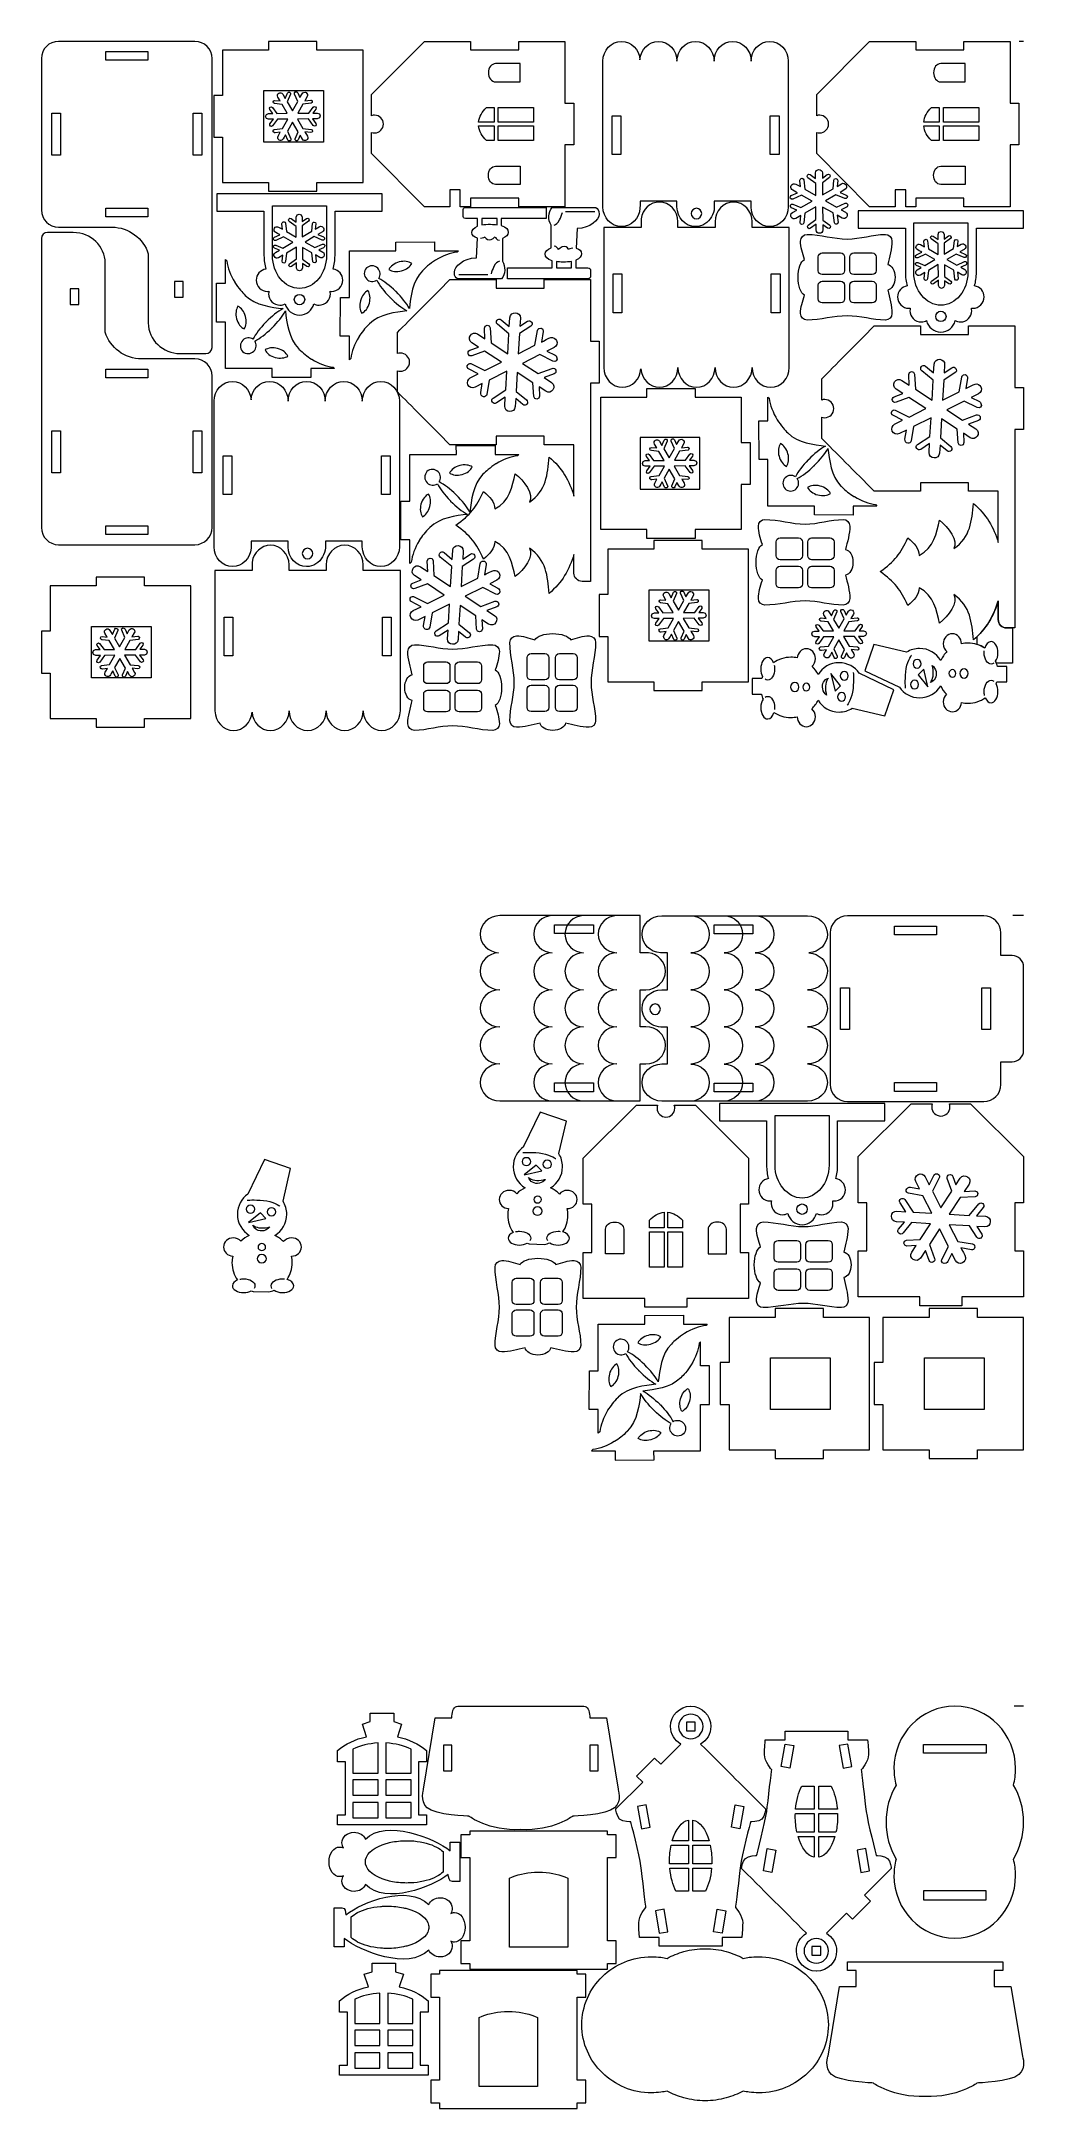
# Model space of a CAD drawing. Header units: centimetres. Extents: x -26 to 19.1, y -49.6 to 45.
import ezdxf

# ---------------------------------------------------------------- set-up
doc = ezdxf.new("R2010")
doc.units = ezdxf.units.CM
doc.header["$MEASUREMENT"] = 0
doc.layers.add('layer 1', color=7, linetype='Continuous')

msp = doc.modelspace()

# ---------------------------------------------------------------- linework, layer by layer
at = {"layer": 'layer 1', "color": 250, "lineweight": 9}
for points, knots in [([(-22.77361, 36.50937), (-22.77361, 36.50937), (-25.21129, 36.50937), (-25.21129, 36.50937), (-25.21129, 36.50937), (-25.64461, 36.50937), (-25.99913, 36.86389), (-25.99913, 37.29721), (-25.99913, 37.29721), (-25.99913, 37.29721), (-25.99913, 44.22743), (-25.99913, 44.22743), (-25.99913, 44.22743), (-25.99913, 44.66075), (-25.64461, 45.01527), (-25.21129, 45.01527), (-25.21129, 45.01527), (-25.21129, 45.01527), (-18.97404, 45.01527), (-18.97404, 45.01527), (-18.97404, 45.01527), (-18.54072, 45.01527), (-18.1862, 44.66075), (-18.1862, 44.22743), (-18.1862, 44.22743), (-18.1862, 44.22743), (-18.1862, 38.76836), (-18.1862, 38.76836), (-18.1862, 38.76836), (-18.1862, 38.76836), (-18.1862, 37.29721), (-18.1862, 37.29721), (-18.1862, 37.29721), (-18.1862, 37.29721), (-18.1862, 30.99943), (-18.1862, 30.99943), (-18.1862, 30.99943), (-18.1862, 30.84972), (-18.31413, 30.72725), (-18.47052, 30.72725), (-18.47052, 30.72725), (-18.47052, 30.72725), (-19.64618, 30.72725), (-19.64618, 30.72725), (-19.64618, 30.72725), (-20.44918, 30.72725), (-21.10617, 31.35619), (-21.10617, 32.12491), (-21.10617, 32.12491), (-21.10617, 32.12491), (-21.10617, 35.29071), (-21.10617, 35.29071), (-21.10617, 35.29071), (-21.33097, 35.99732), (-21.99261, 36.50937), (-22.77361, 36.50937)], [0, 0, 0, 0, 0.06666667, 0.06666667, 0.06666667, 0.06666667, 0.13333333, 0.13333333, 0.13333333, 0.13333333, 0.2, 0.2, 0.2, 0.2, 0.26666667, 0.26666667, 0.26666667, 0.26666667, 0.33333333, 0.33333333, 0.33333333, 0.33333333, 0.4, 0.4, 0.4, 0.4, 0.46666667, 0.46666667, 0.46666667, 0.46666667, 0.53333333, 0.53333333, 0.53333333, 0.53333333, 0.6, 0.6, 0.6, 0.6, 0.66666667, 0.66666667, 0.66666667, 0.66666667, 0.73333333, 0.73333333, 0.73333333, 0.73333333, 0.8, 0.8, 0.8, 0.8, 0.86666667, 0.86666667, 0.86666667, 0.86666667, 1, 1, 1, 1]), ([(-23.0525, 44.14675), (-23.0525, 44.14675), (-21.13282, 44.14675), (-21.13282, 44.14675), (-21.13282, 44.14675), (-21.13282, 44.14675), (-21.13282, 44.54675), (-21.13282, 44.54675), (-21.13282, 44.54675), (-21.13282, 44.54675), (-23.0525, 44.54675), (-23.0525, 44.54675), (-23.0525, 44.54675), (-23.0525, 44.54675), (-23.0525, 44.14675), (-23.0525, 44.14675)], [0, 0, 0, 0, 0.2, 0.2, 0.2, 0.2, 0.4, 0.4, 0.4, 0.4, 0.6, 0.6, 0.6, 0.6, 1, 1, 1, 1]), ([(-11.27806, 41.58312), (-11.27806, 41.58312), (-11.27806, 38.55097), (-11.27806, 38.55097), (-11.27806, 38.55097), (-11.27806, 38.55097), (-13.38798, 38.55097), (-13.38798, 38.55097), (-13.38798, 38.55097), (-13.38798, 38.55097), (-13.38798, 38.15097), (-13.38798, 38.15097), (-13.38798, 38.15097), (-13.38798, 38.15097), (-15.60001, 38.15097), (-15.60001, 38.15097), (-15.60001, 38.15097), (-15.60001, 38.15097), (-15.60001, 38.55097), (-15.60001, 38.55097), (-15.60001, 38.55097), (-15.60001, 38.55097), (-17.70994, 38.55097), (-17.70994, 38.55097), (-17.70994, 38.55097), (-17.70994, 38.55097), (-17.70994, 40.62328), (-17.70994, 40.62328), (-17.70994, 40.62328), (-17.70994, 40.62328), (-18.10994, 40.62328), (-18.10994, 40.62328), (-18.10994, 40.62328), (-18.10994, 40.62328), (-18.10994, 42.54296), (-18.10994, 42.54296), (-18.10994, 42.54296), (-18.10994, 42.54296), (-17.70994, 42.54296), (-17.70994, 42.54296), (-17.70994, 42.54296), (-17.70994, 42.54296), (-17.70994, 44.61527), (-17.70994, 44.61527), (-17.70994, 44.61527), (-17.70994, 44.61527), (-15.60001, 44.61527), (-15.60001, 44.61527), (-15.60001, 44.61527), (-15.60001, 44.61527), (-15.60001, 45.01527), (-15.60001, 45.01527), (-15.60001, 45.01527), (-15.60001, 45.01527), (-13.38798, 45.01527), (-13.38798, 45.01527), (-13.38798, 45.01527), (-13.38798, 45.01527), (-13.38798, 44.61527), (-13.38798, 44.61527), (-13.38798, 44.61527), (-13.38798, 44.61527), (-11.27806, 44.61527), (-11.27806, 44.61527), (-11.27806, 44.61527), (-11.27806, 44.61527), (-11.27806, 41.58312), (-11.27806, 41.58312)], [0, 0, 0, 0, 0.05555556, 0.05555556, 0.05555556, 0.05555556, 0.11111111, 0.11111111, 0.11111111, 0.11111111, 0.16666667, 0.16666667, 0.16666667, 0.16666667, 0.22222222, 0.22222222, 0.22222222, 0.22222222, 0.27777778, 0.27777778, 0.27777778, 0.27777778, 0.33333333, 0.33333333, 0.33333333, 0.33333333, 0.38888889, 0.38888889, 0.38888889, 0.38888889, 0.44444444, 0.44444444, 0.44444444, 0.44444444, 0.5, 0.5, 0.5, 0.5, 0.55555556, 0.55555556, 0.55555556, 0.55555556, 0.61111111, 0.61111111, 0.61111111, 0.61111111, 0.66666667, 0.66666667, 0.66666667, 0.66666667, 0.72222222, 0.72222222, 0.72222222, 0.72222222, 0.77777778, 0.77777778, 0.77777778, 0.77777778, 0.83333333, 0.83333333, 0.83333333, 0.83333333, 0.88888889, 0.88888889, 0.88888889, 0.88888889, 1, 1, 1, 1]), ([(-8.47377, 45.01527), (-8.47377, 45.01527), (-10.88865, 42.58084), (-10.88865, 42.58084), (-10.88865, 42.58084), (-10.88865, 42.58084), (-10.88865, 41.6126), (-10.88865, 41.6126), (-10.88865, 41.6126), (-10.84632, 41.62761), (-10.80076, 41.63581), (-10.75329, 41.63581), (-10.75329, 41.63581), (-10.52966, 41.63581), (-10.34832, 41.45447), (-10.34832, 41.23084), (-10.34832, 41.23084), (-10.34832, 41.00721), (-10.52966, 40.82587), (-10.75329, 40.82587), (-10.75329, 40.82587), (-10.80076, 40.82587), (-10.84632, 40.83407), (-10.88865, 40.84908), (-10.88865, 40.84908), (-10.88865, 40.84908), (-10.88865, 39.88084), (-10.88865, 39.88084), (-10.88865, 39.88084), (-10.88865, 39.88084), (-8.47377, 37.44641), (-8.47377, 37.44641), (-8.47377, 37.44641), (-8.47377, 37.44641), (-7.30692, 37.44641), (-7.30692, 37.44641), (-7.30692, 37.44641), (-7.30692, 37.44641), (-7.30692, 38.21161), (-7.30692, 38.21161), (-7.30692, 38.21161), (-7.30692, 38.21161), (-6.83196, 38.21161), (-6.83196, 38.21161), (-6.83196, 38.21161), (-6.83196, 38.21161), (-6.83196, 37.44641), (-6.83196, 37.44641), (-6.83196, 37.44641), (-6.83196, 37.44641), (-6.35717, 37.44641), (-6.35717, 37.44641), (-6.35717, 37.44641), (-6.35717, 37.44641), (-6.35717, 37.84027), (-6.35717, 37.84027), (-6.35717, 37.84027), (-6.35717, 37.84027), (-4.1585, 37.84027), (-4.1585, 37.84027), (-4.1585, 37.84027), (-4.1585, 37.84027), (-4.1585, 37.44641), (-4.1585, 37.44641), (-4.1585, 37.44641), (-4.1585, 37.44641), (-2.04189, 37.44641), (-2.04189, 37.44641), (-2.04189, 37.44641), (-2.04189, 37.44641), (-2.04189, 40.271), (-2.04189, 40.271), (-2.04189, 40.271), (-2.04189, 40.271), (-1.64189, 40.271), (-1.64189, 40.271), (-1.64189, 40.271), (-1.64189, 40.271), (-1.64189, 42.19068), (-1.64189, 42.19068), (-1.64189, 42.19068), (-1.64189, 42.19068), (-2.04189, 42.19068), (-2.04189, 42.19068), (-2.04189, 42.19068), (-2.04189, 42.19068), (-2.04189, 45.01527), (-2.04189, 45.01527), (-2.04189, 45.01527), (-2.04189, 45.01527), (-4.1585, 45.01527), (-4.1585, 45.01527), (-4.1585, 45.01527), (-4.1585, 45.01527), (-4.1585, 44.62141), (-4.1585, 44.62141), (-4.1585, 44.62141), (-4.1585, 44.62141), (-6.35717, 44.62141), (-6.35717, 44.62141), (-6.35717, 44.62141), (-6.35717, 44.62141), (-6.35717, 45.01527), (-6.35717, 45.01527), (-6.35717, 45.01527), (-6.35717, 45.01527), (-8.47377, 45.01527), (-8.47377, 45.01527)], [0, 0, 0, 0, 0.03571429, 0.03571429, 0.03571429, 0.03571429, 0.07142857, 0.07142857, 0.07142857, 0.07142857, 0.10714286, 0.10714286, 0.10714286, 0.10714286, 0.14285714, 0.14285714, 0.14285714, 0.14285714, 0.17857143, 0.17857143, 0.17857143, 0.17857143, 0.21428571, 0.21428571, 0.21428571, 0.21428571, 0.25, 0.25, 0.25, 0.25, 0.28571429, 0.28571429, 0.28571429, 0.28571429, 0.32142857, 0.32142857, 0.32142857, 0.32142857, 0.35714286, 0.35714286, 0.35714286, 0.35714286, 0.39285714, 0.39285714, 0.39285714, 0.39285714, 0.42857143, 0.42857143, 0.42857143, 0.42857143, 0.46428571, 0.46428571, 0.46428571, 0.46428571, 0.5, 0.5, 0.5, 0.5, 0.53571429, 0.53571429, 0.53571429, 0.53571429, 0.57142857, 0.57142857, 0.57142857, 0.57142857, 0.60714286, 0.60714286, 0.60714286, 0.60714286, 0.64285714, 0.64285714, 0.64285714, 0.64285714, 0.67857143, 0.67857143, 0.67857143, 0.67857143, 0.71428571, 0.71428571, 0.71428571, 0.71428571, 0.75, 0.75, 0.75, 0.75, 0.78571429, 0.78571429, 0.78571429, 0.78571429, 0.82142857, 0.82142857, 0.82142857, 0.82142857, 0.85714286, 0.85714286, 0.85714286, 0.85714286, 0.89285714, 0.89285714, 0.89285714, 0.89285714, 0.92857143, 0.92857143, 0.92857143, 0.92857143, 1, 1, 1, 1]), ([(-0.30572, 44.11207), (-0.30572, 44.11207), (-0.30572, 37.44128), (-0.30572, 37.44128), (-0.30572, 37.44128), (-0.30572, 36.94255), (0.07424, 36.53808), (0.54275, 36.53808), (0.54275, 36.53808), (0.99207, 36.53808), (1.35995, 36.91008), (1.38934, 37.38048), (1.38934, 37.38048), (1.3909, 37.35541), (1.39448, 37.5972), (1.39694, 37.70119), (1.39694, 37.70119), (1.39694, 37.70119), (3.08439, 37.70119), (3.08439, 37.70119), (3.08439, 37.70119), (3.08439, 37.70119), (3.08439, 37.44128), (3.08439, 37.44128), (3.08439, 37.44128), (3.08439, 36.94255), (3.46435, 36.53808), (3.93286, 36.53808), (3.93286, 36.53808), (4.24399, 36.53808), (4.51636, 36.71639), (4.66392, 36.98229), (4.66392, 36.98229), (4.72395, 37.09044), (4.79082, 37.26188), (4.79082, 37.38809), (4.79082, 37.38809), (4.79082, 37.38809), (4.79082, 37.70119), (4.79082, 37.70119), (4.79082, 37.70119), (4.79082, 37.70119), (6.47827, 37.70119), (6.47827, 37.70119), (6.47827, 37.70119), (6.47827, 37.70119), (6.47827, 37.44128), (6.47827, 37.44128), (6.47827, 37.44128), (6.47827, 36.94255), (6.85823, 36.53808), (7.32675, 36.53808), (7.32675, 36.53808), (7.79526, 36.53808), (8.17522, 36.94255), (8.17522, 37.44128), (8.17522, 37.44128), (8.17522, 37.44128), (8.17522, 44.11207), (8.17522, 44.11207), (8.17522, 44.11207), (8.17522, 44.6108), (7.79526, 45.01527), (7.32675, 45.01527), (7.32675, 45.01527), (6.85823, 45.01527), (6.47827, 44.6108), (6.47827, 44.11207), (6.47827, 44.11207), (6.47827, 44.6108), (6.09831, 45.01527), (5.6298, 45.01527), (5.6298, 45.01527), (5.1613, 45.01527), (4.78134, 44.6108), (4.78134, 44.11207), (4.78134, 44.11207), (4.78134, 44.6108), (4.40138, 45.01527), (3.93286, 45.01527), (3.93286, 45.01527), (3.46435, 45.01527), (3.08439, 44.6108), (3.08439, 44.11207), (3.08439, 44.11207), (3.08439, 44.6108), (2.70443, 45.01527), (2.23591, 45.01527), (2.23591, 45.01527), (1.7866, 45.01527), (1.41872, 44.64327), (1.38934, 44.17287), (1.38934, 44.17287), (1.35995, 44.64327), (0.99207, 45.01527), (0.54275, 45.01527), (0.54275, 45.01527), (0.07424, 45.01527), (-0.30572, 44.6108), (-0.30572, 44.11207)], [0, 0, 0, 0, 0.03846154, 0.03846154, 0.03846154, 0.03846154, 0.07692308, 0.07692308, 0.07692308, 0.07692308, 0.11538462, 0.11538462, 0.11538462, 0.11538462, 0.15384615, 0.15384615, 0.15384615, 0.15384615, 0.19230769, 0.19230769, 0.19230769, 0.19230769, 0.23076923, 0.23076923, 0.23076923, 0.23076923, 0.26923077, 0.26923077, 0.26923077, 0.26923077, 0.30769231, 0.30769231, 0.30769231, 0.30769231, 0.34615385, 0.34615385, 0.34615385, 0.34615385, 0.38461538, 0.38461538, 0.38461538, 0.38461538, 0.42307692, 0.42307692, 0.42307692, 0.42307692, 0.46153846, 0.46153846, 0.46153846, 0.46153846, 0.5, 0.5, 0.5, 0.5, 0.53846154, 0.53846154, 0.53846154, 0.53846154, 0.57692308, 0.57692308, 0.57692308, 0.57692308, 0.61538462, 0.61538462, 0.61538462, 0.61538462, 0.65384615, 0.65384615, 0.65384615, 0.65384615, 0.69230769, 0.69230769, 0.69230769, 0.69230769, 0.73076923, 0.73076923, 0.73076923, 0.73076923, 0.76923077, 0.76923077, 0.76923077, 0.76923077, 0.80769231, 0.80769231, 0.80769231, 0.80769231, 0.84615385, 0.84615385, 0.84615385, 0.84615385, 0.88461538, 0.88461538, 0.88461538, 0.88461538, 0.92307692, 0.92307692, 0.92307692, 0.92307692, 1, 1, 1, 1]), ([(11.89348, 45.01527), (11.89348, 45.01527), (9.4786, 42.58084), (9.4786, 42.58084), (9.4786, 42.58084), (9.4786, 42.58084), (9.4786, 41.6126), (9.4786, 41.6126), (9.4786, 41.6126), (9.52094, 41.62761), (9.5665, 41.63581), (9.61396, 41.63581), (9.61396, 41.63581), (9.83759, 41.63581), (10.01894, 41.45447), (10.01894, 41.23084), (10.01894, 41.23084), (10.01894, 41.00721), (9.83759, 40.82587), (9.61396, 40.82587), (9.61396, 40.82587), (9.5665, 40.82587), (9.52094, 40.83407), (9.4786, 40.84908), (9.4786, 40.84908), (9.4786, 40.84908), (9.4786, 39.88084), (9.4786, 39.88084), (9.4786, 39.88084), (9.4786, 39.88084), (11.89348, 37.44641), (11.89348, 37.44641), (11.89348, 37.44641), (11.89348, 37.44641), (13.07367, 37.44641), (13.07367, 37.44641), (13.07367, 37.44641), (13.07367, 37.44641), (13.07367, 38.21161), (13.07367, 38.21161), (13.07367, 38.21161), (13.07367, 38.21161), (13.54863, 38.21161), (13.54863, 38.21161), (13.54863, 38.21161), (13.54863, 38.21161), (13.54863, 37.44641), (13.54863, 37.44641), (13.54863, 37.44641), (13.54863, 37.44641), (14.01008, 37.44641), (14.01008, 37.44641), (14.01008, 37.44641), (14.01008, 37.44641), (14.01008, 37.84027), (14.01008, 37.84027), (14.01008, 37.84027), (14.01008, 37.84027), (16.20875, 37.84027), (16.20875, 37.84027), (16.20875, 37.84027), (16.20875, 37.84027), (16.20875, 37.44641), (16.20875, 37.44641), (16.20875, 37.44641), (16.20875, 37.44641), (18.32536, 37.44641), (18.32536, 37.44641), (18.32536, 37.44641), (18.32536, 37.44641), (18.32536, 40.271), (18.32536, 40.271), (18.32536, 40.271), (18.32536, 40.271), (18.72536, 40.271), (18.72536, 40.271), (18.72536, 40.271), (18.72536, 40.271), (18.72536, 42.19068), (18.72536, 42.19068), (18.72536, 42.19068), (18.72536, 42.19068), (18.32536, 42.19068), (18.32536, 42.19068), (18.32536, 42.19068), (18.32536, 42.19068), (18.32536, 45.01527), (18.32536, 45.01527), (18.32536, 45.01527), (18.32536, 45.01527), (16.20875, 45.01527), (16.20875, 45.01527), (16.20875, 45.01527), (16.20875, 45.01527), (16.20875, 44.62141), (16.20875, 44.62141), (16.20875, 44.62141), (16.20875, 44.62141), (14.01008, 44.62141), (14.01008, 44.62141), (14.01008, 44.62141), (14.01008, 44.62141), (14.01008, 45.01527), (14.01008, 45.01527), (14.01008, 45.01527), (14.01008, 45.01527), (11.89348, 45.01527), (11.89348, 45.01527)], [0, 0, 0, 0, 0.03571429, 0.03571429, 0.03571429, 0.03571429, 0.07142857, 0.07142857, 0.07142857, 0.07142857, 0.10714286, 0.10714286, 0.10714286, 0.10714286, 0.14285714, 0.14285714, 0.14285714, 0.14285714, 0.17857143, 0.17857143, 0.17857143, 0.17857143, 0.21428571, 0.21428571, 0.21428571, 0.21428571, 0.25, 0.25, 0.25, 0.25, 0.28571429, 0.28571429, 0.28571429, 0.28571429, 0.32142857, 0.32142857, 0.32142857, 0.32142857, 0.35714286, 0.35714286, 0.35714286, 0.35714286, 0.39285714, 0.39285714, 0.39285714, 0.39285714, 0.42857143, 0.42857143, 0.42857143, 0.42857143, 0.46428571, 0.46428571, 0.46428571, 0.46428571, 0.5, 0.5, 0.5, 0.5, 0.53571429, 0.53571429, 0.53571429, 0.53571429, 0.57142857, 0.57142857, 0.57142857, 0.57142857, 0.60714286, 0.60714286, 0.60714286, 0.60714286, 0.64285714, 0.64285714, 0.64285714, 0.64285714, 0.67857143, 0.67857143, 0.67857143, 0.67857143, 0.71428571, 0.71428571, 0.71428571, 0.71428571, 0.75, 0.75, 0.75, 0.75, 0.78571429, 0.78571429, 0.78571429, 0.78571429, 0.82142857, 0.82142857, 0.82142857, 0.82142857, 0.85714286, 0.85714286, 0.85714286, 0.85714286, 0.89285714, 0.89285714, 0.89285714, 0.89285714, 0.92857143, 0.92857143, 0.92857143, 0.92857143, 1, 1, 1, 1]), ([(-5.54416, 43.57759), (-5.54416, 43.80757), (-5.39637, 43.99571), (-5.21572, 43.99571), (-5.21572, 43.99571), (-5.21572, 43.99571), (-4.09208, 43.99571), (-4.09208, 43.99571), (-4.09208, 43.99571), (-4.09208, 43.99571), (-4.09208, 43.15949), (-4.09208, 43.15949), (-4.09208, 43.15949), (-4.09208, 43.15949), (-5.21572, 43.15949), (-5.21572, 43.15949), (-5.21572, 43.15949), (-5.39637, 43.15949), (-5.54416, 43.34763), (-5.54416, 43.57759)], [0, 0, 0, 0, 0.16666667, 0.16666667, 0.16666667, 0.16666667, 0.33333333, 0.33333333, 0.33333333, 0.33333333, 0.5, 0.5, 0.5, 0.5, 0.66666667, 0.66666667, 0.66666667, 0.66666667, 1, 1, 1, 1]), ([(14.8231, 43.57759), (14.8231, 43.80757), (14.97088, 43.99571), (15.15154, 43.99571), (15.15154, 43.99571), (15.15154, 43.99571), (16.27518, 43.99571), (16.27518, 43.99571), (16.27518, 43.99571), (16.27518, 43.99571), (16.27518, 43.15949), (16.27518, 43.15949), (16.27518, 43.15949), (16.27518, 43.15949), (15.15154, 43.15949), (15.15154, 43.15949), (15.15154, 43.15949), (14.97088, 43.15949), (14.8231, 43.34763), (14.8231, 43.57759)], [0, 0, 0, 0, 0.16666667, 0.16666667, 0.16666667, 0.16666667, 0.33333333, 0.33333333, 0.33333333, 0.33333333, 0.5, 0.5, 0.5, 0.5, 0.66666667, 0.66666667, 0.66666667, 0.66666667, 1, 1, 1, 1]), ([(-15.81226, 41.58312), (-15.81226, 41.58312), (-15.81226, 40.4056), (-15.81226, 40.4056), (-15.81226, 40.4056), (-15.81226, 40.4056), (-13.0854, 40.4056), (-13.0854, 40.4056), (-13.0854, 40.4056), (-13.0854, 40.4056), (-13.0854, 41.58312), (-13.0854, 41.58312), (-13.0854, 41.58312), (-13.0854, 41.58312), (-13.0854, 42.76064), (-13.0854, 42.76064), (-13.0854, 42.76064), (-13.0854, 42.76064), (-15.81226, 42.76064), (-15.81226, 42.76064), (-15.81226, 42.76064), (-15.81226, 42.76064), (-15.81226, 41.58312), (-15.81226, 41.58312)], [0, 0, 0, 0, 0.14285714, 0.14285714, 0.14285714, 0.14285714, 0.28571429, 0.28571429, 0.28571429, 0.28571429, 0.42857143, 0.42857143, 0.42857143, 0.42857143, 0.57142857, 0.57142857, 0.57142857, 0.57142857, 0.71428571, 0.71428571, 0.71428571, 0.71428571, 1, 1, 1, 1]), ([(-25.12481, 39.80248), (-25.12481, 39.80248), (-25.12481, 41.72216), (-25.12481, 41.72216), (-25.12481, 41.72216), (-25.12481, 41.72216), (-25.52481, 41.72216), (-25.52481, 41.72216), (-25.52481, 41.72216), (-25.52481, 41.72216), (-25.52481, 39.80248), (-25.52481, 39.80248), (-25.52481, 39.80248), (-25.52481, 39.80248), (-25.12481, 39.80248), (-25.12481, 39.80248)], [0, 0, 0, 0, 0.2, 0.2, 0.2, 0.2, 0.4, 0.4, 0.4, 0.4, 0.6, 0.6, 0.6, 0.6, 1, 1, 1, 1]), ([(-19.06052, 41.72216), (-19.06052, 41.72216), (-19.06052, 39.80248), (-19.06052, 39.80248), (-19.06052, 39.80248), (-19.06052, 39.80248), (-18.66052, 39.80248), (-18.66052, 39.80248), (-18.66052, 39.80248), (-18.66052, 39.80248), (-18.66052, 41.72216), (-18.66052, 41.72216), (-18.66052, 41.72216), (-18.66052, 41.72216), (-19.06052, 41.72216), (-19.06052, 41.72216)], [0, 0, 0, 0, 0.2, 0.2, 0.2, 0.2, 0.4, 0.4, 0.4, 0.4, 0.6, 0.6, 0.6, 0.6, 1, 1, 1, 1]), ([(-5.99438, 41.31228), (-5.99438, 41.31228), (-5.2821, 41.31228), (-5.2821, 41.31228), (-5.2821, 41.31228), (-5.2821, 41.31228), (-5.2821, 41.98225), (-5.2821, 41.98225), (-5.2821, 41.98225), (-5.2821, 41.98225), (-5.63428, 41.98225), (-5.63428, 41.98225), (-5.63428, 41.98225), (-5.83642, 41.79893), (-5.96781, 41.56673), (-5.99438, 41.31228)], [0, 0, 0, 0, 0.2, 0.2, 0.2, 0.2, 0.4, 0.4, 0.4, 0.4, 0.6, 0.6, 0.6, 0.6, 1, 1, 1, 1]), ([(-5.09472, 41.31228), (-5.09472, 41.31228), (-3.47905, 41.31228), (-3.47905, 41.31228), (-3.47905, 41.31228), (-3.47905, 41.31228), (-3.47905, 41.98225), (-3.47905, 41.98225), (-3.47905, 41.98225), (-3.47905, 41.98225), (-5.09472, 41.98225), (-5.09472, 41.98225), (-5.09472, 41.98225), (-5.09472, 41.98225), (-5.09472, 41.31228), (-5.09472, 41.31228)], [0, 0, 0, 0, 0.2, 0.2, 0.2, 0.2, 0.4, 0.4, 0.4, 0.4, 0.6, 0.6, 0.6, 0.6, 1, 1, 1, 1]), ([(14.37287, 41.31228), (14.37287, 41.31228), (15.08515, 41.31228), (15.08515, 41.31228), (15.08515, 41.31228), (15.08515, 41.31228), (15.08515, 41.98225), (15.08515, 41.98225), (15.08515, 41.98225), (15.08515, 41.98225), (14.73298, 41.98225), (14.73298, 41.98225), (14.73298, 41.98225), (14.53083, 41.79893), (14.39944, 41.56673), (14.37287, 41.31228)], [0, 0, 0, 0, 0.2, 0.2, 0.2, 0.2, 0.4, 0.4, 0.4, 0.4, 0.6, 0.6, 0.6, 0.6, 1, 1, 1, 1]), ([(15.27254, 41.31228), (15.27254, 41.31228), (16.8882, 41.31228), (16.8882, 41.31228), (16.8882, 41.31228), (16.8882, 41.31228), (16.8882, 41.98225), (16.8882, 41.98225), (16.8882, 41.98225), (16.8882, 41.98225), (15.27254, 41.98225), (15.27254, 41.98225), (15.27254, 41.98225), (15.27254, 41.98225), (15.27254, 41.31228), (15.27254, 41.31228)], [0, 0, 0, 0, 0.2, 0.2, 0.2, 0.2, 0.4, 0.4, 0.4, 0.4, 0.6, 0.6, 0.6, 0.6, 1, 1, 1, 1]), ([(-5.2821, 40.47944), (-5.2821, 40.47944), (-5.2821, 41.1494), (-5.2821, 41.1494), (-5.2821, 41.1494), (-5.2821, 41.1494), (-5.99438, 41.1494), (-5.99438, 41.1494), (-5.99438, 41.1494), (-5.96781, 40.89496), (-5.83642, 40.66277), (-5.63426, 40.47944), (-5.63426, 40.47944), (-5.63426, 40.47944), (-5.2821, 40.47944), (-5.2821, 40.47944)], [0, 0, 0, 0, 0.2, 0.2, 0.2, 0.2, 0.4, 0.4, 0.4, 0.4, 0.6, 0.6, 0.6, 0.6, 1, 1, 1, 1]), ([(-5.09472, 41.1494), (-5.09472, 41.1494), (-5.09472, 40.47944), (-5.09472, 40.47944), (-5.09472, 40.47944), (-5.09472, 40.47944), (-3.47905, 40.47944), (-3.47905, 40.47944), (-3.47905, 40.47944), (-3.47905, 40.47944), (-3.47905, 41.1494), (-3.47905, 41.1494), (-3.47905, 41.1494), (-3.47905, 41.1494), (-5.09472, 41.1494), (-5.09472, 41.1494)], [0, 0, 0, 0, 0.2, 0.2, 0.2, 0.2, 0.4, 0.4, 0.4, 0.4, 0.6, 0.6, 0.6, 0.6, 1, 1, 1, 1]), ([(0.11595, 41.60892), (0.11595, 41.60892), (0.11595, 39.83263), (0.11595, 39.83263), (0.11595, 39.83263), (0.11595, 39.83263), (0.51592, 39.83263), (0.51592, 39.83263), (0.51592, 39.83263), (0.51592, 39.83263), (0.51594, 41.60892), (0.51594, 41.60892), (0.51594, 41.60892), (0.51594, 41.60892), (0.11595, 41.60892), (0.11595, 41.60892)], [0, 0, 0, 0, 0.2, 0.2, 0.2, 0.2, 0.4, 0.4, 0.4, 0.4, 0.6, 0.6, 0.6, 0.6, 1, 1, 1, 1]), ([(7.35355, 41.60892), (7.35355, 41.60892), (7.35355, 39.83263), (7.35355, 39.83263), (7.35355, 39.83263), (7.35355, 39.83263), (7.75352, 39.83263), (7.75352, 39.83263), (7.75352, 39.83263), (7.75352, 39.83263), (7.75354, 41.60892), (7.75354, 41.60892), (7.75354, 41.60892), (7.75354, 41.60892), (7.35355, 41.60892), (7.35355, 41.60892)], [0, 0, 0, 0, 0.2, 0.2, 0.2, 0.2, 0.4, 0.4, 0.4, 0.4, 0.6, 0.6, 0.6, 0.6, 1, 1, 1, 1]), ([(15.08515, 40.47944), (15.08515, 40.47944), (15.08515, 41.1494), (15.08515, 41.1494), (15.08515, 41.1494), (15.08515, 41.1494), (14.37287, 41.1494), (14.37287, 41.1494), (14.37287, 41.1494), (14.39944, 40.89496), (14.53083, 40.66277), (14.73299, 40.47944), (14.73299, 40.47944), (14.73299, 40.47944), (15.08515, 40.47944), (15.08515, 40.47944)], [0, 0, 0, 0, 0.2, 0.2, 0.2, 0.2, 0.4, 0.4, 0.4, 0.4, 0.6, 0.6, 0.6, 0.6, 1, 1, 1, 1]), ([(15.27254, 41.1494), (15.27254, 41.1494), (15.27254, 40.47944), (15.27254, 40.47944), (15.27254, 40.47944), (15.27254, 40.47944), (16.8882, 40.47944), (16.8882, 40.47944), (16.8882, 40.47944), (16.8882, 40.47944), (16.8882, 41.1494), (16.8882, 41.1494), (16.8882, 41.1494), (16.8882, 41.1494), (15.27254, 41.1494), (15.27254, 41.1494)], [0, 0, 0, 0, 0.2, 0.2, 0.2, 0.2, 0.4, 0.4, 0.4, 0.4, 0.6, 0.6, 0.6, 0.6, 1, 1, 1, 1]), ([(-5.54416, 38.88409), (-5.54416, 38.65411), (-5.39637, 38.46597), (-5.21572, 38.46597), (-5.21572, 38.46597), (-5.21572, 38.46597), (-4.09208, 38.46597), (-4.09208, 38.46597), (-4.09208, 38.46597), (-4.09208, 38.46597), (-4.09208, 39.30219), (-4.09208, 39.30219), (-4.09208, 39.30219), (-4.09208, 39.30219), (-5.21572, 39.30219), (-5.21572, 39.30219), (-5.21572, 39.30219), (-5.39637, 39.30219), (-5.54416, 39.11405), (-5.54416, 38.88409)], [0, 0, 0, 0, 0.16666667, 0.16666667, 0.16666667, 0.16666667, 0.33333333, 0.33333333, 0.33333333, 0.33333333, 0.5, 0.5, 0.5, 0.5, 0.66666667, 0.66666667, 0.66666667, 0.66666667, 1, 1, 1, 1]), ([(14.8231, 38.88409), (14.8231, 38.65411), (14.97088, 38.46597), (15.15154, 38.46597), (15.15154, 38.46597), (15.15154, 38.46597), (16.27518, 38.46597), (16.27518, 38.46597), (16.27518, 38.46597), (16.27518, 38.46597), (16.27518, 39.30219), (16.27518, 39.30219), (16.27518, 39.30219), (16.27518, 39.30219), (15.15154, 39.30219), (15.15154, 39.30219), (15.15154, 39.30219), (14.97088, 39.30219), (14.8231, 39.11405), (14.8231, 38.88409)], [0, 0, 0, 0, 0.16666667, 0.16666667, 0.16666667, 0.16666667, 0.33333333, 0.33333333, 0.33333333, 0.33333333, 0.5, 0.5, 0.5, 0.5, 0.66666667, 0.66666667, 0.66666667, 0.66666667, 1, 1, 1, 1]), ([(-21.13282, 37.37789), (-21.13282, 37.37789), (-23.0525, 37.37789), (-23.0525, 37.37789), (-23.0525, 37.37789), (-23.0525, 37.37789), (-23.0525, 36.97789), (-23.0525, 36.97789), (-23.0525, 36.97789), (-23.0525, 36.97789), (-21.13282, 36.97789), (-21.13282, 36.97789), (-21.13282, 36.97789), (-21.13282, 36.97789), (-21.13282, 37.37789), (-21.13282, 37.37789)], [0, 0, 0, 0, 0.2, 0.2, 0.2, 0.2, 0.4, 0.4, 0.4, 0.4, 0.6, 0.6, 0.6, 0.6, 1, 1, 1, 1]), ([(-2.90486, 36.90063), (-2.90486, 36.90063), (-2.90486, 37.41559), (-2.90486, 37.41559), (-2.90486, 37.41559), (-2.90486, 37.41559), (-3.6834, 37.41559), (-3.6834, 37.41559), (-3.6834, 37.41559), (-3.6834, 37.41559), (-6.52384, 37.41559), (-6.52384, 37.41559), (-6.52384, 37.41559), (-6.62113, 37.41559), (-6.70077, 37.37244), (-6.70077, 37.31971), (-6.70077, 37.31971), (-6.70077, 37.31971), (-6.70077, 36.99651), (-6.70077, 36.99651), (-6.70077, 36.99651), (-6.70077, 36.94377), (-6.62116, 36.90063), (-6.52384, 36.90063), (-6.52384, 36.90063), (-6.52384, 36.90063), (-6.03709, 36.90063), (-6.03709, 36.90063), (-6.03709, 36.90063), (-6.03709, 36.90063), (-6.03709, 36.5532), (-6.03709, 36.5532), (-6.03709, 36.5532), (-6.22289, 36.47537), (-6.30148, 36.36144), (-6.30148, 36.272), (-6.30148, 36.272), (-6.30148, 36.11699), (-6.20473, 36.07112), (-6.04957, 36.00367), (-6.04957, 36.00367), (-6.04957, 36.00367), (-6.09638, 35.10515), (-6.09638, 35.10515), (-6.09638, 35.10515), (-6.70262, 35.10515), (-7.1, 34.69076), (-7.1, 34.4558), (-7.1, 34.4558), (-7.1, 34.22084), (-7.04828, 34.23277), (-6.95777, 34.13935), (-6.95777, 34.13935), (-6.95777, 34.13935), (-4.95286, 34.13935), (-4.95286, 34.13935), (-4.95286, 34.13935), (-4.74969, 34.34908), (-4.76113, 34.71888), (-4.90428, 34.95836), (-4.90428, 34.95836), (-4.90428, 34.95836), (-4.90428, 35.99616), (-4.90428, 35.99616), (-4.90428, 35.99616), (-4.73873, 36.06396), (-4.6345, 36.16243), (-4.6345, 36.272), (-4.6345, 36.272), (-4.6345, 36.40748), (-4.71738, 36.52009), (-4.95398, 36.58456), (-4.95398, 36.58456), (-4.95398, 36.58456), (-4.95398, 36.90063), (-4.95398, 36.90063), (-4.95398, 36.90063), (-4.95398, 36.90063), (-3.6834, 36.90063), (-3.6834, 36.90063), (-3.6834, 36.90063), (-3.6834, 36.90063), (-2.90486, 36.90063), (-2.90486, 36.90063)], [0, 0, 0, 0, 0.04545455, 0.04545455, 0.04545455, 0.04545455, 0.09090909, 0.09090909, 0.09090909, 0.09090909, 0.13636364, 0.13636364, 0.13636364, 0.13636364, 0.18181818, 0.18181818, 0.18181818, 0.18181818, 0.22727273, 0.22727273, 0.22727273, 0.22727273, 0.27272727, 0.27272727, 0.27272727, 0.27272727, 0.31818182, 0.31818182, 0.31818182, 0.31818182, 0.36363636, 0.36363636, 0.36363636, 0.36363636, 0.40909091, 0.40909091, 0.40909091, 0.40909091, 0.45454545, 0.45454545, 0.45454545, 0.45454545, 0.5, 0.5, 0.5, 0.5, 0.54545455, 0.54545455, 0.54545455, 0.54545455, 0.59090909, 0.59090909, 0.59090909, 0.59090909, 0.63636364, 0.63636364, 0.63636364, 0.63636364, 0.68181818, 0.68181818, 0.68181818, 0.68181818, 0.72727273, 0.72727273, 0.72727273, 0.72727273, 0.77272727, 0.77272727, 0.77272727, 0.77272727, 0.81818182, 0.81818182, 0.81818182, 0.81818182, 0.86363636, 0.86363636, 0.86363636, 0.86363636, 0.90909091, 0.90909091, 0.90909091, 0.90909091, 1, 1, 1, 1]), ([(-4.67589, 34.65431), (-4.67589, 34.65431), (-4.67589, 34.13935), (-4.67589, 34.13935), (-4.67589, 34.13935), (-4.67589, 34.13935), (-3.89736, 34.13935), (-3.89736, 34.13935), (-3.89736, 34.13935), (-3.89736, 34.13935), (-1.05692, 34.13935), (-1.05692, 34.13935), (-1.05692, 34.13935), (-0.95962, 34.13935), (-0.87998, 34.18249), (-0.87998, 34.23523), (-0.87998, 34.23523), (-0.87998, 34.23523), (-0.87998, 34.55843), (-0.87998, 34.55843), (-0.87998, 34.55843), (-0.87998, 34.61116), (-0.9596, 34.65431), (-1.05692, 34.65431), (-1.05692, 34.65431), (-1.05692, 34.65431), (-1.54366, 34.65431), (-1.54366, 34.65431), (-1.54366, 34.65431), (-1.54366, 34.65431), (-1.54366, 35.00173), (-1.54366, 35.00173), (-1.54366, 35.00173), (-1.35786, 35.07956), (-1.27928, 35.19349), (-1.27928, 35.28293), (-1.27928, 35.28293), (-1.27928, 35.43795), (-1.37602, 35.48381), (-1.53118, 35.55127), (-1.53118, 35.55127), (-1.53118, 35.55127), (-1.48437, 36.44979), (-1.48437, 36.44979), (-1.48437, 36.44979), (-0.87813, 36.44979), (-0.48076, 36.86417), (-0.48076, 37.09913), (-0.48076, 37.09913), (-0.48076, 37.33409), (-0.53248, 37.32216), (-0.62298, 37.41559), (-0.62298, 37.41559), (-0.62298, 37.41559), (-2.62789, 37.41559), (-2.62789, 37.41559), (-2.62789, 37.41559), (-2.83106, 37.20585), (-2.81962, 36.83605), (-2.67648, 36.59657), (-2.67648, 36.59657), (-2.67648, 36.59657), (-2.67648, 35.55877), (-2.67648, 35.55877), (-2.67648, 35.55877), (-2.84202, 35.49097), (-2.94625, 35.39251), (-2.94625, 35.28293), (-2.94625, 35.28293), (-2.94625, 35.14745), (-2.86337, 35.03484), (-2.62677, 34.97037), (-2.62677, 34.97037), (-2.62677, 34.97037), (-2.62677, 34.65431), (-2.62677, 34.65431), (-2.62677, 34.65431), (-2.62677, 34.65431), (-3.89736, 34.65431), (-3.89736, 34.65431), (-3.89736, 34.65431), (-3.89736, 34.65431), (-4.67589, 34.65431), (-4.67589, 34.65431)], [0, 0, 0, 0, 0.04545455, 0.04545455, 0.04545455, 0.04545455, 0.09090909, 0.09090909, 0.09090909, 0.09090909, 0.13636364, 0.13636364, 0.13636364, 0.13636364, 0.18181818, 0.18181818, 0.18181818, 0.18181818, 0.22727273, 0.22727273, 0.22727273, 0.22727273, 0.27272727, 0.27272727, 0.27272727, 0.27272727, 0.31818182, 0.31818182, 0.31818182, 0.31818182, 0.36363636, 0.36363636, 0.36363636, 0.36363636, 0.40909091, 0.40909091, 0.40909091, 0.40909091, 0.45454545, 0.45454545, 0.45454545, 0.45454545, 0.5, 0.5, 0.5, 0.5, 0.54545455, 0.54545455, 0.54545455, 0.54545455, 0.59090909, 0.59090909, 0.59090909, 0.59090909, 0.63636364, 0.63636364, 0.63636364, 0.63636364, 0.68181818, 0.68181818, 0.68181818, 0.68181818, 0.72727273, 0.72727273, 0.72727273, 0.72727273, 0.77272727, 0.77272727, 0.77272727, 0.77272727, 0.81818182, 0.81818182, 0.81818182, 0.81818182, 0.86363636, 0.86363636, 0.86363636, 0.86363636, 0.90909091, 0.90909091, 0.90909091, 0.90909091, 1, 1, 1, 1]), ([(-0.26162, 30.08689), (-0.26162, 30.08689), (-0.26162, 36.49777), (-0.26162, 36.49777), (-0.26162, 36.49777), (-0.26162, 36.49777), (1.44103, 36.49777), (1.44103, 36.49777), (1.44103, 36.49777), (1.44103, 36.49777), (1.44103, 36.8928), (1.44103, 36.8928), (1.44103, 36.8928), (1.50232, 37.32747), (1.85464, 37.66088), (2.28, 37.66088), (2.28, 37.66088), (2.74852, 37.66088), (3.12848, 37.25641), (3.12848, 36.75768), (3.12848, 36.75768), (3.12848, 36.75768), (3.12848, 36.49777), (3.12848, 36.49777), (3.12848, 36.49777), (3.12848, 36.49777), (4.82543, 36.49777), (4.82543, 36.49777), (4.82543, 36.49777), (4.82543, 36.49777), (4.82543, 36.75768), (4.82543, 36.75768), (4.82543, 36.75768), (4.82543, 37.25641), (5.20539, 37.66088), (5.6739, 37.66088), (5.6739, 37.66088), (6.1424, 37.66088), (6.52236, 37.25641), (6.52236, 36.75768), (6.52236, 36.75768), (6.52236, 36.75768), (6.52236, 36.49777), (6.52236, 36.49777), (6.52236, 36.49777), (6.52236, 36.49777), (8.21931, 36.49777), (8.21931, 36.49777), (8.21931, 36.49777), (8.21931, 36.49777), (8.21931, 30.08689), (8.21931, 30.08689), (8.21931, 30.08689), (8.21931, 29.58816), (7.83935, 29.18369), (7.37084, 29.18369), (7.37084, 29.18369), (6.90232, 29.18369), (6.52236, 29.58816), (6.52236, 30.08689), (6.52236, 30.08689), (6.52236, 29.58816), (6.1424, 29.18369), (5.6739, 29.18369), (5.6739, 29.18369), (5.20539, 29.18369), (4.82543, 29.58816), (4.82543, 30.08689), (4.82543, 30.08689), (4.82543, 29.58816), (4.44547, 29.18369), (3.97695, 29.18369), (3.97695, 29.18369), (3.50844, 29.18369), (3.12848, 29.58816), (3.12848, 30.08689), (3.12848, 30.08689), (3.12848, 29.58816), (2.74852, 29.18369), (2.28, 29.18369), (2.28, 29.18369), (1.8307, 29.18369), (1.46282, 29.55569), (1.43343, 30.02609), (1.43343, 30.02609), (1.40404, 29.55569), (1.03616, 29.18369), (0.58684, 29.18369), (0.58684, 29.18369), (0.11834, 29.18369), (-0.26162, 29.58816), (-0.26162, 30.08689)], [0, 0, 0, 0, 0.04166667, 0.04166667, 0.04166667, 0.04166667, 0.08333333, 0.08333333, 0.08333333, 0.08333333, 0.125, 0.125, 0.125, 0.125, 0.16666667, 0.16666667, 0.16666667, 0.16666667, 0.20833333, 0.20833333, 0.20833333, 0.20833333, 0.25, 0.25, 0.25, 0.25, 0.29166667, 0.29166667, 0.29166667, 0.29166667, 0.33333333, 0.33333333, 0.33333333, 0.33333333, 0.375, 0.375, 0.375, 0.375, 0.41666667, 0.41666667, 0.41666667, 0.41666667, 0.45833333, 0.45833333, 0.45833333, 0.45833333, 0.5, 0.5, 0.5, 0.5, 0.54166667, 0.54166667, 0.54166667, 0.54166667, 0.58333333, 0.58333333, 0.58333333, 0.58333333, 0.625, 0.625, 0.625, 0.625, 0.66666667, 0.66666667, 0.66666667, 0.66666667, 0.70833333, 0.70833333, 0.70833333, 0.70833333, 0.75, 0.75, 0.75, 0.75, 0.79166667, 0.79166667, 0.79166667, 0.79166667, 0.83333333, 0.83333333, 0.83333333, 0.83333333, 0.875, 0.875, 0.875, 0.875, 0.91666667, 0.91666667, 0.91666667, 0.91666667, 1, 1, 1, 1]), ([(4.21399, 37.13252), (4.21399, 36.99952), (4.10614, 36.89167), (3.97314, 36.89167), (3.97314, 36.89167), (3.84014, 36.89167), (3.73228, 36.99952), (3.73228, 37.13252), (3.73228, 37.13252), (3.73228, 37.26552), (3.84014, 37.37337), (3.97314, 37.37337), (3.97314, 37.37337), (4.10614, 37.37337), (4.21399, 37.26552), (4.21399, 37.13252)], [0, 0, 0, 0, 0.2, 0.2, 0.2, 0.2, 0.4, 0.4, 0.4, 0.4, 0.6, 0.6, 0.6, 0.6, 1, 1, 1, 1]), ([(-21.41172, 30.48287), (-21.41172, 30.48287), (-18.97404, 30.48287), (-18.97404, 30.48287), (-18.97404, 30.48287), (-18.54072, 30.48287), (-18.1862, 30.12835), (-18.1862, 29.69503), (-18.1862, 29.69503), (-18.1862, 29.69503), (-18.1862, 22.76481), (-18.1862, 22.76481), (-18.1862, 22.76481), (-18.1862, 22.33149), (-18.54072, 21.97697), (-18.97404, 21.97697), (-18.97404, 21.97697), (-18.97404, 21.97697), (-25.21129, 21.97697), (-25.21129, 21.97697), (-25.21129, 21.97697), (-25.64461, 21.97697), (-25.99913, 22.33149), (-25.99913, 22.76481), (-25.99913, 22.76481), (-25.99913, 22.76481), (-25.99913, 28.22388), (-25.99913, 28.22388), (-25.99913, 28.22388), (-25.99913, 28.22388), (-25.99913, 29.69503), (-25.99913, 29.69503), (-25.99913, 29.69503), (-25.99913, 29.69503), (-25.99913, 35.99281), (-25.99913, 35.99281), (-25.99913, 35.99281), (-25.99913, 36.14252), (-25.8712, 36.26499), (-25.71481, 36.26499), (-25.71481, 36.26499), (-25.71481, 36.26499), (-24.53914, 36.26499), (-24.53914, 36.26499), (-24.53914, 36.26499), (-23.73614, 36.26499), (-23.07916, 35.63605), (-23.07916, 34.86733), (-23.07916, 34.86733), (-23.07916, 34.86733), (-23.07916, 31.70153), (-23.07916, 31.70153), (-23.07916, 31.70153), (-22.85436, 30.99492), (-22.19272, 30.48287), (-21.41172, 30.48287)], [0, 0, 0, 0, 0.06666667, 0.06666667, 0.06666667, 0.06666667, 0.13333333, 0.13333333, 0.13333333, 0.13333333, 0.2, 0.2, 0.2, 0.2, 0.26666667, 0.26666667, 0.26666667, 0.26666667, 0.33333333, 0.33333333, 0.33333333, 0.33333333, 0.4, 0.4, 0.4, 0.4, 0.46666667, 0.46666667, 0.46666667, 0.46666667, 0.53333333, 0.53333333, 0.53333333, 0.53333333, 0.6, 0.6, 0.6, 0.6, 0.66666667, 0.66666667, 0.66666667, 0.66666667, 0.73333333, 0.73333333, 0.73333333, 0.73333333, 0.8, 0.8, 0.8, 0.8, 0.86666667, 0.86666667, 0.86666667, 0.86666667, 1, 1, 1, 1]), ([(-5.84518, 36.90063), (-5.84518, 36.90063), (-5.14589, 36.90063), (-5.14589, 36.90063), (-5.14589, 36.90063), (-5.14589, 36.90063), (-5.14589, 36.62153), (-5.14589, 36.62153), (-5.14589, 36.62153), (-5.23192, 36.63272), (-5.33086, 36.63981), (-5.44426, 36.64225), (-5.44426, 36.64225), (-5.60192, 36.64565), (-5.7347, 36.63344), (-5.84518, 36.61083), (-5.84518, 36.61083), (-5.84518, 36.61083), (-5.84518, 36.90063), (-5.84518, 36.90063)], [0, 0, 0, 0, 0.16666667, 0.16666667, 0.16666667, 0.16666667, 0.33333333, 0.33333333, 0.33333333, 0.33333333, 0.5, 0.5, 0.5, 0.5, 0.66666667, 0.66666667, 0.66666667, 0.66666667, 1, 1, 1, 1]), ([(-7.30446, 34.11577), (-8.18434, 33.22879), (-9.12226, 32.28325), (-9.70841, 31.69237), (-9.70841, 31.69237), (-9.70841, 31.69237), (-9.70841, 30.72356), (-9.70841, 30.72356), (-9.70841, 30.72356), (-9.66492, 30.73897), (-9.61812, 30.7474), (-9.56934, 30.7474), (-9.56934, 30.7474), (-9.3396, 30.7474), (-9.15329, 30.56109), (-9.15329, 30.33135), (-9.15329, 30.33135), (-9.15329, 30.1016), (-9.3396, 29.91529), (-9.56934, 29.91529), (-9.56934, 29.91529), (-9.61812, 29.91529), (-9.66492, 29.92372), (-9.70841, 29.93913), (-9.70841, 29.93913), (-9.70841, 29.93913), (-9.70841, 28.97032), (-9.70841, 28.97032), (-9.70841, 28.97032), (-9.12096, 28.37809), (-8.18654, 27.43613), (-7.30446, 26.54692), (-7.30446, 26.54692), (-7.30446, 26.54692), (-5.18786, 26.54692), (-5.18786, 26.54692), (-5.18786, 26.54692), (-5.18786, 26.54692), (-5.18786, 26.94077), (-5.18786, 26.94077), (-5.18786, 26.94077), (-5.18786, 26.94077), (-2.9892, 26.94077), (-2.9892, 26.94077), (-2.9892, 26.94077), (-2.9892, 26.94077), (-2.9892, 26.54692), (-2.9892, 26.54692), (-2.9892, 26.54692), (-2.9892, 26.54692), (-1.63261, 26.54692), (-1.63261, 26.54692), (-1.63261, 26.54692), (-1.63261, 26.54692), (-1.63261, 24.20243), (-1.63261, 24.20243), (-1.63261, 24.20243), (-1.83077, 24.88549), (-2.19077, 25.51424), (-2.76802, 25.98703), (-2.76802, 25.98703), (-2.83988, 25.2046), (-2.88901, 24.45593), (-3.66018, 23.9216), (-3.66018, 23.9216), (-3.45714, 24.2602), (-3.89714, 24.92604), (-4.32578, 25.21953), (-4.32578, 25.21953), (-4.42894, 24.67645), (-4.57714, 23.94156), (-5.25558, 23.6128), (-5.25558, 23.6128), (-5.26234, 23.936), (-5.47229, 24.17895), (-5.77458, 24.41545), (-5.77458, 24.41545), (-6.09844, 23.70204), (-6.3578, 23.33963), (-7.03938, 22.86867), (-7.03938, 22.86867), (-6.3578, 22.39771), (-6.09844, 22.03529), (-5.77458, 21.32188), (-5.77458, 21.32188), (-5.47229, 21.55839), (-5.26234, 21.80133), (-5.25558, 22.12453), (-5.25558, 22.12453), (-4.57714, 21.79577), (-4.42894, 21.06088), (-4.32578, 20.5178), (-4.32578, 20.5178), (-3.89714, 20.81129), (-3.45714, 21.47713), (-3.66018, 21.81573), (-3.66018, 21.81573), (-2.88901, 21.2814), (-2.83988, 20.53273), (-2.76802, 19.75031), (-2.76802, 19.75031), (-2.19077, 20.22309), (-1.83077, 20.85184), (-1.63261, 21.53491), (-1.63261, 21.53491), (-1.63261, 21.53491), (-1.63261, 20.67629), (-1.63261, 20.67629), (-1.63261, 20.67629), (-1.63261, 20.46728), (-1.46161, 20.29628), (-1.2526, 20.29628), (-1.2526, 20.29628), (-1.2526, 20.29628), (-0.87258, 20.29628), (-0.87258, 20.29628), (-0.87258, 20.29628), (-0.87258, 20.29628), (-0.87258, 26.54692), (-0.87258, 26.54692), (-0.87258, 26.54692), (-0.87258, 26.54692), (-0.87258, 26.68452), (-0.87258, 26.68452), (-0.87258, 26.68452), (-0.87258, 26.68452), (-0.87258, 29.37151), (-0.87258, 29.37151), (-0.87258, 29.37151), (-0.87258, 29.37151), (-0.47258, 29.37151), (-0.47258, 29.37151), (-0.47258, 29.37151), (-0.47258, 29.37151), (-0.47258, 31.29119), (-0.47258, 31.29119), (-0.47258, 31.29119), (-0.47258, 31.29119), (-0.87258, 31.29119), (-0.87258, 31.29119), (-0.87258, 31.29119), (-0.87258, 31.29119), (-0.87258, 34.11577), (-0.87258, 34.11577), (-0.87258, 34.11577), (-0.87258, 34.11577), (-2.9892, 34.11577), (-2.9892, 34.11577), (-2.9892, 34.11577), (-2.9892, 34.11577), (-2.9892, 33.72192), (-2.9892, 33.72192), (-2.9892, 33.72192), (-2.9892, 33.72192), (-5.18786, 33.72192), (-5.18786, 33.72192), (-5.18786, 33.72192), (-5.18786, 33.72192), (-5.18786, 34.11577), (-5.18786, 34.11577), (-5.18786, 34.11577), (-5.18786, 34.11577), (-7.30446, 34.11577), (-7.30446, 34.11577)], [0, 0, 0, 0, 0.02380952, 0.02380952, 0.02380952, 0.02380952, 0.04761905, 0.04761905, 0.04761905, 0.04761905, 0.07142857, 0.07142857, 0.07142857, 0.07142857, 0.0952381, 0.0952381, 0.0952381, 0.0952381, 0.11904762, 0.11904762, 0.11904762, 0.11904762, 0.14285714, 0.14285714, 0.14285714, 0.14285714, 0.16666667, 0.16666667, 0.16666667, 0.16666667, 0.19047619, 0.19047619, 0.19047619, 0.19047619, 0.21428571, 0.21428571, 0.21428571, 0.21428571, 0.23809524, 0.23809524, 0.23809524, 0.23809524, 0.26190476, 0.26190476, 0.26190476, 0.26190476, 0.28571429, 0.28571429, 0.28571429, 0.28571429, 0.30952381, 0.30952381, 0.30952381, 0.30952381, 0.33333333, 0.33333333, 0.33333333, 0.33333333, 0.35714286, 0.35714286, 0.35714286, 0.35714286, 0.38095238, 0.38095238, 0.38095238, 0.38095238, 0.4047619, 0.4047619, 0.4047619, 0.4047619, 0.42857143, 0.42857143, 0.42857143, 0.42857143, 0.45238095, 0.45238095, 0.45238095, 0.45238095, 0.47619048, 0.47619048, 0.47619048, 0.47619048, 0.5, 0.5, 0.5, 0.5, 0.52380952, 0.52380952, 0.52380952, 0.52380952, 0.54761905, 0.54761905, 0.54761905, 0.54761905, 0.57142857, 0.57142857, 0.57142857, 0.57142857, 0.5952381, 0.5952381, 0.5952381, 0.5952381, 0.61904762, 0.61904762, 0.61904762, 0.61904762, 0.64285714, 0.64285714, 0.64285714, 0.64285714, 0.66666667, 0.66666667, 0.66666667, 0.66666667, 0.69047619, 0.69047619, 0.69047619, 0.69047619, 0.71428571, 0.71428571, 0.71428571, 0.71428571, 0.73809524, 0.73809524, 0.73809524, 0.73809524, 0.76190476, 0.76190476, 0.76190476, 0.76190476, 0.78571429, 0.78571429, 0.78571429, 0.78571429, 0.80952381, 0.80952381, 0.80952381, 0.80952381, 0.83333333, 0.83333333, 0.83333333, 0.83333333, 0.85714286, 0.85714286, 0.85714286, 0.85714286, 0.88095238, 0.88095238, 0.88095238, 0.88095238, 0.9047619, 0.9047619, 0.9047619, 0.9047619, 0.92857143, 0.92857143, 0.92857143, 0.92857143, 0.95238095, 0.95238095, 0.95238095, 0.95238095, 1, 1, 1, 1]), ([(-1.73557, 34.65431), (-1.73557, 34.65431), (-2.43486, 34.65431), (-2.43486, 34.65431), (-2.43486, 34.65431), (-2.43486, 34.65431), (-2.43486, 34.9334), (-2.43486, 34.9334), (-2.43486, 34.9334), (-2.34884, 34.92221), (-2.24989, 34.91512), (-2.13649, 34.91268), (-2.13649, 34.91268), (-1.97884, 34.90928), (-1.84605, 34.92149), (-1.73557, 34.94411), (-1.73557, 34.94411), (-1.73557, 34.94411), (-1.73557, 34.65431), (-1.73557, 34.65431)], [0, 0, 0, 0, 0.16666667, 0.16666667, 0.16666667, 0.16666667, 0.33333333, 0.33333333, 0.33333333, 0.33333333, 0.5, 0.5, 0.5, 0.5, 0.66666667, 0.66666667, 0.66666667, 0.66666667, 1, 1, 1, 1]), ([(0.16003, 34.36733), (0.16003, 34.36733), (0.16003, 32.59104), (0.16003, 32.59104), (0.16003, 32.59104), (0.16003, 32.59104), (0.56002, 32.59104), (0.56002, 32.59104), (0.56002, 32.59104), (0.56002, 32.59104), (0.56002, 34.36733), (0.56002, 34.36733), (0.56002, 34.36733), (0.56002, 34.36733), (0.16003, 34.36733), (0.16003, 34.36733)], [0, 0, 0, 0, 0.2, 0.2, 0.2, 0.2, 0.4, 0.4, 0.4, 0.4, 0.6, 0.6, 0.6, 0.6, 1, 1, 1, 1]), ([(7.39764, 34.36733), (7.39764, 34.36733), (7.39764, 32.59104), (7.39764, 32.59104), (7.39764, 32.59104), (7.39764, 32.59104), (7.79763, 32.59104), (7.79763, 32.59104), (7.79763, 32.59104), (7.79763, 32.59104), (7.79763, 34.36733), (7.79763, 34.36733), (7.79763, 34.36733), (7.79763, 34.36733), (7.39764, 34.36733), (7.39764, 34.36733)], [0, 0, 0, 0, 0.2, 0.2, 0.2, 0.2, 0.4, 0.4, 0.4, 0.4, 0.6, 0.6, 0.6, 0.6, 1, 1, 1, 1]), ([(-24.67912, 32.9714), (-24.67912, 32.9714), (-24.67912, 33.68253), (-24.67912, 33.68253), (-24.67912, 33.68253), (-24.67912, 33.68253), (-24.27912, 33.68253), (-24.27912, 33.68253), (-24.27912, 33.68253), (-24.27912, 33.68253), (-24.27912, 32.9714), (-24.27912, 32.9714), (-24.27912, 32.9714), (-24.27912, 32.9714), (-24.67912, 32.9714), (-24.67912, 32.9714)], [0, 0, 0, 0, 0.2, 0.2, 0.2, 0.2, 0.4, 0.4, 0.4, 0.4, 0.6, 0.6, 0.6, 0.6, 1, 1, 1, 1]), ([(-19.50621, 34.02084), (-19.50621, 34.02084), (-19.50621, 33.30971), (-19.50621, 33.30971), (-19.50621, 33.30971), (-19.50621, 33.30971), (-19.90621, 33.30971), (-19.90621, 33.30971), (-19.90621, 33.30971), (-19.90621, 33.30971), (-19.90621, 34.02084), (-19.90621, 34.02084), (-19.90621, 34.02084), (-19.90621, 34.02084), (-19.50621, 34.02084), (-19.50621, 34.02084)], [0, 0, 0, 0, 0.2, 0.2, 0.2, 0.2, 0.4, 0.4, 0.4, 0.4, 0.6, 0.6, 0.6, 0.6, 1, 1, 1, 1]), ([(-4.27601, 28.99473), (-4.27601, 28.99473), (-4.22632, 29.85637), (-4.22632, 29.85637), (-4.22632, 29.85637), (-4.22632, 29.85637), (-3.50501, 29.38251), (-3.50501, 29.38251), (-3.50501, 29.38251), (-3.50501, 29.38251), (-3.47221, 28.76579), (-3.47221, 28.76579), (-3.47221, 28.76579), (-3.4629, 28.5914), (-3.19456, 28.60575), (-3.20389, 28.78009), (-3.20389, 28.78009), (-3.20389, 28.78009), (-3.22618, 29.1994), (-3.22618, 29.1994), (-3.22618, 29.1994), (-3.22618, 29.1994), (-2.9191, 28.99769), (-2.9191, 28.99769), (-2.9191, 28.99769), (-2.65548, 28.82456), (-2.39142, 29.22676), (-2.65494, 29.39991), (-2.65494, 29.39991), (-2.65494, 29.39991), (-2.99402, 29.62261), (-2.99402, 29.62261), (-2.99402, 29.62261), (-2.99402, 29.62261), (-2.53969, 29.7912), (-2.53969, 29.7912), (-2.53969, 29.7912), (-2.37604, 29.85192), (-2.46934, 30.10385), (-2.63312, 30.04312), (-2.63312, 30.04312), (-2.63312, 30.04312), (-3.27284, 29.80575), (-3.27284, 29.80575), (-3.27284, 29.80575), (-3.27284, 29.80575), (-3.9873, 30.27511), (-3.9873, 30.27511), (-3.9873, 30.27511), (-3.9873, 30.27511), (-3.18818, 30.67699), (-3.18818, 30.67699), (-3.18818, 30.67699), (-3.18818, 30.67699), (-2.5944, 30.37497), (-2.5944, 30.37497), (-2.5944, 30.37497), (-2.47156, 30.31249), (-2.35524, 30.43577), (-2.42377, 30.57217), (-2.42377, 30.57217), (-2.43452, 30.60455), (-2.45753, 30.63285), (-2.49017, 30.64949), (-2.49017, 30.64949), (-2.49017, 30.64949), (-2.86446, 30.83979), (-2.86446, 30.83979), (-2.86446, 30.83979), (-2.86446, 30.83979), (-2.53625, 31.00488), (-2.53625, 31.00488), (-2.53625, 31.00488), (-2.41798, 31.06435), (-2.36994, 31.20965), (-2.42941, 31.32792), (-2.42941, 31.32792), (-2.4763, 31.41999), (-2.58118, 31.47493), (-2.6838, 31.45716), (-2.6838, 31.45716), (-2.77273, 31.4418), (-3.03916, 31.29057), (-3.11492, 31.25248), (-3.11492, 31.25248), (-3.11492, 31.25248), (-3.03369, 31.73024), (-3.03369, 31.73024), (-3.03369, 31.73024), (-3.02401, 31.79164), (-3.05722, 31.85221), (-3.11436, 31.87672), (-3.11436, 31.87672), (-3.11436, 31.87672), (-3.11748, 31.87796), (-3.11748, 31.87796), (-3.11748, 31.87796), (-3.11748, 31.87796), (-3.13352, 31.88304), (-3.13352, 31.88304), (-3.13352, 31.88304), (-3.13352, 31.88304), (-3.14357, 31.88509), (-3.14357, 31.88509), (-3.14357, 31.88509), (-3.14357, 31.88509), (-3.22145, 31.87509), (-3.22145, 31.87509), (-3.22145, 31.87509), (-3.22145, 31.87509), (-3.23572, 31.86747), (-3.23572, 31.86747), (-3.23572, 31.86747), (-3.23572, 31.86747), (-3.25638, 31.85208), (-3.25638, 31.85208), (-3.25638, 31.85208), (-3.25638, 31.85208), (-3.2611, 31.84761), (-3.2611, 31.84761), (-3.2611, 31.84761), (-3.2611, 31.84761), (-3.26984, 31.83805), (-3.26984, 31.83805), (-3.26984, 31.83805), (-3.26984, 31.83805), (-3.27186, 31.83552), (-3.27186, 31.83552), (-3.27186, 31.83552), (-3.27186, 31.83552), (-3.27386, 31.83293), (-3.27386, 31.83293), (-3.27386, 31.83293), (-3.27386, 31.83293), (-3.286, 31.81353), (-3.286, 31.81353), (-3.286, 31.81353), (-3.286, 31.81353), (-3.29141, 31.8014), (-3.29141, 31.8014), (-3.29141, 31.8014), (-3.29141, 31.8014), (-3.29657, 31.78537), (-3.29657, 31.78537), (-3.29657, 31.78537), (-3.29657, 31.78537), (-3.29733, 31.78203), (-3.29733, 31.78203), (-3.29733, 31.78203), (-3.29733, 31.78203), (-3.29809, 31.77865), (-3.29809, 31.77865), (-3.29809, 31.77865), (-3.29809, 31.77865), (-3.29864, 31.77524), (-3.29864, 31.77524), (-3.29864, 31.77524), (-3.29864, 31.77524), (-3.41293, 31.10261), (-3.41293, 31.10261), (-3.41293, 31.10261), (-3.41293, 31.10261), (-4.17658, 30.71852), (-4.17658, 30.71852), (-4.17658, 30.71852), (-4.17658, 30.71852), (-4.12344, 31.64025), (-4.12344, 31.64025), (-4.12344, 31.64025), (-4.12344, 31.64025), (-3.60574, 31.97703), (-3.60574, 31.97703), (-3.60574, 31.97703), (-3.45934, 32.07233), (-3.606, 32.29743), (-3.75226, 32.20225), (-3.75226, 32.20225), (-3.75226, 32.20225), (-4.10426, 31.97325), (-4.10426, 31.97325), (-4.10426, 31.97325), (-4.10426, 31.97325), (-4.08313, 32.34005), (-4.08313, 32.34005), (-4.08313, 32.34005), (-4.06498, 32.65483), (-4.54536, 32.68255), (-4.5635, 32.36777), (-4.5635, 32.36777), (-4.5635, 32.36777), (-4.58686, 31.96271), (-4.58686, 31.96271), (-4.58686, 31.96271), (-4.58686, 31.96271), (-4.96002, 32.27191), (-4.96002, 32.27191), (-4.96002, 32.27191), (-5.0944, 32.38331), (-5.26596, 32.17643), (-5.13149, 32.06499), (-5.13149, 32.06499), (-5.13149, 32.06499), (-4.60605, 31.62971), (-4.60605, 31.62971), (-4.60605, 31.62971), (-4.60605, 31.62971), (-4.65873, 30.71615), (-4.65873, 30.71615), (-4.65873, 30.71615), (-4.65873, 30.71615), (-5.42357, 31.21856), (-5.42357, 31.21856), (-5.42357, 31.21856), (-5.42357, 31.21856), (-5.45976, 31.89991), (-5.45976, 31.89991), (-5.45976, 31.89991), (-5.46904, 32.07435), (-5.73736, 32.05992), (-5.72806, 31.88561), (-5.72806, 31.88561), (-5.72806, 31.88561), (-5.70236, 31.40168), (-5.70236, 31.40168), (-5.70236, 31.40168), (-5.70236, 31.40168), (-6.04145, 31.62447), (-6.04145, 31.62447), (-6.04145, 31.62447), (-6.30501, 31.79757), (-6.56916, 31.39539), (-6.30561, 31.22227), (-6.30561, 31.22227), (-6.30561, 31.22227), (-5.99857, 31.02056), (-5.99857, 31.02056), (-5.99857, 31.02056), (-5.99857, 31.02056), (-6.39228, 30.87449), (-6.39228, 30.87449), (-6.39228, 30.87449), (-6.5559, 30.8138), (-6.46262, 30.56188), (-6.29881, 30.62257), (-6.29881, 30.62257), (-6.29881, 30.62257), (-5.71977, 30.83737), (-5.71977, 30.83737), (-5.71977, 30.83737), (-5.71977, 30.83737), (-4.9481, 30.33051), (-4.9481, 30.33051), (-4.9481, 30.33051), (-4.9481, 30.33051), (-5.71181, 29.94643), (-5.71181, 29.94643), (-5.71181, 29.94643), (-5.71181, 29.94643), (-6.35178, 30.26709), (-6.35178, 30.26709), (-6.35178, 30.26709), (-6.4154, 30.28048), (-6.48297, 30.24615), (-6.5062, 30.18429), (-6.5062, 30.18429), (-6.5062, 30.18429), (-6.50945, 30.17475), (-6.50945, 30.17475), (-6.50945, 30.17475), (-6.50945, 30.17475), (-6.51124, 30.16831), (-6.51124, 30.16831), (-6.51124, 30.16831), (-6.51124, 30.16831), (-6.51201, 30.16503), (-6.51201, 30.16503), (-6.51201, 30.16503), (-6.51201, 30.16503), (-6.51268, 30.16177), (-6.51268, 30.16177), (-6.51268, 30.16177), (-6.51268, 30.16177), (-6.51382, 30.15528), (-6.51382, 30.15528), (-6.51382, 30.15528), (-6.51382, 30.15528), (-6.51452, 30.14872), (-6.51452, 30.14872), (-6.51452, 30.14872), (-6.51452, 30.14872), (-6.51486, 30.14551), (-6.51486, 30.14551), (-6.51486, 30.14551), (-6.51486, 30.14551), (-6.515, 30.14227), (-6.515, 30.14227), (-6.515, 30.14227), (-6.515, 30.14227), (-6.5147, 30.12596), (-6.5147, 30.12596), (-6.5147, 30.12596), (-6.5147, 30.12596), (-6.51446, 30.12275), (-6.51446, 30.12275), (-6.51446, 30.12275), (-6.51446, 30.12275), (-6.51406, 30.11953), (-6.51406, 30.11953), (-6.51406, 30.11953), (-6.51406, 30.11953), (-6.51114, 30.10369), (-6.51114, 30.10369), (-6.51114, 30.10369), (-6.51114, 30.10369), (-6.50941, 30.09743), (-6.50941, 30.09743), (-6.50941, 30.09743), (-6.50941, 30.09743), (-6.50846, 30.09432), (-6.50846, 30.09432), (-6.50846, 30.09432), (-6.50846, 30.09432), (-6.50744, 30.09132), (-6.50744, 30.09132), (-6.50744, 30.09132), (-6.50744, 30.09132), (-6.50632, 30.08828), (-6.50632, 30.08828), (-6.50632, 30.08828), (-6.50632, 30.08828), (-6.50386, 30.08227), (-6.50386, 30.08227), (-6.50386, 30.08227), (-6.50386, 30.08227), (-6.50256, 30.07933), (-6.50256, 30.07933), (-6.50256, 30.07933), (-6.50256, 30.07933), (-6.49652, 30.06791), (-6.49652, 30.06791), (-6.49652, 30.06791), (-6.49652, 30.06791), (-6.49482, 30.06511), (-6.49482, 30.06511), (-6.49482, 30.06511), (-6.49482, 30.06511), (-6.49308, 30.0624), (-6.49308, 30.0624), (-6.49308, 30.0624), (-6.49308, 30.0624), (-6.4913, 30.05968), (-6.4913, 30.05968), (-6.4913, 30.05968), (-6.4913, 30.05968), (-6.4875, 30.05443), (-6.4875, 30.05443), (-6.4875, 30.05443), (-6.4875, 30.05443), (-6.48548, 30.05183), (-6.48548, 30.05183), (-6.48548, 30.05183), (-6.48548, 30.05183), (-6.48341, 30.04928), (-6.48341, 30.04928), (-6.48341, 30.04928), (-6.48341, 30.04928), (-6.47905, 30.04433), (-6.47905, 30.04433), (-6.47905, 30.04433), (-6.47905, 30.04433), (-6.47681, 30.04199), (-6.47681, 30.04199), (-6.47681, 30.04199), (-6.47681, 30.04199), (-6.47449, 30.03969), (-6.47449, 30.03969), (-6.47449, 30.03969), (-6.47449, 30.03969), (-6.46961, 30.03517), (-6.46961, 30.03517), (-6.46961, 30.03517), (-6.46961, 30.03517), (-6.46453, 30.03091), (-6.46453, 30.03091), (-6.46453, 30.03091), (-6.46453, 30.03091), (-6.4592, 30.02684), (-6.4592, 30.02684), (-6.4592, 30.02684), (-6.4592, 30.02684), (-6.0098, 29.79655), (-6.0098, 29.79655), (-6.0098, 29.79655), (-6.0098, 29.79655), (-6.37226, 29.61423), (-6.37226, 29.61423), (-6.37226, 29.61423), (-6.48769, 29.55563), (-6.5351, 29.41423), (-6.48197, 29.29701), (-6.48197, 29.29701), (-6.4224, 29.17607), (-6.27814, 29.12295), (-6.15605, 29.18435), (-6.15605, 29.18435), (-6.15605, 29.18435), (-5.8278, 29.34943), (-5.8278, 29.34943), (-5.8278, 29.34943), (-5.8278, 29.34943), (-5.89821, 28.93547), (-5.89821, 28.93547), (-5.89821, 28.93547), (-5.91129, 28.85884), (-5.84856, 28.75883), (-5.77068, 28.74556), (-5.77068, 28.74556), (-5.69778, 28.73316), (-5.62816, 28.78257), (-5.61574, 28.85541), (-5.61574, 28.85541), (-5.61574, 28.85541), (-5.50414, 29.51223), (-5.50414, 29.51223), (-5.50414, 29.51223), (-5.50414, 29.51223), (-4.70498, 29.91413), (-4.70498, 29.91413), (-4.70498, 29.91413), (-4.70498, 29.91413), (-4.75422, 29.06071), (-4.75422, 29.06071), (-4.75422, 29.06071), (-4.75422, 29.06071), (-5.3262, 28.68869), (-5.3262, 28.68869), (-5.3262, 28.68869), (-5.4726, 28.59337), (-5.326, 28.36825), (-5.17965, 28.46344), (-5.17965, 28.46344), (-5.17965, 28.46344), (-4.77342, 28.72769), (-4.77342, 28.72769), (-4.77342, 28.72769), (-4.77342, 28.72769), (-4.79678, 28.32268), (-4.79678, 28.32268), (-4.79678, 28.32268), (-4.81493, 28.00788), (-4.3346, 27.98009), (-4.31641, 28.29495), (-4.31641, 28.29495), (-4.31641, 28.29495), (-4.29522, 28.66172), (-4.29522, 28.66172), (-4.29522, 28.66172), (-4.29522, 28.66172), (-3.97192, 28.39381), (-3.97192, 28.39381), (-3.97192, 28.39381), (-3.83753, 28.28239), (-3.666, 28.48924), (-3.80045, 28.60072), (-3.80045, 28.60072), (-3.80045, 28.60072), (-4.27601, 28.99473), (-4.27601, 28.99473)], [0, 0, 0, 0, 0.00847458, 0.00847458, 0.00847458, 0.00847458, 0.01694915, 0.01694915, 0.01694915, 0.01694915, 0.02542373, 0.02542373, 0.02542373, 0.02542373, 0.03389831, 0.03389831, 0.03389831, 0.03389831, 0.04237288, 0.04237288, 0.04237288, 0.04237288, 0.05084746, 0.05084746, 0.05084746, 0.05084746, 0.05932203, 0.05932203, 0.05932203, 0.05932203, 0.06779661, 0.06779661, 0.06779661, 0.06779661, 0.07627119, 0.07627119, 0.07627119, 0.07627119, 0.08474576, 0.08474576, 0.08474576, 0.08474576, 0.09322034, 0.09322034, 0.09322034, 0.09322034, 0.10169492, 0.10169492, 0.10169492, 0.10169492, 0.11016949, 0.11016949, 0.11016949, 0.11016949, 0.11864407, 0.11864407, 0.11864407, 0.11864407, 0.12711864, 0.12711864, 0.12711864, 0.12711864, 0.13559322, 0.13559322, 0.13559322, 0.13559322, 0.1440678, 0.1440678, 0.1440678, 0.1440678, 0.15254237, 0.15254237, 0.15254237, 0.15254237, 0.16101695, 0.16101695, 0.16101695, 0.16101695, 0.16949153, 0.16949153, 0.16949153, 0.16949153, 0.1779661, 0.1779661, 0.1779661, 0.1779661, 0.18644068, 0.18644068, 0.18644068, 0.18644068, 0.19491525, 0.19491525, 0.19491525, 0.19491525, 0.20338983, 0.20338983, 0.20338983, 0.20338983, 0.21186441, 0.21186441, 0.21186441, 0.21186441, 0.22033898, 0.22033898, 0.22033898, 0.22033898, 0.22881356, 0.22881356, 0.22881356, 0.22881356, 0.23728814, 0.23728814, 0.23728814, 0.23728814, 0.24576271, 0.24576271, 0.24576271, 0.24576271, 0.25423729, 0.25423729, 0.25423729, 0.25423729, 0.26271186, 0.26271186, 0.26271186, 0.26271186, 0.27118644, 0.27118644, 0.27118644, 0.27118644, 0.27966102, 0.27966102, 0.27966102, 0.27966102, 0.28813559, 0.28813559, 0.28813559, 0.28813559, 0.29661017, 0.29661017, 0.29661017, 0.29661017, 0.30508475, 0.30508475, 0.30508475, 0.30508475, 0.31355932, 0.31355932, 0.31355932, 0.31355932, 0.3220339, 0.3220339, 0.3220339, 0.3220339, 0.33050847, 0.33050847, 0.33050847, 0.33050847, 0.33898305, 0.33898305, 0.33898305, 0.33898305, 0.34745763, 0.34745763, 0.34745763, 0.34745763, 0.3559322, 0.3559322, 0.3559322, 0.3559322, 0.36440678, 0.36440678, 0.36440678, 0.36440678, 0.37288136, 0.37288136, 0.37288136, 0.37288136, 0.38135593, 0.38135593, 0.38135593, 0.38135593, 0.38983051, 0.38983051, 0.38983051, 0.38983051, 0.39830508, 0.39830508, 0.39830508, 0.39830508, 0.40677966, 0.40677966, 0.40677966, 0.40677966, 0.41525424, 0.41525424, 0.41525424, 0.41525424, 0.42372881, 0.42372881, 0.42372881, 0.42372881, 0.43220339, 0.43220339, 0.43220339, 0.43220339, 0.44067797, 0.44067797, 0.44067797, 0.44067797, 0.44915254, 0.44915254, 0.44915254, 0.44915254, 0.45762712, 0.45762712, 0.45762712, 0.45762712, 0.46610169, 0.46610169, 0.46610169, 0.46610169, 0.47457627, 0.47457627, 0.47457627, 0.47457627, 0.48305085, 0.48305085, 0.48305085, 0.48305085, 0.49152542, 0.49152542, 0.49152542, 0.49152542, 0.5, 0.5, 0.5, 0.5, 0.50847458, 0.50847458, 0.50847458, 0.50847458, 0.51694915, 0.51694915, 0.51694915, 0.51694915, 0.52542373, 0.52542373, 0.52542373, 0.52542373, 0.53389831, 0.53389831, 0.53389831, 0.53389831, 0.54237288, 0.54237288, 0.54237288, 0.54237288, 0.55084746, 0.55084746, 0.55084746, 0.55084746, 0.55932203, 0.55932203, 0.55932203, 0.55932203, 0.56779661, 0.56779661, 0.56779661, 0.56779661, 0.57627119, 0.57627119, 0.57627119, 0.57627119, 0.58474576, 0.58474576, 0.58474576, 0.58474576, 0.59322034, 0.59322034, 0.59322034, 0.59322034, 0.60169492, 0.60169492, 0.60169492, 0.60169492, 0.61016949, 0.61016949, 0.61016949, 0.61016949, 0.61864407, 0.61864407, 0.61864407, 0.61864407, 0.62711864, 0.62711864, 0.62711864, 0.62711864, 0.63559322, 0.63559322, 0.63559322, 0.63559322, 0.6440678, 0.6440678, 0.6440678, 0.6440678, 0.65254237, 0.65254237, 0.65254237, 0.65254237, 0.66101695, 0.66101695, 0.66101695, 0.66101695, 0.66949153, 0.66949153, 0.66949153, 0.66949153, 0.6779661, 0.6779661, 0.6779661, 0.6779661, 0.68644068, 0.68644068, 0.68644068, 0.68644068, 0.69491525, 0.69491525, 0.69491525, 0.69491525, 0.70338983, 0.70338983, 0.70338983, 0.70338983, 0.71186441, 0.71186441, 0.71186441, 0.71186441, 0.72033898, 0.72033898, 0.72033898, 0.72033898, 0.72881356, 0.72881356, 0.72881356, 0.72881356, 0.73728814, 0.73728814, 0.73728814, 0.73728814, 0.74576271, 0.74576271, 0.74576271, 0.74576271, 0.75423729, 0.75423729, 0.75423729, 0.75423729, 0.76271186, 0.76271186, 0.76271186, 0.76271186, 0.77118644, 0.77118644, 0.77118644, 0.77118644, 0.77966102, 0.77966102, 0.77966102, 0.77966102, 0.78813559, 0.78813559, 0.78813559, 0.78813559, 0.79661017, 0.79661017, 0.79661017, 0.79661017, 0.80508475, 0.80508475, 0.80508475, 0.80508475, 0.81355932, 0.81355932, 0.81355932, 0.81355932, 0.8220339, 0.8220339, 0.8220339, 0.8220339, 0.83050847, 0.83050847, 0.83050847, 0.83050847, 0.83898305, 0.83898305, 0.83898305, 0.83898305, 0.84745763, 0.84745763, 0.84745763, 0.84745763, 0.8559322, 0.8559322, 0.8559322, 0.8559322, 0.86440678, 0.86440678, 0.86440678, 0.86440678, 0.87288136, 0.87288136, 0.87288136, 0.87288136, 0.88135593, 0.88135593, 0.88135593, 0.88135593, 0.88983051, 0.88983051, 0.88983051, 0.88983051, 0.89830508, 0.89830508, 0.89830508, 0.89830508, 0.90677966, 0.90677966, 0.90677966, 0.90677966, 0.91525424, 0.91525424, 0.91525424, 0.91525424, 0.92372881, 0.92372881, 0.92372881, 0.92372881, 0.93220339, 0.93220339, 0.93220339, 0.93220339, 0.94067797, 0.94067797, 0.94067797, 0.94067797, 0.94915254, 0.94915254, 0.94915254, 0.94915254, 0.95762712, 0.95762712, 0.95762712, 0.95762712, 0.96610169, 0.96610169, 0.96610169, 0.96610169, 0.97457627, 0.97457627, 0.97457627, 0.97457627, 0.98305085, 0.98305085, 0.98305085, 0.98305085, 1, 1, 1, 1]), ([(12.1104, 31.99015), (11.23052, 31.10316), (10.2926, 30.15763), (9.70646, 29.56675), (9.70646, 29.56675), (9.70646, 29.56675), (9.70646, 28.59793), (9.70646, 28.59793), (9.70646, 28.59793), (9.74995, 28.61335), (9.79675, 28.62177), (9.84552, 28.62177), (9.84552, 28.62177), (10.07527, 28.62177), (10.26158, 28.43547), (10.26158, 28.20572), (10.26158, 28.20572), (10.26158, 27.97597), (10.07527, 27.78967), (9.84552, 27.78967), (9.84552, 27.78967), (9.79675, 27.78967), (9.74995, 27.79809), (9.70646, 27.81351), (9.70646, 27.81351), (9.70646, 27.81351), (9.70646, 26.84469), (9.70646, 26.84469), (9.70646, 26.84469), (10.29391, 26.25247), (11.22832, 25.31051), (12.1104, 24.42129), (12.1104, 24.42129), (12.1104, 24.42129), (14.227, 24.42129), (14.227, 24.42129), (14.227, 24.42129), (14.227, 24.42129), (14.227, 24.81515), (14.227, 24.81515), (14.227, 24.81515), (14.227, 24.81515), (16.42567, 24.81515), (16.42567, 24.81515), (16.42567, 24.81515), (16.42567, 24.81515), (16.42567, 24.42129), (16.42567, 24.42129), (16.42567, 24.42129), (16.42567, 24.42129), (17.78226, 24.42129), (17.78226, 24.42129), (17.78226, 24.42129), (17.78226, 24.42129), (17.78226, 22.0768), (17.78226, 22.0768), (17.78226, 22.0768), (17.5841, 22.75987), (17.2241, 23.38861), (16.64684, 23.8614), (16.64684, 23.8614), (16.57499, 23.07897), (16.52586, 22.33031), (15.75468, 21.79597), (15.75468, 21.79597), (15.95772, 22.13457), (15.51772, 22.80041), (15.08908, 23.09391), (15.08908, 23.09391), (14.98592, 22.55083), (14.83772, 21.81593), (14.15928, 21.48717), (14.15928, 21.48717), (14.15252, 21.81037), (13.94258, 22.05332), (13.64028, 22.28983), (13.64028, 22.28983), (13.31643, 21.57641), (13.05707, 21.214), (12.37548, 20.74304), (12.37548, 20.74304), (13.05707, 20.27208), (13.31643, 19.90967), (13.64028, 19.19625), (13.64028, 19.19625), (13.94258, 19.43276), (14.15252, 19.67571), (14.15928, 19.99891), (14.15928, 19.99891), (14.83772, 19.67015), (14.98592, 18.93525), (15.08908, 18.39217), (15.08908, 18.39217), (15.51772, 18.68567), (15.95772, 19.35151), (15.75468, 19.69011), (15.75468, 19.69011), (16.52586, 19.15577), (16.57499, 18.40711), (16.64684, 17.62468), (16.64684, 17.62468), (17.2241, 18.09747), (17.5841, 18.72621), (17.78226, 19.40928), (17.78226, 19.40928), (17.78226, 19.40928), (17.78226, 18.55067), (17.78226, 18.55067), (17.78226, 18.55067), (17.78226, 18.34165), (17.95326, 18.17065), (18.16227, 18.17065), (18.16227, 18.17065), (18.16227, 18.17065), (18.54228, 18.17065), (18.54228, 18.17065), (18.54228, 18.17065), (18.54228, 18.17065), (18.54228, 24.42129), (18.54228, 24.42129), (18.54228, 24.42129), (18.54228, 24.42129), (18.54228, 24.55889), (18.54228, 24.55889), (18.54228, 24.55889), (18.54228, 24.55889), (18.54228, 27.24588), (18.54228, 27.24588), (18.54228, 27.24588), (18.54228, 27.24588), (18.94228, 27.24588), (18.94228, 27.24588), (18.94228, 27.24588), (18.94228, 27.24588), (18.94228, 29.16556), (18.94228, 29.16556), (18.94228, 29.16556), (18.94228, 29.16556), (18.54228, 29.16556), (18.54228, 29.16556), (18.54228, 29.16556), (18.54228, 29.16556), (18.54228, 31.99015), (18.54228, 31.99015), (18.54228, 31.99015), (18.54228, 31.99015), (16.42567, 31.99015), (16.42567, 31.99015), (16.42567, 31.99015), (16.42567, 31.99015), (16.42567, 31.59629), (16.42567, 31.59629), (16.42567, 31.59629), (16.42567, 31.59629), (14.227, 31.59629), (14.227, 31.59629), (14.227, 31.59629), (14.227, 31.59629), (14.227, 31.99015), (14.227, 31.99015), (14.227, 31.99015), (14.227, 31.99015), (12.1104, 31.99015), (12.1104, 31.99015)], [0, 0, 0, 0, 0.02380952, 0.02380952, 0.02380952, 0.02380952, 0.04761905, 0.04761905, 0.04761905, 0.04761905, 0.07142857, 0.07142857, 0.07142857, 0.07142857, 0.0952381, 0.0952381, 0.0952381, 0.0952381, 0.11904762, 0.11904762, 0.11904762, 0.11904762, 0.14285714, 0.14285714, 0.14285714, 0.14285714, 0.16666667, 0.16666667, 0.16666667, 0.16666667, 0.19047619, 0.19047619, 0.19047619, 0.19047619, 0.21428571, 0.21428571, 0.21428571, 0.21428571, 0.23809524, 0.23809524, 0.23809524, 0.23809524, 0.26190476, 0.26190476, 0.26190476, 0.26190476, 0.28571429, 0.28571429, 0.28571429, 0.28571429, 0.30952381, 0.30952381, 0.30952381, 0.30952381, 0.33333333, 0.33333333, 0.33333333, 0.33333333, 0.35714286, 0.35714286, 0.35714286, 0.35714286, 0.38095238, 0.38095238, 0.38095238, 0.38095238, 0.4047619, 0.4047619, 0.4047619, 0.4047619, 0.42857143, 0.42857143, 0.42857143, 0.42857143, 0.45238095, 0.45238095, 0.45238095, 0.45238095, 0.47619048, 0.47619048, 0.47619048, 0.47619048, 0.5, 0.5, 0.5, 0.5, 0.52380952, 0.52380952, 0.52380952, 0.52380952, 0.54761905, 0.54761905, 0.54761905, 0.54761905, 0.57142857, 0.57142857, 0.57142857, 0.57142857, 0.5952381, 0.5952381, 0.5952381, 0.5952381, 0.61904762, 0.61904762, 0.61904762, 0.61904762, 0.64285714, 0.64285714, 0.64285714, 0.64285714, 0.66666667, 0.66666667, 0.66666667, 0.66666667, 0.69047619, 0.69047619, 0.69047619, 0.69047619, 0.71428571, 0.71428571, 0.71428571, 0.71428571, 0.73809524, 0.73809524, 0.73809524, 0.73809524, 0.76190476, 0.76190476, 0.76190476, 0.76190476, 0.78571429, 0.78571429, 0.78571429, 0.78571429, 0.80952381, 0.80952381, 0.80952381, 0.80952381, 0.83333333, 0.83333333, 0.83333333, 0.83333333, 0.85714286, 0.85714286, 0.85714286, 0.85714286, 0.88095238, 0.88095238, 0.88095238, 0.88095238, 0.9047619, 0.9047619, 0.9047619, 0.9047619, 0.92857143, 0.92857143, 0.92857143, 0.92857143, 0.95238095, 0.95238095, 0.95238095, 0.95238095, 1, 1, 1, 1]), ([(15.13886, 26.86911), (15.13886, 26.86911), (15.18855, 27.73075), (15.18855, 27.73075), (15.18855, 27.73075), (15.18855, 27.73075), (15.90986, 27.25688), (15.90986, 27.25688), (15.90986, 27.25688), (15.90986, 27.25688), (15.94266, 26.64016), (15.94266, 26.64016), (15.94266, 26.64016), (15.95196, 26.46577), (16.22031, 26.48012), (16.21098, 26.65447), (16.21098, 26.65447), (16.21098, 26.65447), (16.18868, 27.07377), (16.18868, 27.07377), (16.18868, 27.07377), (16.18868, 27.07377), (16.49576, 26.87207), (16.49576, 26.87207), (16.49576, 26.87207), (16.75939, 26.69893), (17.02344, 27.10113), (16.75992, 27.27428), (16.75992, 27.27428), (16.75992, 27.27428), (16.42084, 27.49699), (16.42084, 27.49699), (16.42084, 27.49699), (16.42084, 27.49699), (16.87518, 27.66557), (16.87518, 27.66557), (16.87518, 27.66557), (17.03883, 27.72629), (16.94552, 27.97823), (16.78175, 27.91749), (16.78175, 27.91749), (16.78175, 27.91749), (16.14203, 27.68012), (16.14203, 27.68012), (16.14203, 27.68012), (16.14203, 27.68012), (15.42756, 28.14948), (15.42756, 28.14948), (15.42756, 28.14948), (15.42756, 28.14948), (16.22668, 28.55136), (16.22668, 28.55136), (16.22668, 28.55136), (16.22668, 28.55136), (16.82047, 28.24935), (16.82047, 28.24935), (16.82047, 28.24935), (16.94331, 28.18687), (17.05963, 28.31015), (16.9911, 28.44655), (16.9911, 28.44655), (16.98035, 28.47892), (16.95734, 28.50723), (16.9247, 28.52387), (16.9247, 28.52387), (16.9247, 28.52387), (16.5504, 28.71416), (16.5504, 28.71416), (16.5504, 28.71416), (16.5504, 28.71416), (16.87862, 28.87925), (16.87862, 28.87925), (16.87862, 28.87925), (16.99688, 28.93872), (17.04492, 29.08403), (16.98546, 29.20229), (16.98546, 29.20229), (16.93856, 29.29436), (16.83368, 29.34931), (16.73107, 29.33153), (16.73107, 29.33153), (16.64214, 29.31617), (16.37571, 29.16495), (16.29995, 29.12685), (16.29995, 29.12685), (16.29995, 29.12685), (16.38118, 29.60461), (16.38118, 29.60461), (16.38118, 29.60461), (16.39086, 29.66601), (16.35764, 29.72659), (16.30051, 29.75109), (16.30051, 29.75109), (16.30051, 29.75109), (16.29739, 29.75233), (16.29739, 29.75233), (16.29739, 29.75233), (16.29739, 29.75233), (16.28135, 29.75741), (16.28135, 29.75741), (16.28135, 29.75741), (16.28135, 29.75741), (16.2713, 29.75947), (16.2713, 29.75947), (16.2713, 29.75947), (16.2713, 29.75947), (16.19342, 29.74947), (16.19342, 29.74947), (16.19342, 29.74947), (16.19342, 29.74947), (16.17915, 29.74184), (16.17915, 29.74184), (16.17915, 29.74184), (16.17915, 29.74184), (16.15848, 29.72645), (16.15848, 29.72645), (16.15848, 29.72645), (16.15848, 29.72645), (16.15376, 29.72199), (16.15376, 29.72199), (16.15376, 29.72199), (16.15376, 29.72199), (16.14503, 29.71243), (16.14503, 29.71243), (16.14503, 29.71243), (16.14503, 29.71243), (16.143, 29.70989), (16.143, 29.70989), (16.143, 29.70989), (16.143, 29.70989), (16.141, 29.70731), (16.141, 29.70731), (16.141, 29.70731), (16.141, 29.70731), (16.12887, 29.68791), (16.12887, 29.68791), (16.12887, 29.68791), (16.12887, 29.68791), (16.12346, 29.67577), (16.12346, 29.67577), (16.12346, 29.67577), (16.12346, 29.67577), (16.1183, 29.65975), (16.1183, 29.65975), (16.1183, 29.65975), (16.1183, 29.65975), (16.11754, 29.6564), (16.11754, 29.6564), (16.11754, 29.6564), (16.11754, 29.6564), (16.11678, 29.65303), (16.11678, 29.65303), (16.11678, 29.65303), (16.11678, 29.65303), (16.11623, 29.64961), (16.11623, 29.64961), (16.11623, 29.64961), (16.11623, 29.64961), (16.00194, 28.97699), (16.00194, 28.97699), (16.00194, 28.97699), (16.00194, 28.97699), (15.23828, 28.59289), (15.23828, 28.59289), (15.23828, 28.59289), (15.23828, 28.59289), (15.29143, 29.51463), (15.29143, 29.51463), (15.29143, 29.51463), (15.29143, 29.51463), (15.80912, 29.8514), (15.80912, 29.8514), (15.80912, 29.8514), (15.95552, 29.94671), (15.80887, 30.1718), (15.6626, 30.07663), (15.6626, 30.07663), (15.6626, 30.07663), (15.3106, 29.84763), (15.3106, 29.84763), (15.3106, 29.84763), (15.3106, 29.84763), (15.33174, 30.21443), (15.33174, 30.21443), (15.33174, 30.21443), (15.34988, 30.5292), (14.86951, 30.55692), (14.85136, 30.24215), (14.85136, 30.24215), (14.85136, 30.24215), (14.828, 29.83708), (14.828, 29.83708), (14.828, 29.83708), (14.828, 29.83708), (14.45484, 30.14628), (14.45484, 30.14628), (14.45484, 30.14628), (14.32047, 30.25768), (14.14891, 30.0508), (14.28338, 29.93936), (14.28338, 29.93936), (14.28338, 29.93936), (14.80882, 29.50408), (14.80882, 29.50408), (14.80882, 29.50408), (14.80882, 29.50408), (14.75614, 28.59052), (14.75614, 28.59052), (14.75614, 28.59052), (14.75614, 28.59052), (13.9913, 29.09293), (13.9913, 29.09293), (13.9913, 29.09293), (13.9913, 29.09293), (13.95511, 29.77428), (13.95511, 29.77428), (13.95511, 29.77428), (13.94583, 29.94872), (13.67751, 29.93429), (13.6868, 29.75999), (13.6868, 29.75999), (13.6868, 29.75999), (13.71251, 29.27605), (13.71251, 29.27605), (13.71251, 29.27605), (13.71251, 29.27605), (13.37342, 29.49884), (13.37342, 29.49884), (13.37342, 29.49884), (13.10986, 29.67195), (12.84571, 29.26976), (13.10926, 29.09664), (13.10926, 29.09664), (13.10926, 29.09664), (13.4163, 28.89493), (13.4163, 28.89493), (13.4163, 28.89493), (13.4163, 28.89493), (13.02259, 28.74887), (13.02259, 28.74887), (13.02259, 28.74887), (12.85896, 28.68817), (12.95224, 28.43625), (13.11606, 28.49695), (13.11606, 28.49695), (13.11606, 28.49695), (13.6951, 28.71175), (13.6951, 28.71175), (13.6951, 28.71175), (13.6951, 28.71175), (14.46676, 28.20488), (14.46676, 28.20488), (14.46676, 28.20488), (14.46676, 28.20488), (13.70306, 27.8208), (13.70306, 27.8208), (13.70306, 27.8208), (13.70306, 27.8208), (13.06308, 28.14147), (13.06308, 28.14147), (13.06308, 28.14147), (12.99947, 28.15485), (12.9319, 28.12052), (12.90867, 28.05867), (12.90867, 28.05867), (12.90867, 28.05867), (12.90542, 28.04912), (12.90542, 28.04912), (12.90542, 28.04912), (12.90542, 28.04912), (12.90363, 28.04268), (12.90363, 28.04268), (12.90363, 28.04268), (12.90363, 28.04268), (12.90286, 28.0394), (12.90286, 28.0394), (12.90286, 28.0394), (12.90286, 28.0394), (12.90219, 28.03615), (12.90219, 28.03615), (12.90219, 28.03615), (12.90219, 28.03615), (12.90104, 28.02965), (12.90104, 28.02965), (12.90104, 28.02965), (12.90104, 28.02965), (12.90035, 28.02309), (12.90035, 28.02309), (12.90035, 28.02309), (12.90035, 28.02309), (12.9, 28.01988), (12.9, 28.01988), (12.9, 28.01988), (12.9, 28.01988), (12.89987, 28.01664), (12.89987, 28.01664), (12.89987, 28.01664), (12.89987, 28.01664), (12.90016, 28.00033), (12.90016, 28.00033), (12.90016, 28.00033), (12.90016, 28.00033), (12.9004, 27.99712), (12.9004, 27.99712), (12.9004, 27.99712), (12.9004, 27.99712), (12.9008, 27.99391), (12.9008, 27.99391), (12.9008, 27.99391), (12.9008, 27.99391), (12.90372, 27.97807), (12.90372, 27.97807), (12.90372, 27.97807), (12.90372, 27.97807), (12.90546, 27.9718), (12.90546, 27.9718), (12.90546, 27.9718), (12.90546, 27.9718), (12.9064, 27.96869), (12.9064, 27.96869), (12.9064, 27.96869), (12.9064, 27.96869), (12.90743, 27.96569), (12.90743, 27.96569), (12.90743, 27.96569), (12.90743, 27.96569), (12.90855, 27.96265), (12.90855, 27.96265), (12.90855, 27.96265), (12.90855, 27.96265), (12.911, 27.95664), (12.911, 27.95664), (12.911, 27.95664), (12.911, 27.95664), (12.91231, 27.95371), (12.91231, 27.95371), (12.91231, 27.95371), (12.91231, 27.95371), (12.91835, 27.94228), (12.91835, 27.94228), (12.91835, 27.94228), (12.91835, 27.94228), (12.92004, 27.93948), (12.92004, 27.93948), (12.92004, 27.93948), (12.92004, 27.93948), (12.92179, 27.93677), (12.92179, 27.93677), (12.92179, 27.93677), (12.92179, 27.93677), (12.92356, 27.93405), (12.92356, 27.93405), (12.92356, 27.93405), (12.92356, 27.93405), (12.92736, 27.9288), (12.92736, 27.9288), (12.92736, 27.9288), (12.92736, 27.9288), (12.92939, 27.9262), (12.92939, 27.9262), (12.92939, 27.9262), (12.92939, 27.9262), (12.93146, 27.92365), (12.93146, 27.92365), (12.93146, 27.92365), (12.93146, 27.92365), (12.93582, 27.91871), (12.93582, 27.91871), (12.93582, 27.91871), (12.93582, 27.91871), (12.93806, 27.91636), (12.93806, 27.91636), (12.93806, 27.91636), (12.93806, 27.91636), (12.94038, 27.91407), (12.94038, 27.91407), (12.94038, 27.91407), (12.94038, 27.91407), (12.94526, 27.90955), (12.94526, 27.90955), (12.94526, 27.90955), (12.94526, 27.90955), (12.95034, 27.90528), (12.95034, 27.90528), (12.95034, 27.90528), (12.95034, 27.90528), (12.95567, 27.90121), (12.95567, 27.90121), (12.95567, 27.90121), (12.95567, 27.90121), (13.40507, 27.67092), (13.40507, 27.67092), (13.40507, 27.67092), (13.40507, 27.67092), (13.0426, 27.4886), (13.0426, 27.4886), (13.0426, 27.4886), (12.92718, 27.43), (12.87976, 27.2886), (12.9329, 27.17139), (12.9329, 27.17139), (12.99247, 27.05044), (13.13672, 26.99732), (13.25882, 27.05872), (13.25882, 27.05872), (13.25882, 27.05872), (13.58707, 27.2238), (13.58707, 27.2238), (13.58707, 27.2238), (13.58707, 27.2238), (13.51666, 26.80984), (13.51666, 26.80984), (13.51666, 26.80984), (13.50358, 26.73321), (13.56631, 26.6332), (13.64419, 26.61993), (13.64419, 26.61993), (13.71708, 26.60753), (13.78671, 26.65695), (13.79912, 26.72979), (13.79912, 26.72979), (13.79912, 26.72979), (13.91072, 27.3866), (13.91072, 27.3866), (13.91072, 27.3866), (13.91072, 27.3866), (14.70988, 27.78851), (14.70988, 27.78851), (14.70988, 27.78851), (14.70988, 27.78851), (14.66064, 26.93508), (14.66064, 26.93508), (14.66064, 26.93508), (14.66064, 26.93508), (14.08867, 26.56307), (14.08867, 26.56307), (14.08867, 26.56307), (13.94227, 26.46775), (14.08887, 26.24263), (14.23522, 26.33781), (14.23522, 26.33781), (14.23522, 26.33781), (14.64144, 26.60207), (14.64144, 26.60207), (14.64144, 26.60207), (14.64144, 26.60207), (14.61808, 26.19705), (14.61808, 26.19705), (14.61808, 26.19705), (14.59994, 25.88225), (15.08027, 25.85447), (15.09846, 26.16932), (15.09846, 26.16932), (15.09846, 26.16932), (15.11964, 26.53609), (15.11964, 26.53609), (15.11964, 26.53609), (15.11964, 26.53609), (15.44295, 26.26819), (15.44295, 26.26819), (15.44295, 26.26819), (15.57734, 26.15676), (15.74887, 26.36361), (15.61442, 26.47509), (15.61442, 26.47509), (15.61442, 26.47509), (15.13886, 26.86911), (15.13886, 26.86911)], [0, 0, 0, 0, 0.00847458, 0.00847458, 0.00847458, 0.00847458, 0.01694915, 0.01694915, 0.01694915, 0.01694915, 0.02542373, 0.02542373, 0.02542373, 0.02542373, 0.03389831, 0.03389831, 0.03389831, 0.03389831, 0.04237288, 0.04237288, 0.04237288, 0.04237288, 0.05084746, 0.05084746, 0.05084746, 0.05084746, 0.05932203, 0.05932203, 0.05932203, 0.05932203, 0.06779661, 0.06779661, 0.06779661, 0.06779661, 0.07627119, 0.07627119, 0.07627119, 0.07627119, 0.08474576, 0.08474576, 0.08474576, 0.08474576, 0.09322034, 0.09322034, 0.09322034, 0.09322034, 0.10169492, 0.10169492, 0.10169492, 0.10169492, 0.11016949, 0.11016949, 0.11016949, 0.11016949, 0.11864407, 0.11864407, 0.11864407, 0.11864407, 0.12711864, 0.12711864, 0.12711864, 0.12711864, 0.13559322, 0.13559322, 0.13559322, 0.13559322, 0.1440678, 0.1440678, 0.1440678, 0.1440678, 0.15254237, 0.15254237, 0.15254237, 0.15254237, 0.16101695, 0.16101695, 0.16101695, 0.16101695, 0.16949153, 0.16949153, 0.16949153, 0.16949153, 0.1779661, 0.1779661, 0.1779661, 0.1779661, 0.18644068, 0.18644068, 0.18644068, 0.18644068, 0.19491525, 0.19491525, 0.19491525, 0.19491525, 0.20338983, 0.20338983, 0.20338983, 0.20338983, 0.21186441, 0.21186441, 0.21186441, 0.21186441, 0.22033898, 0.22033898, 0.22033898, 0.22033898, 0.22881356, 0.22881356, 0.22881356, 0.22881356, 0.23728814, 0.23728814, 0.23728814, 0.23728814, 0.24576271, 0.24576271, 0.24576271, 0.24576271, 0.25423729, 0.25423729, 0.25423729, 0.25423729, 0.26271186, 0.26271186, 0.26271186, 0.26271186, 0.27118644, 0.27118644, 0.27118644, 0.27118644, 0.27966102, 0.27966102, 0.27966102, 0.27966102, 0.28813559, 0.28813559, 0.28813559, 0.28813559, 0.29661017, 0.29661017, 0.29661017, 0.29661017, 0.30508475, 0.30508475, 0.30508475, 0.30508475, 0.31355932, 0.31355932, 0.31355932, 0.31355932, 0.3220339, 0.3220339, 0.3220339, 0.3220339, 0.33050847, 0.33050847, 0.33050847, 0.33050847, 0.33898305, 0.33898305, 0.33898305, 0.33898305, 0.34745763, 0.34745763, 0.34745763, 0.34745763, 0.3559322, 0.3559322, 0.3559322, 0.3559322, 0.36440678, 0.36440678, 0.36440678, 0.36440678, 0.37288136, 0.37288136, 0.37288136, 0.37288136, 0.38135593, 0.38135593, 0.38135593, 0.38135593, 0.38983051, 0.38983051, 0.38983051, 0.38983051, 0.39830508, 0.39830508, 0.39830508, 0.39830508, 0.40677966, 0.40677966, 0.40677966, 0.40677966, 0.41525424, 0.41525424, 0.41525424, 0.41525424, 0.42372881, 0.42372881, 0.42372881, 0.42372881, 0.43220339, 0.43220339, 0.43220339, 0.43220339, 0.44067797, 0.44067797, 0.44067797, 0.44067797, 0.44915254, 0.44915254, 0.44915254, 0.44915254, 0.45762712, 0.45762712, 0.45762712, 0.45762712, 0.46610169, 0.46610169, 0.46610169, 0.46610169, 0.47457627, 0.47457627, 0.47457627, 0.47457627, 0.48305085, 0.48305085, 0.48305085, 0.48305085, 0.49152542, 0.49152542, 0.49152542, 0.49152542, 0.5, 0.5, 0.5, 0.5, 0.50847458, 0.50847458, 0.50847458, 0.50847458, 0.51694915, 0.51694915, 0.51694915, 0.51694915, 0.52542373, 0.52542373, 0.52542373, 0.52542373, 0.53389831, 0.53389831, 0.53389831, 0.53389831, 0.54237288, 0.54237288, 0.54237288, 0.54237288, 0.55084746, 0.55084746, 0.55084746, 0.55084746, 0.55932203, 0.55932203, 0.55932203, 0.55932203, 0.56779661, 0.56779661, 0.56779661, 0.56779661, 0.57627119, 0.57627119, 0.57627119, 0.57627119, 0.58474576, 0.58474576, 0.58474576, 0.58474576, 0.59322034, 0.59322034, 0.59322034, 0.59322034, 0.60169492, 0.60169492, 0.60169492, 0.60169492, 0.61016949, 0.61016949, 0.61016949, 0.61016949, 0.61864407, 0.61864407, 0.61864407, 0.61864407, 0.62711864, 0.62711864, 0.62711864, 0.62711864, 0.63559322, 0.63559322, 0.63559322, 0.63559322, 0.6440678, 0.6440678, 0.6440678, 0.6440678, 0.65254237, 0.65254237, 0.65254237, 0.65254237, 0.66101695, 0.66101695, 0.66101695, 0.66101695, 0.66949153, 0.66949153, 0.66949153, 0.66949153, 0.6779661, 0.6779661, 0.6779661, 0.6779661, 0.68644068, 0.68644068, 0.68644068, 0.68644068, 0.69491525, 0.69491525, 0.69491525, 0.69491525, 0.70338983, 0.70338983, 0.70338983, 0.70338983, 0.71186441, 0.71186441, 0.71186441, 0.71186441, 0.72033898, 0.72033898, 0.72033898, 0.72033898, 0.72881356, 0.72881356, 0.72881356, 0.72881356, 0.73728814, 0.73728814, 0.73728814, 0.73728814, 0.74576271, 0.74576271, 0.74576271, 0.74576271, 0.75423729, 0.75423729, 0.75423729, 0.75423729, 0.76271186, 0.76271186, 0.76271186, 0.76271186, 0.77118644, 0.77118644, 0.77118644, 0.77118644, 0.77966102, 0.77966102, 0.77966102, 0.77966102, 0.78813559, 0.78813559, 0.78813559, 0.78813559, 0.79661017, 0.79661017, 0.79661017, 0.79661017, 0.80508475, 0.80508475, 0.80508475, 0.80508475, 0.81355932, 0.81355932, 0.81355932, 0.81355932, 0.8220339, 0.8220339, 0.8220339, 0.8220339, 0.83050847, 0.83050847, 0.83050847, 0.83050847, 0.83898305, 0.83898305, 0.83898305, 0.83898305, 0.84745763, 0.84745763, 0.84745763, 0.84745763, 0.8559322, 0.8559322, 0.8559322, 0.8559322, 0.86440678, 0.86440678, 0.86440678, 0.86440678, 0.87288136, 0.87288136, 0.87288136, 0.87288136, 0.88135593, 0.88135593, 0.88135593, 0.88135593, 0.88983051, 0.88983051, 0.88983051, 0.88983051, 0.89830508, 0.89830508, 0.89830508, 0.89830508, 0.90677966, 0.90677966, 0.90677966, 0.90677966, 0.91525424, 0.91525424, 0.91525424, 0.91525424, 0.92372881, 0.92372881, 0.92372881, 0.92372881, 0.93220339, 0.93220339, 0.93220339, 0.93220339, 0.94067797, 0.94067797, 0.94067797, 0.94067797, 0.94915254, 0.94915254, 0.94915254, 0.94915254, 0.95762712, 0.95762712, 0.95762712, 0.95762712, 0.96610169, 0.96610169, 0.96610169, 0.96610169, 0.97457627, 0.97457627, 0.97457627, 0.97457627, 0.98305085, 0.98305085, 0.98305085, 0.98305085, 1, 1, 1, 1]), ([(-23.0525, 29.61435), (-23.0525, 29.61435), (-21.13282, 29.61435), (-21.13282, 29.61435), (-21.13282, 29.61435), (-21.13282, 29.61435), (-21.13282, 30.01435), (-21.13282, 30.01435), (-21.13282, 30.01435), (-21.13282, 30.01435), (-23.0525, 30.01435), (-23.0525, 30.01435), (-23.0525, 30.01435), (-23.0525, 30.01435), (-23.0525, 29.61435), (-23.0525, 29.61435)], [0, 0, 0, 0, 0.2, 0.2, 0.2, 0.2, 0.4, 0.4, 0.4, 0.4, 0.6, 0.6, 0.6, 0.6, 1, 1, 1, 1]), ([(-18.09876, 28.54984), (-18.09876, 28.54984), (-18.09876, 21.87905), (-18.09876, 21.87905), (-18.09876, 21.87905), (-18.09876, 21.38032), (-17.7188, 20.97585), (-17.25029, 20.97585), (-17.25029, 20.97585), (-16.80097, 20.97585), (-16.43309, 21.34785), (-16.4037, 21.81825), (-16.4037, 21.81825), (-16.40214, 21.79319), (-16.39856, 22.03497), (-16.3961, 22.13896), (-16.3961, 22.13896), (-16.3961, 22.13896), (-14.70865, 22.13896), (-14.70865, 22.13896), (-14.70865, 22.13896), (-14.70865, 22.13896), (-14.70865, 21.87905), (-14.70865, 21.87905), (-14.70865, 21.87905), (-14.70865, 21.38032), (-14.32869, 20.97585), (-13.86018, 20.97585), (-13.86018, 20.97585), (-13.54905, 20.97585), (-13.27668, 21.15416), (-13.12912, 21.42007), (-13.12912, 21.42007), (-13.06909, 21.52821), (-13.00222, 21.69965), (-13.00222, 21.82587), (-13.00222, 21.82587), (-13.00222, 21.82587), (-13.00222, 22.13896), (-13.00222, 22.13896), (-13.00222, 22.13896), (-13.00222, 22.13896), (-11.31477, 22.13896), (-11.31477, 22.13896), (-11.31477, 22.13896), (-11.31477, 22.13896), (-11.31477, 21.87905), (-11.31477, 21.87905), (-11.31477, 21.87905), (-11.31477, 21.38032), (-10.93481, 20.97585), (-10.46629, 20.97585), (-10.46629, 20.97585), (-9.99778, 20.97585), (-9.61782, 21.38032), (-9.61782, 21.87905), (-9.61782, 21.87905), (-9.61782, 21.87905), (-9.61782, 28.54984), (-9.61782, 28.54984), (-9.61782, 28.54984), (-9.61782, 29.04857), (-9.99778, 29.45304), (-10.46629, 29.45304), (-10.46629, 29.45304), (-10.93481, 29.45304), (-11.31477, 29.04857), (-11.31477, 28.54984), (-11.31477, 28.54984), (-11.31477, 29.04857), (-11.69473, 29.45304), (-12.16324, 29.45304), (-12.16324, 29.45304), (-12.63174, 29.45304), (-13.0117, 29.04857), (-13.0117, 28.54984), (-13.0117, 28.54984), (-13.0117, 29.04857), (-13.39166, 29.45304), (-13.86018, 29.45304), (-13.86018, 29.45304), (-14.32869, 29.45304), (-14.70865, 29.04857), (-14.70865, 28.54984), (-14.70865, 28.54984), (-14.70865, 29.04857), (-15.08861, 29.45304), (-15.55713, 29.45304), (-15.55713, 29.45304), (-16.00644, 29.45304), (-16.37432, 29.08104), (-16.4037, 28.61064), (-16.4037, 28.61064), (-16.43309, 29.08104), (-16.80097, 29.45304), (-17.25029, 29.45304), (-17.25029, 29.45304), (-17.7188, 29.45304), (-18.09876, 29.04857), (-18.09876, 28.54984)], [0, 0, 0, 0, 0.03846154, 0.03846154, 0.03846154, 0.03846154, 0.07692308, 0.07692308, 0.07692308, 0.07692308, 0.11538462, 0.11538462, 0.11538462, 0.11538462, 0.15384615, 0.15384615, 0.15384615, 0.15384615, 0.19230769, 0.19230769, 0.19230769, 0.19230769, 0.23076923, 0.23076923, 0.23076923, 0.23076923, 0.26923077, 0.26923077, 0.26923077, 0.26923077, 0.30769231, 0.30769231, 0.30769231, 0.30769231, 0.34615385, 0.34615385, 0.34615385, 0.34615385, 0.38461538, 0.38461538, 0.38461538, 0.38461538, 0.42307692, 0.42307692, 0.42307692, 0.42307692, 0.46153846, 0.46153846, 0.46153846, 0.46153846, 0.5, 0.5, 0.5, 0.5, 0.53846154, 0.53846154, 0.53846154, 0.53846154, 0.57692308, 0.57692308, 0.57692308, 0.57692308, 0.61538462, 0.61538462, 0.61538462, 0.61538462, 0.65384615, 0.65384615, 0.65384615, 0.65384615, 0.69230769, 0.69230769, 0.69230769, 0.69230769, 0.73076923, 0.73076923, 0.73076923, 0.73076923, 0.76923077, 0.76923077, 0.76923077, 0.76923077, 0.80769231, 0.80769231, 0.80769231, 0.80769231, 0.84615385, 0.84615385, 0.84615385, 0.84615385, 0.88461538, 0.88461538, 0.88461538, 0.88461538, 0.92307692, 0.92307692, 0.92307692, 0.92307692, 1, 1, 1, 1]), ([(-0.40592, 25.69833), (-0.40592, 25.69833), (-0.40592, 22.66619), (-0.40592, 22.66619), (-0.40592, 22.66619), (-0.40592, 22.66619), (1.704, 22.66619), (1.704, 22.66619), (1.704, 22.66619), (1.704, 22.66619), (1.704, 22.26619), (1.704, 22.26619), (1.704, 22.26619), (1.704, 22.26619), (3.91603, 22.26619), (3.91603, 22.26619), (3.91603, 22.26619), (3.91603, 22.26619), (3.91603, 22.66619), (3.91603, 22.66619), (3.91603, 22.66619), (3.91603, 22.66619), (6.02596, 22.66619), (6.02596, 22.66619), (6.02596, 22.66619), (6.02596, 22.66619), (6.02596, 24.73849), (6.02596, 24.73849), (6.02596, 24.73849), (6.02596, 24.73849), (6.42596, 24.73849), (6.42596, 24.73849), (6.42596, 24.73849), (6.42596, 24.73849), (6.42596, 26.65817), (6.42596, 26.65817), (6.42596, 26.65817), (6.42596, 26.65817), (6.02596, 26.65817), (6.02596, 26.65817), (6.02596, 26.65817), (6.02596, 26.65817), (6.02596, 28.73048), (6.02596, 28.73048), (6.02596, 28.73048), (6.02596, 28.73048), (3.91603, 28.73048), (3.91603, 28.73048), (3.91603, 28.73048), (3.91603, 28.73048), (3.91603, 29.13048), (3.91603, 29.13048), (3.91603, 29.13048), (3.91603, 29.13048), (1.704, 29.13048), (1.704, 29.13048), (1.704, 29.13048), (1.704, 29.13048), (1.704, 28.73048), (1.704, 28.73048), (1.704, 28.73048), (1.704, 28.73048), (-0.40592, 28.73048), (-0.40592, 28.73048), (-0.40592, 28.73048), (-0.40592, 28.73048), (-0.40592, 25.69833), (-0.40592, 25.69833)], [0, 0, 0, 0, 0.05555556, 0.05555556, 0.05555556, 0.05555556, 0.11111111, 0.11111111, 0.11111111, 0.11111111, 0.16666667, 0.16666667, 0.16666667, 0.16666667, 0.22222222, 0.22222222, 0.22222222, 0.22222222, 0.27777778, 0.27777778, 0.27777778, 0.27777778, 0.33333333, 0.33333333, 0.33333333, 0.33333333, 0.38888889, 0.38888889, 0.38888889, 0.38888889, 0.44444444, 0.44444444, 0.44444444, 0.44444444, 0.5, 0.5, 0.5, 0.5, 0.55555556, 0.55555556, 0.55555556, 0.55555556, 0.61111111, 0.61111111, 0.61111111, 0.61111111, 0.66666667, 0.66666667, 0.66666667, 0.66666667, 0.72222222, 0.72222222, 0.72222222, 0.72222222, 0.77777778, 0.77777778, 0.77777778, 0.77777778, 0.83333333, 0.83333333, 0.83333333, 0.83333333, 0.88888889, 0.88888889, 0.88888889, 0.88888889, 1, 1, 1, 1]), ([(-25.12481, 25.27008), (-25.12481, 25.27008), (-25.12481, 27.18976), (-25.12481, 27.18976), (-25.12481, 27.18976), (-25.12481, 27.18976), (-25.52481, 27.18976), (-25.52481, 27.18976), (-25.52481, 27.18976), (-25.52481, 27.18976), (-25.52481, 25.27008), (-25.52481, 25.27008), (-25.52481, 25.27008), (-25.52481, 25.27008), (-25.12481, 25.27008), (-25.12481, 25.27008)], [0, 0, 0, 0, 0.2, 0.2, 0.2, 0.2, 0.4, 0.4, 0.4, 0.4, 0.6, 0.6, 0.6, 0.6, 1, 1, 1, 1]), ([(-19.06052, 27.18976), (-19.06052, 27.18976), (-19.06052, 25.27008), (-19.06052, 25.27008), (-19.06052, 25.27008), (-19.06052, 25.27008), (-18.66052, 25.27008), (-18.66052, 25.27008), (-18.66052, 25.27008), (-18.66052, 25.27008), (-18.66052, 27.18976), (-18.66052, 27.18976), (-18.66052, 27.18976), (-18.66052, 27.18976), (-19.06052, 27.18976), (-19.06052, 27.18976)], [0, 0, 0, 0, 0.2, 0.2, 0.2, 0.2, 0.4, 0.4, 0.4, 0.4, 0.6, 0.6, 0.6, 0.6, 1, 1, 1, 1]), ([(4.12828, 25.69833), (4.12828, 25.69833), (4.12828, 24.52081), (4.12828, 24.52081), (4.12828, 24.52081), (4.12828, 24.52081), (1.40142, 24.52081), (1.40142, 24.52081), (1.40142, 24.52081), (1.40142, 24.52081), (1.40142, 25.69833), (1.40142, 25.69833), (1.40142, 25.69833), (1.40142, 25.69833), (1.40142, 26.87585), (1.40142, 26.87585), (1.40142, 26.87585), (1.40142, 26.87585), (4.12828, 26.87585), (4.12828, 26.87585), (4.12828, 26.87585), (4.12828, 26.87585), (4.12828, 25.69833), (4.12828, 25.69833)], [0, 0, 0, 0, 0.14285714, 0.14285714, 0.14285714, 0.14285714, 0.28571429, 0.28571429, 0.28571429, 0.28571429, 0.42857143, 0.42857143, 0.42857143, 0.42857143, 0.57142857, 0.57142857, 0.57142857, 0.57142857, 0.71428571, 0.71428571, 0.71428571, 0.71428571, 1, 1, 1, 1]), ([(-17.67709, 26.04669), (-17.67709, 26.04669), (-17.67709, 24.2704), (-17.67709, 24.2704), (-17.67709, 24.2704), (-17.67709, 24.2704), (-17.27712, 24.2704), (-17.27712, 24.2704), (-17.27712, 24.2704), (-17.27712, 24.2704), (-17.2771, 26.04669), (-17.2771, 26.04669), (-17.2771, 26.04669), (-17.2771, 26.04669), (-17.67709, 26.04669), (-17.67709, 26.04669)], [0, 0, 0, 0, 0.2, 0.2, 0.2, 0.2, 0.4, 0.4, 0.4, 0.4, 0.6, 0.6, 0.6, 0.6, 1, 1, 1, 1]), ([(-10.43949, 26.04669), (-10.43949, 26.04669), (-10.43949, 24.2704), (-10.43949, 24.2704), (-10.43949, 24.2704), (-10.43949, 24.2704), (-10.03952, 24.2704), (-10.03952, 24.2704), (-10.03952, 24.2704), (-10.03952, 24.2704), (-10.0395, 26.04669), (-10.0395, 26.04669), (-10.0395, 26.04669), (-10.0395, 26.04669), (-10.43949, 26.04669), (-10.43949, 26.04669)], [0, 0, 0, 0, 0.2, 0.2, 0.2, 0.2, 0.4, 0.4, 0.4, 0.4, 0.6, 0.6, 0.6, 0.6, 1, 1, 1, 1]), ([(-21.13282, 22.84549), (-21.13282, 22.84549), (-23.0525, 22.84549), (-23.0525, 22.84549), (-23.0525, 22.84549), (-23.0525, 22.84549), (-23.0525, 22.44549), (-23.0525, 22.44549), (-23.0525, 22.44549), (-23.0525, 22.44549), (-21.13282, 22.44549), (-21.13282, 22.44549), (-21.13282, 22.44549), (-21.13282, 22.44549), (-21.13282, 22.84549), (-21.13282, 22.84549)], [0, 0, 0, 0, 0.2, 0.2, 0.2, 0.2, 0.4, 0.4, 0.4, 0.4, 0.6, 0.6, 0.6, 0.6, 1, 1, 1, 1]), ([(-18.05466, 14.378), (-18.05466, 14.378), (-18.05466, 20.78888), (-18.05466, 20.78888), (-18.05466, 20.78888), (-18.05466, 20.78888), (-16.35201, 20.78888), (-16.35201, 20.78888), (-16.35201, 20.78888), (-16.35201, 20.78888), (-16.35201, 21.18391), (-16.35201, 21.18391), (-16.35201, 21.18391), (-16.29072, 21.61857), (-15.9384, 21.95199), (-15.51304, 21.95199), (-15.51304, 21.95199), (-15.04452, 21.95199), (-14.66456, 21.54752), (-14.66456, 21.04879), (-14.66456, 21.04879), (-14.66456, 21.04879), (-14.66456, 20.78888), (-14.66456, 20.78888), (-14.66456, 20.78888), (-14.66456, 20.78888), (-12.96761, 20.78888), (-12.96761, 20.78888), (-12.96761, 20.78888), (-12.96761, 20.78888), (-12.96761, 21.04879), (-12.96761, 21.04879), (-12.96761, 21.04879), (-12.96761, 21.54752), (-12.58765, 21.95199), (-12.11914, 21.95199), (-12.11914, 21.95199), (-11.65064, 21.95199), (-11.27068, 21.54752), (-11.27068, 21.04879), (-11.27068, 21.04879), (-11.27068, 21.04879), (-11.27068, 20.78888), (-11.27068, 20.78888), (-11.27068, 20.78888), (-11.27068, 20.78888), (-9.57373, 20.78888), (-9.57373, 20.78888), (-9.57373, 20.78888), (-9.57373, 20.78888), (-9.57373, 14.378), (-9.57373, 14.378), (-9.57373, 14.378), (-9.57373, 13.87927), (-9.95369, 13.4748), (-10.4222, 13.4748), (-10.4222, 13.4748), (-10.89072, 13.4748), (-11.27068, 13.87927), (-11.27068, 14.378), (-11.27068, 14.378), (-11.27068, 13.87927), (-11.65064, 13.4748), (-12.11914, 13.4748), (-12.11914, 13.4748), (-12.58765, 13.4748), (-12.96761, 13.87927), (-12.96761, 14.378), (-12.96761, 14.378), (-12.96761, 13.87927), (-13.34757, 13.4748), (-13.81609, 13.4748), (-13.81609, 13.4748), (-14.2846, 13.4748), (-14.66456, 13.87927), (-14.66456, 14.378), (-14.66456, 14.378), (-14.66456, 13.87927), (-15.04452, 13.4748), (-15.51304, 13.4748), (-15.51304, 13.4748), (-15.96234, 13.4748), (-16.33022, 13.8468), (-16.35961, 14.3172), (-16.35961, 14.3172), (-16.389, 13.8468), (-16.75688, 13.4748), (-17.2062, 13.4748), (-17.2062, 13.4748), (-17.6747, 13.4748), (-18.05466, 13.87927), (-18.05466, 14.378)], [0, 0, 0, 0, 0.04166667, 0.04166667, 0.04166667, 0.04166667, 0.08333333, 0.08333333, 0.08333333, 0.08333333, 0.125, 0.125, 0.125, 0.125, 0.16666667, 0.16666667, 0.16666667, 0.16666667, 0.20833333, 0.20833333, 0.20833333, 0.20833333, 0.25, 0.25, 0.25, 0.25, 0.29166667, 0.29166667, 0.29166667, 0.29166667, 0.33333333, 0.33333333, 0.33333333, 0.33333333, 0.375, 0.375, 0.375, 0.375, 0.41666667, 0.41666667, 0.41666667, 0.41666667, 0.45833333, 0.45833333, 0.45833333, 0.45833333, 0.5, 0.5, 0.5, 0.5, 0.54166667, 0.54166667, 0.54166667, 0.54166667, 0.58333333, 0.58333333, 0.58333333, 0.58333333, 0.625, 0.625, 0.625, 0.625, 0.66666667, 0.66666667, 0.66666667, 0.66666667, 0.70833333, 0.70833333, 0.70833333, 0.70833333, 0.75, 0.75, 0.75, 0.75, 0.79166667, 0.79166667, 0.79166667, 0.79166667, 0.83333333, 0.83333333, 0.83333333, 0.83333333, 0.875, 0.875, 0.875, 0.875, 0.91666667, 0.91666667, 0.91666667, 0.91666667, 1, 1, 1, 1]), ([(-13.57905, 21.57029), (-13.57905, 21.43729), (-13.6869, 21.32944), (-13.8199, 21.32944), (-13.8199, 21.32944), (-13.9529, 21.32944), (-14.06076, 21.43729), (-14.06076, 21.57029), (-14.06076, 21.57029), (-14.06076, 21.70329), (-13.9529, 21.81115), (-13.8199, 21.81115), (-13.8199, 21.81115), (-13.6869, 21.81115), (-13.57905, 21.70329), (-13.57905, 21.57029)], [0, 0, 0, 0, 0.2, 0.2, 0.2, 0.2, 0.4, 0.4, 0.4, 0.4, 0.6, 0.6, 0.6, 0.6, 1, 1, 1, 1]), ([(6.34907, 18.73639), (6.34907, 18.73639), (6.34907, 15.70424), (6.34907, 15.70424), (6.34907, 15.70424), (6.34907, 15.70424), (4.23915, 15.70424), (4.23915, 15.70424), (4.23915, 15.70424), (4.23915, 15.70424), (4.23915, 15.30424), (4.23915, 15.30424), (4.23915, 15.30424), (4.23915, 15.30424), (2.02712, 15.30424), (2.02712, 15.30424), (2.02712, 15.30424), (2.02712, 15.30424), (2.02712, 15.70424), (2.02712, 15.70424), (2.02712, 15.70424), (2.02712, 15.70424), (-0.08281, 15.70424), (-0.08281, 15.70424), (-0.08281, 15.70424), (-0.08281, 15.70424), (-0.08281, 17.77655), (-0.08281, 17.77655), (-0.08281, 17.77655), (-0.08281, 17.77655), (-0.48281, 17.77655), (-0.48281, 17.77655), (-0.48281, 17.77655), (-0.48281, 17.77655), (-0.48281, 19.69623), (-0.48281, 19.69623), (-0.48281, 19.69623), (-0.48281, 19.69623), (-0.08281, 19.69623), (-0.08281, 19.69623), (-0.08281, 19.69623), (-0.08281, 19.69623), (-0.08281, 21.76853), (-0.08281, 21.76853), (-0.08281, 21.76853), (-0.08281, 21.76853), (2.02712, 21.76853), (2.02712, 21.76853), (2.02712, 21.76853), (2.02712, 21.76853), (2.02712, 22.16853), (2.02712, 22.16853), (2.02712, 22.16853), (2.02712, 22.16853), (4.23915, 22.16853), (4.23915, 22.16853), (4.23915, 22.16853), (4.23915, 22.16853), (4.23915, 21.76853), (4.23915, 21.76853), (4.23915, 21.76853), (4.23915, 21.76853), (6.34907, 21.76853), (6.34907, 21.76853), (6.34907, 21.76853), (6.34907, 21.76853), (6.34907, 18.73639), (6.34907, 18.73639)], [0, 0, 0, 0, 0.05555556, 0.05555556, 0.05555556, 0.05555556, 0.11111111, 0.11111111, 0.11111111, 0.11111111, 0.16666667, 0.16666667, 0.16666667, 0.16666667, 0.22222222, 0.22222222, 0.22222222, 0.22222222, 0.27777778, 0.27777778, 0.27777778, 0.27777778, 0.33333333, 0.33333333, 0.33333333, 0.33333333, 0.38888889, 0.38888889, 0.38888889, 0.38888889, 0.44444444, 0.44444444, 0.44444444, 0.44444444, 0.5, 0.5, 0.5, 0.5, 0.55555556, 0.55555556, 0.55555556, 0.55555556, 0.61111111, 0.61111111, 0.61111111, 0.61111111, 0.66666667, 0.66666667, 0.66666667, 0.66666667, 0.72222222, 0.72222222, 0.72222222, 0.72222222, 0.77777778, 0.77777778, 0.77777778, 0.77777778, 0.83333333, 0.83333333, 0.83333333, 0.83333333, 0.88888889, 0.88888889, 0.88888889, 0.88888889, 1, 1, 1, 1]), ([(-19.16725, 17.05404), (-19.16725, 17.05404), (-19.16725, 14.02189), (-19.16725, 14.02189), (-19.16725, 14.02189), (-19.16725, 14.02189), (-21.27717, 14.02189), (-21.27717, 14.02189), (-21.27717, 14.02189), (-21.27717, 14.02189), (-21.27717, 13.62189), (-21.27717, 13.62189), (-21.27717, 13.62189), (-21.27717, 13.62189), (-23.4892, 13.62189), (-23.4892, 13.62189), (-23.4892, 13.62189), (-23.4892, 13.62189), (-23.4892, 14.02189), (-23.4892, 14.02189), (-23.4892, 14.02189), (-23.4892, 14.02189), (-25.59913, 14.02189), (-25.59913, 14.02189), (-25.59913, 14.02189), (-25.59913, 14.02189), (-25.59913, 16.0942), (-25.59913, 16.0942), (-25.59913, 16.0942), (-25.59913, 16.0942), (-25.99913, 16.0942), (-25.99913, 16.0942), (-25.99913, 16.0942), (-25.99913, 16.0942), (-25.99913, 18.01388), (-25.99913, 18.01388), (-25.99913, 18.01388), (-25.99913, 18.01388), (-25.59913, 18.01388), (-25.59913, 18.01388), (-25.59913, 18.01388), (-25.59913, 18.01388), (-25.59913, 20.08619), (-25.59913, 20.08619), (-25.59913, 20.08619), (-25.59913, 20.08619), (-23.4892, 20.08619), (-23.4892, 20.08619), (-23.4892, 20.08619), (-23.4892, 20.08619), (-23.4892, 20.48619), (-23.4892, 20.48619), (-23.4892, 20.48619), (-23.4892, 20.48619), (-21.27717, 20.48619), (-21.27717, 20.48619), (-21.27717, 20.48619), (-21.27717, 20.48619), (-21.27717, 20.08619), (-21.27717, 20.08619), (-21.27717, 20.08619), (-21.27717, 20.08619), (-19.16725, 20.08619), (-19.16725, 20.08619), (-19.16725, 20.08619), (-19.16725, 20.08619), (-19.16725, 17.05404), (-19.16725, 17.05404)], [0, 0, 0, 0, 0.05555556, 0.05555556, 0.05555556, 0.05555556, 0.11111111, 0.11111111, 0.11111111, 0.11111111, 0.16666667, 0.16666667, 0.16666667, 0.16666667, 0.22222222, 0.22222222, 0.22222222, 0.22222222, 0.27777778, 0.27777778, 0.27777778, 0.27777778, 0.33333333, 0.33333333, 0.33333333, 0.33333333, 0.38888889, 0.38888889, 0.38888889, 0.38888889, 0.44444444, 0.44444444, 0.44444444, 0.44444444, 0.5, 0.5, 0.5, 0.5, 0.55555556, 0.55555556, 0.55555556, 0.55555556, 0.61111111, 0.61111111, 0.61111111, 0.61111111, 0.66666667, 0.66666667, 0.66666667, 0.66666667, 0.72222222, 0.72222222, 0.72222222, 0.72222222, 0.77777778, 0.77777778, 0.77777778, 0.77777778, 0.83333333, 0.83333333, 0.83333333, 0.83333333, 0.88888889, 0.88888889, 0.88888889, 0.88888889, 1, 1, 1, 1]), ([(1.81487, 18.73639), (1.81487, 18.73639), (1.81487, 17.55887), (1.81487, 17.55887), (1.81487, 17.55887), (1.81487, 17.55887), (4.54174, 17.55887), (4.54174, 17.55887), (4.54174, 17.55887), (4.54174, 17.55887), (4.54174, 18.73639), (4.54174, 18.73639), (4.54174, 18.73639), (4.54174, 18.73639), (4.54174, 19.91391), (4.54174, 19.91391), (4.54174, 19.91391), (4.54174, 19.91391), (1.81487, 19.91391), (1.81487, 19.91391), (1.81487, 19.91391), (1.81487, 19.91391), (1.81487, 18.73639), (1.81487, 18.73639)], [0, 0, 0, 0, 0.14285714, 0.14285714, 0.14285714, 0.14285714, 0.28571429, 0.28571429, 0.28571429, 0.28571429, 0.42857143, 0.42857143, 0.42857143, 0.42857143, 0.57142857, 0.57142857, 0.57142857, 0.57142857, 0.71428571, 0.71428571, 0.71428571, 0.71428571, 1, 1, 1, 1]), ([(-23.70145, 17.05404), (-23.70145, 17.05404), (-23.70145, 15.87652), (-23.70145, 15.87652), (-23.70145, 15.87652), (-23.70145, 15.87652), (-20.97458, 15.87652), (-20.97458, 15.87652), (-20.97458, 15.87652), (-20.97458, 15.87652), (-20.97458, 17.05404), (-20.97458, 17.05404), (-20.97458, 17.05404), (-20.97458, 17.05404), (-20.97458, 18.23156), (-20.97458, 18.23156), (-20.97458, 18.23156), (-20.97458, 18.23156), (-23.70145, 18.23156), (-23.70145, 18.23156), (-23.70145, 18.23156), (-23.70145, 18.23156), (-23.70145, 17.05404), (-23.70145, 17.05404)], [0, 0, 0, 0, 0.14285714, 0.14285714, 0.14285714, 0.14285714, 0.28571429, 0.28571429, 0.28571429, 0.28571429, 0.42857143, 0.42857143, 0.42857143, 0.42857143, 0.57142857, 0.57142857, 0.57142857, 0.57142857, 0.71428571, 0.71428571, 0.71428571, 0.71428571, 1, 1, 1, 1]), ([(-17.63301, 18.65844), (-17.63301, 18.65844), (-17.63301, 16.88215), (-17.63301, 16.88215), (-17.63301, 16.88215), (-17.63301, 16.88215), (-17.23302, 16.88215), (-17.23302, 16.88215), (-17.23302, 16.88215), (-17.23302, 16.88215), (-17.23302, 18.65844), (-17.23302, 18.65844), (-17.23302, 18.65844), (-17.23302, 18.65844), (-17.63301, 18.65844), (-17.63301, 18.65844)], [0, 0, 0, 0, 0.2, 0.2, 0.2, 0.2, 0.4, 0.4, 0.4, 0.4, 0.6, 0.6, 0.6, 0.6, 1, 1, 1, 1]), ([(-10.3954, 18.65844), (-10.3954, 18.65844), (-10.3954, 16.88215), (-10.3954, 16.88215), (-10.3954, 16.88215), (-10.3954, 16.88215), (-9.99541, 16.88215), (-9.99541, 16.88215), (-9.99541, 16.88215), (-9.99541, 16.88215), (-9.99541, 18.65844), (-9.99541, 18.65844), (-9.99541, 18.65844), (-9.99541, 18.65844), (-10.3954, 18.65844), (-10.3954, 18.65844)], [0, 0, 0, 0, 0.2, 0.2, 0.2, 0.2, 0.4, 0.4, 0.4, 0.4, 0.6, 0.6, 0.6, 0.6, 1, 1, 1, 1]), ([(11.10036, 14.48945), (10.92694, 14.38089), (10.72192, 14.31812), (10.50227, 14.31812), (10.50227, 14.31812), (10.09308, 14.31812), (9.73467, 14.53593), (9.53664, 14.86191), (9.53664, 14.86191), (9.46614, 14.71197), (9.36939, 14.57683), (9.25231, 14.46236), (9.25231, 14.46236), (9.3555, 14.38015), (9.42247, 14.24788), (9.42247, 14.09871), (9.42247, 14.09871), (9.42247, 13.84941), (9.23546, 13.64724), (9.00487, 13.64724), (9.00487, 13.64724), (8.77427, 13.64724), (8.58726, 13.84941), (8.58726, 14.09871), (8.58726, 14.09871), (8.58726, 14.09871), (8.5873, 14.10215), (8.5873, 14.10215), (8.5873, 14.10215), (8.49139, 14.081), (8.39178, 14.06976), (8.28952, 14.06976), (8.28952, 14.06976), (8.00528, 14.06976), (7.74115, 14.15593), (7.52176, 14.30352), (7.52176, 14.30352), (7.47206, 14.12532), (7.3622, 14.00141), (7.2347, 14.00141), (7.2347, 14.00141), (7.06054, 14.00141), (6.9193, 14.23253), (6.9193, 14.51752), (6.9193, 14.51752), (6.9193, 14.67027), (6.95988, 14.80753), (7.02435, 14.90203), (7.02435, 14.90203), (6.99182, 14.97741), (6.96582, 15.05628), (6.94707, 15.13792), (6.94707, 15.13792), (6.94707, 15.13792), (6.5193, 15.13792), (6.5193, 15.13792), (6.5193, 15.13792), (6.5193, 15.13792), (6.5193, 15.84905), (6.5193, 15.84905), (6.5193, 15.84905), (6.5193, 15.84905), (6.97183, 15.84905), (6.97183, 15.84905), (6.97183, 15.84905), (6.98128, 15.88007), (6.9918, 15.91061), (7.00334, 15.94065), (7.00334, 15.94065), (6.95119, 16.03272), (6.9193, 16.15595), (6.9193, 16.29135), (6.9193, 16.29135), (6.9193, 16.57633), (7.06054, 16.80745), (7.2347, 16.80745), (7.2347, 16.80745), (7.34492, 16.80745), (7.44196, 16.71484), (7.49835, 16.5746), (7.49835, 16.5746), (7.72223, 16.73203), (7.99508, 16.82452), (8.28952, 16.82452), (8.28952, 16.82452), (8.39208, 16.82452), (8.492, 16.81321), (8.58818, 16.79193), (8.58818, 16.79193), (8.60228, 17.02744), (8.78347, 17.21383), (9.00487, 17.21383), (9.00487, 17.21383), (9.23546, 17.21383), (9.42247, 17.01165), (9.42247, 16.76236), (9.42247, 16.76236), (9.42247, 16.62209), (9.36326, 16.49673), (9.2704, 16.41392), (9.2704, 16.41392), (9.37938, 16.30337), (9.4698, 16.17452), (9.53664, 16.03237), (9.53664, 16.03237), (9.73467, 16.35836), (10.09308, 16.57616), (10.50227, 16.57616), (10.50227, 16.57616), (10.88451, 16.57616), (11.22238, 16.38604), (11.42664, 16.09529), (11.42664, 16.09529), (11.42664, 16.09529), (11.42694, 16.09672), (11.42694, 16.09672), (11.42694, 16.09672), (11.42694, 16.09672), (13.00711, 15.33735), (13.00711, 15.33735), (13.00711, 15.33735), (13.00711, 15.33735), (12.59484, 14.14235), (12.59484, 14.14235), (12.59484, 14.14235), (12.59484, 14.14235), (11.10294, 14.48843), (11.10294, 14.48843), (11.10294, 14.48843), (11.10294, 14.48843), (11.10031, 14.4892), (11.10031, 14.4892), (11.10031, 14.4892), (11.10031, 14.4892), (11.10036, 14.48945), (11.10036, 14.48945)], [0, 0, 0, 0, 0.02857143, 0.02857143, 0.02857143, 0.02857143, 0.05714286, 0.05714286, 0.05714286, 0.05714286, 0.08571429, 0.08571429, 0.08571429, 0.08571429, 0.11428571, 0.11428571, 0.11428571, 0.11428571, 0.14285714, 0.14285714, 0.14285714, 0.14285714, 0.17142857, 0.17142857, 0.17142857, 0.17142857, 0.2, 0.2, 0.2, 0.2, 0.22857143, 0.22857143, 0.22857143, 0.22857143, 0.25714286, 0.25714286, 0.25714286, 0.25714286, 0.28571429, 0.28571429, 0.28571429, 0.28571429, 0.31428571, 0.31428571, 0.31428571, 0.31428571, 0.34285714, 0.34285714, 0.34285714, 0.34285714, 0.37142857, 0.37142857, 0.37142857, 0.37142857, 0.4, 0.4, 0.4, 0.4, 0.42857143, 0.42857143, 0.42857143, 0.42857143, 0.45714286, 0.45714286, 0.45714286, 0.45714286, 0.48571429, 0.48571429, 0.48571429, 0.48571429, 0.51428571, 0.51428571, 0.51428571, 0.51428571, 0.54285714, 0.54285714, 0.54285714, 0.54285714, 0.57142857, 0.57142857, 0.57142857, 0.57142857, 0.6, 0.6, 0.6, 0.6, 0.62857143, 0.62857143, 0.62857143, 0.62857143, 0.65714286, 0.65714286, 0.65714286, 0.65714286, 0.68571429, 0.68571429, 0.68571429, 0.68571429, 0.71428571, 0.71428571, 0.71428571, 0.71428571, 0.74285714, 0.74285714, 0.74285714, 0.74285714, 0.77142857, 0.77142857, 0.77142857, 0.77142857, 0.8, 0.8, 0.8, 0.8, 0.82857143, 0.82857143, 0.82857143, 0.82857143, 0.85714286, 0.85714286, 0.85714286, 0.85714286, 0.88571429, 0.88571429, 0.88571429, 0.88571429, 0.91428571, 0.91428571, 0.91428571, 0.91428571, 0.94285714, 0.94285714, 0.94285714, 0.94285714, 1, 1, 1, 1]), ([(13.58943, 17.05609), (13.76286, 17.16465), (13.96787, 17.22743), (14.18752, 17.22743), (14.18752, 17.22743), (14.59671, 17.22743), (14.95512, 17.00961), (15.15315, 16.68364), (15.15315, 16.68364), (15.22366, 16.83357), (15.3204, 16.96872), (15.43748, 17.08319), (15.43748, 17.08319), (15.3343, 17.1654), (15.26732, 17.29767), (15.26732, 17.44684), (15.26732, 17.44684), (15.26732, 17.69613), (15.45434, 17.89831), (15.68492, 17.89831), (15.68492, 17.89831), (15.91552, 17.89831), (16.10254, 17.69613), (16.10254, 17.44684), (16.10254, 17.44684), (16.10254, 17.44684), (16.1025, 17.4434), (16.1025, 17.4434), (16.1025, 17.4434), (16.1984, 17.46455), (16.29802, 17.47579), (16.40027, 17.47579), (16.40027, 17.47579), (16.68451, 17.47579), (16.94864, 17.38961), (17.16803, 17.24203), (17.16803, 17.24203), (17.21774, 17.42023), (17.32759, 17.54413), (17.4551, 17.54413), (17.4551, 17.54413), (17.62926, 17.54413), (17.7705, 17.31301), (17.7705, 17.02803), (17.7705, 17.02803), (17.7705, 16.87528), (17.72991, 16.73801), (17.66544, 16.64352), (17.66544, 16.64352), (17.69798, 16.56813), (17.72398, 16.48927), (17.74272, 16.40763), (17.74272, 16.40763), (17.74272, 16.40763), (18.1705, 16.40763), (18.1705, 16.40763), (18.1705, 16.40763), (18.1705, 16.40763), (18.1705, 15.69649), (18.1705, 15.69649), (18.1705, 15.69649), (18.1705, 15.69649), (17.71796, 15.69649), (17.71796, 15.69649), (17.71796, 15.69649), (17.70851, 15.66548), (17.69799, 15.63493), (17.68646, 15.60489), (17.68646, 15.60489), (17.7386, 15.51283), (17.7705, 15.3896), (17.7705, 15.2542), (17.7705, 15.2542), (17.7705, 14.96921), (17.62926, 14.73809), (17.4551, 14.73809), (17.4551, 14.73809), (17.34487, 14.73809), (17.24783, 14.83071), (17.19144, 14.97095), (17.19144, 14.97095), (16.96756, 14.81352), (16.69471, 14.72103), (16.40027, 14.72103), (16.40027, 14.72103), (16.29771, 14.72103), (16.19779, 14.73233), (16.10162, 14.75361), (16.10162, 14.75361), (16.08751, 14.51811), (15.90632, 14.33172), (15.68492, 14.33172), (15.68492, 14.33172), (15.45434, 14.33172), (15.26732, 14.53389), (15.26732, 14.78319), (15.26732, 14.78319), (15.26732, 14.92345), (15.32654, 15.04881), (15.41939, 15.13163), (15.41939, 15.13163), (15.31042, 15.24217), (15.21999, 15.37103), (15.15315, 15.51317), (15.15315, 15.51317), (14.95512, 15.18719), (14.59671, 14.96939), (14.18752, 14.96939), (14.18752, 14.96939), (13.80528, 14.96939), (13.46742, 15.15951), (13.26315, 15.45025), (13.26315, 15.45025), (13.26315, 15.45025), (13.26286, 15.44883), (13.26286, 15.44883), (13.26286, 15.44883), (13.26286, 15.44883), (11.68268, 16.2082), (11.68268, 16.2082), (11.68268, 16.2082), (11.68268, 16.2082), (12.09495, 17.4032), (12.09495, 17.4032), (12.09495, 17.4032), (12.09495, 17.4032), (13.58686, 17.05712), (13.58686, 17.05712), (13.58686, 17.05712), (13.58686, 17.05712), (13.58948, 17.05635), (13.58948, 17.05635), (13.58948, 17.05635), (13.58948, 17.05635), (13.58943, 17.05609), (13.58943, 17.05609)], [0, 0, 0, 0, 0.02857143, 0.02857143, 0.02857143, 0.02857143, 0.05714286, 0.05714286, 0.05714286, 0.05714286, 0.08571429, 0.08571429, 0.08571429, 0.08571429, 0.11428571, 0.11428571, 0.11428571, 0.11428571, 0.14285714, 0.14285714, 0.14285714, 0.14285714, 0.17142857, 0.17142857, 0.17142857, 0.17142857, 0.2, 0.2, 0.2, 0.2, 0.22857143, 0.22857143, 0.22857143, 0.22857143, 0.25714286, 0.25714286, 0.25714286, 0.25714286, 0.28571429, 0.28571429, 0.28571429, 0.28571429, 0.31428571, 0.31428571, 0.31428571, 0.31428571, 0.34285714, 0.34285714, 0.34285714, 0.34285714, 0.37142857, 0.37142857, 0.37142857, 0.37142857, 0.4, 0.4, 0.4, 0.4, 0.42857143, 0.42857143, 0.42857143, 0.42857143, 0.45714286, 0.45714286, 0.45714286, 0.45714286, 0.48571429, 0.48571429, 0.48571429, 0.48571429, 0.51428571, 0.51428571, 0.51428571, 0.51428571, 0.54285714, 0.54285714, 0.54285714, 0.54285714, 0.57142857, 0.57142857, 0.57142857, 0.57142857, 0.6, 0.6, 0.6, 0.6, 0.62857143, 0.62857143, 0.62857143, 0.62857143, 0.65714286, 0.65714286, 0.65714286, 0.65714286, 0.68571429, 0.68571429, 0.68571429, 0.68571429, 0.71428571, 0.71428571, 0.71428571, 0.71428571, 0.74285714, 0.74285714, 0.74285714, 0.74285714, 0.77142857, 0.77142857, 0.77142857, 0.77142857, 0.8, 0.8, 0.8, 0.8, 0.82857143, 0.82857143, 0.82857143, 0.82857143, 0.85714286, 0.85714286, 0.85714286, 0.85714286, 0.88571429, 0.88571429, 0.88571429, 0.88571429, 0.91428571, 0.91428571, 0.91428571, 0.91428571, 0.94285714, 0.94285714, 0.94285714, 0.94285714, 1, 1, 1, 1]), ([(17.57608, 16.55127), (17.53883, 16.52593), (17.49796, 16.51192), (17.4551, 16.51192), (17.4551, 16.51192), (17.28095, 16.51192), (17.1397, 16.74304), (17.1397, 17.02803), (17.1397, 17.02803), (17.1397, 17.05808), (17.14127, 17.08756), (17.14428, 17.11619)], [0, 0, 0, 0, 0.25, 0.25, 0.25, 0.25, 0.5, 0.5, 0.5, 0.5, 1, 1, 1, 1]), ([(7.53162, 16.46581), (7.54358, 16.41133), (7.5501, 16.35257), (7.5501, 16.29135), (7.5501, 16.29135), (7.5501, 16.00636), (7.40884, 15.77524), (7.2347, 15.77524), (7.2347, 15.77524), (7.19116, 15.77524), (7.14967, 15.78969), (7.11194, 15.81581)], [0, 0, 0, 0, 0.25, 0.25, 0.25, 0.25, 0.5, 0.5, 0.5, 0.5, 1, 1, 1, 1]), ([(10.91834, 15.97308), (10.91834, 15.86381), (10.8368, 15.77519), (10.73627, 15.77519), (10.73627, 15.77519), (10.63575, 15.77519), (10.55422, 15.86381), (10.55422, 15.97308), (10.55422, 15.97308), (10.55422, 16.08235), (10.63575, 16.17097), (10.73627, 16.17097), (10.73627, 16.17097), (10.8368, 16.17097), (10.91834, 16.08235), (10.91834, 15.97308)], [0, 0, 0, 0, 0.2, 0.2, 0.2, 0.2, 0.4, 0.4, 0.4, 0.4, 0.6, 0.6, 0.6, 0.6, 1, 1, 1, 1]), ([(11.15016, 16.1319), (11.15016, 16.1319), (11.17537, 15.8122), (11.13828, 15.38787), (11.13828, 15.38787), (11.1012, 14.96354), (10.87638, 14.62894), (10.87638, 14.62894)], [0, 0, 0, 0, 0.33333333, 0.33333333, 0.33333333, 0.33333333, 1, 1, 1, 1]), ([(13.53964, 15.41365), (13.53964, 15.41365), (13.51443, 15.73335), (13.55151, 16.15768), (13.55151, 16.15768), (13.58859, 16.58201), (13.81341, 16.91661), (13.81341, 16.91661)], [0, 0, 0, 0, 0.33333333, 0.33333333, 0.33333333, 0.33333333, 1, 1, 1, 1]), ([(13.89019, 16.53028), (13.89019, 16.63955), (13.97172, 16.72817), (14.07226, 16.72817), (14.07226, 16.72817), (14.17279, 16.72817), (14.25432, 16.63955), (14.25432, 16.53028), (14.25432, 16.53028), (14.25432, 16.42101), (14.17279, 16.33239), (14.07226, 16.33239), (14.07226, 16.33239), (13.97172, 16.33239), (13.89019, 16.42101), (13.89019, 16.53028)], [0, 0, 0, 0, 0.2, 0.2, 0.2, 0.2, 0.4, 0.4, 0.4, 0.4, 0.6, 0.6, 0.6, 0.6, 1, 1, 1, 1]), ([(14.56303, 15.46956), (14.56303, 15.46956), (14.11975, 16.02367), (14.11975, 16.02367), (14.11975, 16.02367), (14.11975, 16.02367), (14.37306, 16.27697), (14.37306, 16.27697), (14.37306, 16.27697), (14.37306, 16.27697), (14.56303, 15.46956), (14.56303, 15.46956)], [0, 0, 0, 0, 0.25, 0.25, 0.25, 0.25, 0.5, 0.5, 0.5, 0.5, 1, 1, 1, 1]), ([(14.7864, 16.35972), (14.8491, 16.06632), (14.80002, 15.79531), (14.67695, 15.67624), (14.67695, 15.67624), (14.8713, 15.72197), (14.98874, 15.94184), (14.93979, 16.17092), (14.93979, 16.17092), (14.91424, 16.29047), (14.84839, 16.3892), (14.76336, 16.45095), (14.76336, 16.45095), (14.77203, 16.42137), (14.77974, 16.39092), (14.7864, 16.35972)], [0, 0, 0, 0, 0.2, 0.2, 0.2, 0.2, 0.4, 0.4, 0.4, 0.4, 0.6, 0.6, 0.6, 0.6, 1, 1, 1, 1]), ([(15.5302, 16.08615), (15.5302, 16.18269), (15.60092, 16.26099), (15.68812, 16.26099), (15.68812, 16.26099), (15.77532, 16.26099), (15.84604, 16.18269), (15.84604, 16.08615), (15.84604, 16.08615), (15.84604, 15.9896), (15.77532, 15.91131), (15.68812, 15.91131), (15.68812, 15.91131), (15.60092, 15.91131), (15.5302, 15.9896), (15.5302, 16.08615)], [0, 0, 0, 0, 0.2, 0.2, 0.2, 0.2, 0.4, 0.4, 0.4, 0.4, 0.6, 0.6, 0.6, 0.6, 1, 1, 1, 1]), ([(16.02652, 16.08333), (16.02652, 16.20012), (16.11207, 16.29483), (16.21755, 16.29483), (16.21755, 16.29483), (16.32304, 16.29483), (16.40859, 16.20012), (16.40859, 16.08333), (16.40859, 16.08333), (16.40859, 15.96653), (16.32304, 15.87183), (16.21755, 15.87183), (16.21755, 15.87183), (16.11207, 15.87183), (16.02652, 15.96653), (16.02652, 16.08333)], [0, 0, 0, 0, 0.2, 0.2, 0.2, 0.2, 0.4, 0.4, 0.4, 0.4, 0.6, 0.6, 0.6, 0.6, 1, 1, 1, 1]), ([(8.66327, 15.46221), (8.66327, 15.34543), (8.57772, 15.25072), (8.47224, 15.25072), (8.47224, 15.25072), (8.36675, 15.25072), (8.2812, 15.34543), (8.2812, 15.46221), (8.2812, 15.46221), (8.2812, 15.57901), (8.36675, 15.67372), (8.47224, 15.67372), (8.47224, 15.67372), (8.57772, 15.67372), (8.66327, 15.57901), (8.66327, 15.46221)], [0, 0, 0, 0, 0.2, 0.2, 0.2, 0.2, 0.4, 0.4, 0.4, 0.4, 0.6, 0.6, 0.6, 0.6, 1, 1, 1, 1]), ([(9.15959, 15.4594), (9.15959, 15.36285), (9.08887, 15.28456), (9.00167, 15.28456), (9.00167, 15.28456), (8.91447, 15.28456), (8.84375, 15.36285), (8.84375, 15.4594), (8.84375, 15.4594), (8.84375, 15.55595), (8.91447, 15.63424), (9.00167, 15.63424), (9.00167, 15.63424), (9.08887, 15.63424), (9.15959, 15.55595), (9.15959, 15.4594)], [0, 0, 0, 0, 0.2, 0.2, 0.2, 0.2, 0.4, 0.4, 0.4, 0.4, 0.6, 0.6, 0.6, 0.6, 1, 1, 1, 1]), ([(9.90339, 15.18583), (9.8407, 15.47923), (9.88978, 15.75024), (10.01284, 15.86931), (10.01284, 15.86931), (9.8185, 15.82357), (9.70106, 15.60371), (9.75, 15.37463), (9.75, 15.37463), (9.77555, 15.25508), (9.8414, 15.15635), (9.92643, 15.0946), (9.92643, 15.0946), (9.91776, 15.12417), (9.91006, 15.15463), (9.90339, 15.18583)], [0, 0, 0, 0, 0.2, 0.2, 0.2, 0.2, 0.4, 0.4, 0.4, 0.4, 0.6, 0.6, 0.6, 0.6, 1, 1, 1, 1]), ([(10.12676, 16.07599), (10.12676, 16.07599), (10.57004, 15.52188), (10.57004, 15.52188), (10.57004, 15.52188), (10.57004, 15.52188), (10.31674, 15.26857), (10.31674, 15.26857), (10.31674, 15.26857), (10.31674, 15.26857), (10.12676, 16.07599), (10.12676, 16.07599)], [0, 0, 0, 0, 0.25, 0.25, 0.25, 0.25, 0.5, 0.5, 0.5, 0.5, 1, 1, 1, 1]), ([(10.7996, 15.01527), (10.7996, 14.906), (10.71807, 14.81737), (10.61754, 14.81737), (10.61754, 14.81737), (10.517, 14.81737), (10.43547, 14.906), (10.43547, 15.01527), (10.43547, 15.01527), (10.43547, 15.12453), (10.517, 15.21316), (10.61754, 15.21316), (10.61754, 15.21316), (10.71807, 15.21316), (10.7996, 15.12453), (10.7996, 15.01527)], [0, 0, 0, 0, 0.2, 0.2, 0.2, 0.2, 0.4, 0.4, 0.4, 0.4, 0.6, 0.6, 0.6, 0.6, 1, 1, 1, 1]), ([(13.77146, 15.57247), (13.77146, 15.68173), (13.85299, 15.77036), (13.95352, 15.77036), (13.95352, 15.77036), (14.05404, 15.77036), (14.13558, 15.68173), (14.13558, 15.57247), (14.13558, 15.57247), (14.13558, 15.4632), (14.05404, 15.37457), (13.95352, 15.37457), (13.95352, 15.37457), (13.85299, 15.37457), (13.77146, 15.4632), (13.77146, 15.57247)], [0, 0, 0, 0, 0.2, 0.2, 0.2, 0.2, 0.4, 0.4, 0.4, 0.4, 0.6, 0.6, 0.6, 0.6, 1, 1, 1, 1]), ([(17.15818, 15.07973), (17.14622, 15.13421), (17.1397, 15.19297), (17.1397, 15.2542), (17.1397, 15.2542), (17.1397, 15.53919), (17.28095, 15.77031), (17.4551, 15.77031), (17.4551, 15.77031), (17.49863, 15.77031), (17.54012, 15.75585), (17.57786, 15.72973)], [0, 0, 0, 0, 0.25, 0.25, 0.25, 0.25, 0.5, 0.5, 0.5, 0.5, 1, 1, 1, 1]), ([(7.11371, 14.99428), (7.15096, 15.01961), (7.19183, 15.03363), (7.2347, 15.03363), (7.2347, 15.03363), (7.40884, 15.03363), (7.5501, 14.80251), (7.5501, 14.51752), (7.5501, 14.51752), (7.5501, 14.48747), (7.54852, 14.45799), (7.54551, 14.42936)], [0, 0, 0, 0, 0.25, 0.25, 0.25, 0.25, 0.5, 0.5, 0.5, 0.5, 1, 1, 1, 1]), ([(-5.0181, 4.99769), (-5.0181, 4.99769), (1.39278, 4.99769), (1.39278, 4.99769), (1.39278, 4.99769), (1.39278, 4.99769), (1.39278, 3.29504), (1.39278, 3.29504), (1.39278, 3.29504), (1.39278, 3.29504), (1.7878, 3.29504), (1.7878, 3.29504), (1.7878, 3.29504), (2.22247, 3.23375), (2.55588, 2.88143), (2.55588, 2.45607), (2.55588, 2.45607), (2.55588, 1.98755), (2.15142, 1.60759), (1.65268, 1.60759), (1.65268, 1.60759), (1.65268, 1.60759), (1.39278, 1.60759), (1.39278, 1.60759), (1.39278, 1.60759), (1.39278, 1.60759), (1.39278, -0.08936), (1.39278, -0.08936), (1.39278, -0.08936), (1.39278, -0.08936), (1.65268, -0.08936), (1.65268, -0.08936), (1.65268, -0.08936), (2.15142, -0.08936), (2.55588, -0.46932), (2.55588, -0.93783), (2.55588, -0.93783), (2.55588, -1.40633), (2.15142, -1.78629), (1.65268, -1.78629), (1.65268, -1.78629), (1.65268, -1.78629), (1.39278, -1.78629), (1.39278, -1.78629), (1.39278, -1.78629), (1.39278, -1.78629), (1.39278, -3.48324), (1.39278, -3.48324), (1.39278, -3.48324), (1.39278, -3.48324), (-5.0181, -3.48324), (-5.0181, -3.48324), (-5.0181, -3.48324), (-5.51684, -3.48324), (-5.9213, -3.10328), (-5.9213, -2.63477), (-5.9213, -2.63477), (-5.9213, -2.16625), (-5.51684, -1.78629), (-5.0181, -1.78629), (-5.0181, -1.78629), (-5.51684, -1.78629), (-5.9213, -1.40633), (-5.9213, -0.93783), (-5.9213, -0.93783), (-5.9213, -0.46932), (-5.51684, -0.08936), (-5.0181, -0.08936), (-5.0181, -0.08936), (-5.51684, -0.08936), (-5.9213, 0.2906), (-5.9213, 0.75912), (-5.9213, 0.75912), (-5.9213, 1.22763), (-5.51684, 1.60759), (-5.0181, 1.60759), (-5.0181, 1.60759), (-5.51684, 1.60759), (-5.9213, 1.98755), (-5.9213, 2.45607), (-5.9213, 2.45607), (-5.9213, 2.90537), (-5.5493, 3.27325), (-5.0789, 3.30264), (-5.0789, 3.30264), (-5.5493, 3.33203), (-5.9213, 3.69991), (-5.9213, 4.14923), (-5.9213, 4.14923), (-5.9213, 4.61773), (-5.51684, 4.99769), (-5.0181, 4.99769)], [0, 0, 0, 0, 0.04166667, 0.04166667, 0.04166667, 0.04166667, 0.08333333, 0.08333333, 0.08333333, 0.08333333, 0.125, 0.125, 0.125, 0.125, 0.16666667, 0.16666667, 0.16666667, 0.16666667, 0.20833333, 0.20833333, 0.20833333, 0.20833333, 0.25, 0.25, 0.25, 0.25, 0.29166667, 0.29166667, 0.29166667, 0.29166667, 0.33333333, 0.33333333, 0.33333333, 0.33333333, 0.375, 0.375, 0.375, 0.375, 0.41666667, 0.41666667, 0.41666667, 0.41666667, 0.45833333, 0.45833333, 0.45833333, 0.45833333, 0.5, 0.5, 0.5, 0.5, 0.54166667, 0.54166667, 0.54166667, 0.54166667, 0.58333333, 0.58333333, 0.58333333, 0.58333333, 0.625, 0.625, 0.625, 0.625, 0.66666667, 0.66666667, 0.66666667, 0.66666667, 0.70833333, 0.70833333, 0.70833333, 0.70833333, 0.75, 0.75, 0.75, 0.75, 0.79166667, 0.79166667, 0.79166667, 0.79166667, 0.83333333, 0.83333333, 0.83333333, 0.83333333, 0.875, 0.875, 0.875, 0.875, 0.91666667, 0.91666667, 0.91666667, 0.91666667, 1, 1, 1, 1]), ([(9.06206, 4.99199), (9.06206, 4.99199), (2.39127, 4.99199), (2.39127, 4.99199), (2.39127, 4.99199), (1.89254, 4.99199), (1.48807, 4.61203), (1.48807, 4.14352), (1.48807, 4.14352), (1.48807, 3.6942), (1.86007, 3.32632), (2.33047, 3.29693), (2.33047, 3.29693), (2.3054, 3.29537), (2.54719, 3.29179), (2.65118, 3.28933), (2.65118, 3.28933), (2.65118, 3.28933), (2.65118, 1.60188), (2.65118, 1.60188), (2.65118, 1.60188), (2.65118, 1.60188), (2.39127, 1.60188), (2.39127, 1.60188), (2.39127, 1.60188), (1.89254, 1.60188), (1.48807, 1.22192), (1.48807, 0.75341), (1.48807, 0.75341), (1.48807, 0.44228), (1.66638, 0.16991), (1.93228, 0.02235), (1.93228, 0.02235), (2.04043, -0.03768), (2.21187, -0.10455), (2.33808, -0.10455), (2.33808, -0.10455), (2.33808, -0.10455), (2.65118, -0.10455), (2.65118, -0.10455), (2.65118, -0.10455), (2.65118, -0.10455), (2.65118, -1.792), (2.65118, -1.792), (2.65118, -1.792), (2.65118, -1.792), (2.39127, -1.792), (2.39127, -1.792), (2.39127, -1.792), (1.89254, -1.792), (1.48807, -2.17196), (1.48807, -2.64048), (1.48807, -2.64048), (1.48807, -3.10899), (1.89254, -3.48895), (2.39127, -3.48895), (2.39127, -3.48895), (2.39127, -3.48895), (9.06206, -3.48895), (9.06206, -3.48895), (9.06206, -3.48895), (9.56079, -3.48895), (9.96526, -3.10899), (9.96526, -2.64048), (9.96526, -2.64048), (9.96526, -2.17196), (9.56079, -1.792), (9.06206, -1.792), (9.06206, -1.792), (9.56079, -1.792), (9.96526, -1.41204), (9.96526, -0.94353), (9.96526, -0.94353), (9.96526, -0.47503), (9.56079, -0.09507), (9.06206, -0.09507), (9.06206, -0.09507), (9.56079, -0.09507), (9.96526, 0.28489), (9.96526, 0.75341), (9.96526, 0.75341), (9.96526, 1.22192), (9.56079, 1.60188), (9.06206, 1.60188), (9.06206, 1.60188), (9.56079, 1.60188), (9.96526, 1.98184), (9.96526, 2.45036), (9.96526, 2.45036), (9.96526, 2.89967), (9.59326, 3.26755), (9.12286, 3.29693), (9.12286, 3.29693), (9.59326, 3.32632), (9.96526, 3.6942), (9.96526, 4.14352), (9.96526, 4.14352), (9.96526, 4.61203), (9.56079, 4.99199), (9.06206, 4.99199)], [0, 0, 0, 0, 0.03846154, 0.03846154, 0.03846154, 0.03846154, 0.07692308, 0.07692308, 0.07692308, 0.07692308, 0.11538462, 0.11538462, 0.11538462, 0.11538462, 0.15384615, 0.15384615, 0.15384615, 0.15384615, 0.19230769, 0.19230769, 0.19230769, 0.19230769, 0.23076923, 0.23076923, 0.23076923, 0.23076923, 0.26923077, 0.26923077, 0.26923077, 0.26923077, 0.30769231, 0.30769231, 0.30769231, 0.30769231, 0.34615385, 0.34615385, 0.34615385, 0.34615385, 0.38461538, 0.38461538, 0.38461538, 0.38461538, 0.42307692, 0.42307692, 0.42307692, 0.42307692, 0.46153846, 0.46153846, 0.46153846, 0.46153846, 0.5, 0.5, 0.5, 0.5, 0.53846154, 0.53846154, 0.53846154, 0.53846154, 0.57692308, 0.57692308, 0.57692308, 0.57692308, 0.61538462, 0.61538462, 0.61538462, 0.61538462, 0.65384615, 0.65384615, 0.65384615, 0.65384615, 0.69230769, 0.69230769, 0.69230769, 0.69230769, 0.73076923, 0.73076923, 0.73076923, 0.73076923, 0.76923077, 0.76923077, 0.76923077, 0.76923077, 0.80769231, 0.80769231, 0.80769231, 0.80769231, 0.84615385, 0.84615385, 0.84615385, 0.84615385, 0.88461538, 0.88461538, 0.88461538, 0.88461538, 0.92307692, 0.92307692, 0.92307692, 0.92307692, 1, 1, 1, 1]), ([(17.121, -3.51391), (17.121, -3.51391), (10.88375, -3.51391), (10.88375, -3.51391), (10.88375, -3.51391), (10.45043, -3.51391), (10.09591, -3.15939), (10.09591, -2.72607), (10.09591, -2.72607), (10.09591, -2.72607), (10.09591, 4.20415), (10.09591, 4.20415), (10.09591, 4.20415), (10.09591, 4.63747), (10.45043, 4.99199), (10.88375, 4.99199), (10.88375, 4.99199), (10.88375, 4.99199), (17.121, 4.99199), (17.121, 4.99199), (17.121, 4.99199), (17.55432, 4.99199), (17.90884, 4.63747), (17.90884, 4.20415), (17.90884, 4.20415), (17.90884, 4.20415), (17.90884, 3.17025), (17.90884, 3.17025), (17.90884, 3.17025), (17.90884, 3.17025), (18.4189, 3.17025), (18.4189, 3.17025), (18.4189, 3.17025), (18.70676, 3.17025), (18.94228, 2.93473), (18.94228, 2.64687), (18.94228, 2.64687), (18.94228, 2.64687), (18.94228, -1.16879), (18.94228, -1.16879), (18.94228, -1.16879), (18.94228, -1.45665), (18.70674, -1.69217), (18.4189, -1.69217), (18.4189, -1.69217), (18.4189, -1.69217), (17.90884, -1.69217), (17.90884, -1.69217), (17.90884, -1.69217), (17.90884, -1.69217), (17.90884, -2.72607), (17.90884, -2.72607), (17.90884, -2.72607), (17.90884, -3.15939), (17.55432, -3.51391), (17.121, -3.51391)], [0, 0, 0, 0, 0.06666667, 0.06666667, 0.06666667, 0.06666667, 0.13333333, 0.13333333, 0.13333333, 0.13333333, 0.2, 0.2, 0.2, 0.2, 0.26666667, 0.26666667, 0.26666667, 0.26666667, 0.33333333, 0.33333333, 0.33333333, 0.33333333, 0.4, 0.4, 0.4, 0.4, 0.46666667, 0.46666667, 0.46666667, 0.46666667, 0.53333333, 0.53333333, 0.53333333, 0.53333333, 0.6, 0.6, 0.6, 0.6, 0.66666667, 0.66666667, 0.66666667, 0.66666667, 0.73333333, 0.73333333, 0.73333333, 0.73333333, 0.8, 0.8, 0.8, 0.8, 0.86666667, 0.86666667, 0.86666667, 0.86666667, 1, 1, 1, 1]), ([(-0.73766, 4.57604), (-0.73766, 4.57604), (-2.51396, 4.57604), (-2.51396, 4.57604), (-2.51396, 4.57604), (-2.51396, 4.57604), (-2.51396, 4.17605), (-2.51396, 4.17605), (-2.51396, 4.17605), (-2.51396, 4.17605), (-0.73766, 4.17605), (-0.73766, 4.17605), (-0.73766, 4.17605), (-0.73766, 4.17605), (-0.73766, 4.57604), (-0.73766, 4.57604)], [0, 0, 0, 0, 0.2, 0.2, 0.2, 0.2, 0.4, 0.4, 0.4, 0.4, 0.6, 0.6, 0.6, 0.6, 1, 1, 1, 1]), ([(6.55891, 4.57032), (6.55891, 4.57032), (4.78262, 4.57032), (4.78262, 4.57032), (4.78262, 4.57032), (4.78262, 4.57032), (4.78262, 4.17035), (4.78262, 4.17035), (4.78262, 4.17035), (4.78262, 4.17035), (6.55891, 4.17033), (6.55891, 4.17033), (6.55891, 4.17033), (6.55891, 4.17033), (6.55891, 4.57032), (6.55891, 4.57032)], [0, 0, 0, 0, 0.2, 0.2, 0.2, 0.2, 0.4, 0.4, 0.4, 0.4, 0.6, 0.6, 0.6, 0.6, 1, 1, 1, 1]), ([(13.04254, 4.12347), (13.04254, 4.12347), (14.96222, 4.12347), (14.96222, 4.12347), (14.96222, 4.12347), (14.96222, 4.12347), (14.96222, 4.52347), (14.96222, 4.52347), (14.96222, 4.52347), (14.96222, 4.52347), (13.04254, 4.52347), (13.04254, 4.52347), (13.04254, 4.52347), (13.04254, 4.52347), (13.04254, 4.12347), (13.04254, 4.12347)], [0, 0, 0, 0, 0.2, 0.2, 0.2, 0.2, 0.4, 0.4, 0.4, 0.4, 0.6, 0.6, 0.6, 0.6, 1, 1, 1, 1]), ([(2.08251, 0.47228), (1.94951, 0.47228), (1.84166, 0.58013), (1.84166, 0.71313), (1.84166, 0.71313), (1.84166, 0.84613), (1.94951, 0.95399), (2.08251, 0.95399), (2.08251, 0.95399), (2.21551, 0.95399), (2.32336, 0.84613), (2.32336, 0.71313), (2.32336, 0.71313), (2.32336, 0.58013), (2.21551, 0.47228), (2.08251, 0.47228)], [0, 0, 0, 0, 0.2, 0.2, 0.2, 0.2, 0.4, 0.4, 0.4, 0.4, 0.6, 0.6, 0.6, 0.6, 1, 1, 1, 1]), ([(10.97023, -0.2208), (10.97023, -0.2208), (10.97023, 1.69888), (10.97023, 1.69888), (10.97023, 1.69888), (10.97023, 1.69888), (10.57023, 1.69888), (10.57023, 1.69888), (10.57023, 1.69888), (10.57023, 1.69888), (10.57023, -0.2208), (10.57023, -0.2208), (10.57023, -0.2208), (10.57023, -0.2208), (10.97023, -0.2208), (10.97023, -0.2208)], [0, 0, 0, 0, 0.2, 0.2, 0.2, 0.2, 0.4, 0.4, 0.4, 0.4, 0.6, 0.6, 0.6, 0.6, 1, 1, 1, 1]), ([(17.03452, 1.69888), (17.03452, 1.69888), (17.03452, -0.2208), (17.03452, -0.2208), (17.03452, -0.2208), (17.03452, -0.2208), (17.43452, -0.2208), (17.43452, -0.2208), (17.43452, -0.2208), (17.43452, -0.2208), (17.43452, 1.69888), (17.43452, 1.69888), (17.43452, 1.69888), (17.43452, 1.69888), (17.03452, 1.69888), (17.03452, 1.69888)], [0, 0, 0, 0, 0.2, 0.2, 0.2, 0.2, 0.4, 0.4, 0.4, 0.4, 0.6, 0.6, 0.6, 0.6, 1, 1, 1, 1]), ([(-0.73766, -2.66157), (-0.73766, -2.66157), (-2.51396, -2.66157), (-2.51396, -2.66157), (-2.51396, -2.66157), (-2.51396, -2.66157), (-2.51396, -3.06156), (-2.51396, -3.06156), (-2.51396, -3.06156), (-2.51396, -3.06156), (-0.73766, -3.06156), (-0.73766, -3.06156), (-0.73766, -3.06156), (-0.73766, -3.06156), (-0.73766, -2.66157), (-0.73766, -2.66157)], [0, 0, 0, 0, 0.2, 0.2, 0.2, 0.2, 0.4, 0.4, 0.4, 0.4, 0.6, 0.6, 0.6, 0.6, 1, 1, 1, 1]), ([(6.55891, -2.66728), (6.55891, -2.66728), (4.78262, -2.66728), (4.78262, -2.66728), (4.78262, -2.66728), (4.78262, -2.66728), (4.78262, -3.06725), (4.78262, -3.06725), (4.78262, -3.06725), (4.78262, -3.06725), (6.55891, -3.06727), (6.55891, -3.06727), (6.55891, -3.06727), (6.55891, -3.06727), (6.55891, -2.66728), (6.55891, -2.66728)], [0, 0, 0, 0, 0.2, 0.2, 0.2, 0.2, 0.4, 0.4, 0.4, 0.4, 0.6, 0.6, 0.6, 0.6, 1, 1, 1, 1]), ([(14.96222, -2.64539), (14.96222, -2.64539), (13.04254, -2.64539), (13.04254, -2.64539), (13.04254, -2.64539), (13.04254, -2.64539), (13.04254, -3.04539), (13.04254, -3.04539), (13.04254, -3.04539), (13.04254, -3.04539), (14.96222, -3.04539), (14.96222, -3.04539), (14.96222, -3.04539), (14.96222, -3.04539), (14.96222, -2.64539), (14.96222, -2.64539)], [0, 0, 0, 0, 0.2, 0.2, 0.2, 0.2, 0.4, 0.4, 0.4, 0.4, 0.6, 0.6, 0.6, 0.6, 1, 1, 1, 1]), ([(6.36363, -6.09729), (6.36363, -6.09729), (3.9292, -3.68241), (3.9292, -3.68241), (3.9292, -3.68241), (3.9292, -3.68241), (2.96096, -3.68241), (2.96096, -3.68241), (2.96096, -3.68241), (2.97598, -3.72475), (2.98418, -3.77031), (2.98418, -3.81777), (2.98418, -3.81777), (2.98418, -4.0414), (2.80283, -4.22275), (2.5792, -4.22275), (2.5792, -4.22275), (2.35558, -4.22275), (2.17423, -4.0414), (2.17423, -3.81777), (2.17423, -3.81777), (2.17423, -3.77031), (2.18243, -3.72475), (2.19744, -3.68241), (2.19744, -3.68241), (2.19744, -3.68241), (1.2292, -3.68241), (1.2292, -3.68241), (1.2292, -3.68241), (1.2292, -3.68241), (-1.20522, -6.09729), (-1.20522, -6.09729), (-1.20522, -6.09729), (-1.20522, -6.09729), (-1.20522, -8.21389), (-1.20522, -8.21389), (-1.20522, -8.21389), (-1.20522, -8.21389), (-0.81137, -8.21389), (-0.81137, -8.21389), (-0.81137, -8.21389), (-0.81137, -8.21389), (-0.81137, -10.41256), (-0.81137, -10.41256), (-0.81137, -10.41256), (-0.81137, -10.41256), (-1.20522, -10.41256), (-1.20522, -10.41256), (-1.20522, -10.41256), (-1.20522, -10.41256), (-1.20522, -12.52917), (-1.20522, -12.52917), (-1.20522, -12.52917), (-1.20522, -12.52917), (1.61936, -12.52917), (1.61936, -12.52917), (1.61936, -12.52917), (1.61936, -12.52917), (1.61936, -12.92917), (1.61936, -12.92917), (1.61936, -12.92917), (1.61936, -12.92917), (3.53904, -12.92917), (3.53904, -12.92917), (3.53904, -12.92917), (3.53904, -12.92917), (3.53904, -12.52917), (3.53904, -12.52917), (3.53904, -12.52917), (3.53904, -12.52917), (6.36363, -12.52917), (6.36363, -12.52917), (6.36363, -12.52917), (6.36363, -12.52917), (6.36363, -10.41256), (6.36363, -10.41256), (6.36363, -10.41256), (6.36363, -10.41256), (5.96978, -10.41256), (5.96978, -10.41256), (5.96978, -10.41256), (5.96978, -10.41256), (5.96978, -8.21389), (5.96978, -8.21389), (5.96978, -8.21389), (5.96978, -8.21389), (6.36363, -8.21389), (6.36363, -8.21389), (6.36363, -8.21389), (6.36363, -8.21389), (6.36363, -6.09729), (6.36363, -6.09729)], [0, 0, 0, 0, 0.04166667, 0.04166667, 0.04166667, 0.04166667, 0.08333333, 0.08333333, 0.08333333, 0.08333333, 0.125, 0.125, 0.125, 0.125, 0.16666667, 0.16666667, 0.16666667, 0.16666667, 0.20833333, 0.20833333, 0.20833333, 0.20833333, 0.25, 0.25, 0.25, 0.25, 0.29166667, 0.29166667, 0.29166667, 0.29166667, 0.33333333, 0.33333333, 0.33333333, 0.33333333, 0.375, 0.375, 0.375, 0.375, 0.41666667, 0.41666667, 0.41666667, 0.41666667, 0.45833333, 0.45833333, 0.45833333, 0.45833333, 0.5, 0.5, 0.5, 0.5, 0.54166667, 0.54166667, 0.54166667, 0.54166667, 0.58333333, 0.58333333, 0.58333333, 0.58333333, 0.625, 0.625, 0.625, 0.625, 0.66666667, 0.66666667, 0.66666667, 0.66666667, 0.70833333, 0.70833333, 0.70833333, 0.70833333, 0.75, 0.75, 0.75, 0.75, 0.79166667, 0.79166667, 0.79166667, 0.79166667, 0.83333333, 0.83333333, 0.83333333, 0.83333333, 0.875, 0.875, 0.875, 0.875, 0.91666667, 0.91666667, 0.91666667, 0.91666667, 1, 1, 1, 1]), ([(18.94228, -6.02292), (18.94228, -6.02292), (16.51888, -3.61897), (16.51888, -3.61897), (16.51888, -3.61897), (16.51888, -3.61897), (15.55007, -3.61897), (15.55007, -3.61897), (15.55007, -3.61897), (15.56548, -3.66247), (15.57391, -3.70927), (15.57391, -3.75804), (15.57391, -3.75804), (15.57391, -3.98779), (15.3876, -4.17409), (15.15786, -4.17409), (15.15786, -4.17409), (14.92811, -4.17409), (14.7418, -3.98779), (14.7418, -3.75804), (14.7418, -3.75804), (14.7418, -3.70927), (14.75023, -3.66247), (14.76564, -3.61897), (14.76564, -3.61897), (14.76564, -3.61897), (13.79683, -3.61897), (13.79683, -3.61897), (13.79683, -3.61897), (13.79683, -3.61897), (11.37343, -6.02292), (11.37343, -6.02292), (11.37343, -6.02292), (11.37343, -6.02292), (11.37343, -8.13952), (11.37343, -8.13952), (11.37343, -8.13952), (11.37343, -8.13952), (11.76728, -8.13952), (11.76728, -8.13952), (11.76728, -8.13952), (11.76728, -8.13952), (11.76728, -10.33819), (11.76728, -10.33819), (11.76728, -10.33819), (11.76728, -10.33819), (11.37343, -10.33819), (11.37343, -10.33819), (11.37343, -10.33819), (11.37343, -10.33819), (11.37343, -12.4548), (11.37343, -12.4548), (11.37343, -12.4548), (11.37343, -12.4548), (14.19802, -12.4548), (14.19802, -12.4548), (14.19802, -12.4548), (14.19802, -12.4548), (14.19802, -12.8548), (14.19802, -12.8548), (14.19802, -12.8548), (14.19802, -12.8548), (16.1177, -12.8548), (16.1177, -12.8548), (16.1177, -12.8548), (16.1177, -12.8548), (16.1177, -12.4548), (16.1177, -12.4548), (16.1177, -12.4548), (16.1177, -12.4548), (18.94228, -12.4548), (18.94228, -12.4548), (18.94228, -12.4548), (18.94228, -12.4548), (18.94228, -10.33819), (18.94228, -10.33819), (18.94228, -10.33819), (18.94228, -10.33819), (18.54843, -10.33819), (18.54843, -10.33819), (18.54843, -10.33819), (18.54843, -10.33819), (18.54843, -8.13952), (18.54843, -8.13952), (18.54843, -8.13952), (18.54843, -8.13952), (18.94228, -8.13952), (18.94228, -8.13952), (18.94228, -8.13952), (18.94228, -8.13952), (18.94228, -6.02292), (18.94228, -6.02292)], [0, 0, 0, 0, 0.04166667, 0.04166667, 0.04166667, 0.04166667, 0.08333333, 0.08333333, 0.08333333, 0.08333333, 0.125, 0.125, 0.125, 0.125, 0.16666667, 0.16666667, 0.16666667, 0.16666667, 0.20833333, 0.20833333, 0.20833333, 0.20833333, 0.25, 0.25, 0.25, 0.25, 0.29166667, 0.29166667, 0.29166667, 0.29166667, 0.33333333, 0.33333333, 0.33333333, 0.33333333, 0.375, 0.375, 0.375, 0.375, 0.41666667, 0.41666667, 0.41666667, 0.41666667, 0.45833333, 0.45833333, 0.45833333, 0.45833333, 0.5, 0.5, 0.5, 0.5, 0.54166667, 0.54166667, 0.54166667, 0.54166667, 0.58333333, 0.58333333, 0.58333333, 0.58333333, 0.625, 0.625, 0.625, 0.625, 0.66666667, 0.66666667, 0.66666667, 0.66666667, 0.70833333, 0.70833333, 0.70833333, 0.70833333, 0.75, 0.75, 0.75, 0.75, 0.79166667, 0.79166667, 0.79166667, 0.79166667, 0.83333333, 0.83333333, 0.83333333, 0.83333333, 0.875, 0.875, 0.875, 0.875, 0.91666667, 0.91666667, 0.91666667, 0.91666667, 1, 1, 1, 1]), ([(-2.32416, -5.89765), (-2.2156, -6.07108), (-2.15282, -6.27609), (-2.15282, -6.49575), (-2.15282, -6.49575), (-2.15282, -6.90493), (-2.37064, -7.26335), (-2.69661, -7.46137), (-2.69661, -7.46137), (-2.54668, -7.53188), (-2.41153, -7.62863), (-2.29706, -7.74571), (-2.29706, -7.74571), (-2.21485, -7.64252), (-2.08258, -7.57555), (-1.93341, -7.57555), (-1.93341, -7.57555), (-1.68412, -7.57555), (-1.48194, -7.76256), (-1.48194, -7.99315), (-1.48194, -7.99315), (-1.48194, -8.22375), (-1.68412, -8.41076), (-1.93341, -8.41076), (-1.93341, -8.41076), (-1.93341, -8.41076), (-1.93685, -8.41072), (-1.93685, -8.41072), (-1.93685, -8.41072), (-1.9157, -8.50663), (-1.90446, -8.60624), (-1.90446, -8.70849), (-1.90446, -8.70849), (-1.90446, -8.99273), (-1.99064, -9.25687), (-2.13822, -9.47625), (-2.13822, -9.47625), (-1.96002, -9.52596), (-1.83612, -9.63581), (-1.83612, -9.76332), (-1.83612, -9.76332), (-1.83612, -9.93748), (-2.06724, -10.07872), (-2.35222, -10.07872), (-2.35222, -10.07872), (-2.50497, -10.07872), (-2.64224, -10.03813), (-2.73673, -9.97367), (-2.73673, -9.97367), (-2.81212, -10.0062), (-2.89098, -10.0322), (-2.97262, -10.05095), (-2.97262, -10.05095), (-2.97262, -10.05095), (-3.68376, -10.02619), (-3.68376, -10.02619), (-3.68376, -10.02619), (-3.71477, -10.01673), (-3.74532, -10.00621), (-3.77536, -9.99468), (-3.77536, -9.99468), (-3.86742, -10.04683), (-3.99065, -10.07872), (-4.12605, -10.07872), (-4.12605, -10.07872), (-4.41104, -10.07872), (-4.64216, -9.93748), (-4.64216, -9.76332), (-4.64216, -9.76332), (-4.64216, -9.65309), (-4.54954, -9.55605), (-4.4093, -9.49967), (-4.4093, -9.49967), (-4.56673, -9.27579), (-4.65922, -9.00293), (-4.65922, -8.70849), (-4.65922, -8.70849), (-4.65922, -8.60593), (-4.64792, -8.50601), (-4.62664, -8.40984), (-4.62664, -8.40984), (-4.86214, -8.39573), (-5.04853, -8.21455), (-5.04853, -7.99315), (-5.04853, -7.99315), (-5.04853, -7.76256), (-4.84636, -7.57555), (-4.59706, -7.57555), (-4.59706, -7.57555), (-4.4568, -7.57555), (-4.33144, -7.63476), (-4.24862, -7.72761), (-4.24862, -7.72761), (-4.13808, -7.61864), (-4.00922, -7.52821), (-3.86708, -7.46137), (-3.86708, -7.46137), (-4.19306, -7.26335), (-4.41086, -6.90493), (-4.41086, -6.49575), (-4.41086, -6.49575), (-4.41086, -6.11351), (-4.22074, -5.77564), (-3.93, -5.57137), (-3.93, -5.57137), (-3.93, -5.57137), (-3.93142, -5.57108), (-3.93142, -5.57108), (-3.93142, -5.57108), (-3.93142, -5.57108), (-3.17205, -3.99091), (-3.17205, -3.99091), (-3.17205, -3.99091), (-3.17205, -3.99091), (-1.97705, -4.40317), (-1.97705, -4.40317), (-1.97705, -4.40317), (-1.97705, -4.40317), (-2.32313, -5.89508), (-2.32313, -5.89508), (-2.32313, -5.89508), (-2.32313, -5.89508), (-2.3239, -5.89771), (-2.3239, -5.89771), (-2.3239, -5.89771), (-2.3239, -5.89771), (-2.32416, -5.89765), (-2.32416, -5.89765)], [0, 0, 0, 0, 0.03030303, 0.03030303, 0.03030303, 0.03030303, 0.06060606, 0.06060606, 0.06060606, 0.06060606, 0.09090909, 0.09090909, 0.09090909, 0.09090909, 0.12121212, 0.12121212, 0.12121212, 0.12121212, 0.15151515, 0.15151515, 0.15151515, 0.15151515, 0.18181818, 0.18181818, 0.18181818, 0.18181818, 0.21212121, 0.21212121, 0.21212121, 0.21212121, 0.24242424, 0.24242424, 0.24242424, 0.24242424, 0.27272727, 0.27272727, 0.27272727, 0.27272727, 0.3030303, 0.3030303, 0.3030303, 0.3030303, 0.33333333, 0.33333333, 0.33333333, 0.33333333, 0.36363636, 0.36363636, 0.36363636, 0.36363636, 0.39393939, 0.39393939, 0.39393939, 0.39393939, 0.42424242, 0.42424242, 0.42424242, 0.42424242, 0.45454545, 0.45454545, 0.45454545, 0.45454545, 0.48484848, 0.48484848, 0.48484848, 0.48484848, 0.51515152, 0.51515152, 0.51515152, 0.51515152, 0.54545455, 0.54545455, 0.54545455, 0.54545455, 0.57575758, 0.57575758, 0.57575758, 0.57575758, 0.60606061, 0.60606061, 0.60606061, 0.60606061, 0.63636364, 0.63636364, 0.63636364, 0.63636364, 0.66666667, 0.66666667, 0.66666667, 0.66666667, 0.6969697, 0.6969697, 0.6969697, 0.6969697, 0.72727273, 0.72727273, 0.72727273, 0.72727273, 0.75757576, 0.75757576, 0.75757576, 0.75757576, 0.78787879, 0.78787879, 0.78787879, 0.78787879, 0.81818182, 0.81818182, 0.81818182, 0.81818182, 0.84848485, 0.84848485, 0.84848485, 0.84848485, 0.87878788, 0.87878788, 0.87878788, 0.87878788, 0.90909091, 0.90909091, 0.90909091, 0.90909091, 0.93939394, 0.93939394, 0.93939394, 0.93939394, 1, 1, 1, 1]), ([(-3.80778, -6.07968), (-3.69852, -6.07968), (-3.60989, -6.16121), (-3.60989, -6.26175), (-3.60989, -6.26175), (-3.60989, -6.36227), (-3.69852, -6.4438), (-3.80778, -6.4438), (-3.80778, -6.4438), (-3.91705, -6.4438), (-4.00568, -6.36227), (-4.00568, -6.26175), (-4.00568, -6.26175), (-4.00568, -6.16121), (-3.91705, -6.07968), (-3.80778, -6.07968)], [0, 0, 0, 0, 0.2, 0.2, 0.2, 0.2, 0.4, 0.4, 0.4, 0.4, 0.6, 0.6, 0.6, 0.6, 1, 1, 1, 1]), ([(-3.9666, -5.84786), (-3.9666, -5.84786), (-3.6469, -5.82265), (-3.22257, -5.85973), (-3.22257, -5.85973), (-2.79824, -5.89682), (-2.46364, -6.12163), (-2.46364, -6.12163)], [0, 0, 0, 0, 0.33333333, 0.33333333, 0.33333333, 0.33333333, 1, 1, 1, 1]), ([(-3.91069, -6.87125), (-3.91069, -6.87125), (-3.35658, -6.42797), (-3.35658, -6.42797), (-3.35658, -6.42797), (-3.35658, -6.42797), (-3.10328, -6.68128), (-3.10328, -6.68128), (-3.10328, -6.68128), (-3.10328, -6.68128), (-3.91069, -6.87125), (-3.91069, -6.87125)], [0, 0, 0, 0, 0.25, 0.25, 0.25, 0.25, 0.5, 0.5, 0.5, 0.5, 1, 1, 1, 1]), ([(-2.84997, -6.19841), (-2.7407, -6.19841), (-2.65208, -6.27995), (-2.65208, -6.38048), (-2.65208, -6.38048), (-2.65208, -6.48101), (-2.7407, -6.56255), (-2.84997, -6.56255), (-2.84997, -6.56255), (-2.95924, -6.56255), (-3.04786, -6.48101), (-3.04786, -6.38048), (-3.04786, -6.38048), (-3.04786, -6.27995), (-2.95924, -6.19841), (-2.84997, -6.19841)], [0, 0, 0, 0, 0.2, 0.2, 0.2, 0.2, 0.4, 0.4, 0.4, 0.4, 0.6, 0.6, 0.6, 0.6, 1, 1, 1, 1]), ([(-3.02053, -7.09463), (-3.31393, -7.15732), (-3.58494, -7.10824), (-3.70401, -6.98517), (-3.70401, -6.98517), (-3.65828, -7.17952), (-3.43841, -7.29696), (-3.20933, -7.24801), (-3.20933, -7.24801), (-3.08978, -7.22247), (-2.99105, -7.15661), (-2.9293, -7.07159), (-2.9293, -7.07159), (-2.95888, -7.08025), (-2.98933, -7.08796), (-3.02053, -7.09463)], [0, 0, 0, 0, 0.2, 0.2, 0.2, 0.2, 0.4, 0.4, 0.4, 0.4, 0.6, 0.6, 0.6, 0.6, 1, 1, 1, 1]), ([(13.82124, -9.05137), (13.82124, -9.05137), (14.68288, -9.10107), (14.68288, -9.10107), (14.68288, -9.10107), (14.68288, -9.10107), (14.20902, -9.82237), (14.20902, -9.82237), (14.20902, -9.82237), (14.20902, -9.82237), (13.5923, -9.85517), (13.5923, -9.85517), (13.5923, -9.85517), (13.41791, -9.86448), (13.43226, -10.13283), (13.6066, -10.12349), (13.6066, -10.12349), (13.6066, -10.12349), (14.02591, -10.1012), (14.02591, -10.1012), (14.02591, -10.1012), (14.02591, -10.1012), (13.8242, -10.40828), (13.8242, -10.40828), (13.8242, -10.40828), (13.65107, -10.67191), (14.05327, -10.93596), (14.22642, -10.67244), (14.22642, -10.67244), (14.22642, -10.67244), (14.44912, -10.33336), (14.44912, -10.33336), (14.44912, -10.33336), (14.44912, -10.33336), (14.61771, -10.78769), (14.61771, -10.78769), (14.61771, -10.78769), (14.67843, -10.95135), (14.93036, -10.85804), (14.86963, -10.69427), (14.86963, -10.69427), (14.86963, -10.69427), (14.63226, -10.05455), (14.63226, -10.05455), (14.63226, -10.05455), (14.63226, -10.05455), (15.10162, -9.34008), (15.10162, -9.34008), (15.10162, -9.34008), (15.10162, -9.34008), (15.5035, -10.1392), (15.5035, -10.1392), (15.5035, -10.1392), (15.5035, -10.1392), (15.20148, -10.73299), (15.20148, -10.73299), (15.20148, -10.73299), (15.139, -10.85583), (15.26228, -10.97215), (15.39868, -10.90361), (15.39868, -10.90361), (15.43106, -10.89287), (15.45936, -10.86985), (15.476, -10.83721), (15.476, -10.83721), (15.476, -10.83721), (15.6663, -10.46292), (15.6663, -10.46292), (15.6663, -10.46292), (15.6663, -10.46292), (15.83139, -10.79113), (15.83139, -10.79113), (15.83139, -10.79113), (15.89086, -10.9094), (16.03616, -10.95744), (16.15443, -10.89797), (16.15443, -10.89797), (16.2465, -10.85108), (16.30144, -10.7462), (16.28367, -10.64359), (16.28367, -10.64359), (16.26831, -10.55465), (16.11708, -10.28823), (16.07899, -10.21247), (16.07899, -10.21247), (16.07899, -10.21247), (16.55675, -10.29369), (16.55675, -10.29369), (16.55675, -10.29369), (16.61815, -10.30337), (16.67872, -10.27016), (16.70323, -10.21303), (16.70323, -10.21303), (16.70323, -10.21303), (16.70447, -10.20991), (16.70447, -10.20991), (16.70447, -10.20991), (16.70447, -10.20991), (16.70955, -10.19387), (16.70955, -10.19387), (16.70955, -10.19387), (16.70955, -10.19387), (16.7116, -10.18381), (16.7116, -10.18381), (16.7116, -10.18381), (16.7116, -10.18381), (16.7016, -10.10593), (16.7016, -10.10593), (16.7016, -10.10593), (16.7016, -10.10593), (16.69398, -10.09167), (16.69398, -10.09167), (16.69398, -10.09167), (16.69398, -10.09167), (16.67859, -10.071), (16.67859, -10.071), (16.67859, -10.071), (16.67859, -10.071), (16.67412, -10.06628), (16.67412, -10.06628), (16.67412, -10.06628), (16.67412, -10.06628), (16.66456, -10.05755), (16.66456, -10.05755), (16.66456, -10.05755), (16.66456, -10.05755), (16.66203, -10.05552), (16.66203, -10.05552), (16.66203, -10.05552), (16.66203, -10.05552), (16.65944, -10.05352), (16.65944, -10.05352), (16.65944, -10.05352), (16.65944, -10.05352), (16.64004, -10.04139), (16.64004, -10.04139), (16.64004, -10.04139), (16.64004, -10.04139), (16.62791, -10.03597), (16.62791, -10.03597), (16.62791, -10.03597), (16.62791, -10.03597), (16.61188, -10.03081), (16.61188, -10.03081), (16.61188, -10.03081), (16.61188, -10.03081), (16.60854, -10.03005), (16.60854, -10.03005), (16.60854, -10.03005), (16.60854, -10.03005), (16.60516, -10.02929), (16.60516, -10.02929), (16.60516, -10.02929), (16.60516, -10.02929), (16.60175, -10.02875), (16.60175, -10.02875), (16.60175, -10.02875), (16.60175, -10.02875), (15.92912, -9.91445), (15.92912, -9.91445), (15.92912, -9.91445), (15.92912, -9.91445), (15.54503, -9.1508), (15.54503, -9.1508), (15.54503, -9.1508), (15.54503, -9.1508), (16.46676, -9.20395), (16.46676, -9.20395), (16.46676, -9.20395), (16.46676, -9.20395), (16.80354, -9.72164), (16.80354, -9.72164), (16.80354, -9.72164), (16.89884, -9.86804), (17.12394, -9.72139), (17.02876, -9.57512), (17.02876, -9.57512), (17.02876, -9.57512), (16.79976, -9.22312), (16.79976, -9.22312), (16.79976, -9.22312), (16.79976, -9.22312), (17.16656, -9.24425), (17.16656, -9.24425), (17.16656, -9.24425), (17.48134, -9.2624), (17.50906, -8.78203), (17.19428, -8.76388), (17.19428, -8.76388), (17.19428, -8.76388), (16.78922, -8.74052), (16.78922, -8.74052), (16.78922, -8.74052), (16.78922, -8.74052), (17.09842, -8.36736), (17.09842, -8.36736), (17.09842, -8.36736), (17.20982, -8.23299), (17.00294, -8.06143), (16.8915, -8.19589), (16.8915, -8.19589), (16.8915, -8.19589), (16.45622, -8.72133), (16.45622, -8.72133), (16.45622, -8.72133), (16.45622, -8.72133), (15.54266, -8.66865), (15.54266, -8.66865), (15.54266, -8.66865), (15.54266, -8.66865), (16.04507, -7.90381), (16.04507, -7.90381), (16.04507, -7.90381), (16.04507, -7.90381), (16.72642, -7.86763), (16.72642, -7.86763), (16.72642, -7.86763), (16.90086, -7.85835), (16.88643, -7.59003), (16.71212, -7.59932), (16.71212, -7.59932), (16.71212, -7.59932), (16.22819, -7.62503), (16.22819, -7.62503), (16.22819, -7.62503), (16.22819, -7.62503), (16.45098, -7.28593), (16.45098, -7.28593), (16.45098, -7.28593), (16.62408, -7.02237), (16.2219, -6.75823), (16.04878, -7.02177), (16.04878, -7.02177), (16.04878, -7.02177), (15.84707, -7.32881), (15.84707, -7.32881), (15.84707, -7.32881), (15.84707, -7.32881), (15.701, -6.93511), (15.701, -6.93511), (15.701, -6.93511), (15.64031, -6.77148), (15.38839, -6.86476), (15.44908, -7.02857), (15.44908, -7.02857), (15.44908, -7.02857), (15.66388, -7.60761), (15.66388, -7.60761), (15.66388, -7.60761), (15.66388, -7.60761), (15.15702, -8.37928), (15.15702, -8.37928), (15.15702, -8.37928), (15.15702, -8.37928), (14.77294, -7.61557), (14.77294, -7.61557), (14.77294, -7.61557), (14.77294, -7.61557), (15.0936, -6.9756), (15.0936, -6.9756), (15.0936, -6.9756), (15.10699, -6.91199), (15.07266, -6.84441), (15.0108, -6.82119), (15.0108, -6.82119), (15.0108, -6.82119), (15.00126, -6.81793), (15.00126, -6.81793), (15.00126, -6.81793), (15.00126, -6.81793), (14.99482, -6.81615), (14.99482, -6.81615), (14.99482, -6.81615), (14.99482, -6.81615), (14.99154, -6.81537), (14.99154, -6.81537), (14.99154, -6.81537), (14.99154, -6.81537), (14.98828, -6.81471), (14.98828, -6.81471), (14.98828, -6.81471), (14.98828, -6.81471), (14.98179, -6.81356), (14.98179, -6.81356), (14.98179, -6.81356), (14.98179, -6.81356), (14.97523, -6.81287), (14.97523, -6.81287), (14.97523, -6.81287), (14.97523, -6.81287), (14.97202, -6.81252), (14.97202, -6.81252), (14.97202, -6.81252), (14.97202, -6.81252), (14.96878, -6.81239), (14.96878, -6.81239), (14.96878, -6.81239), (14.96878, -6.81239), (14.95247, -6.81268), (14.95247, -6.81268), (14.95247, -6.81268), (14.95247, -6.81268), (14.94926, -6.81292), (14.94926, -6.81292), (14.94926, -6.81292), (14.94926, -6.81292), (14.94604, -6.81332), (14.94604, -6.81332), (14.94604, -6.81332), (14.94604, -6.81332), (14.9302, -6.81624), (14.9302, -6.81624), (14.9302, -6.81624), (14.9302, -6.81624), (14.92394, -6.81797), (14.92394, -6.81797), (14.92394, -6.81797), (14.92394, -6.81797), (14.92083, -6.81892), (14.92083, -6.81892), (14.92083, -6.81892), (14.92083, -6.81892), (14.91783, -6.81995), (14.91783, -6.81995), (14.91783, -6.81995), (14.91783, -6.81995), (14.91479, -6.82107), (14.91479, -6.82107), (14.91479, -6.82107), (14.91479, -6.82107), (14.90878, -6.82352), (14.90878, -6.82352), (14.90878, -6.82352), (14.90878, -6.82352), (14.90584, -6.82483), (14.90584, -6.82483), (14.90584, -6.82483), (14.90584, -6.82483), (14.89442, -6.83087), (14.89442, -6.83087), (14.89442, -6.83087), (14.89442, -6.83087), (14.89162, -6.83256), (14.89162, -6.83256), (14.89162, -6.83256), (14.89162, -6.83256), (14.88891, -6.83431), (14.88891, -6.83431), (14.88891, -6.83431), (14.88891, -6.83431), (14.88619, -6.83608), (14.88619, -6.83608), (14.88619, -6.83608), (14.88619, -6.83608), (14.88094, -6.83988), (14.88094, -6.83988), (14.88094, -6.83988), (14.88094, -6.83988), (14.87834, -6.84191), (14.87834, -6.84191), (14.87834, -6.84191), (14.87834, -6.84191), (14.87579, -6.84397), (14.87579, -6.84397), (14.87579, -6.84397), (14.87579, -6.84397), (14.87084, -6.84833), (14.87084, -6.84833), (14.87084, -6.84833), (14.87084, -6.84833), (14.8685, -6.85057), (14.8685, -6.85057), (14.8685, -6.85057), (14.8685, -6.85057), (14.8662, -6.85289), (14.8662, -6.85289), (14.8662, -6.85289), (14.8662, -6.85289), (14.86168, -6.85777), (14.86168, -6.85777), (14.86168, -6.85777), (14.86168, -6.85777), (14.85742, -6.86285), (14.85742, -6.86285), (14.85742, -6.86285), (14.85742, -6.86285), (14.85335, -6.86819), (14.85335, -6.86819), (14.85335, -6.86819), (14.85335, -6.86819), (14.62306, -7.31759), (14.62306, -7.31759), (14.62306, -7.31759), (14.62306, -7.31759), (14.44074, -6.95512), (14.44074, -6.95512), (14.44074, -6.95512), (14.38214, -6.83969), (14.24074, -6.79228), (14.12352, -6.84541), (14.12352, -6.84541), (14.00258, -6.90499), (13.94946, -7.04924), (14.01086, -7.17133), (14.01086, -7.17133), (14.01086, -7.17133), (14.17594, -7.49959), (14.17594, -7.49959), (14.17594, -7.49959), (14.17594, -7.49959), (13.76198, -7.42917), (13.76198, -7.42917), (13.76198, -7.42917), (13.68535, -7.41609), (13.58534, -7.47883), (13.57207, -7.55671), (13.57207, -7.55671), (13.55967, -7.6296), (13.60908, -7.69923), (13.68192, -7.71164), (13.68192, -7.71164), (13.68192, -7.71164), (14.33874, -7.82324), (14.33874, -7.82324), (14.33874, -7.82324), (14.33874, -7.82324), (14.74064, -8.6224), (14.74064, -8.6224), (14.74064, -8.6224), (14.74064, -8.6224), (13.88722, -8.57316), (13.88722, -8.57316), (13.88722, -8.57316), (13.88722, -8.57316), (13.5152, -8.00119), (13.5152, -8.00119), (13.5152, -8.00119), (13.41988, -7.85479), (13.19476, -8.00139), (13.28995, -8.14773), (13.28995, -8.14773), (13.28995, -8.14773), (13.5542, -8.55396), (13.5542, -8.55396), (13.5542, -8.55396), (13.5542, -8.55396), (13.14919, -8.5306), (13.14919, -8.5306), (13.14919, -8.5306), (12.83439, -8.51245), (12.8066, -8.99279), (13.12146, -9.01097), (13.12146, -9.01097), (13.12146, -9.01097), (13.48823, -9.03216), (13.48823, -9.03216), (13.48823, -9.03216), (13.48823, -9.03216), (13.22032, -9.35547), (13.22032, -9.35547), (13.22032, -9.35547), (13.1089, -9.48985), (13.31575, -9.66139), (13.42723, -9.52693), (13.42723, -9.52693), (13.42723, -9.52693), (13.82124, -9.05137), (13.82124, -9.05137)], [0, 0, 0, 0, 0.00847458, 0.00847458, 0.00847458, 0.00847458, 0.01694915, 0.01694915, 0.01694915, 0.01694915, 0.02542373, 0.02542373, 0.02542373, 0.02542373, 0.03389831, 0.03389831, 0.03389831, 0.03389831, 0.04237288, 0.04237288, 0.04237288, 0.04237288, 0.05084746, 0.05084746, 0.05084746, 0.05084746, 0.05932203, 0.05932203, 0.05932203, 0.05932203, 0.06779661, 0.06779661, 0.06779661, 0.06779661, 0.07627119, 0.07627119, 0.07627119, 0.07627119, 0.08474576, 0.08474576, 0.08474576, 0.08474576, 0.09322034, 0.09322034, 0.09322034, 0.09322034, 0.10169492, 0.10169492, 0.10169492, 0.10169492, 0.11016949, 0.11016949, 0.11016949, 0.11016949, 0.11864407, 0.11864407, 0.11864407, 0.11864407, 0.12711864, 0.12711864, 0.12711864, 0.12711864, 0.13559322, 0.13559322, 0.13559322, 0.13559322, 0.1440678, 0.1440678, 0.1440678, 0.1440678, 0.15254237, 0.15254237, 0.15254237, 0.15254237, 0.16101695, 0.16101695, 0.16101695, 0.16101695, 0.16949153, 0.16949153, 0.16949153, 0.16949153, 0.1779661, 0.1779661, 0.1779661, 0.1779661, 0.18644068, 0.18644068, 0.18644068, 0.18644068, 0.19491525, 0.19491525, 0.19491525, 0.19491525, 0.20338983, 0.20338983, 0.20338983, 0.20338983, 0.21186441, 0.21186441, 0.21186441, 0.21186441, 0.22033898, 0.22033898, 0.22033898, 0.22033898, 0.22881356, 0.22881356, 0.22881356, 0.22881356, 0.23728814, 0.23728814, 0.23728814, 0.23728814, 0.24576271, 0.24576271, 0.24576271, 0.24576271, 0.25423729, 0.25423729, 0.25423729, 0.25423729, 0.26271186, 0.26271186, 0.26271186, 0.26271186, 0.27118644, 0.27118644, 0.27118644, 0.27118644, 0.27966102, 0.27966102, 0.27966102, 0.27966102, 0.28813559, 0.28813559, 0.28813559, 0.28813559, 0.29661017, 0.29661017, 0.29661017, 0.29661017, 0.30508475, 0.30508475, 0.30508475, 0.30508475, 0.31355932, 0.31355932, 0.31355932, 0.31355932, 0.3220339, 0.3220339, 0.3220339, 0.3220339, 0.33050847, 0.33050847, 0.33050847, 0.33050847, 0.33898305, 0.33898305, 0.33898305, 0.33898305, 0.34745763, 0.34745763, 0.34745763, 0.34745763, 0.3559322, 0.3559322, 0.3559322, 0.3559322, 0.36440678, 0.36440678, 0.36440678, 0.36440678, 0.37288136, 0.37288136, 0.37288136, 0.37288136, 0.38135593, 0.38135593, 0.38135593, 0.38135593, 0.38983051, 0.38983051, 0.38983051, 0.38983051, 0.39830508, 0.39830508, 0.39830508, 0.39830508, 0.40677966, 0.40677966, 0.40677966, 0.40677966, 0.41525424, 0.41525424, 0.41525424, 0.41525424, 0.42372881, 0.42372881, 0.42372881, 0.42372881, 0.43220339, 0.43220339, 0.43220339, 0.43220339, 0.44067797, 0.44067797, 0.44067797, 0.44067797, 0.44915254, 0.44915254, 0.44915254, 0.44915254, 0.45762712, 0.45762712, 0.45762712, 0.45762712, 0.46610169, 0.46610169, 0.46610169, 0.46610169, 0.47457627, 0.47457627, 0.47457627, 0.47457627, 0.48305085, 0.48305085, 0.48305085, 0.48305085, 0.49152542, 0.49152542, 0.49152542, 0.49152542, 0.5, 0.5, 0.5, 0.5, 0.50847458, 0.50847458, 0.50847458, 0.50847458, 0.51694915, 0.51694915, 0.51694915, 0.51694915, 0.52542373, 0.52542373, 0.52542373, 0.52542373, 0.53389831, 0.53389831, 0.53389831, 0.53389831, 0.54237288, 0.54237288, 0.54237288, 0.54237288, 0.55084746, 0.55084746, 0.55084746, 0.55084746, 0.55932203, 0.55932203, 0.55932203, 0.55932203, 0.56779661, 0.56779661, 0.56779661, 0.56779661, 0.57627119, 0.57627119, 0.57627119, 0.57627119, 0.58474576, 0.58474576, 0.58474576, 0.58474576, 0.59322034, 0.59322034, 0.59322034, 0.59322034, 0.60169492, 0.60169492, 0.60169492, 0.60169492, 0.61016949, 0.61016949, 0.61016949, 0.61016949, 0.61864407, 0.61864407, 0.61864407, 0.61864407, 0.62711864, 0.62711864, 0.62711864, 0.62711864, 0.63559322, 0.63559322, 0.63559322, 0.63559322, 0.6440678, 0.6440678, 0.6440678, 0.6440678, 0.65254237, 0.65254237, 0.65254237, 0.65254237, 0.66101695, 0.66101695, 0.66101695, 0.66101695, 0.66949153, 0.66949153, 0.66949153, 0.66949153, 0.6779661, 0.6779661, 0.6779661, 0.6779661, 0.68644068, 0.68644068, 0.68644068, 0.68644068, 0.69491525, 0.69491525, 0.69491525, 0.69491525, 0.70338983, 0.70338983, 0.70338983, 0.70338983, 0.71186441, 0.71186441, 0.71186441, 0.71186441, 0.72033898, 0.72033898, 0.72033898, 0.72033898, 0.72881356, 0.72881356, 0.72881356, 0.72881356, 0.73728814, 0.73728814, 0.73728814, 0.73728814, 0.74576271, 0.74576271, 0.74576271, 0.74576271, 0.75423729, 0.75423729, 0.75423729, 0.75423729, 0.76271186, 0.76271186, 0.76271186, 0.76271186, 0.77118644, 0.77118644, 0.77118644, 0.77118644, 0.77966102, 0.77966102, 0.77966102, 0.77966102, 0.78813559, 0.78813559, 0.78813559, 0.78813559, 0.79661017, 0.79661017, 0.79661017, 0.79661017, 0.80508475, 0.80508475, 0.80508475, 0.80508475, 0.81355932, 0.81355932, 0.81355932, 0.81355932, 0.8220339, 0.8220339, 0.8220339, 0.8220339, 0.83050847, 0.83050847, 0.83050847, 0.83050847, 0.83898305, 0.83898305, 0.83898305, 0.83898305, 0.84745763, 0.84745763, 0.84745763, 0.84745763, 0.8559322, 0.8559322, 0.8559322, 0.8559322, 0.86440678, 0.86440678, 0.86440678, 0.86440678, 0.87288136, 0.87288136, 0.87288136, 0.87288136, 0.88135593, 0.88135593, 0.88135593, 0.88135593, 0.88983051, 0.88983051, 0.88983051, 0.88983051, 0.89830508, 0.89830508, 0.89830508, 0.89830508, 0.90677966, 0.90677966, 0.90677966, 0.90677966, 0.91525424, 0.91525424, 0.91525424, 0.91525424, 0.92372881, 0.92372881, 0.92372881, 0.92372881, 0.93220339, 0.93220339, 0.93220339, 0.93220339, 0.94067797, 0.94067797, 0.94067797, 0.94067797, 0.94915254, 0.94915254, 0.94915254, 0.94915254, 0.95762712, 0.95762712, 0.95762712, 0.95762712, 0.96610169, 0.96610169, 0.96610169, 0.96610169, 0.97457627, 0.97457627, 0.97457627, 0.97457627, 0.98305085, 0.98305085, 0.98305085, 0.98305085, 1, 1, 1, 1]), ([(-3.29692, -8.33475), (-3.18013, -8.33475), (-3.08542, -8.42029), (-3.08542, -8.52577), (-3.08542, -8.52577), (-3.08542, -8.63127), (-3.18013, -8.71681), (-3.29692, -8.71681), (-3.29692, -8.71681), (-3.41372, -8.71681), (-3.50842, -8.63127), (-3.50842, -8.52577), (-3.50842, -8.52577), (-3.50842, -8.42029), (-3.41372, -8.33475), (-3.29692, -8.33475)], [0, 0, 0, 0, 0.2, 0.2, 0.2, 0.2, 0.4, 0.4, 0.4, 0.4, 0.6, 0.6, 0.6, 0.6, 1, 1, 1, 1]), ([(-3.2941, -7.83843), (-3.19756, -7.83843), (-3.11926, -7.90915), (-3.11926, -7.99635), (-3.11926, -7.99635), (-3.11926, -8.08355), (-3.19756, -8.15427), (-3.2941, -8.15427), (-3.2941, -8.15427), (-3.39065, -8.15427), (-3.46894, -8.08355), (-3.46894, -7.99635), (-3.46894, -7.99635), (-3.46894, -7.90915), (-3.39065, -7.83843), (-3.2941, -7.83843)], [0, 0, 0, 0, 0.2, 0.2, 0.2, 0.2, 0.4, 0.4, 0.4, 0.4, 0.6, 0.6, 0.6, 0.6, 1, 1, 1, 1]), ([(-4.30052, -9.4664), (-4.24604, -9.45444), (-4.18728, -9.44792), (-4.12605, -9.44792), (-4.12605, -9.44792), (-3.84106, -9.44792), (-3.60994, -9.58917), (-3.60994, -9.76332), (-3.60994, -9.76332), (-3.60994, -9.80685), (-3.6244, -9.84835), (-3.65052, -9.88608)], [0, 0, 0, 0, 0.25, 0.25, 0.25, 0.25, 0.5, 0.5, 0.5, 0.5, 1, 1, 1, 1]), ([(-2.82898, -9.88431), (-2.85432, -9.84705), (-2.86833, -9.80619), (-2.86833, -9.76332), (-2.86833, -9.76332), (-2.86833, -9.58917), (-2.63721, -9.44792), (-2.35222, -9.44792), (-2.35222, -9.44792), (-2.32217, -9.44792), (-2.29269, -9.44949), (-2.26406, -9.45251)], [0, 0, 0, 0, 0.25, 0.25, 0.25, 0.25, 0.5, 0.5, 0.5, 0.5, 1, 1, 1, 1]), ([(0.23246, -9.02691), (0.00247, -9.02691), (-0.18566, -9.17469), (-0.18566, -9.35535), (-0.18566, -9.35535), (-0.18566, -9.35535), (-0.18566, -10.47899), (-0.18566, -10.47899), (-0.18566, -10.47899), (-0.18566, -10.47899), (0.65055, -10.47899), (0.65055, -10.47899), (0.65055, -10.47899), (0.65055, -10.47899), (0.65055, -9.35535), (0.65055, -9.35535), (0.65055, -9.35535), (0.65055, -9.17469), (0.46242, -9.02691), (0.23246, -9.02691)], [0, 0, 0, 0, 0.16666667, 0.16666667, 0.16666667, 0.16666667, 0.33333333, 0.33333333, 0.33333333, 0.33333333, 0.5, 0.5, 0.5, 0.5, 0.66666667, 0.66666667, 0.66666667, 0.66666667, 1, 1, 1, 1]), ([(1.8278, -9.28896), (1.8278, -9.28896), (2.49776, -9.28896), (2.49776, -9.28896), (2.49776, -9.28896), (2.49776, -9.28896), (2.49776, -8.57668), (2.49776, -8.57668), (2.49776, -8.57668), (2.24332, -8.60325), (2.01114, -8.73464), (1.8278, -8.9368), (1.8278, -8.9368), (1.8278, -8.9368), (1.8278, -9.28896), (1.8278, -9.28896)], [0, 0, 0, 0, 0.2, 0.2, 0.2, 0.2, 0.4, 0.4, 0.4, 0.4, 0.6, 0.6, 0.6, 0.6, 1, 1, 1, 1]), ([(2.66064, -8.57668), (2.66064, -8.57668), (2.66064, -9.28896), (2.66064, -9.28896), (2.66064, -9.28896), (2.66064, -9.28896), (3.33062, -9.28896), (3.33062, -9.28896), (3.33062, -9.28896), (3.33062, -9.28896), (3.33062, -8.93679), (3.33062, -8.93679), (3.33062, -8.93679), (3.1473, -8.73464), (2.9151, -8.60325), (2.66064, -8.57668)], [0, 0, 0, 0, 0.2, 0.2, 0.2, 0.2, 0.4, 0.4, 0.4, 0.4, 0.6, 0.6, 0.6, 0.6, 1, 1, 1, 1]), ([(4.92595, -9.02691), (5.15594, -9.02691), (5.34407, -9.17469), (5.34407, -9.35535), (5.34407, -9.35535), (5.34407, -9.35535), (5.34407, -10.47899), (5.34407, -10.47899), (5.34407, -10.47899), (5.34407, -10.47899), (4.50786, -10.47899), (4.50786, -10.47899), (4.50786, -10.47899), (4.50786, -10.47899), (4.50786, -9.35535), (4.50786, -9.35535), (4.50786, -9.35535), (4.50786, -9.17469), (4.69599, -9.02691), (4.92595, -9.02691)], [0, 0, 0, 0, 0.16666667, 0.16666667, 0.16666667, 0.16666667, 0.33333333, 0.33333333, 0.33333333, 0.33333333, 0.5, 0.5, 0.5, 0.5, 0.66666667, 0.66666667, 0.66666667, 0.66666667, 1, 1, 1, 1]), ([(2.49776, -9.47635), (2.49776, -9.47635), (1.8278, -9.47635), (1.8278, -9.47635), (1.8278, -9.47635), (1.8278, -9.47635), (1.8278, -11.09201), (1.8278, -11.09201), (1.8278, -11.09201), (1.8278, -11.09201), (2.49776, -11.09201), (2.49776, -11.09201), (2.49776, -11.09201), (2.49776, -11.09201), (2.49776, -9.47635), (2.49776, -9.47635)], [0, 0, 0, 0, 0.2, 0.2, 0.2, 0.2, 0.4, 0.4, 0.4, 0.4, 0.6, 0.6, 0.6, 0.6, 1, 1, 1, 1]), ([(2.66064, -9.47635), (2.66064, -9.47635), (2.66064, -11.09201), (2.66064, -11.09201), (2.66064, -11.09201), (2.66064, -11.09201), (3.33062, -11.09201), (3.33062, -11.09201), (3.33062, -11.09201), (3.33062, -11.09201), (3.33062, -9.47635), (3.33062, -9.47635), (3.33062, -9.47635), (3.33062, -9.47635), (2.66064, -9.47635), (2.66064, -9.47635)], [0, 0, 0, 0, 0.2, 0.2, 0.2, 0.2, 0.4, 0.4, 0.4, 0.4, 0.6, 0.6, 0.6, 0.6, 1, 1, 1, 1]), ([(11.89734, -16.42113), (11.89734, -16.42113), (11.89734, -19.45328), (11.89734, -19.45328), (11.89734, -19.45328), (11.89734, -19.45328), (9.78742, -19.45328), (9.78742, -19.45328), (9.78742, -19.45328), (9.78742, -19.45328), (9.78742, -19.85328), (9.78742, -19.85328), (9.78742, -19.85328), (9.78742, -19.85328), (7.57539, -19.85328), (7.57539, -19.85328), (7.57539, -19.85328), (7.57539, -19.85328), (7.57539, -19.45328), (7.57539, -19.45328), (7.57539, -19.45328), (7.57539, -19.45328), (5.46546, -19.45328), (5.46546, -19.45328), (5.46546, -19.45328), (5.46546, -19.45328), (5.46546, -17.38097), (5.46546, -17.38097), (5.46546, -17.38097), (5.46546, -17.38097), (5.06546, -17.38097), (5.06546, -17.38097), (5.06546, -17.38097), (5.06546, -17.38097), (5.06546, -15.46129), (5.06546, -15.46129), (5.06546, -15.46129), (5.06546, -15.46129), (5.46546, -15.46129), (5.46546, -15.46129), (5.46546, -15.46129), (5.46546, -15.46129), (5.46546, -13.38899), (5.46546, -13.38899), (5.46546, -13.38899), (5.46546, -13.38899), (7.57539, -13.38899), (7.57539, -13.38899), (7.57539, -13.38899), (7.57539, -13.38899), (7.57539, -12.98899), (7.57539, -12.98899), (7.57539, -12.98899), (7.57539, -12.98899), (9.78742, -12.98899), (9.78742, -12.98899), (9.78742, -12.98899), (9.78742, -12.98899), (9.78742, -13.38899), (9.78742, -13.38899), (9.78742, -13.38899), (9.78742, -13.38899), (11.89734, -13.38899), (11.89734, -13.38899), (11.89734, -13.38899), (11.89734, -13.38899), (11.89734, -16.42113), (11.89734, -16.42113)], [0, 0, 0, 0, 0.05555556, 0.05555556, 0.05555556, 0.05555556, 0.11111111, 0.11111111, 0.11111111, 0.11111111, 0.16666667, 0.16666667, 0.16666667, 0.16666667, 0.22222222, 0.22222222, 0.22222222, 0.22222222, 0.27777778, 0.27777778, 0.27777778, 0.27777778, 0.33333333, 0.33333333, 0.33333333, 0.33333333, 0.38888889, 0.38888889, 0.38888889, 0.38888889, 0.44444444, 0.44444444, 0.44444444, 0.44444444, 0.5, 0.5, 0.5, 0.5, 0.55555556, 0.55555556, 0.55555556, 0.55555556, 0.61111111, 0.61111111, 0.61111111, 0.61111111, 0.66666667, 0.66666667, 0.66666667, 0.66666667, 0.72222222, 0.72222222, 0.72222222, 0.72222222, 0.77777778, 0.77777778, 0.77777778, 0.77777778, 0.83333333, 0.83333333, 0.83333333, 0.83333333, 0.88888889, 0.88888889, 0.88888889, 0.88888889, 1, 1, 1, 1]), ([(18.94228, -16.42113), (18.94228, -16.42113), (18.94228, -19.45328), (18.94228, -19.45328), (18.94228, -19.45328), (18.94228, -19.45328), (16.83236, -19.45328), (16.83236, -19.45328), (16.83236, -19.45328), (16.83236, -19.45328), (16.83236, -19.85328), (16.83236, -19.85328), (16.83236, -19.85328), (16.83236, -19.85328), (14.62034, -19.85328), (14.62034, -19.85328), (14.62034, -19.85328), (14.62034, -19.85328), (14.62034, -19.45328), (14.62034, -19.45328), (14.62034, -19.45328), (14.62034, -19.45328), (12.5104, -19.45328), (12.5104, -19.45328), (12.5104, -19.45328), (12.5104, -19.45328), (12.5104, -17.38097), (12.5104, -17.38097), (12.5104, -17.38097), (12.5104, -17.38097), (12.1104, -17.38097), (12.1104, -17.38097), (12.1104, -17.38097), (12.1104, -17.38097), (12.1104, -15.46129), (12.1104, -15.46129), (12.1104, -15.46129), (12.1104, -15.46129), (12.5104, -15.46129), (12.5104, -15.46129), (12.5104, -15.46129), (12.5104, -15.46129), (12.5104, -13.38899), (12.5104, -13.38899), (12.5104, -13.38899), (12.5104, -13.38899), (14.62034, -13.38899), (14.62034, -13.38899), (14.62034, -13.38899), (14.62034, -13.38899), (14.62034, -12.98899), (14.62034, -12.98899), (14.62034, -12.98899), (14.62034, -12.98899), (16.83236, -12.98899), (16.83236, -12.98899), (16.83236, -12.98899), (16.83236, -12.98899), (16.83236, -13.38899), (16.83236, -13.38899), (16.83236, -13.38899), (16.83236, -13.38899), (18.94228, -13.38899), (18.94228, -13.38899), (18.94228, -13.38899), (18.94228, -13.38899), (18.94228, -16.42113), (18.94228, -16.42113)], [0, 0, 0, 0, 0.05555556, 0.05555556, 0.05555556, 0.05555556, 0.11111111, 0.11111111, 0.11111111, 0.11111111, 0.16666667, 0.16666667, 0.16666667, 0.16666667, 0.22222222, 0.22222222, 0.22222222, 0.22222222, 0.27777778, 0.27777778, 0.27777778, 0.27777778, 0.33333333, 0.33333333, 0.33333333, 0.33333333, 0.38888889, 0.38888889, 0.38888889, 0.38888889, 0.44444444, 0.44444444, 0.44444444, 0.44444444, 0.5, 0.5, 0.5, 0.5, 0.55555556, 0.55555556, 0.55555556, 0.55555556, 0.61111111, 0.61111111, 0.61111111, 0.61111111, 0.66666667, 0.66666667, 0.66666667, 0.66666667, 0.72222222, 0.72222222, 0.72222222, 0.72222222, 0.77777778, 0.77777778, 0.77777778, 0.77777778, 0.83333333, 0.83333333, 0.83333333, 0.83333333, 0.88888889, 0.88888889, 0.88888889, 0.88888889, 1, 1, 1, 1]), ([(7.36314, -16.42113), (7.36314, -16.42113), (7.36314, -17.59865), (7.36314, -17.59865), (7.36314, -17.59865), (7.36314, -17.59865), (10.09, -17.59865), (10.09, -17.59865), (10.09, -17.59865), (10.09, -17.59865), (10.09, -16.42113), (10.09, -16.42113), (10.09, -16.42113), (10.09, -16.42113), (10.09, -15.24361), (10.09, -15.24361), (10.09, -15.24361), (10.09, -15.24361), (7.36314, -15.24361), (7.36314, -15.24361), (7.36314, -15.24361), (7.36314, -15.24361), (7.36314, -16.42113), (7.36314, -16.42113)], [0, 0, 0, 0, 0.14285714, 0.14285714, 0.14285714, 0.14285714, 0.28571429, 0.28571429, 0.28571429, 0.28571429, 0.42857143, 0.42857143, 0.42857143, 0.42857143, 0.57142857, 0.57142857, 0.57142857, 0.57142857, 0.71428571, 0.71428571, 0.71428571, 0.71428571, 1, 1, 1, 1]), ([(14.40808, -16.42113), (14.40808, -16.42113), (14.40808, -17.59865), (14.40808, -17.59865), (14.40808, -17.59865), (14.40808, -17.59865), (17.13495, -17.59865), (17.13495, -17.59865), (17.13495, -17.59865), (17.13495, -17.59865), (17.13495, -16.42113), (17.13495, -16.42113), (17.13495, -16.42113), (17.13495, -16.42113), (17.13495, -15.24361), (17.13495, -15.24361), (17.13495, -15.24361), (17.13495, -15.24361), (14.40808, -15.24361), (14.40808, -15.24361), (14.40808, -15.24361), (14.40808, -15.24361), (14.40808, -16.42113), (14.40808, -16.42113)], [0, 0, 0, 0, 0.14285714, 0.14285714, 0.14285714, 0.14285714, 0.28571429, 0.28571429, 0.28571429, 0.28571429, 0.42857143, 0.42857143, 0.42857143, 0.42857143, 0.57142857, 0.57142857, 0.57142857, 0.57142857, 0.71428571, 0.71428571, 0.71428571, 0.71428571, 1, 1, 1, 1]), ([(-1.17253, -31.18565), (-1.17253, -31.18565), (-6.94629, -31.18565), (-6.94629, -31.18565), (-6.94629, -31.18565), (-7.09265, -31.18565), (-7.21238, -31.39288), (-7.21238, -31.64619), (-7.21238, -31.64619), (-7.21238, -31.64619), (-7.21238, -31.71785), (-7.21238, -31.71785), (-7.21238, -31.71785), (-7.21238, -31.71785), (-7.98104, -31.71785), (-7.98104, -31.71785), (-7.98104, -31.71785), (-7.98104, -31.71785), (-8.5077, -34.98724), (-8.5077, -34.98724), (-8.5077, -34.98724), (-8.5077, -34.98724), (-8.69986, -35.5132), (-8.34401, -35.84059), (-8.34401, -35.84059), (-7.98816, -36.16797), (-6.42949, -36.22491), (-6.42949, -36.22491), (-6.42949, -36.22491), (-6.42949, -36.22491), (-5.53292, -36.90411), (-4.05941, -36.83363), (-4.05941, -36.83363), (-2.5859, -36.90411), (-1.68933, -36.22491), (-1.68933, -36.22491), (-1.68933, -36.22491), (-1.68933, -36.22491), (-0.13066, -36.16797), (0.22519, -35.84059), (0.22519, -35.84059), (0.58104, -35.5132), (0.38888, -34.98724), (0.38888, -34.98724), (0.38888, -34.98724), (0.38888, -34.98724), (-0.13778, -31.71785), (-0.13778, -31.71785), (-0.13778, -31.71785), (-0.13778, -31.71785), (-0.90644, -31.71785), (-0.90644, -31.71785), (-0.90644, -31.71785), (-0.90644, -31.71785), (-0.90644, -31.64621), (-0.90644, -31.64621), (-0.90644, -31.64621), (-0.90644, -31.39288), (-1.02617, -31.18565), (-1.17253, -31.18565)], [0, 0, 0, 0, 0.0625, 0.0625, 0.0625, 0.0625, 0.125, 0.125, 0.125, 0.125, 0.1875, 0.1875, 0.1875, 0.1875, 0.25, 0.25, 0.25, 0.25, 0.3125, 0.3125, 0.3125, 0.3125, 0.375, 0.375, 0.375, 0.375, 0.4375, 0.4375, 0.4375, 0.4375, 0.5, 0.5, 0.5, 0.5, 0.5625, 0.5625, 0.5625, 0.5625, 0.625, 0.625, 0.625, 0.625, 0.6875, 0.6875, 0.6875, 0.6875, 0.75, 0.75, 0.75, 0.75, 0.8125, 0.8125, 0.8125, 0.8125, 0.875, 0.875, 0.875, 0.875, 1, 1, 1, 1]), ([(3.71811, -31.18583), (3.71811, -31.18583), (3.71811, -31.18565), (3.71811, -31.18565), (3.71811, -31.18565), (3.71811, -31.18565), (3.71144, -31.18573), (3.71144, -31.18573), (3.71144, -31.18573), (3.71144, -31.18573), (3.70478, -31.18565), (3.70478, -31.18565), (3.70478, -31.18565), (3.70478, -31.18565), (3.70478, -31.18583), (3.70478, -31.18583), (3.70478, -31.18583), (3.19858, -31.19297), (2.79026, -31.60559), (2.79026, -32.11351), (2.79026, -32.11351), (2.79026, -32.45729), (2.97738, -32.75749), (3.25532, -32.91777), (3.25532, -32.91777), (3.25532, -32.91777), (2.33755, -33.83555), (2.33755, -33.83555), (2.33755, -33.83555), (2.33755, -33.83555), (2.06136, -33.55937), (2.06136, -33.55937), (2.06136, -33.55937), (2.06136, -33.55937), (1.23787, -34.38288), (1.23787, -34.38288), (1.23787, -34.38288), (1.23787, -34.38288), (1.51404, -34.65904), (1.51404, -34.65904), (1.51404, -34.65904), (1.51404, -34.65904), (0.28688, -35.8862), (0.28688, -35.8862), (0.28688, -35.8862), (0.28688, -35.8862), (0.31382, -36.21728), (0.45927, -36.34951), (0.45927, -36.34951), (0.60472, -36.48173), (0.97498, -36.48173), (0.97498, -36.48173), (0.97498, -36.48173), (0.97498, -36.48173), (1.37932, -38.03443), (1.435, -38.49445), (1.435, -38.49445), (1.49068, -38.95448), (1.66258, -40.39581), (1.66258, -40.39581), (1.66258, -40.39581), (1.66258, -40.39581), (1.332, -40.79251), (1.332, -41.09664), (1.332, -41.09664), (1.332, -41.40077), (1.37167, -41.76729), (1.37167, -41.76729), (1.37167, -41.76729), (1.37167, -41.76729), (2.27415, -41.76729), (2.27415, -41.76729), (2.27415, -41.76729), (2.27415, -41.76729), (2.27415, -42.16691), (2.27415, -42.16691), (2.27415, -42.16691), (2.27415, -42.16691), (5.14874, -42.16691), (5.14874, -42.16691), (5.14874, -42.16691), (5.14874, -42.16691), (5.14874, -41.76729), (5.14874, -41.76729), (5.14874, -41.76729), (5.14874, -41.76729), (6.05122, -41.76729), (6.05122, -41.76729), (6.05122, -41.76729), (6.05122, -41.76729), (6.09088, -41.40077), (6.09088, -41.09664), (6.09088, -41.09664), (6.09088, -40.79251), (5.76031, -40.39581), (5.76031, -40.39581), (5.76031, -40.39581), (5.76031, -40.39581), (5.9322, -38.95448), (5.98788, -38.49445), (5.98788, -38.49445), (6.04356, -38.03443), (6.44791, -36.48173), (6.44791, -36.48173), (6.44791, -36.48173), (6.44791, -36.48173), (6.81816, -36.48173), (6.96362, -36.34951), (6.96362, -36.34951), (7.10907, -36.21728), (7.136, -35.8862), (7.136, -35.8862), (7.136, -35.8862), (5.78482, -34.53501), (5.41035, -34.16056), (4.16756, -32.91777), (4.16756, -32.91777), (4.44551, -32.75749), (4.63263, -32.45729), (4.63263, -32.11351), (4.63263, -32.11351), (4.63263, -31.60559), (4.22431, -31.19297), (3.71811, -31.18583)], [0, 0, 0, 0, 0.03125, 0.03125, 0.03125, 0.03125, 0.0625, 0.0625, 0.0625, 0.0625, 0.09375, 0.09375, 0.09375, 0.09375, 0.125, 0.125, 0.125, 0.125, 0.15625, 0.15625, 0.15625, 0.15625, 0.1875, 0.1875, 0.1875, 0.1875, 0.21875, 0.21875, 0.21875, 0.21875, 0.25, 0.25, 0.25, 0.25, 0.28125, 0.28125, 0.28125, 0.28125, 0.3125, 0.3125, 0.3125, 0.3125, 0.34375, 0.34375, 0.34375, 0.34375, 0.375, 0.375, 0.375, 0.375, 0.40625, 0.40625, 0.40625, 0.40625, 0.4375, 0.4375, 0.4375, 0.4375, 0.46875, 0.46875, 0.46875, 0.46875, 0.5, 0.5, 0.5, 0.5, 0.53125, 0.53125, 0.53125, 0.53125, 0.5625, 0.5625, 0.5625, 0.5625, 0.59375, 0.59375, 0.59375, 0.59375, 0.625, 0.625, 0.625, 0.625, 0.65625, 0.65625, 0.65625, 0.65625, 0.6875, 0.6875, 0.6875, 0.6875, 0.71875, 0.71875, 0.71875, 0.71875, 0.75, 0.75, 0.75, 0.75, 0.78125, 0.78125, 0.78125, 0.78125, 0.8125, 0.8125, 0.8125, 0.8125, 0.84375, 0.84375, 0.84375, 0.84375, 0.875, 0.875, 0.875, 0.875, 0.90625, 0.90625, 0.90625, 0.90625, 0.9375, 0.9375, 0.9375, 0.9375, 1, 1, 1, 1]), ([(13.01291, -38.93944), (13.01291, -38.67705), (13.04751, -38.423), (13.11199, -38.18164), (13.11199, -38.18164), (12.81782, -37.68983), (12.64803, -37.11111), (12.64803, -36.49167), (12.64803, -36.49167), (12.64803, -35.87223), (12.81782, -35.29351), (13.11199, -34.80169), (13.11199, -34.80169), (13.04751, -34.56033), (13.01291, -34.30628), (13.01291, -34.04391), (13.01291, -34.04391), (13.01291, -32.4656), (14.25882, -31.18565), (15.79516, -31.18565), (15.79516, -31.18565), (17.33148, -31.18565), (18.57739, -32.4656), (18.57739, -34.04391), (18.57739, -34.04391), (18.57739, -34.30628), (18.5428, -34.56033), (18.47832, -34.80169), (18.47832, -34.80169), (18.77251, -35.29351), (18.94228, -35.87223), (18.94228, -36.49167), (18.94228, -36.49167), (18.94228, -37.11111), (18.77248, -37.68983), (18.47832, -38.18164), (18.47832, -38.18164), (18.5428, -38.423), (18.57739, -38.67705), (18.57739, -38.93944), (18.57739, -38.93944), (18.57739, -40.51775), (17.33148, -41.79769), (15.79516, -41.79769), (15.79516, -41.79769), (14.25882, -41.79769), (13.01291, -40.51775), (13.01291, -38.93944)], [0, 0, 0, 0, 0.07692308, 0.07692308, 0.07692308, 0.07692308, 0.15384615, 0.15384615, 0.15384615, 0.15384615, 0.23076923, 0.23076923, 0.23076923, 0.23076923, 0.30769231, 0.30769231, 0.30769231, 0.30769231, 0.38461538, 0.38461538, 0.38461538, 0.38461538, 0.46153846, 0.46153846, 0.46153846, 0.46153846, 0.53846154, 0.53846154, 0.53846154, 0.53846154, 0.61538462, 0.61538462, 0.61538462, 0.61538462, 0.69230769, 0.69230769, 0.69230769, 0.69230769, 0.76923077, 0.76923077, 0.76923077, 0.76923077, 0.84615385, 0.84615385, 0.84615385, 0.84615385, 1, 1, 1, 1]), ([(-7.60294, -34.1404), (-7.60294, -34.1404), (-7.60294, -32.97579), (-7.60294, -32.97579), (-7.60294, -32.97579), (-7.60294, -32.97579), (-7.21238, -32.97579), (-7.21238, -32.97579), (-7.21238, -32.97579), (-7.21238, -32.97579), (-7.21238, -34.1404), (-7.21238, -34.1404), (-7.21238, -34.1404), (-7.21238, -34.1404), (-7.60294, -34.1404), (-7.60294, -34.1404)], [0, 0, 0, 0, 0.2, 0.2, 0.2, 0.2, 0.4, 0.4, 0.4, 0.4, 0.6, 0.6, 0.6, 0.6, 1, 1, 1, 1]), ([(-0.90644, -34.1404), (-0.90644, -34.1404), (-0.90644, -32.97579), (-0.90644, -32.97579), (-0.90644, -32.97579), (-0.90644, -32.97579), (-0.51588, -32.97579), (-0.51588, -32.97579), (-0.51588, -32.97579), (-0.51588, -32.97579), (-0.51588, -34.1404), (-0.51588, -34.1404), (-0.51588, -34.1404), (-0.51588, -34.1404), (-0.90644, -34.1404), (-0.90644, -34.1404)], [0, 0, 0, 0, 0.2, 0.2, 0.2, 0.2, 0.4, 0.4, 0.4, 0.4, 0.6, 0.6, 0.6, 0.6, 1, 1, 1, 1]), ([(9.45955, -43.31379), (9.45955, -43.31379), (9.45955, -43.31396), (9.45955, -43.31396), (9.45955, -43.31396), (9.45955, -43.31396), (9.46622, -43.31388), (9.46622, -43.31388), (9.46622, -43.31388), (9.46622, -43.31388), (9.47288, -43.31396), (9.47288, -43.31396), (9.47288, -43.31396), (9.47288, -43.31396), (9.47288, -43.31379), (9.47288, -43.31379), (9.47288, -43.31379), (9.97908, -43.30664), (10.3874, -42.89403), (10.3874, -42.38611), (10.3874, -42.38611), (10.3874, -42.04232), (10.20028, -41.74212), (9.92234, -41.58184), (9.92234, -41.58184), (9.92234, -41.58184), (10.84011, -40.66407), (10.84011, -40.66407), (10.84011, -40.66407), (10.84011, -40.66407), (11.1163, -40.94024), (11.1163, -40.94024), (11.1163, -40.94024), (11.1163, -40.94024), (11.93979, -40.11673), (11.93979, -40.11673), (11.93979, -40.11673), (11.93979, -40.11673), (11.66362, -39.84057), (11.66362, -39.84057), (11.66362, -39.84057), (11.66362, -39.84057), (12.89078, -38.61341), (12.89078, -38.61341), (12.89078, -38.61341), (12.89078, -38.61341), (12.86384, -38.28233), (12.71839, -38.15011), (12.71839, -38.15011), (12.57294, -38.01788), (12.20268, -38.01788), (12.20268, -38.01788), (12.20268, -38.01788), (12.20268, -38.01788), (11.79834, -36.46519), (11.74266, -36.00516), (11.74266, -36.00516), (11.68698, -35.54513), (11.51508, -34.1038), (11.51508, -34.1038), (11.51508, -34.1038), (11.51508, -34.1038), (11.84566, -33.70711), (11.84566, -33.40297), (11.84566, -33.40297), (11.84566, -33.09884), (11.80599, -32.73232), (11.80599, -32.73232), (11.80599, -32.73232), (11.80599, -32.73232), (10.90351, -32.73232), (10.90351, -32.73232), (10.90351, -32.73232), (10.90351, -32.73232), (10.90351, -32.33271), (10.90351, -32.33271), (10.90351, -32.33271), (10.90351, -32.33271), (8.02892, -32.33271), (8.02892, -32.33271), (8.02892, -32.33271), (8.02892, -32.33271), (8.02892, -32.73232), (8.02892, -32.73232), (8.02892, -32.73232), (8.02892, -32.73232), (7.12644, -32.73232), (7.12644, -32.73232), (7.12644, -32.73232), (7.12644, -32.73232), (7.08678, -33.09884), (7.08678, -33.40297), (7.08678, -33.40297), (7.08678, -33.70711), (7.41735, -34.1038), (7.41735, -34.1038), (7.41735, -34.1038), (7.41735, -34.1038), (7.24546, -35.54513), (7.18978, -36.00516), (7.18978, -36.00516), (7.1341, -36.46519), (6.72975, -38.01788), (6.72975, -38.01788), (6.72975, -38.01788), (6.72975, -38.01788), (6.3595, -38.01788), (6.21404, -38.15011), (6.21404, -38.15011), (6.06859, -38.28233), (6.04166, -38.61341), (6.04166, -38.61341), (6.04166, -38.61341), (7.39284, -39.9646), (7.76731, -40.33905), (9.0101, -41.58184), (9.0101, -41.58184), (8.73215, -41.74212), (8.54503, -42.04232), (8.54503, -42.38611), (8.54503, -42.38611), (8.54503, -42.89403), (8.95335, -43.30664), (9.45955, -43.31379)], [0, 0, 0, 0, 0.03125, 0.03125, 0.03125, 0.03125, 0.0625, 0.0625, 0.0625, 0.0625, 0.09375, 0.09375, 0.09375, 0.09375, 0.125, 0.125, 0.125, 0.125, 0.15625, 0.15625, 0.15625, 0.15625, 0.1875, 0.1875, 0.1875, 0.1875, 0.21875, 0.21875, 0.21875, 0.21875, 0.25, 0.25, 0.25, 0.25, 0.28125, 0.28125, 0.28125, 0.28125, 0.3125, 0.3125, 0.3125, 0.3125, 0.34375, 0.34375, 0.34375, 0.34375, 0.375, 0.375, 0.375, 0.375, 0.40625, 0.40625, 0.40625, 0.40625, 0.4375, 0.4375, 0.4375, 0.4375, 0.46875, 0.46875, 0.46875, 0.46875, 0.5, 0.5, 0.5, 0.5, 0.53125, 0.53125, 0.53125, 0.53125, 0.5625, 0.5625, 0.5625, 0.5625, 0.59375, 0.59375, 0.59375, 0.59375, 0.625, 0.625, 0.625, 0.625, 0.65625, 0.65625, 0.65625, 0.65625, 0.6875, 0.6875, 0.6875, 0.6875, 0.71875, 0.71875, 0.71875, 0.71875, 0.75, 0.75, 0.75, 0.75, 0.78125, 0.78125, 0.78125, 0.78125, 0.8125, 0.8125, 0.8125, 0.8125, 0.84375, 0.84375, 0.84375, 0.84375, 0.875, 0.875, 0.875, 0.875, 0.90625, 0.90625, 0.90625, 0.90625, 0.9375, 0.9375, 0.9375, 0.9375, 1, 1, 1, 1]), ([(8.24758, -34.01612), (8.24758, -34.01612), (8.4232, -32.98913), (8.4232, -32.98913), (8.4232, -32.98913), (8.4232, -32.98913), (8.02892, -32.92171), (8.02892, -32.92171), (8.02892, -32.92171), (8.02892, -32.92171), (7.8533, -33.94869), (7.8533, -33.94869), (7.8533, -33.94869), (7.8533, -33.94869), (8.24758, -34.01612), (8.24758, -34.01612)], [0, 0, 0, 0, 0.2, 0.2, 0.2, 0.2, 0.4, 0.4, 0.4, 0.4, 0.6, 0.6, 0.6, 0.6, 1, 1, 1, 1]), ([(10.68486, -34.01612), (10.68486, -34.01612), (10.50923, -32.98913), (10.50923, -32.98913), (10.50923, -32.98913), (10.50923, -32.98913), (10.90351, -32.92171), (10.90351, -32.92171), (10.90351, -32.92171), (10.90351, -32.92171), (11.07914, -33.94869), (11.07914, -33.94869), (11.07914, -33.94869), (11.07914, -33.94869), (10.68486, -34.01612), (10.68486, -34.01612)], [0, 0, 0, 0, 0.2, 0.2, 0.2, 0.2, 0.4, 0.4, 0.4, 0.4, 0.6, 0.6, 0.6, 0.6, 1, 1, 1, 1]), ([(17.23252, -32.93871), (17.23252, -32.93871), (14.35794, -32.93871), (14.35794, -32.93871), (14.35794, -32.93871), (14.35794, -32.93871), (14.35794, -33.33741), (14.35794, -33.33741), (14.35794, -33.33741), (14.35794, -33.33741), (17.23252, -33.33741), (17.23252, -33.33741), (17.23252, -33.33741), (17.23252, -33.33741), (17.23252, -32.93871), (17.23252, -32.93871)], [0, 0, 0, 0, 0.2, 0.2, 0.2, 0.2, 0.4, 0.4, 0.4, 0.4, 0.6, 0.6, 0.6, 0.6, 1, 1, 1, 1]), ([(9.3641, -35.89399), (9.3641, -35.89399), (9.3641, -34.85015), (9.3641, -34.85015), (9.3641, -34.85015), (9.3641, -34.85015), (8.79356, -34.85015), (8.79356, -34.85015), (8.79356, -34.85015), (8.64848, -35.12476), (8.54703, -35.48732), (8.51164, -35.894), (8.51164, -35.894), (8.51164, -35.894), (9.3641, -35.89399), (9.3641, -35.89399)], [0, 0, 0, 0, 0.2, 0.2, 0.2, 0.2, 0.4, 0.4, 0.4, 0.4, 0.6, 0.6, 0.6, 0.6, 1, 1, 1, 1]), ([(9.56847, -35.89399), (9.56847, -35.89399), (10.42094, -35.894), (10.42094, -35.894), (10.42094, -35.894), (10.38555, -35.48732), (10.2841, -35.12476), (10.13902, -34.85015), (10.13902, -34.85015), (10.13902, -34.85015), (9.56847, -34.85015), (9.56847, -34.85015), (9.56847, -34.85015), (9.56847, -34.85015), (9.56847, -35.89399), (9.56847, -35.89399)], [0, 0, 0, 0, 0.2, 0.2, 0.2, 0.2, 0.4, 0.4, 0.4, 0.4, 0.6, 0.6, 0.6, 0.6, 1, 1, 1, 1]), ([(1.85087, -36.73049), (1.85087, -36.73049), (1.45659, -36.79793), (1.45659, -36.79793), (1.45659, -36.79793), (1.45659, -36.79793), (1.28098, -35.77092), (1.28098, -35.77092), (1.28098, -35.77092), (1.28098, -35.77092), (1.67524, -35.70351), (1.67524, -35.70351), (1.67524, -35.70351), (1.67524, -35.70351), (1.85087, -36.73049), (1.85087, -36.73049)], [0, 0, 0, 0, 0.2, 0.2, 0.2, 0.2, 0.4, 0.4, 0.4, 0.4, 0.6, 0.6, 0.6, 0.6, 1, 1, 1, 1]), ([(5.57202, -36.73049), (5.57202, -36.73049), (5.9663, -36.79793), (5.9663, -36.79793), (5.9663, -36.79793), (5.9663, -36.79793), (6.14191, -35.77092), (6.14191, -35.77092), (6.14191, -35.77092), (6.14191, -35.77092), (5.74764, -35.70351), (5.74764, -35.70351), (5.74764, -35.70351), (5.74764, -35.70351), (5.57202, -36.73049), (5.57202, -36.73049)], [0, 0, 0, 0, 0.2, 0.2, 0.2, 0.2, 0.4, 0.4, 0.4, 0.4, 0.6, 0.6, 0.6, 0.6, 1, 1, 1, 1]), ([(3.60916, -36.39741), (3.29172, -36.46268), (3.0199, -36.82855), (2.86919, -37.34703), (2.86919, -37.34703), (2.86919, -37.34703), (3.60919, -37.34703), (3.60919, -37.34703), (3.60919, -37.34703), (3.60919, -37.34703), (3.60916, -36.39741), (3.60916, -36.39741)], [0, 0, 0, 0, 0.25, 0.25, 0.25, 0.25, 0.5, 0.5, 0.5, 0.5, 1, 1, 1, 1]), ([(3.81356, -36.39741), (3.81356, -36.39741), (3.81356, -37.34703), (3.81356, -37.34703), (3.81356, -37.34703), (3.81356, -37.34703), (4.55355, -37.34703), (4.55355, -37.34703), (4.55355, -37.34703), (4.40283, -36.82853), (4.131, -36.46268), (3.81356, -36.39741)], [0, 0, 0, 0, 0.25, 0.25, 0.25, 0.25, 0.5, 0.5, 0.5, 0.5, 1, 1, 1, 1]), ([(9.3641, -36.94819), (9.3641, -36.94819), (9.3641, -36.0984), (9.3641, -36.0984), (9.3641, -36.0984), (9.3641, -36.0984), (8.49962, -36.09837), (8.49962, -36.09837), (8.49962, -36.09837), (8.49842, -36.137), (8.49782, -36.17589), (8.49782, -36.21508), (8.49782, -36.21508), (8.49782, -36.47495), (8.5245, -36.72263), (8.57279, -36.94819), (8.57279, -36.94819), (8.57279, -36.94819), (9.3641, -36.94819), (9.3641, -36.94819)], [0, 0, 0, 0, 0.16666667, 0.16666667, 0.16666667, 0.16666667, 0.33333333, 0.33333333, 0.33333333, 0.33333333, 0.5, 0.5, 0.5, 0.5, 0.66666667, 0.66666667, 0.66666667, 0.66666667, 1, 1, 1, 1]), ([(9.56847, -36.94819), (9.56847, -36.94819), (10.3598, -36.94819), (10.3598, -36.94819), (10.3598, -36.94819), (10.40808, -36.72263), (10.43476, -36.47495), (10.43476, -36.21508), (10.43476, -36.21508), (10.43476, -36.17589), (10.43416, -36.137), (10.43296, -36.09837), (10.43296, -36.09837), (10.43296, -36.09837), (9.56847, -36.0984), (9.56847, -36.0984), (9.56847, -36.0984), (9.56847, -36.0984), (9.56847, -36.94819), (9.56847, -36.94819)], [0, 0, 0, 0, 0.16666667, 0.16666667, 0.16666667, 0.16666667, 0.33333333, 0.33333333, 0.33333333, 0.33333333, 0.5, 0.5, 0.5, 0.5, 0.66666667, 0.66666667, 0.66666667, 0.66666667, 1, 1, 1, 1]), ([(-6.39944, -36.90737), (-6.39944, -36.90737), (-0.0935, -36.90737), (-0.0935, -36.90737), (-0.0935, -36.90737), (-0.0935, -36.90737), (-0.0935, -37.07712), (-0.0935, -37.07712), (-0.0935, -37.07712), (-0.0935, -37.07712), (0.3065, -37.07712), (0.3065, -37.07712), (0.3065, -37.07712), (0.3065, -37.07712), (0.3065, -38.11901), (0.3065, -38.11901), (0.3065, -38.11901), (0.3065, -38.11901), (-0.0935, -38.11901), (-0.0935, -38.11901), (-0.0935, -38.11901), (-0.0935, -38.11901), (-0.0935, -41.92653), (-0.0935, -41.92653), (-0.0935, -41.92653), (-0.0935, -41.92653), (0.3065, -41.92653), (0.3065, -41.92653), (0.3065, -41.92653), (0.3065, -41.92653), (0.3065, -42.96843), (0.3065, -42.96843), (0.3065, -42.96843), (0.3065, -42.96843), (-0.0935, -42.96843), (-0.0935, -42.96843), (-0.0935, -42.96843), (-0.0935, -42.96843), (-0.0935, -43.22897), (-0.0935, -43.22897), (-0.0935, -43.22897), (-0.0935, -43.22897), (-6.39944, -43.22897), (-6.39944, -43.22897), (-6.39944, -43.22897), (-6.39944, -43.22897), (-6.39944, -42.96843), (-6.39944, -42.96843), (-6.39944, -42.96843), (-6.39944, -42.96843), (-6.79944, -42.96843), (-6.79944, -42.96843), (-6.79944, -42.96843), (-6.79944, -42.96843), (-6.79944, -41.92653), (-6.79944, -41.92653), (-6.79944, -41.92653), (-6.79944, -41.92653), (-6.39944, -41.92653), (-6.39944, -41.92653), (-6.39944, -41.92653), (-6.39944, -41.92653), (-6.39944, -38.11901), (-6.39944, -38.11901), (-6.39944, -38.11901), (-6.39944, -38.11901), (-6.79944, -38.11901), (-6.79944, -38.11901), (-6.79944, -38.11901), (-6.79944, -38.11901), (-6.79944, -37.07712), (-6.79944, -37.07712), (-6.79944, -37.07712), (-6.79944, -37.07712), (-6.39944, -37.07712), (-6.39944, -37.07712), (-6.39944, -37.07712), (-6.39944, -37.07712), (-6.39944, -36.90737), (-6.39944, -36.90737)], [0, 0, 0, 0, 0.04761905, 0.04761905, 0.04761905, 0.04761905, 0.0952381, 0.0952381, 0.0952381, 0.0952381, 0.14285714, 0.14285714, 0.14285714, 0.14285714, 0.19047619, 0.19047619, 0.19047619, 0.19047619, 0.23809524, 0.23809524, 0.23809524, 0.23809524, 0.28571429, 0.28571429, 0.28571429, 0.28571429, 0.33333333, 0.33333333, 0.33333333, 0.33333333, 0.38095238, 0.38095238, 0.38095238, 0.38095238, 0.42857143, 0.42857143, 0.42857143, 0.42857143, 0.47619048, 0.47619048, 0.47619048, 0.47619048, 0.52380952, 0.52380952, 0.52380952, 0.52380952, 0.57142857, 0.57142857, 0.57142857, 0.57142857, 0.61904762, 0.61904762, 0.61904762, 0.61904762, 0.66666667, 0.66666667, 0.66666667, 0.66666667, 0.71428571, 0.71428571, 0.71428571, 0.71428571, 0.76190476, 0.76190476, 0.76190476, 0.76190476, 0.80952381, 0.80952381, 0.80952381, 0.80952381, 0.85714286, 0.85714286, 0.85714286, 0.85714286, 0.9047619, 0.9047619, 0.9047619, 0.9047619, 1, 1, 1, 1]), ([(3.60919, -37.55143), (3.60919, -37.55143), (2.81786, -37.55143), (2.81786, -37.55143), (2.81786, -37.55143), (2.76958, -37.77699), (2.7429, -38.02467), (2.7429, -38.28453), (2.7429, -38.28453), (2.7429, -38.32372), (2.7435, -38.36261), (2.7447, -38.40124), (2.7447, -38.40124), (2.7447, -38.40124), (3.60919, -38.40121), (3.60919, -38.40121), (3.60919, -38.40121), (3.60919, -38.40121), (3.60919, -37.55143), (3.60919, -37.55143)], [0, 0, 0, 0, 0.16666667, 0.16666667, 0.16666667, 0.16666667, 0.33333333, 0.33333333, 0.33333333, 0.33333333, 0.5, 0.5, 0.5, 0.5, 0.66666667, 0.66666667, 0.66666667, 0.66666667, 1, 1, 1, 1]), ([(3.81356, -37.55143), (3.81356, -37.55143), (3.81356, -38.40121), (3.81356, -38.40121), (3.81356, -38.40121), (3.81356, -38.40121), (4.67804, -38.40124), (4.67804, -38.40124), (4.67804, -38.40124), (4.67924, -38.36261), (4.67984, -38.32372), (4.67984, -38.28453), (4.67984, -38.28453), (4.67984, -38.02467), (4.65316, -37.77699), (4.60487, -37.55143), (4.60487, -37.55143), (4.60487, -37.55143), (3.81356, -37.55143), (3.81356, -37.55143)], [0, 0, 0, 0, 0.16666667, 0.16666667, 0.16666667, 0.16666667, 0.33333333, 0.33333333, 0.33333333, 0.33333333, 0.5, 0.5, 0.5, 0.5, 0.66666667, 0.66666667, 0.66666667, 0.66666667, 1, 1, 1, 1]), ([(7.60564, -37.76912), (7.60564, -37.76912), (7.21136, -37.70168), (7.21136, -37.70168), (7.21136, -37.70168), (7.21136, -37.70168), (7.03575, -38.72869), (7.03575, -38.72869), (7.03575, -38.72869), (7.03575, -38.72869), (7.43002, -38.79611), (7.43002, -38.79611), (7.43002, -38.79611), (7.43002, -38.79611), (7.60564, -37.76912), (7.60564, -37.76912)], [0, 0, 0, 0, 0.2, 0.2, 0.2, 0.2, 0.4, 0.4, 0.4, 0.4, 0.6, 0.6, 0.6, 0.6, 1, 1, 1, 1]), ([(9.3641, -38.1022), (9.3641, -38.1022), (9.3641, -37.15259), (9.3641, -37.15259), (9.3641, -37.15259), (9.3641, -37.15259), (8.62411, -37.15259), (8.62411, -37.15259), (8.62411, -37.15259), (8.77483, -37.67108), (9.04666, -38.03693), (9.3641, -38.1022)], [0, 0, 0, 0, 0.25, 0.25, 0.25, 0.25, 0.5, 0.5, 0.5, 0.5, 1, 1, 1, 1]), ([(9.5685, -38.1022), (9.88594, -38.03693), (10.15776, -37.67107), (10.30847, -37.15259), (10.30847, -37.15259), (10.30847, -37.15259), (9.56847, -37.15259), (9.56847, -37.15259), (9.56847, -37.15259), (9.56847, -37.15259), (9.5685, -38.1022), (9.5685, -38.1022)], [0, 0, 0, 0, 0.25, 0.25, 0.25, 0.25, 0.5, 0.5, 0.5, 0.5, 1, 1, 1, 1]), ([(11.32679, -37.76912), (11.32679, -37.76912), (11.72107, -37.70168), (11.72107, -37.70168), (11.72107, -37.70168), (11.72107, -37.70168), (11.89668, -38.72869), (11.89668, -38.72869), (11.89668, -38.72869), (11.89668, -38.72869), (11.50242, -38.79611), (11.50242, -38.79611), (11.50242, -38.79611), (11.50242, -38.79611), (11.32679, -37.76912), (11.32679, -37.76912)], [0, 0, 0, 0, 0.2, 0.2, 0.2, 0.2, 0.4, 0.4, 0.4, 0.4, 0.6, 0.6, 0.6, 0.6, 1, 1, 1, 1]), ([(-3.065, -42.21049), (-3.065, -42.21049), (-1.91774, -42.21049), (-1.91774, -42.21049), (-1.91774, -42.21049), (-1.91774, -42.21049), (-1.91774, -41.50809), (-1.91774, -41.50809), (-1.91774, -41.50809), (-1.91774, -41.50809), (-1.91774, -41.17379), (-1.91774, -41.17379), (-1.91774, -41.17379), (-1.91774, -41.17379), (-1.91774, -40.47139), (-1.91774, -40.47139), (-1.91774, -40.47139), (-1.91774, -40.47139), (-1.91774, -40.16183), (-1.91774, -40.16183), (-1.91774, -40.16183), (-1.91774, -40.16183), (-1.91774, -39.05913), (-1.91774, -39.05913), (-1.91774, -39.05913), (-2.24977, -38.9018), (-2.64189, -38.80176), (-3.065, -38.77937), (-3.065, -38.77937), (-3.12354, -38.7786), (-3.18013, -38.77707), (-3.24061, -38.77707), (-3.24061, -38.77707), (-3.30109, -38.77707), (-3.36549, -38.7786), (-3.42793, -38.77937), (-3.42793, -38.77937), (-3.85104, -38.80176), (-4.24316, -38.9018), (-4.57518, -39.05913), (-4.57518, -39.05913), (-4.57518, -39.05913), (-4.57518, -40.16183), (-4.57518, -40.16183), (-4.57518, -40.16183), (-4.57518, -40.16183), (-4.57518, -40.47139), (-4.57518, -40.47139), (-4.57518, -40.47139), (-4.57518, -40.47139), (-4.57518, -41.17379), (-4.57518, -41.17379), (-4.57518, -41.17379), (-4.57518, -41.17379), (-4.57518, -41.50809), (-4.57518, -41.50809), (-4.57518, -41.50809), (-4.57518, -41.50809), (-4.57518, -42.21049), (-4.57518, -42.21049), (-4.57518, -42.21049), (-4.57518, -42.21049), (-3.42793, -42.21049), (-3.42793, -42.21049), (-3.42793, -42.21049), (-3.42793, -42.21049), (-3.065, -42.21049), (-3.065, -42.21049)], [0, 0, 0, 0, 0.05555556, 0.05555556, 0.05555556, 0.05555556, 0.11111111, 0.11111111, 0.11111111, 0.11111111, 0.16666667, 0.16666667, 0.16666667, 0.16666667, 0.22222222, 0.22222222, 0.22222222, 0.22222222, 0.27777778, 0.27777778, 0.27777778, 0.27777778, 0.33333333, 0.33333333, 0.33333333, 0.33333333, 0.38888889, 0.38888889, 0.38888889, 0.38888889, 0.44444444, 0.44444444, 0.44444444, 0.44444444, 0.5, 0.5, 0.5, 0.5, 0.55555556, 0.55555556, 0.55555556, 0.55555556, 0.61111111, 0.61111111, 0.61111111, 0.61111111, 0.66666667, 0.66666667, 0.66666667, 0.66666667, 0.72222222, 0.72222222, 0.72222222, 0.72222222, 0.77777778, 0.77777778, 0.77777778, 0.77777778, 0.83333333, 0.83333333, 0.83333333, 0.83333333, 0.88888889, 0.88888889, 0.88888889, 0.88888889, 1, 1, 1, 1]), ([(3.60919, -38.60563), (3.60919, -38.60563), (2.75672, -38.60561), (2.75672, -38.60561), (2.75672, -38.60561), (2.79211, -39.01229), (2.89356, -39.37485), (3.03864, -39.64947), (3.03864, -39.64947), (3.03864, -39.64947), (3.60919, -39.64947), (3.60919, -39.64947), (3.60919, -39.64947), (3.60919, -39.64947), (3.60919, -38.60563), (3.60919, -38.60563)], [0, 0, 0, 0, 0.2, 0.2, 0.2, 0.2, 0.4, 0.4, 0.4, 0.4, 0.6, 0.6, 0.6, 0.6, 1, 1, 1, 1]), ([(3.81356, -38.60563), (3.81356, -38.60563), (3.81356, -39.64947), (3.81356, -39.64947), (3.81356, -39.64947), (3.81356, -39.64947), (4.3841, -39.64947), (4.3841, -39.64947), (4.3841, -39.64947), (4.52918, -39.37485), (4.63063, -39.01229), (4.66602, -38.60561), (4.66602, -38.60561), (4.66602, -38.60561), (3.81356, -38.60563), (3.81356, -38.60563)], [0, 0, 0, 0, 0.2, 0.2, 0.2, 0.2, 0.4, 0.4, 0.4, 0.4, 0.6, 0.6, 0.6, 0.6, 1, 1, 1, 1]), ([(14.35787, -39.64463), (14.35787, -39.64463), (17.23246, -39.64463), (17.23246, -39.64463), (17.23246, -39.64463), (17.23246, -39.64463), (17.23246, -40.04333), (17.23246, -40.04333), (17.23246, -40.04333), (17.23246, -40.04333), (14.35787, -40.04333), (14.35787, -40.04333), (14.35787, -40.04333), (14.35787, -40.04333), (14.35787, -39.64463), (14.35787, -39.64463)], [0, 0, 0, 0, 0.2, 0.2, 0.2, 0.2, 0.4, 0.4, 0.4, 0.4, 0.6, 0.6, 0.6, 0.6, 1, 1, 1, 1]), ([(2.4928, -40.48349), (2.4928, -40.48349), (2.66843, -41.51048), (2.66843, -41.51048), (2.66843, -41.51048), (2.66843, -41.51048), (2.27415, -41.57791), (2.27415, -41.57791), (2.27415, -41.57791), (2.27415, -41.57791), (2.09852, -40.55092), (2.09852, -40.55092), (2.09852, -40.55092), (2.09852, -40.55092), (2.4928, -40.48349), (2.4928, -40.48349)], [0, 0, 0, 0, 0.2, 0.2, 0.2, 0.2, 0.4, 0.4, 0.4, 0.4, 0.6, 0.6, 0.6, 0.6, 1, 1, 1, 1]), ([(4.93008, -40.48349), (4.93008, -40.48349), (4.75446, -41.51048), (4.75446, -41.51048), (4.75446, -41.51048), (4.75446, -41.51048), (5.14874, -41.57791), (5.14874, -41.57791), (5.14874, -41.57791), (5.14874, -41.57791), (5.32436, -40.55092), (5.32436, -40.55092), (5.32436, -40.55092), (5.32436, -40.55092), (4.93008, -40.48349), (4.93008, -40.48349)], [0, 0, 0, 0, 0.2, 0.2, 0.2, 0.2, 0.4, 0.4, 0.4, 0.4, 0.6, 0.6, 0.6, 0.6, 1, 1, 1, 1]), ([(10.00916, -45.76644), (10.00916, -44.90532), (9.65035, -44.12549), (9.07035, -43.56091), (9.07035, -43.56091), (8.49275, -42.99867), (7.69615, -42.65085), (6.81758, -42.65085), (6.81758, -42.65085), (6.67891, -42.65085), (6.53663, -42.66065), (6.39174, -42.67961), (6.39174, -42.67961), (6.29464, -42.69229), (6.20039, -42.70876), (6.10912, -42.72879), (6.10912, -42.72879), (5.86798, -42.59709), (5.6088, -42.49171), (5.3358, -42.41676), (5.3358, -42.41676), (5.02552, -42.33157), (4.70136, -42.28597), (4.36982, -42.28597), (4.36982, -42.28597), (4.03827, -42.28597), (3.71411, -42.33157), (3.40383, -42.41676), (3.40383, -42.41676), (3.13083, -42.49171), (2.87166, -42.59709), (2.63051, -42.72879), (2.63051, -42.72879), (2.53924, -42.70876), (2.44499, -42.69229), (2.3479, -42.67961), (2.3479, -42.67961), (2.203, -42.66065), (2.06071, -42.65085), (1.92204, -42.65085), (1.92204, -42.65085), (1.04347, -42.65085), (0.24687, -42.99867), (-0.33073, -43.56091), (-0.33073, -43.56091), (-0.91073, -44.12549), (-1.26954, -44.90532), (-1.26954, -45.76644), (-1.26954, -45.76644), (-1.26954, -46.62755), (-0.91073, -47.40737), (-0.33072, -47.97196), (-0.33072, -47.97196), (0.24687, -48.53419), (1.04348, -48.882), (1.92204, -48.882), (1.92204, -48.882), (2.06071, -48.882), (2.203, -48.8722), (2.34792, -48.85325), (2.34792, -48.85325), (2.445, -48.84056), (2.53926, -48.82409), (2.63051, -48.80408), (2.63051, -48.80408), (2.87167, -48.93577), (3.13084, -49.04116), (3.40384, -49.11611), (3.40384, -49.11611), (3.71412, -49.20129), (4.0383, -49.24689), (4.36982, -49.24689), (4.36982, -49.24689), (4.70134, -49.24689), (5.02552, -49.20129), (5.33583, -49.11611), (5.33583, -49.11611), (5.6088, -49.04116), (5.86796, -48.93577), (6.10912, -48.80408), (6.10912, -48.80408), (6.20036, -48.82409), (6.29462, -48.84056), (6.39171, -48.85325), (6.39171, -48.85325), (6.53663, -48.8722), (6.67892, -48.882), (6.81758, -48.882), (6.81758, -48.882), (7.69612, -48.882), (8.49275, -48.53419), (9.07034, -47.97196), (9.07034, -47.97196), (9.65035, -47.40737), (10.00916, -46.62755), (10.00916, -45.76644)], [0, 0, 0, 0, 0.04, 0.04, 0.04, 0.04, 0.08, 0.08, 0.08, 0.08, 0.12, 0.12, 0.12, 0.12, 0.16, 0.16, 0.16, 0.16, 0.2, 0.2, 0.2, 0.2, 0.24, 0.24, 0.24, 0.24, 0.28, 0.28, 0.28, 0.28, 0.32, 0.32, 0.32, 0.32, 0.36, 0.36, 0.36, 0.36, 0.4, 0.4, 0.4, 0.4, 0.44, 0.44, 0.44, 0.44, 0.48, 0.48, 0.48, 0.48, 0.52, 0.52, 0.52, 0.52, 0.56, 0.56, 0.56, 0.56, 0.6, 0.6, 0.6, 0.6, 0.64, 0.64, 0.64, 0.64, 0.68, 0.68, 0.68, 0.68, 0.72, 0.72, 0.72, 0.72, 0.76, 0.76, 0.76, 0.76, 0.8, 0.8, 0.8, 0.8, 0.84, 0.84, 0.84, 0.84, 0.88, 0.88, 0.88, 0.88, 0.92, 0.92, 0.92, 0.92, 1, 1, 1, 1]), ([(-7.78501, -43.28529), (-7.78501, -43.28529), (-1.47908, -43.28529), (-1.47908, -43.28529), (-1.47908, -43.28529), (-1.47908, -43.28529), (-1.47908, -43.45504), (-1.47908, -43.45504), (-1.47908, -43.45504), (-1.47908, -43.45504), (-1.07908, -43.45504), (-1.07908, -43.45504), (-1.07908, -43.45504), (-1.07908, -43.45504), (-1.07908, -44.49693), (-1.07908, -44.49693), (-1.07908, -44.49693), (-1.07908, -44.49693), (-1.47908, -44.49693), (-1.47908, -44.49693), (-1.47908, -44.49693), (-1.47908, -44.49693), (-1.47908, -48.30445), (-1.47908, -48.30445), (-1.47908, -48.30445), (-1.47908, -48.30445), (-1.07908, -48.30445), (-1.07908, -48.30445), (-1.07908, -48.30445), (-1.07908, -48.30445), (-1.07908, -49.34635), (-1.07908, -49.34635), (-1.07908, -49.34635), (-1.07908, -49.34635), (-1.47908, -49.34635), (-1.47908, -49.34635), (-1.47908, -49.34635), (-1.47908, -49.34635), (-1.47908, -49.60689), (-1.47908, -49.60689), (-1.47908, -49.60689), (-1.47908, -49.60689), (-7.78501, -49.60689), (-7.78501, -49.60689), (-7.78501, -49.60689), (-7.78501, -49.60689), (-7.78501, -49.34635), (-7.78501, -49.34635), (-7.78501, -49.34635), (-7.78501, -49.34635), (-8.18501, -49.34635), (-8.18501, -49.34635), (-8.18501, -49.34635), (-8.18501, -49.34635), (-8.18501, -48.30445), (-8.18501, -48.30445), (-8.18501, -48.30445), (-8.18501, -48.30445), (-7.78501, -48.30445), (-7.78501, -48.30445), (-7.78501, -48.30445), (-7.78501, -48.30445), (-7.78501, -44.49693), (-7.78501, -44.49693), (-7.78501, -44.49693), (-7.78501, -44.49693), (-8.18501, -44.49693), (-8.18501, -44.49693), (-8.18501, -44.49693), (-8.18501, -44.49693), (-8.18501, -43.45504), (-8.18501, -43.45504), (-8.18501, -43.45504), (-8.18501, -43.45504), (-7.78501, -43.45504), (-7.78501, -43.45504), (-7.78501, -43.45504), (-7.78501, -43.45504), (-7.78501, -43.28529), (-7.78501, -43.28529)], [0, 0, 0, 0, 0.04761905, 0.04761905, 0.04761905, 0.04761905, 0.0952381, 0.0952381, 0.0952381, 0.0952381, 0.14285714, 0.14285714, 0.14285714, 0.14285714, 0.19047619, 0.19047619, 0.19047619, 0.19047619, 0.23809524, 0.23809524, 0.23809524, 0.23809524, 0.28571429, 0.28571429, 0.28571429, 0.28571429, 0.33333333, 0.33333333, 0.33333333, 0.33333333, 0.38095238, 0.38095238, 0.38095238, 0.38095238, 0.42857143, 0.42857143, 0.42857143, 0.42857143, 0.47619048, 0.47619048, 0.47619048, 0.47619048, 0.52380952, 0.52380952, 0.52380952, 0.52380952, 0.57142857, 0.57142857, 0.57142857, 0.57142857, 0.61904762, 0.61904762, 0.61904762, 0.61904762, 0.66666667, 0.66666667, 0.66666667, 0.66666667, 0.71428571, 0.71428571, 0.71428571, 0.71428571, 0.76190476, 0.76190476, 0.76190476, 0.76190476, 0.80952381, 0.80952381, 0.80952381, 0.80952381, 0.85714286, 0.85714286, 0.85714286, 0.85714286, 0.9047619, 0.9047619, 0.9047619, 0.9047619, 1, 1, 1, 1]), ([(-4.45057, -48.58841), (-4.45057, -48.58841), (-3.30332, -48.58841), (-3.30332, -48.58841), (-3.30332, -48.58841), (-3.30332, -48.58841), (-3.30332, -47.88601), (-3.30332, -47.88601), (-3.30332, -47.88601), (-3.30332, -47.88601), (-3.30332, -47.55171), (-3.30332, -47.55171), (-3.30332, -47.55171), (-3.30332, -47.55171), (-3.30332, -46.84931), (-3.30332, -46.84931), (-3.30332, -46.84931), (-3.30332, -46.84931), (-3.30332, -46.53975), (-3.30332, -46.53975), (-3.30332, -46.53975), (-3.30332, -46.53975), (-3.30332, -45.43705), (-3.30332, -45.43705), (-3.30332, -45.43705), (-3.63534, -45.27972), (-4.02746, -45.17968), (-4.45057, -45.15729), (-4.45057, -45.15729), (-4.50912, -45.15652), (-4.5657, -45.15499), (-4.62618, -45.15499), (-4.62618, -45.15499), (-4.68666, -45.15499), (-4.75106, -45.15652), (-4.8135, -45.15729), (-4.8135, -45.15729), (-5.23661, -45.17968), (-5.62873, -45.27972), (-5.96076, -45.43705), (-5.96076, -45.43705), (-5.96076, -45.43705), (-5.96076, -46.53975), (-5.96076, -46.53975), (-5.96076, -46.53975), (-5.96076, -46.53975), (-5.96076, -46.84931), (-5.96076, -46.84931), (-5.96076, -46.84931), (-5.96076, -46.84931), (-5.96076, -47.55171), (-5.96076, -47.55171), (-5.96076, -47.55171), (-5.96076, -47.55171), (-5.96076, -47.88601), (-5.96076, -47.88601), (-5.96076, -47.88601), (-5.96076, -47.88601), (-5.96076, -48.58841), (-5.96076, -48.58841), (-5.96076, -48.58841), (-5.96076, -48.58841), (-4.8135, -48.58841), (-4.8135, -48.58841), (-4.8135, -48.58841), (-4.8135, -48.58841), (-4.45057, -48.58841), (-4.45057, -48.58841)], [0, 0, 0, 0, 0.05555556, 0.05555556, 0.05555556, 0.05555556, 0.11111111, 0.11111111, 0.11111111, 0.11111111, 0.16666667, 0.16666667, 0.16666667, 0.16666667, 0.22222222, 0.22222222, 0.22222222, 0.22222222, 0.27777778, 0.27777778, 0.27777778, 0.27777778, 0.33333333, 0.33333333, 0.33333333, 0.33333333, 0.38888889, 0.38888889, 0.38888889, 0.38888889, 0.44444444, 0.44444444, 0.44444444, 0.44444444, 0.5, 0.5, 0.5, 0.5, 0.55555556, 0.55555556, 0.55555556, 0.55555556, 0.61111111, 0.61111111, 0.61111111, 0.61111111, 0.66666667, 0.66666667, 0.66666667, 0.66666667, 0.72222222, 0.72222222, 0.72222222, 0.72222222, 0.77777778, 0.77777778, 0.77777778, 0.77777778, 0.83333333, 0.83333333, 0.83333333, 0.83333333, 0.88888889, 0.88888889, 0.88888889, 0.88888889, 1, 1, 1, 1])]:
    msp.add_open_spline(points, degree=3, knots=knots, dxfattribs=at)
for points in [[(18.94228, 45.01527), (18.94228, 45.01527), (18.73418, 45.01527), (18.73418, 45.01527)], [(-3.29864, 31.77524), (-3.29864, 31.77524), (-3.29864, 31.77524), (-3.29864, 31.77524)], [(-3.29809, 31.77865), (-3.29809, 31.77865), (-3.29809, 31.77865), (-3.29809, 31.77865)], [(-3.29733, 31.78203), (-3.29733, 31.78203), (-3.29733, 31.78203), (-3.29733, 31.78203)], [(-3.29657, 31.78537), (-3.29657, 31.78537), (-3.29657, 31.78537), (-3.29657, 31.78537)], [(-3.29145, 31.80148), (-3.29145, 31.80148), (-3.29145, 31.80148), (-3.29145, 31.80148)], [(-3.27389, 31.833), (-3.27389, 31.833), (-3.27389, 31.833), (-3.27389, 31.833)], [(-3.27186, 31.83557), (-3.27186, 31.83557), (-3.27186, 31.83557), (-3.27186, 31.83557)], [(-3.26986, 31.83809), (-3.26986, 31.83809), (-3.26986, 31.83809), (-3.26986, 31.83809)], [(-3.26113, 31.84767), (-3.26113, 31.84767), (-3.26113, 31.84767), (-3.26113, 31.84767)], [(-3.25642, 31.85212), (-3.25642, 31.85212), (-3.25642, 31.85212), (-3.25642, 31.85212)], [(-3.23576, 31.86755), (-3.23576, 31.86755), (-3.23576, 31.86755), (-3.23576, 31.86755)], [(-3.22145, 31.87509), (-3.22145, 31.87509), (-3.22145, 31.87509), (-3.22145, 31.87509)], [(-3.13352, 31.88304), (-3.13352, 31.88304), (-3.13352, 31.88304), (-3.13352, 31.88304)], [(-3.11748, 31.87796), (-3.11748, 31.87796), (-3.11748, 31.87796), (-3.11748, 31.87796)], [(-3.11436, 31.87672), (-3.11436, 31.87672), (-3.11436, 31.87672), (-3.11436, 31.87672)], [(-6.51486, 30.14551), (-6.51486, 30.14551), (-6.51486, 30.14551), (-6.51486, 30.14551)], [(-6.5147, 30.12596), (-6.5147, 30.12596), (-6.5147, 30.12596), (-6.5147, 30.12596)], [(-6.51452, 30.14872), (-6.51452, 30.14872), (-6.51452, 30.14872), (-6.51452, 30.14872)], [(-6.51446, 30.12275), (-6.51446, 30.12275), (-6.51446, 30.12275), (-6.51446, 30.12275)], [(-6.51406, 30.11953), (-6.51406, 30.11953), (-6.51406, 30.11953), (-6.51406, 30.11953)], [(-6.51382, 30.15528), (-6.51382, 30.15528), (-6.51382, 30.15528), (-6.51382, 30.15528)], [(-6.51268, 30.16177), (-6.51268, 30.16177), (-6.51268, 30.16177), (-6.51268, 30.16177)], [(-6.51201, 30.16503), (-6.51201, 30.16503), (-6.51201, 30.16503), (-6.51201, 30.16503)], [(-6.51114, 30.10369), (-6.51114, 30.10369), (-6.51114, 30.10369), (-6.51114, 30.10369)], [(-6.50941, 30.09743), (-6.50941, 30.09743), (-6.50941, 30.09743), (-6.50941, 30.09743)], [(-6.50846, 30.09432), (-6.50846, 30.09432), (-6.50846, 30.09432), (-6.50846, 30.09432)], [(-6.50744, 30.09132), (-6.50744, 30.09132), (-6.50744, 30.09132), (-6.50744, 30.09132)], [(-6.50632, 30.08828), (-6.50632, 30.08828), (-6.50632, 30.08828), (-6.50632, 30.08828)], [(-6.5062, 30.18429), (-6.5062, 30.18429), (-6.5062, 30.18429), (-6.5062, 30.18429)], [(-6.50386, 30.08227), (-6.50386, 30.08227), (-6.50386, 30.08227), (-6.50386, 30.08227)], [(-6.50256, 30.07933), (-6.50256, 30.07933), (-6.50256, 30.07933), (-6.50256, 30.07933)], [(-6.49657, 30.06788), (-6.49657, 30.06788), (-6.49657, 30.06788), (-6.49657, 30.06788)], [(-6.49486, 30.06508), (-6.49486, 30.06508), (-6.49486, 30.06508), (-6.49486, 30.06508)], [(-6.49316, 30.06236), (-6.49316, 30.06236), (-6.49316, 30.06236), (-6.49316, 30.06236)], [(-6.49138, 30.05965), (-6.49138, 30.05965), (-6.49138, 30.05965), (-6.49138, 30.05965)], [(-6.48757, 30.05439), (-6.48757, 30.05439), (-6.48757, 30.05439), (-6.48757, 30.05439)], [(-6.48553, 30.05181), (-6.48553, 30.05181), (-6.48553, 30.05181), (-6.48553, 30.05181)], [(-6.48348, 30.04925), (-6.48348, 30.04925), (-6.48348, 30.04925), (-6.48348, 30.04925)], [(-6.47912, 30.04431), (-6.47912, 30.04431), (-6.47912, 30.04431), (-6.47912, 30.04431)], [(-6.47685, 30.04197), (-6.47685, 30.04197), (-6.47685, 30.04197), (-6.47685, 30.04197)], [(-6.47454, 30.03965), (-6.47454, 30.03965), (-6.47454, 30.03965), (-6.47454, 30.03965)], [(-6.46968, 30.03515), (-6.46968, 30.03515), (-6.46968, 30.03515), (-6.46968, 30.03515)], [(-6.46457, 30.03088), (-6.46457, 30.03088), (-6.46457, 30.03088), (-6.46457, 30.03088)], [(-6.45926, 30.0268), (-6.45926, 30.0268), (-6.45926, 30.0268), (-6.45926, 30.0268)], [(-6.35174, 30.26713), (-6.35174, 30.26713), (-6.35174, 30.26713), (-6.35174, 30.26713)], [(16.11623, 29.64961), (16.11623, 29.64961), (16.11623, 29.64961), (16.11623, 29.64961)], [(16.11678, 29.65303), (16.11678, 29.65303), (16.11678, 29.65303), (16.11678, 29.65303)], [(16.11754, 29.6564), (16.11754, 29.6564), (16.11754, 29.6564), (16.11754, 29.6564)], [(16.1183, 29.65975), (16.1183, 29.65975), (16.1183, 29.65975), (16.1183, 29.65975)], [(16.12342, 29.67585), (16.12342, 29.67585), (16.12342, 29.67585), (16.12342, 29.67585)], [(16.14098, 29.70737), (16.14098, 29.70737), (16.14098, 29.70737), (16.14098, 29.70737)], [(16.143, 29.70995), (16.143, 29.70995), (16.143, 29.70995), (16.143, 29.70995)], [(16.145, 29.71247), (16.145, 29.71247), (16.145, 29.71247), (16.145, 29.71247)], [(16.15374, 29.72204), (16.15374, 29.72204), (16.15374, 29.72204), (16.15374, 29.72204)], [(16.15844, 29.72649), (16.15844, 29.72649), (16.15844, 29.72649), (16.15844, 29.72649)], [(16.17911, 29.74192), (16.17911, 29.74192), (16.17911, 29.74192), (16.17911, 29.74192)], [(16.19342, 29.74947), (16.19342, 29.74947), (16.19342, 29.74947), (16.19342, 29.74947)], [(16.28135, 29.75741), (16.28135, 29.75741), (16.28135, 29.75741), (16.28135, 29.75741)], [(16.29739, 29.75233), (16.29739, 29.75233), (16.29739, 29.75233), (16.29739, 29.75233)], [(16.30051, 29.75109), (16.30051, 29.75109), (16.30051, 29.75109), (16.30051, 29.75109)], [(-5.77068, 28.74556), (-5.77068, 28.74556), (-5.77068, 28.74556), (-5.77068, 28.74556)], [(12.9, 28.01988), (12.9, 28.01988), (12.9, 28.01988), (12.9, 28.01988)], [(12.90016, 28.00033), (12.90016, 28.00033), (12.90016, 28.00033), (12.90016, 28.00033)], [(12.90035, 28.02309), (12.90035, 28.02309), (12.90035, 28.02309), (12.90035, 28.02309)], [(12.9004, 27.99712), (12.9004, 27.99712), (12.9004, 27.99712), (12.9004, 27.99712)], [(12.9008, 27.99391), (12.9008, 27.99391), (12.9008, 27.99391), (12.9008, 27.99391)], [(12.90104, 28.02965), (12.90104, 28.02965), (12.90104, 28.02965), (12.90104, 28.02965)], [(12.90219, 28.03615), (12.90219, 28.03615), (12.90219, 28.03615), (12.90219, 28.03615)], [(12.90286, 28.0394), (12.90286, 28.0394), (12.90286, 28.0394), (12.90286, 28.0394)], [(12.90372, 27.97807), (12.90372, 27.97807), (12.90372, 27.97807), (12.90372, 27.97807)], [(12.90546, 27.9718), (12.90546, 27.9718), (12.90546, 27.9718), (12.90546, 27.9718)], [(12.9064, 27.96869), (12.9064, 27.96869), (12.9064, 27.96869), (12.9064, 27.96869)], [(12.90743, 27.96569), (12.90743, 27.96569), (12.90743, 27.96569), (12.90743, 27.96569)], [(12.90855, 27.96265), (12.90855, 27.96265), (12.90855, 27.96265), (12.90855, 27.96265)], [(12.90867, 28.05867), (12.90867, 28.05867), (12.90867, 28.05867), (12.90867, 28.05867)], [(12.911, 27.95664), (12.911, 27.95664), (12.911, 27.95664), (12.911, 27.95664)], [(12.91231, 27.95371), (12.91231, 27.95371), (12.91231, 27.95371), (12.91231, 27.95371)], [(12.9183, 27.94225), (12.9183, 27.94225), (12.9183, 27.94225), (12.9183, 27.94225)], [(12.92, 27.93945), (12.92, 27.93945), (12.92, 27.93945), (12.92, 27.93945)], [(12.92171, 27.93673), (12.92171, 27.93673), (12.92171, 27.93673), (12.92171, 27.93673)], [(12.92348, 27.93403), (12.92348, 27.93403), (12.92348, 27.93403), (12.92348, 27.93403)], [(12.9273, 27.92876), (12.9273, 27.92876), (12.9273, 27.92876), (12.9273, 27.92876)], [(12.92934, 27.92619), (12.92934, 27.92619), (12.92934, 27.92619), (12.92934, 27.92619)], [(12.93139, 27.92363), (12.93139, 27.92363), (12.93139, 27.92363), (12.93139, 27.92363)], [(12.93575, 27.91868), (12.93575, 27.91868), (12.93575, 27.91868), (12.93575, 27.91868)], [(12.93802, 27.91635), (12.93802, 27.91635), (12.93802, 27.91635), (12.93802, 27.91635)], [(12.94032, 27.91403), (12.94032, 27.91403), (12.94032, 27.91403), (12.94032, 27.91403)], [(12.94519, 27.90952), (12.94519, 27.90952), (12.94519, 27.90952), (12.94519, 27.90952)], [(12.9503, 27.90525), (12.9503, 27.90525), (12.9503, 27.90525), (12.9503, 27.90525)], [(12.9556, 27.90117), (12.9556, 27.90117), (12.9556, 27.90117), (12.9556, 27.90117)], [(13.06312, 28.14151), (13.06312, 28.14151), (13.06312, 28.14151), (13.06312, 28.14151)], [(13.64419, 26.61993), (13.64419, 26.61993), (13.64419, 26.61993), (13.64419, 26.61993)], [(18.94228, 4.99772), (18.94228, 4.99772), (18.44744, 4.99772), (18.44744, 4.99772)], [(13.57207, -7.55671), (13.57207, -7.55671), (13.57207, -7.55671), (13.57207, -7.55671)], [(14.85331, -6.86812), (14.85331, -6.86812), (14.85331, -6.86812), (14.85331, -6.86812)], [(14.85739, -6.86281), (14.85739, -6.86281), (14.85739, -6.86281), (14.85739, -6.86281)], [(14.86166, -6.85771), (14.86166, -6.85771), (14.86166, -6.85771), (14.86166, -6.85771)], [(14.86616, -6.85284), (14.86616, -6.85284), (14.86616, -6.85284), (14.86616, -6.85284)], [(14.86848, -6.85053), (14.86848, -6.85053), (14.86848, -6.85053), (14.86848, -6.85053)], [(14.87082, -6.84827), (14.87082, -6.84827), (14.87082, -6.84827), (14.87082, -6.84827)], [(14.87576, -6.84391), (14.87576, -6.84391), (14.87576, -6.84391), (14.87576, -6.84391)], [(14.87832, -6.84185), (14.87832, -6.84185), (14.87832, -6.84185), (14.87832, -6.84185)], [(14.8809, -6.83981), (14.8809, -6.83981), (14.8809, -6.83981), (14.8809, -6.83981)], [(14.88616, -6.836), (14.88616, -6.836), (14.88616, -6.836), (14.88616, -6.836)], [(14.88887, -6.83423), (14.88887, -6.83423), (14.88887, -6.83423), (14.88887, -6.83423)], [(14.89159, -6.83252), (14.89159, -6.83252), (14.89159, -6.83252), (14.89159, -6.83252)], [(14.89439, -6.83081), (14.89439, -6.83081), (14.89439, -6.83081), (14.89439, -6.83081)], [(14.90584, -6.82483), (14.90584, -6.82483), (14.90584, -6.82483), (14.90584, -6.82483)], [(14.90878, -6.82352), (14.90878, -6.82352), (14.90878, -6.82352), (14.90878, -6.82352)], [(14.91479, -6.82107), (14.91479, -6.82107), (14.91479, -6.82107), (14.91479, -6.82107)], [(14.91783, -6.81995), (14.91783, -6.81995), (14.91783, -6.81995), (14.91783, -6.81995)], [(14.92083, -6.81892), (14.92083, -6.81892), (14.92083, -6.81892), (14.92083, -6.81892)], [(14.92394, -6.81797), (14.92394, -6.81797), (14.92394, -6.81797), (14.92394, -6.81797)], [(14.9302, -6.81624), (14.9302, -6.81624), (14.9302, -6.81624), (14.9302, -6.81624)], [(14.94604, -6.81332), (14.94604, -6.81332), (14.94604, -6.81332), (14.94604, -6.81332)], [(14.94926, -6.81292), (14.94926, -6.81292), (14.94926, -6.81292), (14.94926, -6.81292)], [(14.95247, -6.81268), (14.95247, -6.81268), (14.95247, -6.81268), (14.95247, -6.81268)], [(14.97202, -6.81252), (14.97202, -6.81252), (14.97202, -6.81252), (14.97202, -6.81252)], [(14.97523, -6.81287), (14.97523, -6.81287), (14.97523, -6.81287), (14.97523, -6.81287)], [(14.98179, -6.81356), (14.98179, -6.81356), (14.98179, -6.81356), (14.98179, -6.81356)], [(14.98828, -6.81471), (14.98828, -6.81471), (14.98828, -6.81471), (14.98828, -6.81471)], [(14.99154, -6.81537), (14.99154, -6.81537), (14.99154, -6.81537), (14.99154, -6.81537)], [(15.0108, -6.82119), (15.0108, -6.82119), (15.0108, -6.82119), (15.0108, -6.82119)], [(15.09364, -6.97564), (15.09364, -6.97564), (15.09364, -6.97564), (15.09364, -6.97564)], [(16.60175, -10.02875), (16.60175, -10.02875), (16.60175, -10.02875), (16.60175, -10.02875)], [(16.60516, -10.02929), (16.60516, -10.02929), (16.60516, -10.02929), (16.60516, -10.02929)], [(16.60854, -10.03005), (16.60854, -10.03005), (16.60854, -10.03005), (16.60854, -10.03005)], [(16.61188, -10.03081), (16.61188, -10.03081), (16.61188, -10.03081), (16.61188, -10.03081)], [(16.62799, -10.03593), (16.62799, -10.03593), (16.62799, -10.03593), (16.62799, -10.03593)], [(16.65951, -10.05349), (16.65951, -10.05349), (16.65951, -10.05349), (16.65951, -10.05349)], [(16.66208, -10.05552), (16.66208, -10.05552), (16.66208, -10.05552), (16.66208, -10.05552)], [(16.6646, -10.05752), (16.6646, -10.05752), (16.6646, -10.05752), (16.6646, -10.05752)], [(16.67418, -10.06625), (16.67418, -10.06625), (16.67418, -10.06625), (16.67418, -10.06625)], [(16.67863, -10.07096), (16.67863, -10.07096), (16.67863, -10.07096), (16.67863, -10.07096)], [(16.69406, -10.09163), (16.69406, -10.09163), (16.69406, -10.09163), (16.69406, -10.09163)], [(16.7016, -10.10593), (16.7016, -10.10593), (16.7016, -10.10593), (16.7016, -10.10593)], [(16.70323, -10.21303), (16.70323, -10.21303), (16.70323, -10.21303), (16.70323, -10.21303)], [(16.70447, -10.20991), (16.70447, -10.20991), (16.70447, -10.20991), (16.70447, -10.20991)], [(16.70955, -10.19387), (16.70955, -10.19387), (16.70955, -10.19387), (16.70955, -10.19387)], [(18.94228, -31.18565), (18.94228, -31.18565), (18.51027, -31.18565), (18.51027, -31.18565)]]:
    msp.add_open_spline(points, degree=3, dxfattribs=at)
at = {"layer": 'layer 1', "color": 254, "lineweight": 9}
for points in [[(-14.98701, 42.13067), (-14.98701, 42.13067), (-14.74624, 41.72086), (-14.74624, 41.72086), (-14.74624, 41.72086), (-14.74624, 41.72086), (-15.22151, 41.71727), (-15.22151, 41.71727), (-15.22151, 41.71727), (-15.22151, 41.71727), (-15.42516, 41.98968), (-15.42516, 41.98968), (-15.42516, 41.98968), (-15.48275, 42.0667), (-15.60126, 41.97806), (-15.54366, 41.90106), (-15.54366, 41.90106), (-15.54366, 41.90106), (-15.40521, 41.71585), (-15.40521, 41.71585), (-15.40521, 41.71585), (-15.40521, 41.71585), (-15.60754, 41.71431), (-15.60754, 41.71431), (-15.60754, 41.71431), (-15.78122, 41.71297), (-15.77914, 41.44801), (-15.6055, 41.44931), (-15.6055, 41.44931), (-15.6055, 41.44931), (-15.3821, 41.45102), (-15.3821, 41.45102), (-15.3821, 41.45102), (-15.3821, 41.45102), (-15.53861, 41.23486), (-15.53861, 41.23486), (-15.53861, 41.23486), (-15.59499, 41.157), (-15.4752, 41.07016), (-15.41877, 41.14806), (-15.41877, 41.14806), (-15.41877, 41.14806), (-15.1984, 41.45243), (-15.1984, 41.45243), (-15.1984, 41.45243), (-15.1984, 41.45243), (-14.72764, 41.45599), (-14.72764, 41.45599), (-14.72764, 41.45599), (-14.72764, 41.45599), (-14.9707, 41.02753), (-14.9707, 41.02753), (-14.9707, 41.02753), (-14.9707, 41.02753), (-15.33501, 40.98424), (-15.33501, 40.98424), (-15.33501, 40.98424), (-15.41038, 40.97528), (-15.42595, 40.88325), (-15.35284, 40.84174), (-15.35284, 40.84174), (-15.33802, 40.8302), (-15.31882, 40.82428), (-15.29878, 40.82664), (-15.29878, 40.82664), (-15.29878, 40.82664), (-15.06917, 40.85397), (-15.06917, 40.85397), (-15.06917, 40.85397), (-15.06917, 40.85397), (-15.16899, 40.67797), (-15.16899, 40.67797), (-15.16899, 40.67797), (-15.20496, 40.61457), (-15.18252, 40.53333), (-15.11912, 40.49735), (-15.11912, 40.49735), (-15.06948, 40.46953), (-15.00465, 40.47644), (-14.96309, 40.51597), (-14.96309, 40.51597), (-14.92706, 40.5502), (-14.85129, 40.70095), (-14.82825, 40.74156), (-14.82825, 40.74156), (-14.82825, 40.74156), (-14.71933, 40.49792), (-14.71933, 40.49792), (-14.71933, 40.49792), (-14.70498, 40.46684), (-14.67124, 40.44925), (-14.63758, 40.4555), (-14.63758, 40.4555), (-14.63758, 40.4555), (-14.63577, 40.45589), (-14.63577, 40.45589), (-14.63577, 40.45589), (-14.63577, 40.45589), (-14.62687, 40.45847), (-14.62687, 40.45847), (-14.62687, 40.45847), (-14.62687, 40.45847), (-14.62164, 40.4606), (-14.62164, 40.4606), (-14.62164, 40.4606), (-14.62164, 40.4606), (-14.58903, 40.489), (-14.58903, 40.489), (-14.58903, 40.489), (-14.58903, 40.489), (-14.58483, 40.49686), (-14.58483, 40.49686), (-14.58483, 40.49686), (-14.58483, 40.49686), (-14.58007, 40.51023), (-14.58007, 40.51023), (-14.58007, 40.51023), (-14.58007, 40.51023), (-14.57928, 40.51372), (-14.57928, 40.51372), (-14.57928, 40.51372), (-14.57928, 40.51372), (-14.5782, 40.52077), (-14.5782, 40.52077), (-14.5782, 40.52077), (-14.5782, 40.52077), (-14.57805, 40.52255), (-14.57805, 40.52255), (-14.57805, 40.52255), (-14.57805, 40.52255), (-14.57792, 40.52434), (-14.57792, 40.52434), (-14.57792, 40.52434), (-14.57792, 40.52434), (-14.5783, 40.53694), (-14.5783, 40.53694), (-14.5783, 40.53694), (-14.5783, 40.53694), (-14.57953, 40.54415), (-14.57953, 40.54415), (-14.57953, 40.54415), (-14.57953, 40.54415), (-14.58207, 40.55307), (-14.58207, 40.55307), (-14.58207, 40.55307), (-14.58207, 40.55307), (-14.58275, 40.55483), (-14.58275, 40.55483), (-14.58275, 40.55483), (-14.58275, 40.55483), (-14.58343, 40.55661), (-14.58343, 40.55661), (-14.58343, 40.55661), (-14.58343, 40.55661), (-14.58422, 40.55834), (-14.58422, 40.55834), (-14.58422, 40.55834), (-14.58422, 40.55834), (-14.7376, 40.90134), (-14.7376, 40.90134), (-14.7376, 40.90134), (-14.7376, 40.90134), (-14.50534, 41.31081), (-14.50534, 41.31081), (-14.50534, 41.31081), (-14.50534, 41.31081), (-14.24777, 40.87242), (-14.24777, 40.87242), (-14.24777, 40.87242), (-14.24777, 40.87242), (-14.38186, 40.55985), (-14.38186, 40.55985), (-14.38186, 40.55985), (-14.41976, 40.47143), (-14.28375, 40.4132), (-14.24587, 40.50152), (-14.24587, 40.50152), (-14.24587, 40.50152), (-14.15471, 40.71405), (-14.15471, 40.71405), (-14.15471, 40.71405), (-14.15471, 40.71405), (-14.0522, 40.5396), (-14.0522, 40.5396), (-14.0522, 40.5396), (-13.96424, 40.3899), (-13.73576, 40.52412), (-13.82372, 40.67383), (-13.82372, 40.67383), (-13.82372, 40.67383), (-13.93691, 40.86648), (-13.93691, 40.86648), (-13.93691, 40.86648), (-13.93691, 40.86648), (-13.67145, 40.83901), (-13.67145, 40.83901), (-13.67145, 40.83901), (-13.57584, 40.82908), (-13.56054, 40.9763), (-13.65621, 40.98621), (-13.65621, 40.98621), (-13.65621, 40.98621), (-14.02997, 41.02486), (-14.02997, 41.02486), (-14.02997, 41.02486), (-14.02997, 41.02486), (-14.28525, 41.45936), (-14.28525, 41.45936), (-14.28525, 41.45936), (-14.28525, 41.45936), (-13.78132, 41.46318), (-13.78132, 41.46318), (-13.78132, 41.46318), (-13.78132, 41.46318), (-13.55636, 41.16221), (-13.55636, 41.16221), (-13.55636, 41.16221), (-13.49876, 41.08516), (-13.38028, 41.17383), (-13.43785, 41.25082), (-13.43785, 41.25082), (-13.43785, 41.25082), (-13.59763, 41.46459), (-13.59763, 41.46459), (-13.59763, 41.46459), (-13.59763, 41.46459), (-13.3742, 41.46626), (-13.3742, 41.46626), (-13.3742, 41.46626), (-13.20055, 41.46759), (-13.20258, 41.73257), (-13.37623, 41.73125), (-13.37623, 41.73125), (-13.37623, 41.73125), (-13.57854, 41.72972), (-13.57854, 41.72972), (-13.57854, 41.72972), (-13.57854, 41.72972), (-13.4429, 41.91703), (-13.4429, 41.91703), (-13.4429, 41.91703), (-13.38653, 41.99487), (-13.5063, 42.08172), (-13.56276, 42.00382), (-13.56276, 42.00382), (-13.56276, 42.00382), (-13.76225, 41.72835), (-13.76225, 41.72835), (-13.76225, 41.72835), (-13.76225, 41.72835), (-14.27067, 41.72447), (-14.27067, 41.72447), (-14.27067, 41.72447), (-14.27067, 41.72447), (-14.03838, 42.13395), (-14.03838, 42.13395), (-14.03838, 42.13395), (-14.03838, 42.13395), (-13.64722, 42.18282), (-13.64722, 42.18282), (-13.64722, 42.18282), (-13.61399, 42.19615), (-13.59354, 42.23254), (-13.60182, 42.26797), (-13.60182, 42.26797), (-13.60182, 42.26797), (-13.60325, 42.27333), (-13.60325, 42.27333), (-13.60325, 42.27333), (-13.60325, 42.27333), (-13.60441, 42.27683), (-13.60441, 42.27683), (-13.60441, 42.27683), (-13.60441, 42.27683), (-13.60506, 42.27857), (-13.60506, 42.27857), (-13.60506, 42.27857), (-13.60506, 42.27857), (-13.60574, 42.28026), (-13.60574, 42.28026), (-13.60574, 42.28026), (-13.60574, 42.28026), (-13.60721, 42.28359), (-13.60721, 42.28359), (-13.60721, 42.28359), (-13.60721, 42.28359), (-13.60889, 42.2868), (-13.60889, 42.2868), (-13.60889, 42.2868), (-13.60889, 42.2868), (-13.60972, 42.28838), (-13.60972, 42.28838), (-13.60972, 42.28838), (-13.60972, 42.28838), (-13.61065, 42.28991), (-13.61065, 42.28991), (-13.61065, 42.28991), (-13.61065, 42.28991), (-13.61577, 42.29728), (-13.61577, 42.29728), (-13.61577, 42.29728), (-13.61577, 42.29728), (-13.61686, 42.29868), (-13.61686, 42.29868), (-13.61686, 42.29868), (-13.61686, 42.29868), (-13.61803, 42.30003), (-13.61803, 42.30003), (-13.61803, 42.30003), (-13.61803, 42.30003), (-13.62421, 42.30639), (-13.62421, 42.30639), (-13.62421, 42.30639), (-13.62421, 42.30639), (-13.62692, 42.30873), (-13.62692, 42.30873), (-13.62692, 42.30873), (-13.62692, 42.30873), (-13.6283, 42.30987), (-13.6283, 42.30987), (-13.6283, 42.30987), (-13.6283, 42.30987), (-13.62969, 42.31093), (-13.62969, 42.31093), (-13.62969, 42.31093), (-13.62969, 42.31093), (-13.63114, 42.31198), (-13.63114, 42.31198), (-13.63114, 42.31198), (-13.63114, 42.31198), (-13.6341, 42.31398), (-13.6341, 42.31398), (-13.6341, 42.31398), (-13.6341, 42.31398), (-13.63559, 42.31492), (-13.63559, 42.31492), (-13.63559, 42.31492), (-13.63559, 42.31492), (-13.64185, 42.31831), (-13.64185, 42.31831), (-13.64185, 42.31831), (-13.64185, 42.31831), (-13.64349, 42.31907), (-13.64349, 42.31907), (-13.64349, 42.31907), (-13.64349, 42.31907), (-13.64511, 42.31978), (-13.64511, 42.31978), (-13.64511, 42.31978), (-13.64511, 42.31978), (-13.64676, 42.32048), (-13.64676, 42.32048), (-13.64676, 42.32048), (-13.64676, 42.32048), (-13.6501, 42.32173), (-13.6501, 42.32173), (-13.6501, 42.32173), (-13.6501, 42.32173), (-13.65183, 42.3223), (-13.65183, 42.3223), (-13.65183, 42.3223), (-13.65183, 42.3223), (-13.65355, 42.32283), (-13.65355, 42.32283), (-13.65355, 42.32283), (-13.65355, 42.32283), (-13.65706, 42.32376), (-13.65706, 42.32376), (-13.65706, 42.32376), (-13.65706, 42.32376), (-13.65881, 42.32415), (-13.65881, 42.32415), (-13.65881, 42.32415), (-13.65881, 42.32415), (-13.66057, 42.32449), (-13.66057, 42.32449), (-13.66057, 42.32449), (-13.66057, 42.32449), (-13.66419, 42.32507), (-13.66419, 42.32507), (-13.66419, 42.32507), (-13.66419, 42.32507), (-13.66782, 42.32547), (-13.66782, 42.32547), (-13.66782, 42.32547), (-13.66782, 42.32547), (-13.67151, 42.3257), (-13.67151, 42.3257), (-13.67151, 42.3257), (-13.67151, 42.3257), (-13.94775, 42.29372), (-13.94775, 42.29372), (-13.94775, 42.29372), (-13.94775, 42.29372), (-13.83751, 42.48808), (-13.83751, 42.48808), (-13.83751, 42.48808), (-13.80257, 42.55022), (-13.82411, 42.62948), (-13.88429, 42.66691), (-13.88429, 42.66691), (-13.94856, 42.70408), (-14.03087, 42.68429), (-14.06801, 42.61883), (-14.06801, 42.61883), (-14.06801, 42.61883), (-14.16785, 42.44283), (-14.16785, 42.44283), (-14.16785, 42.44283), (-14.16785, 42.44283), (-14.26221, 42.65395), (-14.26221, 42.65395), (-14.26221, 42.65395), (-14.27966, 42.69304), (-14.33898, 42.71966), (-14.3787, 42.70192), (-14.3787, 42.70192), (-14.41588, 42.6853), (-14.43265, 42.64138), (-14.41606, 42.60422), (-14.41606, 42.60422), (-14.41606, 42.60422), (-14.26629, 42.26928), (-14.26629, 42.26928), (-14.26629, 42.26928), (-14.26629, 42.26928), (-14.50936, 41.8408), (-14.50936, 41.8408), (-14.50936, 41.8408), (-14.50936, 41.8408), (-14.74783, 42.24671), (-14.74783, 42.24671), (-14.74783, 42.24671), (-14.74783, 42.24671), (-14.59966, 42.59202), (-14.59966, 42.59202), (-14.59966, 42.59202), (-14.56176, 42.68045), (-14.69775, 42.73871), (-14.73566, 42.65036), (-14.73566, 42.65036), (-14.73566, 42.65036), (-14.84088, 42.40509), (-14.84088, 42.40509), (-14.84088, 42.40509), (-14.84088, 42.40509), (-14.95406, 42.59773), (-14.95406, 42.59773), (-14.95406, 42.59773), (-15.04203, 42.74745), (-15.2705, 42.61326), (-15.18254, 42.46351), (-15.18254, 42.46351), (-15.18254, 42.46351), (-15.08006, 42.28905), (-15.08006, 42.28905), (-15.08006, 42.28905), (-15.08006, 42.28905), (-15.31007, 42.31287), (-15.31007, 42.31287), (-15.31007, 42.31287), (-15.40569, 42.3228), (-15.42099, 42.1756), (-15.32531, 42.16567), (-15.32531, 42.16567), (-15.32531, 42.16567), (-14.98701, 42.13067), (-14.98701, 42.13067)], [(10.22402, 38.26912), (10.22402, 38.26912), (9.74461, 37.98746), (9.74461, 37.98746), (9.74461, 37.98746), (9.74461, 37.98746), (9.74041, 38.54345), (9.74041, 38.54345), (9.74041, 38.54345), (9.74041, 38.54345), (10.05909, 38.78168), (10.05909, 38.78168), (10.05909, 38.78168), (10.14919, 38.84906), (10.04549, 38.98769), (9.95542, 38.92031), (9.95542, 38.92031), (9.95542, 38.92031), (9.73875, 38.75835), (9.73875, 38.75835), (9.73875, 38.75835), (9.73875, 38.75835), (9.73695, 38.99503), (9.73695, 38.99503), (9.73695, 38.99503), (9.73538, 39.19822), (9.42543, 39.19578), (9.42695, 38.99265), (9.42695, 38.99265), (9.42695, 38.99265), (9.42895, 38.73131), (9.42895, 38.73131), (9.42895, 38.73131), (9.42895, 38.73131), (9.17608, 38.9144), (9.17608, 38.9144), (9.17608, 38.9144), (9.08499, 38.98035), (8.9834, 38.84022), (9.07454, 38.77421), (9.07454, 38.77421), (9.07454, 38.77421), (9.43059, 38.51641), (9.43059, 38.51641), (9.43059, 38.51641), (9.43059, 38.51641), (9.43476, 37.9657), (9.43476, 37.9657), (9.43476, 37.9657), (9.43476, 37.9657), (8.93354, 38.25004), (8.93354, 38.25004), (8.93354, 38.25004), (8.93354, 38.25004), (8.88289, 38.67622), (8.88289, 38.67622), (8.88289, 38.67622), (8.87241, 38.76439), (8.76475, 38.7826), (8.71619, 38.69708), (8.71619, 38.69708), (8.70269, 38.67974), (8.69576, 38.65728), (8.69852, 38.63384), (8.69852, 38.63384), (8.69852, 38.63384), (8.73049, 38.36523), (8.73049, 38.36523), (8.73049, 38.36523), (8.73049, 38.36523), (8.52461, 38.482), (8.52461, 38.482), (8.52461, 38.482), (8.45044, 38.52409), (8.3554, 38.49784), (8.31332, 38.42366), (8.31332, 38.42366), (8.28077, 38.3656), (8.28886, 38.28975), (8.33509, 38.24114), (8.33509, 38.24114), (8.37514, 38.19898), (8.55148, 38.11035), (8.599, 38.08339), (8.599, 38.08339), (8.599, 38.08339), (8.31398, 37.95597), (8.31398, 37.95597), (8.31398, 37.95597), (8.27762, 37.93919), (8.25705, 37.89973), (8.26436, 37.86035), (8.26436, 37.86035), (8.26436, 37.86035), (8.26481, 37.85823), (8.26481, 37.85823), (8.26481, 37.85823), (8.26481, 37.85823), (8.26783, 37.84782), (8.26783, 37.84782), (8.26783, 37.84782), (8.26783, 37.84782), (8.27033, 37.8417), (8.27033, 37.8417), (8.27033, 37.8417), (8.27033, 37.8417), (8.30355, 37.80355), (8.30355, 37.80355), (8.30355, 37.80355), (8.30355, 37.80355), (8.31274, 37.79864), (8.31274, 37.79864), (8.31274, 37.79864), (8.31274, 37.79864), (8.32838, 37.79307), (8.32838, 37.79307), (8.32838, 37.79307), (8.32838, 37.79307), (8.33246, 37.79214), (8.33246, 37.79214), (8.33246, 37.79214), (8.33246, 37.79214), (8.3407, 37.79088), (8.3407, 37.79088), (8.3407, 37.79088), (8.3407, 37.79088), (8.34279, 37.7907), (8.34279, 37.7907), (8.34279, 37.7907), (8.34279, 37.7907), (8.34489, 37.79056), (8.34489, 37.79056), (8.34489, 37.79056), (8.34489, 37.79056), (8.35962, 37.791), (8.35962, 37.791), (8.35962, 37.791), (8.35962, 37.791), (8.36806, 37.79244), (8.36806, 37.79244), (8.36806, 37.79244), (8.36806, 37.79244), (8.37849, 37.79541), (8.37849, 37.79541), (8.37849, 37.79541), (8.37849, 37.79541), (8.38056, 37.7962), (8.38056, 37.7962), (8.38056, 37.7962), (8.38056, 37.7962), (8.38264, 37.797), (8.38264, 37.797), (8.38264, 37.797), (8.38264, 37.797), (8.38466, 37.79793), (8.38466, 37.79793), (8.38466, 37.79793), (8.38466, 37.79793), (8.78592, 37.97735), (8.78592, 37.97735), (8.78592, 37.97735), (8.78592, 37.97735), (9.26492, 37.70564), (9.26492, 37.70564), (9.26492, 37.70564), (9.26492, 37.70564), (8.75208, 37.40433), (8.75208, 37.40433), (8.75208, 37.40433), (8.75208, 37.40433), (8.38643, 37.5612), (8.38643, 37.5612), (8.38643, 37.5612), (8.28299, 37.60553), (8.21487, 37.44643), (8.31819, 37.40212), (8.31819, 37.40212), (8.31819, 37.40212), (8.56682, 37.29546), (8.56682, 37.29546), (8.56682, 37.29546), (8.56682, 37.29546), (8.36274, 37.17555), (8.36274, 37.17555), (8.36274, 37.17555), (8.18761, 37.07265), (8.34463, 36.80537), (8.51976, 36.90827), (8.51976, 36.90827), (8.51976, 36.90827), (8.74513, 37.04068), (8.74513, 37.04068), (8.74513, 37.04068), (8.74513, 37.04068), (8.71299, 36.73013), (8.71299, 36.73013), (8.71299, 36.73013), (8.70139, 36.61828), (8.8736, 36.60039), (8.8852, 36.7123), (8.8852, 36.7123), (8.8852, 36.7123), (8.93041, 37.14955), (8.93041, 37.14955), (8.93041, 37.14955), (8.93041, 37.14955), (9.4387, 37.44818), (9.4387, 37.44818), (9.4387, 37.44818), (9.4387, 37.44818), (9.44318, 36.85866), (9.44318, 36.85866), (9.44318, 36.85866), (9.44318, 36.85866), (9.09109, 36.5955), (9.09109, 36.5955), (9.09109, 36.5955), (9.00095, 36.52811), (9.10468, 36.38952), (9.19474, 36.45686), (9.19474, 36.45686), (9.19474, 36.45686), (9.44482, 36.64378), (9.44482, 36.64378), (9.44482, 36.64378), (9.44482, 36.64378), (9.44678, 36.3824), (9.44678, 36.3824), (9.44678, 36.3824), (9.44834, 36.17926), (9.75832, 36.18164), (9.75677, 36.38478), (9.75677, 36.38478), (9.75677, 36.38478), (9.75498, 36.62144), (9.75498, 36.62144), (9.75498, 36.62144), (9.75498, 36.62144), (9.9741, 36.46277), (9.9741, 36.46277), (9.9741, 36.46277), (10.06516, 36.39683), (10.16675, 36.53693), (10.07563, 36.60298), (10.07563, 36.60298), (10.07563, 36.60298), (9.75338, 36.83635), (9.75338, 36.83635), (9.75338, 36.83635), (9.75338, 36.83635), (9.74884, 37.43113), (9.74884, 37.43113), (9.74884, 37.43113), (9.74884, 37.43113), (10.22786, 37.15939), (10.22786, 37.15939), (10.22786, 37.15939), (10.22786, 37.15939), (10.28503, 36.70179), (10.28503, 36.70179), (10.28503, 36.70179), (10.30062, 36.66292), (10.34319, 36.639), (10.38464, 36.64868), (10.38464, 36.64868), (10.38464, 36.64868), (10.39092, 36.65036), (10.39092, 36.65036), (10.39092, 36.65036), (10.39092, 36.65036), (10.39501, 36.6517), (10.39501, 36.6517), (10.39501, 36.6517), (10.39501, 36.6517), (10.39704, 36.65246), (10.39704, 36.65246), (10.39704, 36.65246), (10.39704, 36.65246), (10.39902, 36.65327), (10.39902, 36.65327), (10.39902, 36.65327), (10.39902, 36.65327), (10.40291, 36.65498), (10.40291, 36.65498), (10.40291, 36.65498), (10.40291, 36.65498), (10.40667, 36.65696), (10.40667, 36.65696), (10.40667, 36.65696), (10.40667, 36.65696), (10.40852, 36.65792), (10.40852, 36.65792), (10.40852, 36.65792), (10.40852, 36.65792), (10.4103, 36.65901), (10.4103, 36.65901), (10.4103, 36.65901), (10.4103, 36.65901), (10.41893, 36.665), (10.41893, 36.665), (10.41893, 36.665), (10.41893, 36.665), (10.42057, 36.66628), (10.42057, 36.66628), (10.42057, 36.66628), (10.42057, 36.66628), (10.42215, 36.66764), (10.42215, 36.66764), (10.42215, 36.66764), (10.42215, 36.66764), (10.42959, 36.67487), (10.42959, 36.67487), (10.42959, 36.67487), (10.42959, 36.67487), (10.43233, 36.67804), (10.43233, 36.67804), (10.43233, 36.67804), (10.43233, 36.67804), (10.43365, 36.67966), (10.43365, 36.67966), (10.43365, 36.67966), (10.43365, 36.67966), (10.43489, 36.68129), (10.43489, 36.68129), (10.43489, 36.68129), (10.43489, 36.68129), (10.43612, 36.68297), (10.43612, 36.68297), (10.43612, 36.68297), (10.43612, 36.68297), (10.43846, 36.68644), (10.43846, 36.68644), (10.43846, 36.68644), (10.43846, 36.68644), (10.43957, 36.68819), (10.43957, 36.68819), (10.43957, 36.68819), (10.43957, 36.68819), (10.44353, 36.69551), (10.44353, 36.69551), (10.44353, 36.69551), (10.44353, 36.69551), (10.44442, 36.69742), (10.44442, 36.69742), (10.44442, 36.69742), (10.44442, 36.69742), (10.44525, 36.69933), (10.44525, 36.69933), (10.44525, 36.69933), (10.44525, 36.69933), (10.44607, 36.70125), (10.44607, 36.70125), (10.44607, 36.70125), (10.44607, 36.70125), (10.44753, 36.70516), (10.44753, 36.70516), (10.44753, 36.70516), (10.44753, 36.70516), (10.44819, 36.70718), (10.44819, 36.70718), (10.44819, 36.70718), (10.44819, 36.70718), (10.44882, 36.7092), (10.44882, 36.7092), (10.44882, 36.7092), (10.44882, 36.7092), (10.44991, 36.7133), (10.44991, 36.7133), (10.44991, 36.7133), (10.44991, 36.7133), (10.45037, 36.71534), (10.45037, 36.71534), (10.45037, 36.71534), (10.45037, 36.71534), (10.45076, 36.71741), (10.45076, 36.71741), (10.45076, 36.71741), (10.45076, 36.71741), (10.45144, 36.72164), (10.45144, 36.72164), (10.45144, 36.72164), (10.45144, 36.72164), (10.45191, 36.72589), (10.45191, 36.72589), (10.45191, 36.72589), (10.45191, 36.72589), (10.45218, 36.7302), (10.45218, 36.7302), (10.45218, 36.7302), (10.45218, 36.7302), (10.41477, 37.05336), (10.41477, 37.05336), (10.41477, 37.05336), (10.41477, 37.05336), (10.64213, 36.9244), (10.64213, 36.9244), (10.64213, 36.9244), (10.71483, 36.88353), (10.80755, 36.90872), (10.85133, 36.97912), (10.85133, 36.97912), (10.89482, 37.05431), (10.87166, 37.1506), (10.79509, 37.19404), (10.79509, 37.19404), (10.79509, 37.19404), (10.5892, 37.31084), (10.5892, 37.31084), (10.5892, 37.31084), (10.5892, 37.31084), (10.83617, 37.42123), (10.83617, 37.42123), (10.83617, 37.42123), (10.88191, 37.44164), (10.91304, 37.51103), (10.89229, 37.5575), (10.89229, 37.5575), (10.87285, 37.60099), (10.82146, 37.62061), (10.778, 37.6012), (10.778, 37.6012), (10.778, 37.6012), (10.38618, 37.426), (10.38618, 37.426), (10.38618, 37.426), (10.38618, 37.426), (9.88493, 37.71035), (9.88493, 37.71035), (9.88493, 37.71035), (9.88493, 37.71035), (10.35977, 37.98932), (10.35977, 37.98932), (10.35977, 37.98932), (10.35977, 37.98932), (10.76372, 37.81598), (10.76372, 37.81598), (10.76372, 37.81598), (10.86717, 37.77165), (10.93533, 37.93074), (10.83197, 37.97509), (10.83197, 37.97509), (10.83197, 37.97509), (10.54505, 38.09818), (10.54505, 38.09818), (10.54505, 38.09818), (10.54505, 38.09818), (10.7704, 38.23057), (10.7704, 38.23057), (10.7704, 38.23057), (10.94555, 38.33348), (10.78858, 38.60076), (10.61339, 38.49785), (10.61339, 38.49785), (10.61339, 38.49785), (10.40931, 38.37798), (10.40931, 38.37798), (10.40931, 38.37798), (10.40931, 38.37798), (10.43716, 38.64704), (10.43716, 38.64704), (10.43716, 38.64704), (10.44878, 38.75891), (10.27658, 38.7768), (10.26496, 38.66488), (10.26496, 38.66488), (10.26496, 38.66488), (10.22402, 38.26912), (10.22402, 38.26912)], [(-13.63037, 36.32529), (-13.63037, 36.32529), (-14.05832, 36.07386), (-14.05832, 36.07386), (-14.05832, 36.07386), (-14.05832, 36.07386), (-14.06206, 36.57017), (-14.06206, 36.57017), (-14.06206, 36.57017), (-14.06206, 36.57017), (-13.77759, 36.78283), (-13.77759, 36.78283), (-13.77759, 36.78283), (-13.69717, 36.84298), (-13.78973, 36.96673), (-13.87013, 36.90659), (-13.87013, 36.90659), (-13.87013, 36.90659), (-14.06355, 36.762), (-14.06355, 36.762), (-14.06355, 36.762), (-14.06355, 36.762), (-14.06516, 36.97329), (-14.06516, 36.97329), (-14.06516, 36.97329), (-14.06655, 37.15466), (-14.34324, 37.15249), (-14.34188, 36.97116), (-14.34188, 36.97116), (-14.34188, 36.97116), (-14.3401, 36.73787), (-14.3401, 36.73787), (-14.3401, 36.73787), (-14.3401, 36.73787), (-14.56583, 36.90131), (-14.56583, 36.90131), (-14.56583, 36.90131), (-14.64714, 36.96018), (-14.73782, 36.83509), (-14.65647, 36.77617), (-14.65647, 36.77617), (-14.65647, 36.77617), (-14.33863, 36.54603), (-14.33863, 36.54603), (-14.33863, 36.54603), (-14.33863, 36.54603), (-14.33491, 36.05443), (-14.33491, 36.05443), (-14.33491, 36.05443), (-14.33491, 36.05443), (-14.78234, 36.30826), (-14.78234, 36.30826), (-14.78234, 36.30826), (-14.78234, 36.30826), (-14.82755, 36.68869), (-14.82755, 36.68869), (-14.82755, 36.68869), (-14.8369, 36.7674), (-14.93301, 36.78365), (-14.97635, 36.70731), (-14.97635, 36.70731), (-14.9884, 36.69184), (-14.99459, 36.67179), (-14.99213, 36.65086), (-14.99213, 36.65086), (-14.99213, 36.65086), (-14.96359, 36.41108), (-14.96359, 36.41108), (-14.96359, 36.41108), (-14.96359, 36.41108), (-15.14737, 36.51532), (-15.14737, 36.51532), (-15.14737, 36.51532), (-15.21358, 36.55289), (-15.29842, 36.52946), (-15.33599, 36.46324), (-15.33599, 36.46324), (-15.36504, 36.41141), (-15.35782, 36.3437), (-15.31655, 36.30031), (-15.31655, 36.30031), (-15.2808, 36.26268), (-15.12338, 36.18356), (-15.08097, 36.15949), (-15.08097, 36.15949), (-15.08097, 36.15949), (-15.3354, 36.04575), (-15.3354, 36.04575), (-15.3354, 36.04575), (-15.36786, 36.03077), (-15.38622, 35.99554), (-15.37969, 35.96039), (-15.37969, 35.96039), (-15.37969, 35.96039), (-15.37929, 35.9585), (-15.37929, 35.9585), (-15.37929, 35.9585), (-15.37929, 35.9585), (-15.37659, 35.94921), (-15.37659, 35.94921), (-15.37659, 35.94921), (-15.37659, 35.94921), (-15.37437, 35.94374), (-15.37437, 35.94374), (-15.37437, 35.94374), (-15.37437, 35.94374), (-15.34471, 35.90969), (-15.34471, 35.90969), (-15.34471, 35.90969), (-15.34471, 35.90969), (-15.33651, 35.9053), (-15.33651, 35.9053), (-15.33651, 35.9053), (-15.33651, 35.9053), (-15.32255, 35.90033), (-15.32255, 35.90033), (-15.32255, 35.90033), (-15.32255, 35.90033), (-15.3189, 35.8995), (-15.3189, 35.8995), (-15.3189, 35.8995), (-15.3189, 35.8995), (-15.31154, 35.89838), (-15.31154, 35.89838), (-15.31154, 35.89838), (-15.31154, 35.89838), (-15.30968, 35.89822), (-15.30968, 35.89822), (-15.30968, 35.89822), (-15.30968, 35.89822), (-15.30781, 35.89809), (-15.30781, 35.89809), (-15.30781, 35.89809), (-15.30781, 35.89809), (-15.29465, 35.89848), (-15.29465, 35.89848), (-15.29465, 35.89848), (-15.29465, 35.89848), (-15.28712, 35.89977), (-15.28712, 35.89977), (-15.28712, 35.89977), (-15.28712, 35.89977), (-15.27781, 35.90242), (-15.27781, 35.90242), (-15.27781, 35.90242), (-15.27781, 35.90242), (-15.27597, 35.90312), (-15.27597, 35.90312), (-15.27597, 35.90312), (-15.27597, 35.90312), (-15.27411, 35.90384), (-15.27411, 35.90384), (-15.27411, 35.90384), (-15.27411, 35.90384), (-15.2723, 35.90467), (-15.2723, 35.90467), (-15.2723, 35.90467), (-15.2723, 35.90467), (-14.91411, 36.06483), (-14.91411, 36.06483), (-14.91411, 36.06483), (-14.91411, 36.06483), (-14.48652, 35.82229), (-14.48652, 35.82229), (-14.48652, 35.82229), (-14.48652, 35.82229), (-14.94432, 35.55332), (-14.94432, 35.55332), (-14.94432, 35.55332), (-14.94432, 35.55332), (-15.27072, 35.69335), (-15.27072, 35.69335), (-15.27072, 35.69335), (-15.36306, 35.73292), (-15.42387, 35.59089), (-15.33164, 35.55134), (-15.33164, 35.55134), (-15.33164, 35.55134), (-15.1097, 35.45613), (-15.1097, 35.45613), (-15.1097, 35.45613), (-15.1097, 35.45613), (-15.29187, 35.34909), (-15.29187, 35.34909), (-15.29187, 35.34909), (-15.44821, 35.25724), (-15.30804, 35.01864), (-15.1517, 35.1105), (-15.1517, 35.1105), (-15.1517, 35.1105), (-14.95052, 35.2287), (-14.95052, 35.2287), (-14.95052, 35.2287), (-14.95052, 35.2287), (-14.97921, 34.95148), (-14.97921, 34.95148), (-14.97921, 34.95148), (-14.98957, 34.85164), (-14.83584, 34.83566), (-14.82549, 34.93556), (-14.82549, 34.93556), (-14.82549, 34.93556), (-14.78513, 35.32588), (-14.78513, 35.32588), (-14.78513, 35.32588), (-14.78513, 35.32588), (-14.3314, 35.59246), (-14.3314, 35.59246), (-14.3314, 35.59246), (-14.3314, 35.59246), (-14.3274, 35.06621), (-14.3274, 35.06621), (-14.3274, 35.06621), (-14.3274, 35.06621), (-14.6417, 34.83129), (-14.6417, 34.83129), (-14.6417, 34.83129), (-14.72216, 34.77114), (-14.62956, 34.64743), (-14.54917, 34.70754), (-14.54917, 34.70754), (-14.54917, 34.70754), (-14.32594, 34.8744), (-14.32594, 34.8744), (-14.32594, 34.8744), (-14.32594, 34.8744), (-14.32418, 34.64107), (-14.32418, 34.64107), (-14.32418, 34.64107), (-14.32279, 34.45973), (-14.04608, 34.46186), (-14.04746, 34.64319), (-14.04746, 34.64319), (-14.04746, 34.64319), (-14.04906, 34.85446), (-14.04906, 34.85446), (-14.04906, 34.85446), (-14.04906, 34.85446), (-13.85346, 34.71282), (-13.85346, 34.71282), (-13.85346, 34.71282), (-13.77217, 34.65395), (-13.68148, 34.77902), (-13.76283, 34.83798), (-13.76283, 34.83798), (-13.76283, 34.83798), (-14.05049, 35.0463), (-14.05049, 35.0463), (-14.05049, 35.0463), (-14.05049, 35.0463), (-14.05454, 35.57724), (-14.05454, 35.57724), (-14.05454, 35.57724), (-14.05454, 35.57724), (-13.62694, 35.33466), (-13.62694, 35.33466), (-13.62694, 35.33466), (-13.62694, 35.33466), (-13.5759, 34.92618), (-13.5759, 34.92618), (-13.5759, 34.92618), (-13.56199, 34.89148), (-13.52398, 34.87013), (-13.48698, 34.87877), (-13.48698, 34.87877), (-13.48698, 34.87877), (-13.48138, 34.88027), (-13.48138, 34.88027), (-13.48138, 34.88027), (-13.48138, 34.88027), (-13.47773, 34.88147), (-13.47773, 34.88147), (-13.47773, 34.88147), (-13.47773, 34.88147), (-13.47591, 34.88215), (-13.47591, 34.88215), (-13.47591, 34.88215), (-13.47591, 34.88215), (-13.47415, 34.88287), (-13.47415, 34.88287), (-13.47415, 34.88287), (-13.47415, 34.88287), (-13.47067, 34.88439), (-13.47067, 34.88439), (-13.47067, 34.88439), (-13.47067, 34.88439), (-13.46731, 34.88616), (-13.46731, 34.88616), (-13.46731, 34.88616), (-13.46731, 34.88616), (-13.46567, 34.88702), (-13.46567, 34.88702), (-13.46567, 34.88702), (-13.46567, 34.88702), (-13.46408, 34.88799), (-13.46408, 34.88799), (-13.46408, 34.88799), (-13.46408, 34.88799), (-13.45637, 34.89334), (-13.45637, 34.89334), (-13.45637, 34.89334), (-13.45637, 34.89334), (-13.45491, 34.89448), (-13.45491, 34.89448), (-13.45491, 34.89448), (-13.45491, 34.89448), (-13.4535, 34.8957), (-13.4535, 34.8957), (-13.4535, 34.8957), (-13.4535, 34.8957), (-13.44686, 34.90215), (-13.44686, 34.90215), (-13.44686, 34.90215), (-13.44686, 34.90215), (-13.44441, 34.90498), (-13.44441, 34.90498), (-13.44441, 34.90498), (-13.44441, 34.90498), (-13.44323, 34.90643), (-13.44323, 34.90643), (-13.44323, 34.90643), (-13.44323, 34.90643), (-13.44212, 34.90788), (-13.44212, 34.90788), (-13.44212, 34.90788), (-13.44212, 34.90788), (-13.44103, 34.90938), (-13.44103, 34.90938), (-13.44103, 34.90938), (-13.44103, 34.90938), (-13.43894, 34.91248), (-13.43894, 34.91248), (-13.43894, 34.91248), (-13.43894, 34.91248), (-13.43795, 34.91404), (-13.43795, 34.91404), (-13.43795, 34.91404), (-13.43795, 34.91404), (-13.43441, 34.92058), (-13.43441, 34.92058), (-13.43441, 34.92058), (-13.43441, 34.92058), (-13.43362, 34.92228), (-13.43362, 34.92228), (-13.43362, 34.92228), (-13.43362, 34.92228), (-13.43288, 34.92398), (-13.43288, 34.92398), (-13.43288, 34.92398), (-13.43288, 34.92398), (-13.43215, 34.9257), (-13.43215, 34.9257), (-13.43215, 34.9257), (-13.43215, 34.9257), (-13.43085, 34.92919), (-13.43085, 34.92919), (-13.43085, 34.92919), (-13.43085, 34.92919), (-13.43025, 34.93099), (-13.43025, 34.93099), (-13.43025, 34.93099), (-13.43025, 34.93099), (-13.42969, 34.93279), (-13.42969, 34.93279), (-13.42969, 34.93279), (-13.42969, 34.93279), (-13.42872, 34.93646), (-13.42872, 34.93646), (-13.42872, 34.93646), (-13.42872, 34.93646), (-13.42831, 34.93828), (-13.42831, 34.93828), (-13.42831, 34.93828), (-13.42831, 34.93828), (-13.42796, 34.94012), (-13.42796, 34.94012), (-13.42796, 34.94012), (-13.42796, 34.94012), (-13.42735, 34.9439), (-13.42735, 34.9439), (-13.42735, 34.9439), (-13.42735, 34.9439), (-13.42694, 34.94769), (-13.42694, 34.94769), (-13.42694, 34.94769), (-13.42694, 34.94769), (-13.42669, 34.95154), (-13.42669, 34.95154), (-13.42669, 34.95154), (-13.42669, 34.95154), (-13.46009, 35.24002), (-13.46009, 35.24002), (-13.46009, 35.24002), (-13.46009, 35.24002), (-13.25713, 35.1249), (-13.25713, 35.1249), (-13.25713, 35.1249), (-13.19224, 35.08841), (-13.10947, 35.1109), (-13.07038, 35.17375), (-13.07038, 35.17375), (-13.03156, 35.24086), (-13.05223, 35.32682), (-13.12059, 35.3656), (-13.12059, 35.3656), (-13.12059, 35.3656), (-13.30438, 35.46986), (-13.30438, 35.46986), (-13.30438, 35.46986), (-13.30438, 35.46986), (-13.08391, 35.5684), (-13.08391, 35.5684), (-13.08391, 35.5684), (-13.04309, 35.58662), (-13.0153, 35.64856), (-13.03382, 35.69005), (-13.03382, 35.69005), (-13.05117, 35.72887), (-13.09704, 35.74639), (-13.13584, 35.72906), (-13.13584, 35.72906), (-13.13584, 35.72906), (-13.48561, 35.57266), (-13.48561, 35.57266), (-13.48561, 35.57266), (-13.48561, 35.57266), (-13.93306, 35.82649), (-13.93306, 35.82649), (-13.93306, 35.82649), (-13.93306, 35.82649), (-13.50918, 36.07551), (-13.50918, 36.07551), (-13.50918, 36.07551), (-13.50918, 36.07551), (-13.14859, 35.92078), (-13.14859, 35.92078), (-13.14859, 35.92078), (-13.05624, 35.88121), (-12.9954, 36.02322), (-13.08766, 36.06281), (-13.08766, 36.06281), (-13.08766, 36.06281), (-13.34379, 36.17269), (-13.34379, 36.17269), (-13.34379, 36.17269), (-13.34379, 36.17269), (-13.14263, 36.29087), (-13.14263, 36.29087), (-13.14263, 36.29087), (-12.98628, 36.38274), (-13.1264, 36.62133), (-13.28279, 36.52947), (-13.28279, 36.52947), (-13.28279, 36.52947), (-13.46497, 36.42246), (-13.46497, 36.42246), (-13.46497, 36.42246), (-13.46497, 36.42246), (-13.4401, 36.66265), (-13.4401, 36.66265), (-13.4401, 36.66265), (-13.42973, 36.76251), (-13.58344, 36.77848), (-13.59381, 36.67857), (-13.59381, 36.67857), (-13.59381, 36.67857), (-13.63037, 36.32529), (-13.63037, 36.32529)], [(15.7413, 35.52856), (15.7413, 35.52856), (15.31335, 35.27713), (15.31335, 35.27713), (15.31335, 35.27713), (15.31335, 35.27713), (15.3096, 35.77344), (15.3096, 35.77344), (15.3096, 35.77344), (15.3096, 35.77344), (15.59407, 35.9861), (15.59407, 35.9861), (15.59407, 35.9861), (15.6745, 36.04624), (15.58194, 36.17), (15.50153, 36.10985), (15.50153, 36.10985), (15.50153, 36.10985), (15.30812, 35.96527), (15.30812, 35.96527), (15.30812, 35.96527), (15.30812, 35.96527), (15.30651, 36.17655), (15.30651, 36.17655), (15.30651, 36.17655), (15.30511, 36.35793), (15.02843, 36.35576), (15.02978, 36.17443), (15.02978, 36.17443), (15.02978, 36.17443), (15.03157, 35.94113), (15.03157, 35.94113), (15.03157, 35.94113), (15.03157, 35.94113), (14.80584, 36.10457), (14.80584, 36.10457), (14.80584, 36.10457), (14.72453, 36.16345), (14.63384, 36.03836), (14.7152, 35.97943), (14.7152, 35.97943), (14.7152, 35.97943), (15.03304, 35.7493), (15.03304, 35.7493), (15.03304, 35.7493), (15.03304, 35.7493), (15.03675, 35.2577), (15.03675, 35.2577), (15.03675, 35.2577), (15.03675, 35.2577), (14.58933, 35.51152), (14.58933, 35.51152), (14.58933, 35.51152), (14.58933, 35.51152), (14.54412, 35.89196), (14.54412, 35.89196), (14.54412, 35.89196), (14.53477, 35.97067), (14.43866, 35.98692), (14.39531, 35.91058), (14.39531, 35.91058), (14.38326, 35.8951), (14.37708, 35.87506), (14.37954, 35.85413), (14.37954, 35.85413), (14.37954, 35.85413), (14.40808, 35.61435), (14.40808, 35.61435), (14.40808, 35.61435), (14.40808, 35.61435), (14.2243, 35.71859), (14.2243, 35.71859), (14.2243, 35.71859), (14.15808, 35.75616), (14.07325, 35.73272), (14.03568, 35.66651), (14.03568, 35.66651), (14.00662, 35.61468), (14.01384, 35.54697), (14.05512, 35.50357), (14.05512, 35.50357), (14.09087, 35.46595), (14.24828, 35.38683), (14.2907, 35.36276), (14.2907, 35.36276), (14.2907, 35.36276), (14.03627, 35.24902), (14.03627, 35.24902), (14.03627, 35.24902), (14.00381, 35.23404), (13.98545, 35.19881), (13.99198, 35.16366), (13.99198, 35.16366), (13.99198, 35.16366), (13.99238, 35.16177), (13.99238, 35.16177), (13.99238, 35.16177), (13.99238, 35.16177), (13.99507, 35.15247), (13.99507, 35.15247), (13.99507, 35.15247), (13.99507, 35.15247), (13.9973, 35.14701), (13.9973, 35.14701), (13.9973, 35.14701), (13.9973, 35.14701), (14.02696, 35.11296), (14.02696, 35.11296), (14.02696, 35.11296), (14.02696, 35.11296), (14.03516, 35.10857), (14.03516, 35.10857), (14.03516, 35.10857), (14.03516, 35.10857), (14.04912, 35.1036), (14.04912, 35.1036), (14.04912, 35.1036), (14.04912, 35.1036), (14.05276, 35.10277), (14.05276, 35.10277), (14.05276, 35.10277), (14.05276, 35.10277), (14.06013, 35.10165), (14.06013, 35.10165), (14.06013, 35.10165), (14.06013, 35.10165), (14.06199, 35.10149), (14.06199, 35.10149), (14.06199, 35.10149), (14.06199, 35.10149), (14.06386, 35.10136), (14.06386, 35.10136), (14.06386, 35.10136), (14.06386, 35.10136), (14.07701, 35.10175), (14.07701, 35.10175), (14.07701, 35.10175), (14.07701, 35.10175), (14.08455, 35.10304), (14.08455, 35.10304), (14.08455, 35.10304), (14.08455, 35.10304), (14.09386, 35.10569), (14.09386, 35.10569), (14.09386, 35.10569), (14.09386, 35.10569), (14.0957, 35.10639), (14.0957, 35.10639), (14.0957, 35.10639), (14.0957, 35.10639), (14.09756, 35.10711), (14.09756, 35.10711), (14.09756, 35.10711), (14.09756, 35.10711), (14.09936, 35.10793), (14.09936, 35.10793), (14.09936, 35.10793), (14.09936, 35.10793), (14.45755, 35.2681), (14.45755, 35.2681), (14.45755, 35.2681), (14.45755, 35.2681), (14.88514, 35.02556), (14.88514, 35.02556), (14.88514, 35.02556), (14.88514, 35.02556), (14.42735, 34.75659), (14.42735, 34.75659), (14.42735, 34.75659), (14.42735, 34.75659), (14.10095, 34.89661), (14.10095, 34.89661), (14.10095, 34.89661), (14.00861, 34.93619), (13.9478, 34.79416), (14.04003, 34.75461), (14.04003, 34.75461), (14.04003, 34.75461), (14.26197, 34.6594), (14.26197, 34.6594), (14.26197, 34.6594), (14.26197, 34.6594), (14.0798, 34.55236), (14.0798, 34.55236), (14.0798, 34.55236), (13.92346, 34.4605), (14.06363, 34.22191), (14.21996, 34.31376), (14.21996, 34.31376), (14.21996, 34.31376), (14.42115, 34.43197), (14.42115, 34.43197), (14.42115, 34.43197), (14.42115, 34.43197), (14.39246, 34.15475), (14.39246, 34.15475), (14.39246, 34.15475), (14.3821, 34.0549), (14.53583, 34.03893), (14.54618, 34.13883), (14.54618, 34.13883), (14.54618, 34.13883), (14.58653, 34.52914), (14.58653, 34.52914), (14.58653, 34.52914), (14.58653, 34.52914), (15.04027, 34.79573), (15.04027, 34.79573), (15.04027, 34.79573), (15.04027, 34.79573), (15.04427, 34.26948), (15.04427, 34.26948), (15.04427, 34.26948), (15.04427, 34.26948), (14.72997, 34.03456), (14.72997, 34.03456), (14.72997, 34.03456), (14.64951, 33.97441), (14.74211, 33.85069), (14.8225, 33.91081), (14.8225, 33.91081), (14.8225, 33.91081), (15.04573, 34.07766), (15.04573, 34.07766), (15.04573, 34.07766), (15.04573, 34.07766), (15.04749, 33.84434), (15.04749, 33.84434), (15.04749, 33.84434), (15.04887, 33.663), (15.32558, 33.66513), (15.32421, 33.84646), (15.32421, 33.84646), (15.32421, 33.84646), (15.32261, 34.05772), (15.32261, 34.05772), (15.32261, 34.05772), (15.32261, 34.05772), (15.51821, 33.91608), (15.51821, 33.91608), (15.51821, 33.91608), (15.5995, 33.85721), (15.69018, 33.98228), (15.60884, 34.04124), (15.60884, 34.04124), (15.60884, 34.04124), (15.32117, 34.24957), (15.32117, 34.24957), (15.32117, 34.24957), (15.32117, 34.24957), (15.31712, 34.7805), (15.31712, 34.7805), (15.31712, 34.7805), (15.31712, 34.7805), (15.74473, 34.53793), (15.74473, 34.53793), (15.74473, 34.53793), (15.74473, 34.53793), (15.79577, 34.12944), (15.79577, 34.12944), (15.79577, 34.12944), (15.80968, 34.09475), (15.84768, 34.07339), (15.88468, 34.08204), (15.88468, 34.08204), (15.88468, 34.08204), (15.89029, 34.08353), (15.89029, 34.08353), (15.89029, 34.08353), (15.89029, 34.08353), (15.89394, 34.08474), (15.89394, 34.08474), (15.89394, 34.08474), (15.89394, 34.08474), (15.89575, 34.08541), (15.89575, 34.08541), (15.89575, 34.08541), (15.89575, 34.08541), (15.89752, 34.08613), (15.89752, 34.08613), (15.89752, 34.08613), (15.89752, 34.08613), (15.90099, 34.08766), (15.90099, 34.08766), (15.90099, 34.08766), (15.90099, 34.08766), (15.90435, 34.08942), (15.90435, 34.08942), (15.90435, 34.08942), (15.90435, 34.08942), (15.906, 34.09028), (15.906, 34.09028), (15.906, 34.09028), (15.906, 34.09028), (15.90759, 34.09126), (15.90759, 34.09126), (15.90759, 34.09126), (15.90759, 34.09126), (15.9153, 34.0966), (15.9153, 34.0966), (15.9153, 34.0966), (15.9153, 34.0966), (15.91676, 34.09774), (15.91676, 34.09774), (15.91676, 34.09774), (15.91676, 34.09774), (15.91817, 34.09896), (15.91817, 34.09896), (15.91817, 34.09896), (15.91817, 34.09896), (15.92481, 34.10542), (15.92481, 34.10542), (15.92481, 34.10542), (15.92481, 34.10542), (15.92725, 34.10825), (15.92725, 34.10825), (15.92725, 34.10825), (15.92725, 34.10825), (15.92844, 34.10969), (15.92844, 34.10969), (15.92844, 34.10969), (15.92844, 34.10969), (15.92954, 34.11114), (15.92954, 34.11114), (15.92954, 34.11114), (15.92954, 34.11114), (15.93064, 34.11265), (15.93064, 34.11265), (15.93064, 34.11265), (15.93064, 34.11265), (15.93273, 34.11574), (15.93273, 34.11574), (15.93273, 34.11574), (15.93273, 34.11574), (15.93372, 34.1173), (15.93372, 34.1173), (15.93372, 34.1173), (15.93372, 34.1173), (15.93725, 34.12384), (15.93725, 34.12384), (15.93725, 34.12384), (15.93725, 34.12384), (15.93805, 34.12555), (15.93805, 34.12555), (15.93805, 34.12555), (15.93805, 34.12555), (15.93879, 34.12725), (15.93879, 34.12725), (15.93879, 34.12725), (15.93879, 34.12725), (15.93952, 34.12896), (15.93952, 34.12896), (15.93952, 34.12896), (15.93952, 34.12896), (15.94082, 34.13246), (15.94082, 34.13246), (15.94082, 34.13246), (15.94082, 34.13246), (15.94142, 34.13426), (15.94142, 34.13426), (15.94142, 34.13426), (15.94142, 34.13426), (15.94198, 34.13606), (15.94198, 34.13606), (15.94198, 34.13606), (15.94198, 34.13606), (15.94295, 34.13973), (15.94295, 34.13973), (15.94295, 34.13973), (15.94295, 34.13973), (15.94336, 34.14155), (15.94336, 34.14155), (15.94336, 34.14155), (15.94336, 34.14155), (15.94371, 34.14339), (15.94371, 34.14339), (15.94371, 34.14339), (15.94371, 34.14339), (15.94431, 34.14717), (15.94431, 34.14717), (15.94431, 34.14717), (15.94431, 34.14717), (15.94473, 34.15096), (15.94473, 34.15096), (15.94473, 34.15096), (15.94473, 34.15096), (15.94497, 34.15481), (15.94497, 34.15481), (15.94497, 34.15481), (15.94497, 34.15481), (15.91158, 34.44329), (15.91158, 34.44329), (15.91158, 34.44329), (15.91158, 34.44329), (16.11454, 34.32817), (16.11454, 34.32817), (16.11454, 34.32817), (16.17943, 34.29168), (16.2622, 34.31416), (16.30129, 34.37701), (16.30129, 34.37701), (16.3401, 34.44413), (16.31944, 34.53009), (16.25108, 34.56887), (16.25108, 34.56887), (16.25108, 34.56887), (16.06729, 34.67313), (16.06729, 34.67313), (16.06729, 34.67313), (16.06729, 34.67313), (16.28775, 34.77167), (16.28775, 34.77167), (16.28775, 34.77167), (16.32858, 34.78989), (16.35637, 34.85183), (16.33784, 34.89331), (16.33784, 34.89331), (16.32049, 34.93214), (16.27462, 34.94965), (16.23582, 34.93233), (16.23582, 34.93233), (16.23582, 34.93233), (15.88606, 34.77592), (15.88606, 34.77592), (15.88606, 34.77592), (15.88606, 34.77592), (15.43861, 35.02976), (15.43861, 35.02976), (15.43861, 35.02976), (15.43861, 35.02976), (15.86248, 35.27878), (15.86248, 35.27878), (15.86248, 35.27878), (15.86248, 35.27878), (16.22308, 35.12405), (16.22308, 35.12405), (16.22308, 35.12405), (16.31542, 35.08448), (16.37627, 35.22649), (16.284, 35.26608), (16.284, 35.26608), (16.284, 35.26608), (16.02788, 35.37596), (16.02788, 35.37596), (16.02788, 35.37596), (16.02788, 35.37596), (16.22904, 35.49414), (16.22904, 35.49414), (16.22904, 35.49414), (16.38539, 35.586), (16.24527, 35.8246), (16.08888, 35.73274), (16.08888, 35.73274), (16.08888, 35.73274), (15.9067, 35.62573), (15.9067, 35.62573), (15.9067, 35.62573), (15.9067, 35.62573), (15.93157, 35.86591), (15.93157, 35.86591), (15.93157, 35.86591), (15.94194, 35.96577), (15.78823, 35.98174), (15.77785, 35.88184), (15.77785, 35.88184), (15.77785, 35.88184), (15.7413, 35.52856), (15.7413, 35.52856)], [(2.24945, 26.24707), (2.24945, 26.24707), (2.49022, 25.83726), (2.49022, 25.83726), (2.49022, 25.83726), (2.49022, 25.83726), (2.01495, 25.83367), (2.01495, 25.83367), (2.01495, 25.83367), (2.01495, 25.83367), (1.81131, 26.10608), (1.81131, 26.10608), (1.81131, 26.10608), (1.75371, 26.1831), (1.63521, 26.09446), (1.6928, 26.01746), (1.6928, 26.01746), (1.6928, 26.01746), (1.83126, 25.83225), (1.83126, 25.83225), (1.83126, 25.83225), (1.83126, 25.83225), (1.62893, 25.83071), (1.62893, 25.83071), (1.62893, 25.83071), (1.45524, 25.82937), (1.45732, 25.56441), (1.63097, 25.56571), (1.63097, 25.56571), (1.63097, 25.56571), (1.85437, 25.56742), (1.85437, 25.56742), (1.85437, 25.56742), (1.85437, 25.56742), (1.69786, 25.35126), (1.69786, 25.35126), (1.69786, 25.35126), (1.64148, 25.2734), (1.76126, 25.18656), (1.81769, 25.26446), (1.81769, 25.26446), (1.81769, 25.26446), (2.03807, 25.56883), (2.03807, 25.56883), (2.03807, 25.56883), (2.03807, 25.56883), (2.50883, 25.57239), (2.50883, 25.57239), (2.50883, 25.57239), (2.50883, 25.57239), (2.26576, 25.14393), (2.26576, 25.14393), (2.26576, 25.14393), (2.26576, 25.14393), (1.90146, 25.10064), (1.90146, 25.10064), (1.90146, 25.10064), (1.82609, 25.09168), (1.81052, 24.99965), (1.88363, 24.95814), (1.88363, 24.95814), (1.89845, 24.9466), (1.91765, 24.94068), (1.93768, 24.94304), (1.93768, 24.94304), (1.93768, 24.94304), (2.1673, 24.97036), (2.1673, 24.97036), (2.1673, 24.97036), (2.1673, 24.97036), (2.06748, 24.79437), (2.06748, 24.79437), (2.06748, 24.79437), (2.0315, 24.73097), (2.05394, 24.64973), (2.11735, 24.61375), (2.11735, 24.61375), (2.16698, 24.58593), (2.23182, 24.59284), (2.27338, 24.63237), (2.27338, 24.63237), (2.30941, 24.6666), (2.38518, 24.81734), (2.40822, 24.85796), (2.40822, 24.85796), (2.40822, 24.85796), (2.51714, 24.61432), (2.51714, 24.61432), (2.51714, 24.61432), (2.53149, 24.58324), (2.56522, 24.56565), (2.59888, 24.5719), (2.59888, 24.5719), (2.59888, 24.5719), (2.60069, 24.57229), (2.60069, 24.57229), (2.60069, 24.57229), (2.60069, 24.57229), (2.60959, 24.57487), (2.60959, 24.57487), (2.60959, 24.57487), (2.60959, 24.57487), (2.61482, 24.577), (2.61482, 24.577), (2.61482, 24.577), (2.61482, 24.577), (2.64743, 24.6054), (2.64743, 24.6054), (2.64743, 24.6054), (2.64743, 24.6054), (2.65163, 24.61326), (2.65163, 24.61326), (2.65163, 24.61326), (2.65163, 24.61326), (2.65639, 24.62663), (2.65639, 24.62663), (2.65639, 24.62663), (2.65639, 24.62663), (2.65719, 24.63012), (2.65719, 24.63012), (2.65719, 24.63012), (2.65719, 24.63012), (2.65826, 24.63717), (2.65826, 24.63717), (2.65826, 24.63717), (2.65826, 24.63717), (2.65842, 24.63895), (2.65842, 24.63895), (2.65842, 24.63895), (2.65842, 24.63895), (2.65854, 24.64074), (2.65854, 24.64074), (2.65854, 24.64074), (2.65854, 24.64074), (2.65817, 24.65334), (2.65817, 24.65334), (2.65817, 24.65334), (2.65817, 24.65334), (2.65693, 24.66055), (2.65693, 24.66055), (2.65693, 24.66055), (2.65693, 24.66055), (2.6544, 24.66947), (2.6544, 24.66947), (2.6544, 24.66947), (2.6544, 24.66947), (2.65372, 24.67123), (2.65372, 24.67123), (2.65372, 24.67123), (2.65372, 24.67123), (2.65304, 24.67301), (2.65304, 24.67301), (2.65304, 24.67301), (2.65304, 24.67301), (2.65224, 24.67474), (2.65224, 24.67474), (2.65224, 24.67474), (2.65224, 24.67474), (2.49887, 25.01774), (2.49887, 25.01774), (2.49887, 25.01774), (2.49887, 25.01774), (2.73113, 25.42721), (2.73113, 25.42721), (2.73113, 25.42721), (2.73113, 25.42721), (2.9887, 24.98882), (2.9887, 24.98882), (2.9887, 24.98882), (2.9887, 24.98882), (2.85461, 24.67625), (2.85461, 24.67625), (2.85461, 24.67625), (2.81671, 24.58783), (2.95271, 24.5296), (2.99059, 24.61792), (2.99059, 24.61792), (2.99059, 24.61792), (3.08176, 24.83045), (3.08176, 24.83045), (3.08176, 24.83045), (3.08176, 24.83045), (3.18427, 24.656), (3.18427, 24.656), (3.18427, 24.656), (3.27223, 24.50629), (3.5007, 24.64052), (3.41274, 24.79023), (3.41274, 24.79023), (3.41274, 24.79023), (3.29955, 24.98288), (3.29955, 24.98288), (3.29955, 24.98288), (3.29955, 24.98288), (3.56502, 24.95541), (3.56502, 24.95541), (3.56502, 24.95541), (3.66063, 24.94548), (3.67593, 25.0927), (3.58026, 25.10261), (3.58026, 25.10261), (3.58026, 25.10261), (3.20649, 25.14126), (3.20649, 25.14126), (3.20649, 25.14126), (3.20649, 25.14126), (2.95121, 25.57575), (2.95121, 25.57575), (2.95121, 25.57575), (2.95121, 25.57575), (3.45515, 25.57958), (3.45515, 25.57958), (3.45515, 25.57958), (3.45515, 25.57958), (3.68011, 25.27861), (3.68011, 25.27861), (3.68011, 25.27861), (3.73771, 25.20156), (3.85618, 25.29023), (3.79862, 25.36722), (3.79862, 25.36722), (3.79862, 25.36722), (3.63883, 25.58099), (3.63883, 25.58099), (3.63883, 25.58099), (3.63883, 25.58099), (3.86227, 25.58266), (3.86227, 25.58266), (3.86227, 25.58266), (4.03592, 25.58399), (4.03388, 25.84897), (3.86024, 25.84765), (3.86024, 25.84765), (3.86024, 25.84765), (3.65793, 25.84612), (3.65793, 25.84612), (3.65793, 25.84612), (3.65793, 25.84612), (3.79356, 26.03343), (3.79356, 26.03343), (3.79356, 26.03343), (3.84994, 26.11127), (3.73017, 26.19812), (3.67371, 26.12022), (3.67371, 26.12022), (3.67371, 26.12022), (3.47422, 25.84475), (3.47422, 25.84475), (3.47422, 25.84475), (3.47422, 25.84475), (2.96579, 25.84087), (2.96579, 25.84087), (2.96579, 25.84087), (2.96579, 25.84087), (3.19808, 26.25035), (3.19808, 26.25035), (3.19808, 26.25035), (3.19808, 26.25035), (3.58925, 26.29922), (3.58925, 26.29922), (3.58925, 26.29922), (3.62248, 26.31255), (3.64292, 26.34894), (3.63464, 26.38437), (3.63464, 26.38437), (3.63464, 26.38437), (3.63321, 26.38973), (3.63321, 26.38973), (3.63321, 26.38973), (3.63321, 26.38973), (3.63206, 26.39323), (3.63206, 26.39323), (3.63206, 26.39323), (3.63206, 26.39323), (3.63141, 26.39497), (3.63141, 26.39497), (3.63141, 26.39497), (3.63141, 26.39497), (3.63072, 26.39666), (3.63072, 26.39666), (3.63072, 26.39666), (3.63072, 26.39666), (3.62926, 26.39999), (3.62926, 26.39999), (3.62926, 26.39999), (3.62926, 26.39999), (3.62757, 26.4032), (3.62757, 26.4032), (3.62757, 26.4032), (3.62757, 26.4032), (3.62675, 26.40478), (3.62675, 26.40478), (3.62675, 26.40478), (3.62675, 26.40478), (3.62582, 26.40631), (3.62582, 26.40631), (3.62582, 26.40631), (3.62582, 26.40631), (3.6207, 26.41368), (3.6207, 26.41368), (3.6207, 26.41368), (3.6207, 26.41368), (3.6196, 26.41508), (3.6196, 26.41508), (3.6196, 26.41508), (3.6196, 26.41508), (3.61844, 26.41643), (3.61844, 26.41643), (3.61844, 26.41643), (3.61844, 26.41643), (3.61226, 26.42279), (3.61226, 26.42279), (3.61226, 26.42279), (3.61226, 26.42279), (3.60955, 26.42513), (3.60955, 26.42513), (3.60955, 26.42513), (3.60955, 26.42513), (3.60816, 26.42627), (3.60816, 26.42627), (3.60816, 26.42627), (3.60816, 26.42627), (3.60677, 26.42733), (3.60677, 26.42733), (3.60677, 26.42733), (3.60677, 26.42733), (3.60533, 26.42838), (3.60533, 26.42838), (3.60533, 26.42838), (3.60533, 26.42838), (3.60237, 26.43038), (3.60237, 26.43038), (3.60237, 26.43038), (3.60237, 26.43038), (3.60087, 26.43132), (3.60087, 26.43132), (3.60087, 26.43132), (3.60087, 26.43132), (3.59461, 26.43471), (3.59461, 26.43471), (3.59461, 26.43471), (3.59461, 26.43471), (3.59298, 26.43547), (3.59298, 26.43547), (3.59298, 26.43547), (3.59298, 26.43547), (3.59135, 26.43618), (3.59135, 26.43618), (3.59135, 26.43618), (3.59135, 26.43618), (3.58971, 26.43688), (3.58971, 26.43688), (3.58971, 26.43688), (3.58971, 26.43688), (3.58636, 26.43813), (3.58636, 26.43813), (3.58636, 26.43813), (3.58636, 26.43813), (3.58464, 26.4387), (3.58464, 26.4387), (3.58464, 26.4387), (3.58464, 26.4387), (3.58291, 26.43923), (3.58291, 26.43923), (3.58291, 26.43923), (3.58291, 26.43923), (3.5794, 26.44016), (3.5794, 26.44016), (3.5794, 26.44016), (3.5794, 26.44016), (3.57766, 26.44055), (3.57766, 26.44055), (3.57766, 26.44055), (3.57766, 26.44055), (3.5759, 26.44089), (3.5759, 26.44089), (3.5759, 26.44089), (3.5759, 26.44089), (3.57228, 26.44147), (3.57228, 26.44147), (3.57228, 26.44147), (3.57228, 26.44147), (3.56865, 26.44187), (3.56865, 26.44187), (3.56865, 26.44187), (3.56865, 26.44187), (3.56496, 26.4421), (3.56496, 26.4421), (3.56496, 26.4421), (3.56496, 26.4421), (3.28871, 26.41012), (3.28871, 26.41012), (3.28871, 26.41012), (3.28871, 26.41012), (3.39895, 26.60448), (3.39895, 26.60448), (3.39895, 26.60448), (3.43389, 26.66662), (3.41236, 26.74588), (3.35218, 26.78331), (3.35218, 26.78331), (3.2879, 26.82048), (3.20559, 26.80069), (3.16846, 26.73523), (3.16846, 26.73523), (3.16846, 26.73523), (3.06861, 26.55923), (3.06861, 26.55923), (3.06861, 26.55923), (3.06861, 26.55923), (2.97425, 26.77035), (2.97425, 26.77035), (2.97425, 26.77035), (2.95681, 26.80944), (2.89749, 26.83606), (2.85776, 26.81832), (2.85776, 26.81832), (2.82059, 26.8017), (2.80381, 26.75778), (2.82041, 26.72062), (2.82041, 26.72062), (2.82041, 26.72062), (2.97018, 26.38568), (2.97018, 26.38568), (2.97018, 26.38568), (2.97018, 26.38568), (2.72711, 25.9572), (2.72711, 25.9572), (2.72711, 25.9572), (2.72711, 25.9572), (2.48864, 26.36311), (2.48864, 26.36311), (2.48864, 26.36311), (2.48864, 26.36311), (2.63681, 26.70842), (2.63681, 26.70842), (2.63681, 26.70842), (2.67471, 26.79685), (2.53872, 26.85511), (2.5008, 26.76676), (2.5008, 26.76676), (2.5008, 26.76676), (2.39558, 26.52149), (2.39558, 26.52149), (2.39558, 26.52149), (2.39558, 26.52149), (2.28241, 26.71412), (2.28241, 26.71412), (2.28241, 26.71412), (2.19444, 26.86385), (1.96596, 26.72966), (2.05393, 26.57991), (2.05393, 26.57991), (2.05393, 26.57991), (2.1564, 26.40545), (2.1564, 26.40545), (2.1564, 26.40545), (2.1564, 26.40545), (1.9264, 26.42927), (1.9264, 26.42927), (1.9264, 26.42927), (1.83077, 26.4392), (1.81548, 26.292), (1.91115, 26.28207), (1.91115, 26.28207), (1.91115, 26.28207), (2.24945, 26.24707), (2.24945, 26.24707)], [(-7.5637, 19.67393), (-7.5637, 19.67393), (-8.32741, 19.28985), (-8.32741, 19.28985), (-8.32741, 19.28985), (-8.32741, 19.28985), (-8.96738, 19.61052), (-8.96738, 19.61052), (-8.96738, 19.61052), (-9.031, 19.62391), (-9.09857, 19.58957), (-9.1218, 19.52772), (-9.1218, 19.52772), (-9.1218, 19.52772), (-9.12505, 19.51817), (-9.12505, 19.51817), (-9.12505, 19.51817), (-9.12505, 19.51817), (-9.12684, 19.51173), (-9.12684, 19.51173), (-9.12684, 19.51173), (-9.12684, 19.51173), (-9.12761, 19.50845), (-9.12761, 19.50845), (-9.12761, 19.50845), (-9.12761, 19.50845), (-9.12828, 19.5052), (-9.12828, 19.5052), (-9.12828, 19.5052), (-9.12828, 19.5052), (-9.12942, 19.49871), (-9.12942, 19.49871), (-9.12942, 19.49871), (-9.12942, 19.49871), (-9.13012, 19.49215), (-9.13012, 19.49215), (-9.13012, 19.49215), (-9.13012, 19.49215), (-9.13046, 19.48893), (-9.13046, 19.48893), (-9.13046, 19.48893), (-9.13046, 19.48893), (-9.1306, 19.48569), (-9.1306, 19.48569), (-9.1306, 19.48569), (-9.1306, 19.48569), (-9.1303, 19.46939), (-9.1303, 19.46939), (-9.1303, 19.46939), (-9.1303, 19.46939), (-9.13006, 19.46617), (-9.13006, 19.46617), (-9.13006, 19.46617), (-9.13006, 19.46617), (-9.12966, 19.46296), (-9.12966, 19.46296), (-9.12966, 19.46296), (-9.12966, 19.46296), (-9.12674, 19.44712), (-9.12674, 19.44712), (-9.12674, 19.44712), (-9.12674, 19.44712), (-9.12501, 19.44085), (-9.12501, 19.44085), (-9.12501, 19.44085), (-9.12501, 19.44085), (-9.12406, 19.43775), (-9.12406, 19.43775), (-9.12406, 19.43775), (-9.12406, 19.43775), (-9.12304, 19.43475), (-9.12304, 19.43475), (-9.12304, 19.43475), (-9.12304, 19.43475), (-9.12192, 19.43171), (-9.12192, 19.43171), (-9.12192, 19.43171), (-9.12192, 19.43171), (-9.11946, 19.42569), (-9.11946, 19.42569), (-9.11946, 19.42569), (-9.11946, 19.42569), (-9.11816, 19.42276), (-9.11816, 19.42276), (-9.11816, 19.42276), (-9.11816, 19.42276), (-9.11212, 19.41133), (-9.11212, 19.41133), (-9.11212, 19.41133), (-9.11212, 19.41133), (-9.11042, 19.40853), (-9.11042, 19.40853), (-9.11042, 19.40853), (-9.11042, 19.40853), (-9.10868, 19.40583), (-9.10868, 19.40583), (-9.10868, 19.40583), (-9.10868, 19.40583), (-9.1069, 19.40311), (-9.1069, 19.40311), (-9.1069, 19.40311), (-9.1069, 19.40311), (-9.1031, 19.39785), (-9.1031, 19.39785), (-9.1031, 19.39785), (-9.1031, 19.39785), (-9.10108, 19.39525), (-9.10108, 19.39525), (-9.10108, 19.39525), (-9.10108, 19.39525), (-9.09901, 19.39271), (-9.09901, 19.39271), (-9.09901, 19.39271), (-9.09901, 19.39271), (-9.09465, 19.38776), (-9.09465, 19.38776), (-9.09465, 19.38776), (-9.09465, 19.38776), (-9.09241, 19.38541), (-9.09241, 19.38541), (-9.09241, 19.38541), (-9.09241, 19.38541), (-9.09009, 19.38312), (-9.09009, 19.38312), (-9.09009, 19.38312), (-9.09009, 19.38312), (-9.08521, 19.3786), (-9.08521, 19.3786), (-9.08521, 19.3786), (-9.08521, 19.3786), (-9.08013, 19.37433), (-9.08013, 19.37433), (-9.08013, 19.37433), (-9.08013, 19.37433), (-9.0748, 19.37027), (-9.0748, 19.37027), (-9.0748, 19.37027), (-9.0748, 19.37027), (-8.6254, 19.13997), (-8.6254, 19.13997), (-8.6254, 19.13997), (-8.6254, 19.13997), (-8.98786, 18.95765), (-8.98786, 18.95765), (-8.98786, 18.95765), (-9.10329, 18.89905), (-9.1507, 18.75765), (-9.09757, 18.64044), (-9.09757, 18.64044), (-9.038, 18.51949), (-8.89374, 18.46637), (-8.77165, 18.52777), (-8.77165, 18.52777), (-8.77165, 18.52777), (-8.4434, 18.69285), (-8.4434, 18.69285), (-8.4434, 18.69285), (-8.4434, 18.69285), (-8.51381, 18.27889), (-8.51381, 18.27889), (-8.51381, 18.27889), (-8.52689, 18.20227), (-8.46416, 18.10225), (-8.38628, 18.08899), (-8.38628, 18.08899), (-8.31338, 18.07659), (-8.24376, 18.126), (-8.23134, 18.19884), (-8.23134, 18.19884), (-8.23134, 18.19884), (-8.11974, 18.85565), (-8.11974, 18.85565), (-8.11974, 18.85565), (-8.11974, 18.85565), (-7.32058, 19.25756), (-7.32058, 19.25756), (-7.32058, 19.25756), (-7.32058, 19.25756), (-7.36982, 18.40413), (-7.36982, 18.40413), (-7.36982, 18.40413), (-7.36982, 18.40413), (-7.9418, 18.03212), (-7.9418, 18.03212), (-7.9418, 18.03212), (-8.0882, 17.9368), (-7.9416, 17.71168), (-7.79525, 17.80687), (-7.79525, 17.80687), (-7.79525, 17.80687), (-7.38902, 18.07112), (-7.38902, 18.07112), (-7.38902, 18.07112), (-7.38902, 18.07112), (-7.41238, 17.66611), (-7.41238, 17.66611), (-7.41238, 17.66611), (-7.43053, 17.35131), (-6.9502, 17.32352), (-6.93201, 17.63837), (-6.93201, 17.63837), (-6.93201, 17.63837), (-6.91082, 18.00515), (-6.91082, 18.00515), (-6.91082, 18.00515), (-6.91082, 18.00515), (-6.58752, 17.73724), (-6.58752, 17.73724), (-6.58752, 17.73724), (-6.45313, 17.62581), (-6.2816, 17.83267), (-6.41605, 17.94415), (-6.41605, 17.94415), (-6.41605, 17.94415), (-6.89161, 18.33816), (-6.89161, 18.33816), (-6.89161, 18.33816), (-6.89161, 18.33816), (-6.84192, 19.1998), (-6.84192, 19.1998), (-6.84192, 19.1998), (-6.84192, 19.1998), (-6.12061, 18.72593), (-6.12061, 18.72593), (-6.12061, 18.72593), (-6.12061, 18.72593), (-6.08781, 18.10921), (-6.08781, 18.10921), (-6.08781, 18.10921), (-6.0785, 17.93483), (-5.81016, 17.94917), (-5.81949, 18.12352), (-5.81949, 18.12352), (-5.81949, 18.12352), (-5.84178, 18.54283), (-5.84178, 18.54283), (-5.84178, 18.54283), (-5.84178, 18.54283), (-5.5347, 18.34112), (-5.5347, 18.34112), (-5.5347, 18.34112), (-5.27108, 18.16799), (-5.00702, 18.57019), (-5.27054, 18.74333), (-5.27054, 18.74333), (-5.27054, 18.74333), (-5.60962, 18.96604), (-5.60962, 18.96604), (-5.60962, 18.96604), (-5.60962, 18.96604), (-5.15529, 19.13463), (-5.15529, 19.13463), (-5.15529, 19.13463), (-4.99164, 19.19535), (-5.08494, 19.44728), (-5.24872, 19.38655), (-5.24872, 19.38655), (-5.24872, 19.38655), (-5.88844, 19.14917), (-5.88844, 19.14917), (-5.88844, 19.14917), (-5.88844, 19.14917), (-6.6029, 19.61853), (-6.6029, 19.61853), (-6.6029, 19.61853), (-6.6029, 19.61853), (-5.80378, 20.02041), (-5.80378, 20.02041), (-5.80378, 20.02041), (-5.80378, 20.02041), (-5.21, 19.7184), (-5.21, 19.7184), (-5.21, 19.7184), (-5.08716, 19.65592), (-4.97084, 19.7792), (-5.03937, 19.9156), (-5.03937, 19.9156), (-5.05012, 19.94797), (-5.07313, 19.97628), (-5.10577, 19.99292), (-5.10577, 19.99292), (-5.10577, 19.99292), (-5.48006, 20.18321), (-5.48006, 20.18321), (-5.48006, 20.18321), (-5.48006, 20.18321), (-5.15185, 20.34831), (-5.15185, 20.34831), (-5.15185, 20.34831), (-5.03358, 20.40777), (-4.98554, 20.55308), (-5.04501, 20.67135), (-5.04501, 20.67135), (-5.0919, 20.76341), (-5.19678, 20.81836), (-5.2994, 20.80059), (-5.2994, 20.80059), (-5.38833, 20.78523), (-5.65476, 20.634), (-5.73052, 20.59591), (-5.73052, 20.59591), (-5.73052, 20.59591), (-5.64929, 21.07367), (-5.64929, 21.07367), (-5.64929, 21.07367), (-5.63961, 21.13507), (-5.67282, 21.19564), (-5.72996, 21.22015), (-5.72996, 21.22015), (-5.72996, 21.22015), (-5.73308, 21.22139), (-5.73308, 21.22139), (-5.73308, 21.22139), (-5.73308, 21.22139), (-5.74912, 21.22647), (-5.74912, 21.22647), (-5.74912, 21.22647), (-5.74912, 21.22647), (-5.75917, 21.22852), (-5.75917, 21.22852), (-5.75917, 21.22852), (-5.75917, 21.22852), (-5.83705, 21.21852), (-5.83705, 21.21852), (-5.83705, 21.21852), (-5.83705, 21.21852), (-5.85132, 21.21089), (-5.85132, 21.21089), (-5.85132, 21.21089), (-5.85132, 21.21089), (-5.87198, 21.19551), (-5.87198, 21.19551), (-5.87198, 21.19551), (-5.87198, 21.19551), (-5.8767, 21.19104), (-5.8767, 21.19104), (-5.8767, 21.19104), (-5.8767, 21.19104), (-5.88544, 21.18148), (-5.88544, 21.18148), (-5.88544, 21.18148), (-5.88544, 21.18148), (-5.88746, 21.17895), (-5.88746, 21.17895), (-5.88746, 21.17895), (-5.88746, 21.17895), (-5.88946, 21.17636), (-5.88946, 21.17636), (-5.88946, 21.17636), (-5.88946, 21.17636), (-5.9016, 21.15696), (-5.9016, 21.15696), (-5.9016, 21.15696), (-5.9016, 21.15696), (-5.90701, 21.14483), (-5.90701, 21.14483), (-5.90701, 21.14483), (-5.90701, 21.14483), (-5.91217, 21.1288), (-5.91217, 21.1288), (-5.91217, 21.1288), (-5.91217, 21.1288), (-5.91293, 21.12545), (-5.91293, 21.12545), (-5.91293, 21.12545), (-5.91293, 21.12545), (-5.91369, 21.12208), (-5.91369, 21.12208), (-5.91369, 21.12208), (-5.91369, 21.12208), (-5.91424, 21.11867), (-5.91424, 21.11867), (-5.91424, 21.11867), (-5.91424, 21.11867), (-6.02853, 20.44604), (-6.02853, 20.44604), (-6.02853, 20.44604), (-6.02853, 20.44604), (-6.79218, 20.06195), (-6.79218, 20.06195), (-6.79218, 20.06195), (-6.79218, 20.06195), (-6.73904, 20.98368), (-6.73904, 20.98368), (-6.73904, 20.98368), (-6.73904, 20.98368), (-6.22134, 21.32045), (-6.22134, 21.32045), (-6.22134, 21.32045), (-6.07494, 21.41576), (-6.2216, 21.64085), (-6.36786, 21.54568), (-6.36786, 21.54568), (-6.36786, 21.54568), (-6.71986, 21.31668), (-6.71986, 21.31668), (-6.71986, 21.31668), (-6.71986, 21.31668), (-6.69873, 21.68348), (-6.69873, 21.68348), (-6.69873, 21.68348), (-6.68058, 21.99825), (-7.16096, 22.02597), (-7.1791, 21.7112), (-7.1791, 21.7112), (-7.1791, 21.7112), (-7.20246, 21.30613), (-7.20246, 21.30613), (-7.20246, 21.30613), (-7.20246, 21.30613), (-7.57562, 21.61533), (-7.57562, 21.61533), (-7.57562, 21.61533), (-7.71, 21.72673), (-7.88156, 21.51985), (-7.74709, 21.40841), (-7.74709, 21.40841), (-7.74709, 21.40841), (-7.22165, 20.97313), (-7.22165, 20.97313), (-7.22165, 20.97313), (-7.22165, 20.97313), (-7.27433, 20.05957), (-7.27433, 20.05957), (-7.27433, 20.05957), (-7.27433, 20.05957), (-8.03917, 20.56199), (-8.03917, 20.56199), (-8.03917, 20.56199), (-8.03917, 20.56199), (-8.07536, 21.24333), (-8.07536, 21.24333), (-8.07536, 21.24333), (-8.08464, 21.41777), (-8.35296, 21.40335), (-8.34366, 21.22904), (-8.34366, 21.22904), (-8.34366, 21.22904), (-8.31796, 20.74511), (-8.31796, 20.74511), (-8.31796, 20.74511), (-8.31796, 20.74511), (-8.65705, 20.96789), (-8.65705, 20.96789), (-8.65705, 20.96789), (-8.92061, 21.141), (-9.18476, 20.73881), (-8.92121, 20.56569), (-8.92121, 20.56569), (-8.92121, 20.56569), (-8.61417, 20.36399), (-8.61417, 20.36399), (-8.61417, 20.36399), (-8.61417, 20.36399), (-9.00788, 20.21792), (-9.00788, 20.21792), (-9.00788, 20.21792), (-9.1715, 20.15723), (-9.07822, 19.90531), (-8.91441, 19.966), (-8.91441, 19.966), (-8.91441, 19.966), (-8.33537, 20.1808), (-8.33537, 20.1808), (-8.33537, 20.1808), (-8.33537, 20.1808), (-7.5637, 19.67393), (-7.5637, 19.67393)], [(2.67125, 19.27727), (2.67125, 19.27727), (2.91202, 18.86746), (2.91202, 18.86746), (2.91202, 18.86746), (2.91202, 18.86746), (2.43675, 18.86387), (2.43675, 18.86387), (2.43675, 18.86387), (2.43675, 18.86387), (2.23311, 19.13628), (2.23311, 19.13628), (2.23311, 19.13628), (2.17551, 19.2133), (2.05701, 19.12466), (2.1146, 19.04766), (2.1146, 19.04766), (2.1146, 19.04766), (2.25306, 18.86245), (2.25306, 18.86245), (2.25306, 18.86245), (2.25306, 18.86245), (2.05073, 18.86091), (2.05073, 18.86091), (2.05073, 18.86091), (1.87704, 18.85957), (1.87912, 18.59461), (2.05277, 18.59591), (2.05277, 18.59591), (2.05277, 18.59591), (2.27617, 18.59762), (2.27617, 18.59762), (2.27617, 18.59762), (2.27617, 18.59762), (2.11966, 18.38146), (2.11966, 18.38146), (2.11966, 18.38146), (2.06328, 18.3036), (2.18306, 18.21676), (2.23949, 18.29466), (2.23949, 18.29466), (2.23949, 18.29466), (2.45987, 18.59903), (2.45987, 18.59903), (2.45987, 18.59903), (2.45987, 18.59903), (2.93063, 18.60259), (2.93063, 18.60259), (2.93063, 18.60259), (2.93063, 18.60259), (2.68756, 18.17413), (2.68756, 18.17413), (2.68756, 18.17413), (2.68756, 18.17413), (2.32326, 18.13084), (2.32326, 18.13084), (2.32326, 18.13084), (2.24789, 18.12188), (2.23232, 18.02985), (2.30543, 17.98834), (2.30543, 17.98834), (2.32025, 17.9768), (2.33945, 17.97088), (2.35948, 17.97324), (2.35948, 17.97324), (2.35948, 17.97324), (2.5891, 18.00056), (2.5891, 18.00056), (2.5891, 18.00056), (2.5891, 18.00056), (2.48928, 17.82457), (2.48928, 17.82457), (2.48928, 17.82457), (2.4533, 17.76117), (2.47574, 17.67993), (2.53915, 17.64395), (2.53915, 17.64395), (2.58878, 17.61613), (2.65362, 17.62304), (2.69518, 17.66257), (2.69518, 17.66257), (2.73121, 17.6968), (2.80698, 17.84754), (2.83002, 17.88816), (2.83002, 17.88816), (2.83002, 17.88816), (2.93894, 17.64452), (2.93894, 17.64452), (2.93894, 17.64452), (2.95329, 17.61344), (2.98702, 17.59585), (3.02068, 17.6021), (3.02068, 17.6021), (3.02068, 17.6021), (3.02249, 17.60249), (3.02249, 17.60249), (3.02249, 17.60249), (3.02249, 17.60249), (3.03139, 17.60507), (3.03139, 17.60507), (3.03139, 17.60507), (3.03139, 17.60507), (3.03662, 17.6072), (3.03662, 17.6072), (3.03662, 17.6072), (3.03662, 17.6072), (3.06923, 17.6356), (3.06923, 17.6356), (3.06923, 17.6356), (3.06923, 17.6356), (3.07343, 17.64346), (3.07343, 17.64346), (3.07343, 17.64346), (3.07343, 17.64346), (3.07819, 17.65683), (3.07819, 17.65683), (3.07819, 17.65683), (3.07819, 17.65683), (3.07899, 17.66032), (3.07899, 17.66032), (3.07899, 17.66032), (3.07899, 17.66032), (3.08006, 17.66736), (3.08006, 17.66736), (3.08006, 17.66736), (3.08006, 17.66736), (3.08022, 17.66915), (3.08022, 17.66915), (3.08022, 17.66915), (3.08022, 17.66915), (3.08034, 17.67094), (3.08034, 17.67094), (3.08034, 17.67094), (3.08034, 17.67094), (3.07997, 17.68354), (3.07997, 17.68354), (3.07997, 17.68354), (3.07997, 17.68354), (3.07873, 17.69075), (3.07873, 17.69075), (3.07873, 17.69075), (3.07873, 17.69075), (3.0762, 17.69967), (3.0762, 17.69967), (3.0762, 17.69967), (3.0762, 17.69967), (3.07552, 17.70143), (3.07552, 17.70143), (3.07552, 17.70143), (3.07552, 17.70143), (3.07484, 17.70321), (3.07484, 17.70321), (3.07484, 17.70321), (3.07484, 17.70321), (3.07404, 17.70494), (3.07404, 17.70494), (3.07404, 17.70494), (3.07404, 17.70494), (2.92067, 18.04794), (2.92067, 18.04794), (2.92067, 18.04794), (2.92067, 18.04794), (3.15293, 18.45741), (3.15293, 18.45741), (3.15293, 18.45741), (3.15293, 18.45741), (3.4105, 18.01902), (3.4105, 18.01902), (3.4105, 18.01902), (3.4105, 18.01902), (3.27641, 17.70645), (3.27641, 17.70645), (3.27641, 17.70645), (3.23851, 17.61803), (3.37451, 17.5598), (3.41239, 17.64812), (3.41239, 17.64812), (3.41239, 17.64812), (3.50356, 17.86065), (3.50356, 17.86065), (3.50356, 17.86065), (3.50356, 17.86065), (3.60607, 17.6862), (3.60607, 17.6862), (3.60607, 17.6862), (3.69403, 17.53649), (3.9225, 17.67072), (3.83454, 17.82043), (3.83454, 17.82043), (3.83454, 17.82043), (3.72135, 18.01308), (3.72135, 18.01308), (3.72135, 18.01308), (3.72135, 18.01308), (3.98682, 17.98561), (3.98682, 17.98561), (3.98682, 17.98561), (4.08243, 17.97568), (4.09773, 18.1229), (4.00206, 18.13281), (4.00206, 18.13281), (4.00206, 18.13281), (3.62829, 18.17146), (3.62829, 18.17146), (3.62829, 18.17146), (3.62829, 18.17146), (3.37301, 18.60595), (3.37301, 18.60595), (3.37301, 18.60595), (3.37301, 18.60595), (3.87695, 18.60978), (3.87695, 18.60978), (3.87695, 18.60978), (3.87695, 18.60978), (4.10191, 18.30881), (4.10191, 18.30881), (4.10191, 18.30881), (4.15951, 18.23176), (4.27798, 18.32043), (4.22042, 18.39742), (4.22042, 18.39742), (4.22042, 18.39742), (4.06063, 18.61119), (4.06063, 18.61119), (4.06063, 18.61119), (4.06063, 18.61119), (4.28407, 18.61286), (4.28407, 18.61286), (4.28407, 18.61286), (4.45772, 18.61419), (4.45568, 18.87917), (4.28204, 18.87785), (4.28204, 18.87785), (4.28204, 18.87785), (4.07973, 18.87632), (4.07973, 18.87632), (4.07973, 18.87632), (4.07973, 18.87632), (4.21536, 19.06363), (4.21536, 19.06363), (4.21536, 19.06363), (4.27174, 19.14147), (4.15197, 19.22832), (4.09551, 19.15042), (4.09551, 19.15042), (4.09551, 19.15042), (3.89602, 18.87495), (3.89602, 18.87495), (3.89602, 18.87495), (3.89602, 18.87495), (3.38759, 18.87107), (3.38759, 18.87107), (3.38759, 18.87107), (3.38759, 18.87107), (3.61988, 19.28055), (3.61988, 19.28055), (3.61988, 19.28055), (3.61988, 19.28055), (4.01105, 19.32942), (4.01105, 19.32942), (4.01105, 19.32942), (4.04428, 19.34275), (4.06472, 19.37914), (4.05644, 19.41457), (4.05644, 19.41457), (4.05644, 19.41457), (4.05501, 19.41993), (4.05501, 19.41993), (4.05501, 19.41993), (4.05501, 19.41993), (4.05386, 19.42343), (4.05386, 19.42343), (4.05386, 19.42343), (4.05386, 19.42343), (4.05321, 19.42517), (4.05321, 19.42517), (4.05321, 19.42517), (4.05321, 19.42517), (4.05252, 19.42686), (4.05252, 19.42686), (4.05252, 19.42686), (4.05252, 19.42686), (4.05106, 19.43019), (4.05106, 19.43019), (4.05106, 19.43019), (4.05106, 19.43019), (4.04937, 19.4334), (4.04937, 19.4334), (4.04937, 19.4334), (4.04937, 19.4334), (4.04855, 19.43498), (4.04855, 19.43498), (4.04855, 19.43498), (4.04855, 19.43498), (4.04762, 19.43651), (4.04762, 19.43651), (4.04762, 19.43651), (4.04762, 19.43651), (4.0425, 19.44388), (4.0425, 19.44388), (4.0425, 19.44388), (4.0425, 19.44388), (4.0414, 19.44528), (4.0414, 19.44528), (4.0414, 19.44528), (4.0414, 19.44528), (4.04024, 19.44663), (4.04024, 19.44663), (4.04024, 19.44663), (4.04024, 19.44663), (4.03406, 19.45299), (4.03406, 19.45299), (4.03406, 19.45299), (4.03406, 19.45299), (4.03135, 19.45533), (4.03135, 19.45533), (4.03135, 19.45533), (4.03135, 19.45533), (4.02996, 19.45647), (4.02996, 19.45647), (4.02996, 19.45647), (4.02996, 19.45647), (4.02857, 19.45753), (4.02857, 19.45753), (4.02857, 19.45753), (4.02857, 19.45753), (4.02713, 19.45858), (4.02713, 19.45858), (4.02713, 19.45858), (4.02713, 19.45858), (4.02417, 19.46058), (4.02417, 19.46058), (4.02417, 19.46058), (4.02417, 19.46058), (4.02267, 19.46152), (4.02267, 19.46152), (4.02267, 19.46152), (4.02267, 19.46152), (4.01641, 19.46491), (4.01641, 19.46491), (4.01641, 19.46491), (4.01641, 19.46491), (4.01478, 19.46567), (4.01478, 19.46567), (4.01478, 19.46567), (4.01478, 19.46567), (4.01315, 19.46638), (4.01315, 19.46638), (4.01315, 19.46638), (4.01315, 19.46638), (4.01151, 19.46708), (4.01151, 19.46708), (4.01151, 19.46708), (4.01151, 19.46708), (4.00816, 19.46833), (4.00816, 19.46833), (4.00816, 19.46833), (4.00816, 19.46833), (4.00644, 19.4689), (4.00644, 19.4689), (4.00644, 19.4689), (4.00644, 19.4689), (4.00471, 19.46943), (4.00471, 19.46943), (4.00471, 19.46943), (4.00471, 19.46943), (4.0012, 19.47036), (4.0012, 19.47036), (4.0012, 19.47036), (4.0012, 19.47036), (3.99946, 19.47075), (3.99946, 19.47075), (3.99946, 19.47075), (3.99946, 19.47075), (3.9977, 19.47109), (3.9977, 19.47109), (3.9977, 19.47109), (3.9977, 19.47109), (3.99408, 19.47167), (3.99408, 19.47167), (3.99408, 19.47167), (3.99408, 19.47167), (3.99045, 19.47207), (3.99045, 19.47207), (3.99045, 19.47207), (3.99045, 19.47207), (3.98676, 19.4723), (3.98676, 19.4723), (3.98676, 19.4723), (3.98676, 19.4723), (3.71051, 19.44032), (3.71051, 19.44032), (3.71051, 19.44032), (3.71051, 19.44032), (3.82075, 19.63468), (3.82075, 19.63468), (3.82075, 19.63468), (3.85569, 19.69682), (3.83416, 19.77608), (3.77398, 19.81351), (3.77398, 19.81351), (3.7097, 19.85068), (3.62739, 19.83089), (3.59026, 19.76543), (3.59026, 19.76543), (3.59026, 19.76543), (3.49041, 19.58943), (3.49041, 19.58943), (3.49041, 19.58943), (3.49041, 19.58943), (3.39605, 19.80055), (3.39605, 19.80055), (3.39605, 19.80055), (3.37861, 19.83964), (3.31929, 19.86626), (3.27956, 19.84852), (3.27956, 19.84852), (3.24239, 19.8319), (3.22561, 19.78798), (3.24221, 19.75082), (3.24221, 19.75082), (3.24221, 19.75082), (3.39198, 19.41588), (3.39198, 19.41588), (3.39198, 19.41588), (3.39198, 19.41588), (3.14891, 18.9874), (3.14891, 18.9874), (3.14891, 18.9874), (3.14891, 18.9874), (2.91044, 19.39331), (2.91044, 19.39331), (2.91044, 19.39331), (2.91044, 19.39331), (3.05861, 19.73862), (3.05861, 19.73862), (3.05861, 19.73862), (3.09651, 19.82705), (2.96052, 19.88531), (2.9226, 19.79696), (2.9226, 19.79696), (2.9226, 19.79696), (2.81738, 19.55169), (2.81738, 19.55169), (2.81738, 19.55169), (2.81738, 19.55169), (2.70421, 19.74432), (2.70421, 19.74432), (2.70421, 19.74432), (2.61624, 19.89404), (2.38776, 19.75986), (2.47573, 19.61011), (2.47573, 19.61011), (2.47573, 19.61011), (2.5782, 19.43565), (2.5782, 19.43565), (2.5782, 19.43565), (2.5782, 19.43565), (2.3482, 19.45947), (2.3482, 19.45947), (2.3482, 19.45947), (2.25257, 19.4694), (2.23728, 19.3222), (2.33295, 19.31227), (2.33295, 19.31227), (2.33295, 19.31227), (2.67125, 19.27727), (2.67125, 19.27727)], [(10.00584, 18.44049), (10.00584, 18.44049), (10.24661, 18.03068), (10.24661, 18.03068), (10.24661, 18.03068), (10.24661, 18.03068), (9.77134, 18.0271), (9.77134, 18.0271), (9.77134, 18.0271), (9.77134, 18.0271), (9.5677, 18.29951), (9.5677, 18.29951), (9.5677, 18.29951), (9.5101, 18.37652), (9.39159, 18.28788), (9.44919, 18.21089), (9.44919, 18.21089), (9.44919, 18.21089), (9.58764, 18.02568), (9.58764, 18.02568), (9.58764, 18.02568), (9.58764, 18.02568), (9.38532, 18.02413), (9.38532, 18.02413), (9.38532, 18.02413), (9.21163, 18.0228), (9.21371, 17.75784), (9.38735, 17.75914), (9.38735, 17.75914), (9.38735, 17.75914), (9.61076, 17.76085), (9.61076, 17.76085), (9.61076, 17.76085), (9.61076, 17.76085), (9.45424, 17.54469), (9.45424, 17.54469), (9.45424, 17.54469), (9.39787, 17.46683), (9.51765, 17.37998), (9.57408, 17.45789), (9.57408, 17.45789), (9.57408, 17.45789), (9.79446, 17.76225), (9.79446, 17.76225), (9.79446, 17.76225), (9.79446, 17.76225), (10.26521, 17.76581), (10.26521, 17.76581), (10.26521, 17.76581), (10.26521, 17.76581), (10.02215, 17.33736), (10.02215, 17.33736), (10.02215, 17.33736), (10.02215, 17.33736), (9.65784, 17.29407), (9.65784, 17.29407), (9.65784, 17.29407), (9.58248, 17.28511), (9.56691, 17.19307), (9.64001, 17.15157), (9.64001, 17.15157), (9.65484, 17.14003), (9.67403, 17.1341), (9.69407, 17.13647), (9.69407, 17.13647), (9.69407, 17.13647), (9.92369, 17.16379), (9.92369, 17.16379), (9.92369, 17.16379), (9.92369, 17.16379), (9.82387, 16.9878), (9.82387, 16.9878), (9.82387, 16.9878), (9.78789, 16.9244), (9.81033, 16.84316), (9.87374, 16.80718), (9.87374, 16.80718), (9.92337, 16.77936), (9.98821, 16.78627), (10.02977, 16.82579), (10.02977, 16.82579), (10.0658, 16.86003), (10.14156, 17.01077), (10.16461, 17.05139), (10.16461, 17.05139), (10.16461, 17.05139), (10.27353, 16.80774), (10.27353, 16.80774), (10.27353, 16.80774), (10.28787, 16.77666), (10.32161, 16.75908), (10.35527, 16.76533), (10.35527, 16.76533), (10.35527, 16.76533), (10.35708, 16.76572), (10.35708, 16.76572), (10.35708, 16.76572), (10.35708, 16.76572), (10.36598, 16.7683), (10.36598, 16.7683), (10.36598, 16.7683), (10.36598, 16.7683), (10.37121, 16.77043), (10.37121, 16.77043), (10.37121, 16.77043), (10.37121, 16.77043), (10.40382, 16.79883), (10.40382, 16.79883), (10.40382, 16.79883), (10.40382, 16.79883), (10.40802, 16.80669), (10.40802, 16.80669), (10.40802, 16.80669), (10.40802, 16.80669), (10.41278, 16.82005), (10.41278, 16.82005), (10.41278, 16.82005), (10.41278, 16.82005), (10.41358, 16.82354), (10.41358, 16.82354), (10.41358, 16.82354), (10.41358, 16.82354), (10.41465, 16.83059), (10.41465, 16.83059), (10.41465, 16.83059), (10.41465, 16.83059), (10.41481, 16.83237), (10.41481, 16.83237), (10.41481, 16.83237), (10.41481, 16.83237), (10.41493, 16.83417), (10.41493, 16.83417), (10.41493, 16.83417), (10.41493, 16.83417), (10.41455, 16.84676), (10.41455, 16.84676), (10.41455, 16.84676), (10.41455, 16.84676), (10.41332, 16.85398), (10.41332, 16.85398), (10.41332, 16.85398), (10.41332, 16.85398), (10.41078, 16.86289), (10.41078, 16.86289), (10.41078, 16.86289), (10.41078, 16.86289), (10.41011, 16.86466), (10.41011, 16.86466), (10.41011, 16.86466), (10.41011, 16.86466), (10.40942, 16.86644), (10.40942, 16.86644), (10.40942, 16.86644), (10.40942, 16.86644), (10.40863, 16.86817), (10.40863, 16.86817), (10.40863, 16.86817), (10.40863, 16.86817), (10.25525, 17.21117), (10.25525, 17.21117), (10.25525, 17.21117), (10.25525, 17.21117), (10.48752, 17.62063), (10.48752, 17.62063), (10.48752, 17.62063), (10.48752, 17.62063), (10.74508, 17.18225), (10.74508, 17.18225), (10.74508, 17.18225), (10.74508, 17.18225), (10.61099, 16.86968), (10.61099, 16.86968), (10.61099, 16.86968), (10.57309, 16.78126), (10.7091, 16.72302), (10.74698, 16.81134), (10.74698, 16.81134), (10.74698, 16.81134), (10.83815, 17.02388), (10.83815, 17.02388), (10.83815, 17.02388), (10.83815, 17.02388), (10.94065, 16.84943), (10.94065, 16.84943), (10.94065, 16.84943), (11.02861, 16.69972), (11.25709, 16.83395), (11.16913, 16.98365), (11.16913, 16.98365), (11.16913, 16.98365), (11.05594, 17.17631), (11.05594, 17.17631), (11.05594, 17.17631), (11.05594, 17.17631), (11.32141, 17.14883), (11.32141, 17.14883), (11.32141, 17.14883), (11.41702, 17.13891), (11.43231, 17.28613), (11.33665, 17.29604), (11.33665, 17.29604), (11.33665, 17.29604), (10.96288, 17.33468), (10.96288, 17.33468), (10.96288, 17.33468), (10.96288, 17.33468), (10.7076, 17.76918), (10.7076, 17.76918), (10.7076, 17.76918), (10.7076, 17.76918), (11.21154, 17.77301), (11.21154, 17.77301), (11.21154, 17.77301), (11.21154, 17.77301), (11.4365, 17.47204), (11.4365, 17.47204), (11.4365, 17.47204), (11.4941, 17.39499), (11.61257, 17.48366), (11.555, 17.56064), (11.555, 17.56064), (11.555, 17.56064), (11.39522, 17.77441), (11.39522, 17.77441), (11.39522, 17.77441), (11.39522, 17.77441), (11.61866, 17.77609), (11.61866, 17.77609), (11.61866, 17.77609), (11.7923, 17.77742), (11.79027, 18.0424), (11.61662, 18.04108), (11.61662, 18.04108), (11.61662, 18.04108), (11.41432, 18.03955), (11.41432, 18.03955), (11.41432, 18.03955), (11.41432, 18.03955), (11.54995, 18.22686), (11.54995, 18.22686), (11.54995, 18.22686), (11.60632, 18.3047), (11.48656, 18.39154), (11.4301, 18.31364), (11.4301, 18.31364), (11.4301, 18.31364), (11.23061, 18.03818), (11.23061, 18.03818), (11.23061, 18.03818), (11.23061, 18.03818), (10.72218, 18.0343), (10.72218, 18.0343), (10.72218, 18.0343), (10.72218, 18.0343), (10.95447, 18.44377), (10.95447, 18.44377), (10.95447, 18.44377), (10.95447, 18.44377), (11.34564, 18.49265), (11.34564, 18.49265), (11.34564, 18.49265), (11.37886, 18.50597), (11.39931, 18.54236), (11.39103, 18.57779), (11.39103, 18.57779), (11.39103, 18.57779), (11.3896, 18.58316), (11.3896, 18.58316), (11.3896, 18.58316), (11.3896, 18.58316), (11.38845, 18.58666), (11.38845, 18.58666), (11.38845, 18.58666), (11.38845, 18.58666), (11.3878, 18.5884), (11.3878, 18.5884), (11.3878, 18.5884), (11.3878, 18.5884), (11.38711, 18.59009), (11.38711, 18.59009), (11.38711, 18.59009), (11.38711, 18.59009), (11.38565, 18.59341), (11.38565, 18.59341), (11.38565, 18.59341), (11.38565, 18.59341), (11.38396, 18.59663), (11.38396, 18.59663), (11.38396, 18.59663), (11.38396, 18.59663), (11.38314, 18.59821), (11.38314, 18.59821), (11.38314, 18.59821), (11.38314, 18.59821), (11.38221, 18.59973), (11.38221, 18.59973), (11.38221, 18.59973), (11.38221, 18.59973), (11.37708, 18.60711), (11.37708, 18.60711), (11.37708, 18.60711), (11.37708, 18.60711), (11.37599, 18.60851), (11.37599, 18.60851), (11.37599, 18.60851), (11.37599, 18.60851), (11.37483, 18.60986), (11.37483, 18.60986), (11.37483, 18.60986), (11.37483, 18.60986), (11.36864, 18.61622), (11.36864, 18.61622), (11.36864, 18.61622), (11.36864, 18.61622), (11.36593, 18.61856), (11.36593, 18.61856), (11.36593, 18.61856), (11.36593, 18.61856), (11.36455, 18.61969), (11.36455, 18.61969), (11.36455, 18.61969), (11.36455, 18.61969), (11.36316, 18.62075), (11.36316, 18.62075), (11.36316, 18.62075), (11.36316, 18.62075), (11.36172, 18.6218), (11.36172, 18.6218), (11.36172, 18.6218), (11.36172, 18.6218), (11.35876, 18.62381), (11.35876, 18.62381), (11.35876, 18.62381), (11.35876, 18.62381), (11.35726, 18.62475), (11.35726, 18.62475), (11.35726, 18.62475), (11.35726, 18.62475), (11.351, 18.62814), (11.351, 18.62814), (11.351, 18.62814), (11.351, 18.62814), (11.34937, 18.6289), (11.34937, 18.6289), (11.34937, 18.6289), (11.34937, 18.6289), (11.34774, 18.62961), (11.34774, 18.62961), (11.34774, 18.62961), (11.34774, 18.62961), (11.3461, 18.63031), (11.3461, 18.63031), (11.3461, 18.63031), (11.3461, 18.63031), (11.34275, 18.63155), (11.34275, 18.63155), (11.34275, 18.63155), (11.34275, 18.63155), (11.34103, 18.63212), (11.34103, 18.63212), (11.34103, 18.63212), (11.34103, 18.63212), (11.3393, 18.63266), (11.3393, 18.63266), (11.3393, 18.63266), (11.3393, 18.63266), (11.33579, 18.63359), (11.33579, 18.63359), (11.33579, 18.63359), (11.33579, 18.63359), (11.33405, 18.63398), (11.33405, 18.63398), (11.33405, 18.63398), (11.33405, 18.63398), (11.33228, 18.63432), (11.33228, 18.63432), (11.33228, 18.63432), (11.33228, 18.63432), (11.32867, 18.6349), (11.32867, 18.6349), (11.32867, 18.6349), (11.32867, 18.6349), (11.32503, 18.6353), (11.32503, 18.6353), (11.32503, 18.6353), (11.32503, 18.6353), (11.32135, 18.63553), (11.32135, 18.63553), (11.32135, 18.63553), (11.32135, 18.63553), (11.0451, 18.60355), (11.0451, 18.60355), (11.0451, 18.60355), (11.0451, 18.60355), (11.15534, 18.79791), (11.15534, 18.79791), (11.15534, 18.79791), (11.19028, 18.86005), (11.16875, 18.93931), (11.10856, 18.97674), (11.10856, 18.97674), (11.04429, 19.01391), (10.96198, 18.99411), (10.92484, 18.92865), (10.92484, 18.92865), (10.92484, 18.92865), (10.825, 18.75266), (10.825, 18.75266), (10.825, 18.75266), (10.825, 18.75266), (10.73064, 18.96378), (10.73064, 18.96378), (10.73064, 18.96378), (10.71319, 19.00287), (10.65388, 19.02949), (10.61415, 19.01174), (10.61415, 19.01174), (10.57698, 18.99513), (10.5602, 18.9512), (10.57679, 18.91405), (10.57679, 18.91405), (10.57679, 18.91405), (10.72657, 18.57911), (10.72657, 18.57911), (10.72657, 18.57911), (10.72657, 18.57911), (10.48349, 18.15063), (10.48349, 18.15063), (10.48349, 18.15063), (10.48349, 18.15063), (10.24503, 18.55654), (10.24503, 18.55654), (10.24503, 18.55654), (10.24503, 18.55654), (10.3932, 18.90184), (10.3932, 18.90184), (10.3932, 18.90184), (10.43109, 18.99027), (10.2951, 19.04854), (10.25719, 18.96018), (10.25719, 18.96018), (10.25719, 18.96018), (10.15197, 18.71492), (10.15197, 18.71492), (10.15197, 18.71492), (10.15197, 18.71492), (10.0388, 18.90755), (10.0388, 18.90755), (10.0388, 18.90755), (9.95083, 19.05727), (9.72235, 18.92309), (9.81032, 18.77333), (9.81032, 18.77333), (9.81032, 18.77333), (9.91279, 18.59888), (9.91279, 18.59888), (9.91279, 18.59888), (9.91279, 18.59888), (9.68279, 18.62269), (9.68279, 18.62269), (9.68279, 18.62269), (9.58716, 18.63262), (9.57187, 18.48543), (9.66754, 18.47549), (9.66754, 18.47549), (9.66754, 18.47549), (10.00584, 18.44049), (10.00584, 18.44049)], [(-22.89492, 17.58941), (-22.89492, 17.58941), (-22.65415, 17.1796), (-22.65415, 17.1796), (-22.65415, 17.1796), (-22.65415, 17.1796), (-23.12942, 17.17602), (-23.12942, 17.17602), (-23.12942, 17.17602), (-23.12942, 17.17602), (-23.33306, 17.44843), (-23.33306, 17.44843), (-23.33306, 17.44843), (-23.39066, 17.52544), (-23.50917, 17.4368), (-23.45157, 17.35981), (-23.45157, 17.35981), (-23.45157, 17.35981), (-23.31312, 17.1746), (-23.31312, 17.1746), (-23.31312, 17.1746), (-23.31312, 17.1746), (-23.51544, 17.17305), (-23.51544, 17.17305), (-23.51544, 17.17305), (-23.68913, 17.17172), (-23.68705, 16.90676), (-23.51341, 16.90806), (-23.51341, 16.90806), (-23.51341, 16.90806), (-23.29, 16.90977), (-23.29, 16.90977), (-23.29, 16.90977), (-23.29, 16.90977), (-23.44652, 16.69361), (-23.44652, 16.69361), (-23.44652, 16.69361), (-23.50289, 16.61575), (-23.38311, 16.5289), (-23.32668, 16.60681), (-23.32668, 16.60681), (-23.32668, 16.60681), (-23.1063, 16.91117), (-23.1063, 16.91117), (-23.1063, 16.91117), (-23.1063, 16.91117), (-22.63555, 16.91473), (-22.63555, 16.91473), (-22.63555, 16.91473), (-22.63555, 16.91473), (-22.87861, 16.48628), (-22.87861, 16.48628), (-22.87861, 16.48628), (-22.87861, 16.48628), (-23.24292, 16.44299), (-23.24292, 16.44299), (-23.24292, 16.44299), (-23.31828, 16.43403), (-23.33385, 16.34199), (-23.26075, 16.30049), (-23.26075, 16.30049), (-23.24593, 16.28895), (-23.22673, 16.28302), (-23.20669, 16.28539), (-23.20669, 16.28539), (-23.20669, 16.28539), (-22.97707, 16.31271), (-22.97707, 16.31271), (-22.97707, 16.31271), (-22.97707, 16.31271), (-23.07689, 16.13672), (-23.07689, 16.13672), (-23.07689, 16.13672), (-23.11287, 16.07332), (-23.09043, 15.99208), (-23.02702, 15.9561), (-23.02702, 15.9561), (-22.97739, 15.92828), (-22.91255, 15.93519), (-22.87099, 15.97471), (-22.87099, 15.97471), (-22.83496, 16.00895), (-22.7592, 16.15969), (-22.73615, 16.20031), (-22.73615, 16.20031), (-22.73615, 16.20031), (-22.62723, 15.95666), (-22.62723, 15.95666), (-22.62723, 15.95666), (-22.61289, 15.92558), (-22.57915, 15.908), (-22.54549, 15.91425), (-22.54549, 15.91425), (-22.54549, 15.91425), (-22.54368, 15.91464), (-22.54368, 15.91464), (-22.54368, 15.91464), (-22.54368, 15.91464), (-22.53478, 15.91722), (-22.53478, 15.91722), (-22.53478, 15.91722), (-22.53478, 15.91722), (-22.52955, 15.91935), (-22.52955, 15.91935), (-22.52955, 15.91935), (-22.52955, 15.91935), (-22.49694, 15.94775), (-22.49694, 15.94775), (-22.49694, 15.94775), (-22.49694, 15.94775), (-22.49274, 15.95561), (-22.49274, 15.95561), (-22.49274, 15.95561), (-22.49274, 15.95561), (-22.48798, 15.96897), (-22.48798, 15.96897), (-22.48798, 15.96897), (-22.48798, 15.96897), (-22.48719, 15.97246), (-22.48719, 15.97246), (-22.48719, 15.97246), (-22.48719, 15.97246), (-22.48611, 15.97951), (-22.48611, 15.97951), (-22.48611, 15.97951), (-22.48611, 15.97951), (-22.48596, 15.98129), (-22.48596, 15.98129), (-22.48596, 15.98129), (-22.48596, 15.98129), (-22.48583, 15.98309), (-22.48583, 15.98309), (-22.48583, 15.98309), (-22.48583, 15.98309), (-22.48621, 15.99568), (-22.48621, 15.99568), (-22.48621, 15.99568), (-22.48621, 15.99568), (-22.48744, 16.0029), (-22.48744, 16.0029), (-22.48744, 16.0029), (-22.48744, 16.0029), (-22.48998, 16.01181), (-22.48998, 16.01181), (-22.48998, 16.01181), (-22.48998, 16.01181), (-22.49065, 16.01358), (-22.49065, 16.01358), (-22.49065, 16.01358), (-22.49065, 16.01358), (-22.49134, 16.01536), (-22.49134, 16.01536), (-22.49134, 16.01536), (-22.49134, 16.01536), (-22.49213, 16.01709), (-22.49213, 16.01709), (-22.49213, 16.01709), (-22.49213, 16.01709), (-22.64551, 16.36009), (-22.64551, 16.36009), (-22.64551, 16.36009), (-22.64551, 16.36009), (-22.41325, 16.76955), (-22.41325, 16.76955), (-22.41325, 16.76955), (-22.41325, 16.76955), (-22.15568, 16.33117), (-22.15568, 16.33117), (-22.15568, 16.33117), (-22.15568, 16.33117), (-22.28977, 16.0186), (-22.28977, 16.0186), (-22.28977, 16.0186), (-22.32767, 15.93018), (-22.19166, 15.87194), (-22.15378, 15.96026), (-22.15378, 15.96026), (-22.15378, 15.96026), (-22.06261, 16.1728), (-22.06261, 16.1728), (-22.06261, 16.1728), (-22.06261, 16.1728), (-21.96011, 15.99835), (-21.96011, 15.99835), (-21.96011, 15.99835), (-21.87215, 15.84864), (-21.64367, 15.98287), (-21.73163, 16.13257), (-21.73163, 16.13257), (-21.73163, 16.13257), (-21.84482, 16.32523), (-21.84482, 16.32523), (-21.84482, 16.32523), (-21.84482, 16.32523), (-21.57936, 16.29775), (-21.57936, 16.29775), (-21.57936, 16.29775), (-21.48374, 16.28783), (-21.46845, 16.43505), (-21.56411, 16.44496), (-21.56411, 16.44496), (-21.56411, 16.44496), (-21.93788, 16.4836), (-21.93788, 16.4836), (-21.93788, 16.4836), (-21.93788, 16.4836), (-22.19316, 16.9181), (-22.19316, 16.9181), (-22.19316, 16.9181), (-22.19316, 16.9181), (-21.68922, 16.92193), (-21.68922, 16.92193), (-21.68922, 16.92193), (-21.68922, 16.92193), (-21.46426, 16.62096), (-21.46426, 16.62096), (-21.46426, 16.62096), (-21.40666, 16.54391), (-21.28819, 16.63258), (-21.34576, 16.70956), (-21.34576, 16.70956), (-21.34576, 16.70956), (-21.50554, 16.92333), (-21.50554, 16.92333), (-21.50554, 16.92333), (-21.50554, 16.92333), (-21.28211, 16.92501), (-21.28211, 16.92501), (-21.28211, 16.92501), (-21.10846, 16.92634), (-21.11049, 17.19132), (-21.28414, 17.19), (-21.28414, 17.19), (-21.28414, 17.19), (-21.48644, 17.18847), (-21.48644, 17.18847), (-21.48644, 17.18847), (-21.48644, 17.18847), (-21.35081, 17.37578), (-21.35081, 17.37578), (-21.35081, 17.37578), (-21.29444, 17.45362), (-21.4142, 17.54046), (-21.47066, 17.46256), (-21.47066, 17.46256), (-21.47066, 17.46256), (-21.67015, 17.1871), (-21.67015, 17.1871), (-21.67015, 17.1871), (-21.67015, 17.1871), (-22.17858, 17.18322), (-22.17858, 17.18322), (-22.17858, 17.18322), (-22.17858, 17.18322), (-21.94629, 17.59269), (-21.94629, 17.59269), (-21.94629, 17.59269), (-21.94629, 17.59269), (-21.55513, 17.64157), (-21.55513, 17.64157), (-21.55513, 17.64157), (-21.5219, 17.65489), (-21.50145, 17.69128), (-21.50973, 17.72671), (-21.50973, 17.72671), (-21.50973, 17.72671), (-21.51116, 17.73208), (-21.51116, 17.73208), (-21.51116, 17.73208), (-21.51116, 17.73208), (-21.51231, 17.73558), (-21.51231, 17.73558), (-21.51231, 17.73558), (-21.51231, 17.73558), (-21.51296, 17.73732), (-21.51296, 17.73732), (-21.51296, 17.73732), (-21.51296, 17.73732), (-21.51365, 17.73901), (-21.51365, 17.73901), (-21.51365, 17.73901), (-21.51365, 17.73901), (-21.51511, 17.74233), (-21.51511, 17.74233), (-21.51511, 17.74233), (-21.51511, 17.74233), (-21.5168, 17.74555), (-21.5168, 17.74555), (-21.5168, 17.74555), (-21.5168, 17.74555), (-21.51763, 17.74713), (-21.51763, 17.74713), (-21.51763, 17.74713), (-21.51763, 17.74713), (-21.51856, 17.74865), (-21.51856, 17.74865), (-21.51856, 17.74865), (-21.51856, 17.74865), (-21.52368, 17.75603), (-21.52368, 17.75603), (-21.52368, 17.75603), (-21.52368, 17.75603), (-21.52477, 17.75743), (-21.52477, 17.75743), (-21.52477, 17.75743), (-21.52477, 17.75743), (-21.52594, 17.75878), (-21.52594, 17.75878), (-21.52594, 17.75878), (-21.52594, 17.75878), (-21.53212, 17.76514), (-21.53212, 17.76514), (-21.53212, 17.76514), (-21.53212, 17.76514), (-21.53483, 17.76748), (-21.53483, 17.76748), (-21.53483, 17.76748), (-21.53483, 17.76748), (-21.53621, 17.76861), (-21.53621, 17.76861), (-21.53621, 17.76861), (-21.53621, 17.76861), (-21.5376, 17.76967), (-21.5376, 17.76967), (-21.5376, 17.76967), (-21.5376, 17.76967), (-21.53904, 17.77072), (-21.53904, 17.77072), (-21.53904, 17.77072), (-21.53904, 17.77072), (-21.542, 17.77273), (-21.542, 17.77273), (-21.542, 17.77273), (-21.542, 17.77273), (-21.5435, 17.77367), (-21.5435, 17.77367), (-21.5435, 17.77367), (-21.5435, 17.77367), (-21.54976, 17.77706), (-21.54976, 17.77706), (-21.54976, 17.77706), (-21.54976, 17.77706), (-21.55139, 17.77782), (-21.55139, 17.77782), (-21.55139, 17.77782), (-21.55139, 17.77782), (-21.55302, 17.77853), (-21.55302, 17.77853), (-21.55302, 17.77853), (-21.55302, 17.77853), (-21.55466, 17.77923), (-21.55466, 17.77923), (-21.55466, 17.77923), (-21.55466, 17.77923), (-21.55801, 17.78047), (-21.55801, 17.78047), (-21.55801, 17.78047), (-21.55801, 17.78047), (-21.55974, 17.78104), (-21.55974, 17.78104), (-21.55974, 17.78104), (-21.55974, 17.78104), (-21.56146, 17.78158), (-21.56146, 17.78158), (-21.56146, 17.78158), (-21.56146, 17.78158), (-21.56497, 17.78251), (-21.56497, 17.78251), (-21.56497, 17.78251), (-21.56497, 17.78251), (-21.56671, 17.7829), (-21.56671, 17.7829), (-21.56671, 17.7829), (-21.56671, 17.7829), (-21.56848, 17.78324), (-21.56848, 17.78324), (-21.56848, 17.78324), (-21.56848, 17.78324), (-21.5721, 17.78382), (-21.5721, 17.78382), (-21.5721, 17.78382), (-21.5721, 17.78382), (-21.57573, 17.78422), (-21.57573, 17.78422), (-21.57573, 17.78422), (-21.57573, 17.78422), (-21.57941, 17.78445), (-21.57941, 17.78445), (-21.57941, 17.78445), (-21.57941, 17.78445), (-21.85566, 17.75247), (-21.85566, 17.75247), (-21.85566, 17.75247), (-21.85566, 17.75247), (-21.74542, 17.94683), (-21.74542, 17.94683), (-21.74542, 17.94683), (-21.71048, 18.00897), (-21.73201, 18.08823), (-21.7922, 18.12566), (-21.7922, 18.12566), (-21.85647, 18.16283), (-21.93878, 18.14303), (-21.97592, 18.07757), (-21.97592, 18.07757), (-21.97592, 18.07757), (-22.07576, 17.90158), (-22.07576, 17.90158), (-22.07576, 17.90158), (-22.07576, 17.90158), (-22.17012, 18.1127), (-22.17012, 18.1127), (-22.17012, 18.1127), (-22.18757, 18.15179), (-22.24688, 18.17841), (-22.28661, 18.16066), (-22.28661, 18.16066), (-22.32379, 18.14405), (-22.34056, 18.10012), (-22.32397, 18.06297), (-22.32397, 18.06297), (-22.32397, 18.06297), (-22.17419, 17.72803), (-22.17419, 17.72803), (-22.17419, 17.72803), (-22.17419, 17.72803), (-22.41727, 17.29955), (-22.41727, 17.29955), (-22.41727, 17.29955), (-22.41727, 17.29955), (-22.65573, 17.70546), (-22.65573, 17.70546), (-22.65573, 17.70546), (-22.65573, 17.70546), (-22.50756, 18.05076), (-22.50756, 18.05076), (-22.50756, 18.05076), (-22.46967, 18.13919), (-22.60566, 18.19746), (-22.64357, 18.1091), (-22.64357, 18.1091), (-22.64357, 18.1091), (-22.74879, 17.86384), (-22.74879, 17.86384), (-22.74879, 17.86384), (-22.74879, 17.86384), (-22.86196, 18.05647), (-22.86196, 18.05647), (-22.86196, 18.05647), (-22.94993, 18.20619), (-23.17841, 18.07201), (-23.09044, 17.92225), (-23.09044, 17.92225), (-23.09044, 17.92225), (-22.98797, 17.7478), (-22.98797, 17.7478), (-22.98797, 17.7478), (-22.98797, 17.7478), (-23.21798, 17.77161), (-23.21798, 17.77161), (-23.21798, 17.77161), (-23.3136, 17.78154), (-23.32889, 17.63435), (-23.23322, 17.62441), (-23.23322, 17.62441), (-23.23322, 17.62441), (-22.89492, 17.58941), (-22.89492, 17.58941)]]:
    msp.add_open_spline(points, degree=3, knots=[0, 0, 0, 0, 0.00847458, 0.00847458, 0.00847458, 0.00847458, 0.01694915, 0.01694915, 0.01694915, 0.01694915, 0.02542373, 0.02542373, 0.02542373, 0.02542373, 0.03389831, 0.03389831, 0.03389831, 0.03389831, 0.04237288, 0.04237288, 0.04237288, 0.04237288, 0.05084746, 0.05084746, 0.05084746, 0.05084746, 0.05932203, 0.05932203, 0.05932203, 0.05932203, 0.06779661, 0.06779661, 0.06779661, 0.06779661, 0.07627119, 0.07627119, 0.07627119, 0.07627119, 0.08474576, 0.08474576, 0.08474576, 0.08474576, 0.09322034, 0.09322034, 0.09322034, 0.09322034, 0.10169492, 0.10169492, 0.10169492, 0.10169492, 0.11016949, 0.11016949, 0.11016949, 0.11016949, 0.11864407, 0.11864407, 0.11864407, 0.11864407, 0.12711864, 0.12711864, 0.12711864, 0.12711864, 0.13559322, 0.13559322, 0.13559322, 0.13559322, 0.1440678, 0.1440678, 0.1440678, 0.1440678, 0.15254237, 0.15254237, 0.15254237, 0.15254237, 0.16101695, 0.16101695, 0.16101695, 0.16101695, 0.16949153, 0.16949153, 0.16949153, 0.16949153, 0.1779661, 0.1779661, 0.1779661, 0.1779661, 0.18644068, 0.18644068, 0.18644068, 0.18644068, 0.19491525, 0.19491525, 0.19491525, 0.19491525, 0.20338983, 0.20338983, 0.20338983, 0.20338983, 0.21186441, 0.21186441, 0.21186441, 0.21186441, 0.22033898, 0.22033898, 0.22033898, 0.22033898, 0.22881356, 0.22881356, 0.22881356, 0.22881356, 0.23728814, 0.23728814, 0.23728814, 0.23728814, 0.24576271, 0.24576271, 0.24576271, 0.24576271, 0.25423729, 0.25423729, 0.25423729, 0.25423729, 0.26271186, 0.26271186, 0.26271186, 0.26271186, 0.27118644, 0.27118644, 0.27118644, 0.27118644, 0.27966102, 0.27966102, 0.27966102, 0.27966102, 0.28813559, 0.28813559, 0.28813559, 0.28813559, 0.29661017, 0.29661017, 0.29661017, 0.29661017, 0.30508475, 0.30508475, 0.30508475, 0.30508475, 0.31355932, 0.31355932, 0.31355932, 0.31355932, 0.3220339, 0.3220339, 0.3220339, 0.3220339, 0.33050847, 0.33050847, 0.33050847, 0.33050847, 0.33898305, 0.33898305, 0.33898305, 0.33898305, 0.34745763, 0.34745763, 0.34745763, 0.34745763, 0.3559322, 0.3559322, 0.3559322, 0.3559322, 0.36440678, 0.36440678, 0.36440678, 0.36440678, 0.37288136, 0.37288136, 0.37288136, 0.37288136, 0.38135593, 0.38135593, 0.38135593, 0.38135593, 0.38983051, 0.38983051, 0.38983051, 0.38983051, 0.39830508, 0.39830508, 0.39830508, 0.39830508, 0.40677966, 0.40677966, 0.40677966, 0.40677966, 0.41525424, 0.41525424, 0.41525424, 0.41525424, 0.42372881, 0.42372881, 0.42372881, 0.42372881, 0.43220339, 0.43220339, 0.43220339, 0.43220339, 0.44067797, 0.44067797, 0.44067797, 0.44067797, 0.44915254, 0.44915254, 0.44915254, 0.44915254, 0.45762712, 0.45762712, 0.45762712, 0.45762712, 0.46610169, 0.46610169, 0.46610169, 0.46610169, 0.47457627, 0.47457627, 0.47457627, 0.47457627, 0.48305085, 0.48305085, 0.48305085, 0.48305085, 0.49152542, 0.49152542, 0.49152542, 0.49152542, 0.5, 0.5, 0.5, 0.5, 0.50847458, 0.50847458, 0.50847458, 0.50847458, 0.51694915, 0.51694915, 0.51694915, 0.51694915, 0.52542373, 0.52542373, 0.52542373, 0.52542373, 0.53389831, 0.53389831, 0.53389831, 0.53389831, 0.54237288, 0.54237288, 0.54237288, 0.54237288, 0.55084746, 0.55084746, 0.55084746, 0.55084746, 0.55932203, 0.55932203, 0.55932203, 0.55932203, 0.56779661, 0.56779661, 0.56779661, 0.56779661, 0.57627119, 0.57627119, 0.57627119, 0.57627119, 0.58474576, 0.58474576, 0.58474576, 0.58474576, 0.59322034, 0.59322034, 0.59322034, 0.59322034, 0.60169492, 0.60169492, 0.60169492, 0.60169492, 0.61016949, 0.61016949, 0.61016949, 0.61016949, 0.61864407, 0.61864407, 0.61864407, 0.61864407, 0.62711864, 0.62711864, 0.62711864, 0.62711864, 0.63559322, 0.63559322, 0.63559322, 0.63559322, 0.6440678, 0.6440678, 0.6440678, 0.6440678, 0.65254237, 0.65254237, 0.65254237, 0.65254237, 0.66101695, 0.66101695, 0.66101695, 0.66101695, 0.66949153, 0.66949153, 0.66949153, 0.66949153, 0.6779661, 0.6779661, 0.6779661, 0.6779661, 0.68644068, 0.68644068, 0.68644068, 0.68644068, 0.69491525, 0.69491525, 0.69491525, 0.69491525, 0.70338983, 0.70338983, 0.70338983, 0.70338983, 0.71186441, 0.71186441, 0.71186441, 0.71186441, 0.72033898, 0.72033898, 0.72033898, 0.72033898, 0.72881356, 0.72881356, 0.72881356, 0.72881356, 0.73728814, 0.73728814, 0.73728814, 0.73728814, 0.74576271, 0.74576271, 0.74576271, 0.74576271, 0.75423729, 0.75423729, 0.75423729, 0.75423729, 0.76271186, 0.76271186, 0.76271186, 0.76271186, 0.77118644, 0.77118644, 0.77118644, 0.77118644, 0.77966102, 0.77966102, 0.77966102, 0.77966102, 0.78813559, 0.78813559, 0.78813559, 0.78813559, 0.79661017, 0.79661017, 0.79661017, 0.79661017, 0.80508475, 0.80508475, 0.80508475, 0.80508475, 0.81355932, 0.81355932, 0.81355932, 0.81355932, 0.8220339, 0.8220339, 0.8220339, 0.8220339, 0.83050847, 0.83050847, 0.83050847, 0.83050847, 0.83898305, 0.83898305, 0.83898305, 0.83898305, 0.84745763, 0.84745763, 0.84745763, 0.84745763, 0.8559322, 0.8559322, 0.8559322, 0.8559322, 0.86440678, 0.86440678, 0.86440678, 0.86440678, 0.87288136, 0.87288136, 0.87288136, 0.87288136, 0.88135593, 0.88135593, 0.88135593, 0.88135593, 0.88983051, 0.88983051, 0.88983051, 0.88983051, 0.89830508, 0.89830508, 0.89830508, 0.89830508, 0.90677966, 0.90677966, 0.90677966, 0.90677966, 0.91525424, 0.91525424, 0.91525424, 0.91525424, 0.92372881, 0.92372881, 0.92372881, 0.92372881, 0.93220339, 0.93220339, 0.93220339, 0.93220339, 0.94067797, 0.94067797, 0.94067797, 0.94067797, 0.94915254, 0.94915254, 0.94915254, 0.94915254, 0.95762712, 0.95762712, 0.95762712, 0.95762712, 0.96610169, 0.96610169, 0.96610169, 0.96610169, 0.97457627, 0.97457627, 0.97457627, 0.97457627, 0.98305085, 0.98305085, 0.98305085, 0.98305085, 1, 1, 1, 1], dxfattribs=at)
at = {"layer": 'layer 1', "color": 2, "lineweight": 9}
for points, knots in [([(-10.40324, 37.23504), (-10.40324, 37.23504), (-11.01245, 37.23504), (-11.01245, 37.23504), (-11.01245, 37.23504), (-11.01245, 37.23504), (-11.73784, 37.23504), (-11.73784, 37.23504), (-11.73784, 37.23504), (-11.73784, 37.23504), (-12.56282, 37.23504), (-12.56282, 37.23504), (-12.56282, 37.23504), (-12.56282, 37.23504), (-12.56282, 35.20695), (-12.56282, 35.20695), (-12.56282, 35.20695), (-12.56282, 34.99271), (-12.59161, 34.78623), (-12.64473, 34.59279), (-12.64473, 34.59279), (-12.39714, 34.55388), (-12.20777, 34.34116), (-12.20777, 34.08464), (-12.20777, 34.08464), (-12.20777, 33.80051), (-12.44006, 33.57008), (-12.72646, 33.57008), (-12.72646, 33.57008), (-12.74738, 33.57008), (-12.76798, 33.57136), (-12.78826, 33.57375), (-12.78826, 33.57375), (-12.77964, 33.53656), (-12.7751, 33.49785), (-12.7751, 33.45809), (-12.7751, 33.45809), (-12.7751, 33.17396), (-13.0074, 32.94353), (-13.2938, 32.94353), (-13.2938, 32.94353), (-13.38002, 32.94353), (-13.46136, 32.96444), (-13.5329, 33.00139), (-13.5329, 33.00139), (-13.60452, 32.70593), (-13.86953, 32.48508), (-14.18765, 32.47817), (-14.18765, 32.47817), (-14.50577, 32.48508), (-14.77078, 32.70593), (-14.8424, 33.00139), (-14.8424, 33.00139), (-14.91394, 32.96444), (-14.99528, 32.94353), (-15.0815, 32.94353), (-15.0815, 32.94353), (-15.3679, 32.94353), (-15.6002, 33.17396), (-15.6002, 33.45809), (-15.6002, 33.45809), (-15.6002, 33.49785), (-15.59566, 33.53656), (-15.58704, 33.57375), (-15.58704, 33.57375), (-15.60732, 33.57136), (-15.62792, 33.57008), (-15.64884, 33.57008), (-15.64884, 33.57008), (-15.93524, 33.57008), (-16.16753, 33.80051), (-16.16753, 34.08464), (-16.16753, 34.08464), (-16.16753, 34.34116), (-15.97816, 34.55388), (-15.73057, 34.59279), (-15.73057, 34.59279), (-15.78369, 34.78623), (-15.81248, 34.99271), (-15.81248, 35.20695), (-15.81248, 35.20695), (-15.81248, 35.20695), (-15.81248, 37.23504), (-15.81248, 37.23504), (-15.81248, 37.23504), (-15.81248, 37.23504), (-17.02, 37.23504), (-17.02, 37.23504), (-17.02, 37.23504), (-17.02, 37.23504), (-17.36285, 37.23504), (-17.36285, 37.23504), (-17.36285, 37.23504), (-17.36285, 37.23504), (-17.97206, 37.23504), (-17.97206, 37.23504), (-17.97206, 37.23504), (-17.97206, 37.23504), (-17.97206, 37.84561), (-17.97206, 37.84561), (-17.97206, 37.84561), (-17.97206, 37.84561), (-17.97206, 38.03504), (-17.97206, 38.03504), (-17.97206, 38.03504), (-17.97206, 38.03504), (-14.18765, 38.03504), (-14.18765, 38.03504), (-14.18765, 38.03504), (-14.18765, 38.03504), (-10.40324, 38.03504), (-10.40324, 38.03504), (-10.40324, 38.03504), (-10.40324, 38.03504), (-10.40324, 37.84561), (-10.40324, 37.84561), (-10.40324, 37.84561), (-10.40324, 37.84561), (-10.40324, 37.23504), (-10.40324, 37.23504)], [0, 0, 0, 0, 0.03225806, 0.03225806, 0.03225806, 0.03225806, 0.06451613, 0.06451613, 0.06451613, 0.06451613, 0.09677419, 0.09677419, 0.09677419, 0.09677419, 0.12903226, 0.12903226, 0.12903226, 0.12903226, 0.16129032, 0.16129032, 0.16129032, 0.16129032, 0.19354839, 0.19354839, 0.19354839, 0.19354839, 0.22580645, 0.22580645, 0.22580645, 0.22580645, 0.25806452, 0.25806452, 0.25806452, 0.25806452, 0.29032258, 0.29032258, 0.29032258, 0.29032258, 0.32258065, 0.32258065, 0.32258065, 0.32258065, 0.35483871, 0.35483871, 0.35483871, 0.35483871, 0.38709677, 0.38709677, 0.38709677, 0.38709677, 0.41935484, 0.41935484, 0.41935484, 0.41935484, 0.4516129, 0.4516129, 0.4516129, 0.4516129, 0.48387097, 0.48387097, 0.48387097, 0.48387097, 0.51612903, 0.51612903, 0.51612903, 0.51612903, 0.5483871, 0.5483871, 0.5483871, 0.5483871, 0.58064516, 0.58064516, 0.58064516, 0.58064516, 0.61290323, 0.61290323, 0.61290323, 0.61290323, 0.64516129, 0.64516129, 0.64516129, 0.64516129, 0.67741935, 0.67741935, 0.67741935, 0.67741935, 0.70967742, 0.70967742, 0.70967742, 0.70967742, 0.74193548, 0.74193548, 0.74193548, 0.74193548, 0.77419355, 0.77419355, 0.77419355, 0.77419355, 0.80645161, 0.80645161, 0.80645161, 0.80645161, 0.83870968, 0.83870968, 0.83870968, 0.83870968, 0.87096774, 0.87096774, 0.87096774, 0.87096774, 0.90322581, 0.90322581, 0.90322581, 0.90322581, 0.93548387, 0.93548387, 0.93548387, 0.93548387, 1, 1, 1, 1]), ([(-12.95124, 37.47973), (-12.95124, 37.47973), (-14.18765, 37.47973), (-14.18765, 37.47973), (-14.18765, 37.47973), (-14.18765, 37.47973), (-15.42406, 37.47973), (-15.42406, 37.47973), (-15.42406, 37.47973), (-15.42406, 37.47973), (-15.42406, 37.23504), (-15.42406, 37.23504), (-15.42406, 37.23504), (-15.42406, 37.23504), (-15.42406, 36.68191), (-15.42406, 36.68191), (-15.42406, 36.68191), (-15.42406, 36.68191), (-15.42406, 35.20695), (-15.42406, 35.20695), (-15.42406, 35.20695), (-15.42406, 34.38592), (-14.86913, 33.71308), (-14.18765, 33.70312), (-14.18765, 33.70312), (-13.50617, 33.71308), (-12.95124, 34.38592), (-12.95124, 35.20695), (-12.95124, 35.20695), (-12.95124, 35.20695), (-12.95124, 36.68191), (-12.95124, 36.68191), (-12.95124, 36.68191), (-12.95124, 36.68191), (-12.95124, 37.23504), (-12.95124, 37.23504), (-12.95124, 37.23504), (-12.95124, 37.23504), (-12.95124, 37.47973), (-12.95124, 37.47973)], [0, 0, 0, 0, 0.09090909, 0.09090909, 0.09090909, 0.09090909, 0.18181818, 0.18181818, 0.18181818, 0.18181818, 0.27272727, 0.27272727, 0.27272727, 0.27272727, 0.36363636, 0.36363636, 0.36363636, 0.36363636, 0.45454545, 0.45454545, 0.45454545, 0.45454545, 0.54545455, 0.54545455, 0.54545455, 0.54545455, 0.63636364, 0.63636364, 0.63636364, 0.63636364, 0.72727273, 0.72727273, 0.72727273, 0.72727273, 0.81818182, 0.81818182, 0.81818182, 0.81818182, 1, 1, 1, 1]), ([(18.94228, 36.46436), (18.94228, 36.46436), (18.33307, 36.46436), (18.33307, 36.46436), (18.33307, 36.46436), (18.33307, 36.46436), (17.60768, 36.46436), (17.60768, 36.46436), (17.60768, 36.46436), (17.60768, 36.46436), (16.7827, 36.46436), (16.7827, 36.46436), (16.7827, 36.46436), (16.7827, 36.46436), (16.7827, 34.43627), (16.7827, 34.43627), (16.7827, 34.43627), (16.7827, 34.22203), (16.75391, 34.01555), (16.70079, 33.82211), (16.70079, 33.82211), (16.94838, 33.7832), (17.13775, 33.57048), (17.13775, 33.31396), (17.13775, 33.31396), (17.13775, 33.02983), (16.90546, 32.7994), (16.61906, 32.7994), (16.61906, 32.7994), (16.59814, 32.7994), (16.57754, 32.80068), (16.55726, 32.80307), (16.55726, 32.80307), (16.56588, 32.76588), (16.57042, 32.72717), (16.57042, 32.68741), (16.57042, 32.68741), (16.57042, 32.40328), (16.33812, 32.17285), (16.05172, 32.17285), (16.05172, 32.17285), (15.9655, 32.17285), (15.88416, 32.19376), (15.81262, 32.23071), (15.81262, 32.23071), (15.741, 31.93525), (15.47599, 31.7144), (15.15787, 31.70749), (15.15787, 31.70749), (14.83975, 31.7144), (14.57474, 31.93525), (14.50312, 32.23071), (14.50312, 32.23071), (14.43158, 32.19376), (14.35024, 32.17285), (14.26402, 32.17285), (14.26402, 32.17285), (13.97762, 32.17285), (13.74532, 32.40328), (13.74532, 32.68741), (13.74532, 32.68741), (13.74532, 32.72717), (13.74986, 32.76588), (13.75848, 32.80307), (13.75848, 32.80307), (13.7382, 32.80068), (13.7176, 32.7994), (13.69668, 32.7994), (13.69668, 32.7994), (13.41028, 32.7994), (13.17799, 33.02983), (13.17799, 33.31396), (13.17799, 33.31396), (13.17799, 33.57048), (13.36736, 33.7832), (13.61495, 33.82211), (13.61495, 33.82211), (13.56183, 34.01555), (13.53304, 34.22203), (13.53304, 34.43627), (13.53304, 34.43627), (13.53304, 34.43627), (13.53304, 36.46436), (13.53304, 36.46436), (13.53304, 36.46436), (13.53304, 36.46436), (12.32552, 36.46436), (12.32552, 36.46436), (12.32552, 36.46436), (12.32552, 36.46436), (11.98267, 36.46436), (11.98267, 36.46436), (11.98267, 36.46436), (11.98267, 36.46436), (11.37346, 36.46436), (11.37346, 36.46436), (11.37346, 36.46436), (11.37346, 36.46436), (11.37346, 37.07493), (11.37346, 37.07493), (11.37346, 37.07493), (11.37346, 37.07493), (11.37346, 37.26436), (11.37346, 37.26436), (11.37346, 37.26436), (11.37346, 37.26436), (15.15787, 37.26436), (15.15787, 37.26436), (15.15787, 37.26436), (15.15787, 37.26436), (18.94228, 37.26436), (18.94228, 37.26436), (18.94228, 37.26436), (18.94228, 37.26436), (18.94228, 37.07493), (18.94228, 37.07493), (18.94228, 37.07493), (18.94228, 37.07493), (18.94228, 36.46436), (18.94228, 36.46436)], [0, 0, 0, 0, 0.03225806, 0.03225806, 0.03225806, 0.03225806, 0.06451613, 0.06451613, 0.06451613, 0.06451613, 0.09677419, 0.09677419, 0.09677419, 0.09677419, 0.12903226, 0.12903226, 0.12903226, 0.12903226, 0.16129032, 0.16129032, 0.16129032, 0.16129032, 0.19354839, 0.19354839, 0.19354839, 0.19354839, 0.22580645, 0.22580645, 0.22580645, 0.22580645, 0.25806452, 0.25806452, 0.25806452, 0.25806452, 0.29032258, 0.29032258, 0.29032258, 0.29032258, 0.32258065, 0.32258065, 0.32258065, 0.32258065, 0.35483871, 0.35483871, 0.35483871, 0.35483871, 0.38709677, 0.38709677, 0.38709677, 0.38709677, 0.41935484, 0.41935484, 0.41935484, 0.41935484, 0.4516129, 0.4516129, 0.4516129, 0.4516129, 0.48387097, 0.48387097, 0.48387097, 0.48387097, 0.51612903, 0.51612903, 0.51612903, 0.51612903, 0.5483871, 0.5483871, 0.5483871, 0.5483871, 0.58064516, 0.58064516, 0.58064516, 0.58064516, 0.61290323, 0.61290323, 0.61290323, 0.61290323, 0.64516129, 0.64516129, 0.64516129, 0.64516129, 0.67741935, 0.67741935, 0.67741935, 0.67741935, 0.70967742, 0.70967742, 0.70967742, 0.70967742, 0.74193548, 0.74193548, 0.74193548, 0.74193548, 0.77419355, 0.77419355, 0.77419355, 0.77419355, 0.80645161, 0.80645161, 0.80645161, 0.80645161, 0.83870968, 0.83870968, 0.83870968, 0.83870968, 0.87096774, 0.87096774, 0.87096774, 0.87096774, 0.90322581, 0.90322581, 0.90322581, 0.90322581, 0.93548387, 0.93548387, 0.93548387, 0.93548387, 1, 1, 1, 1]), ([(12.91995, 32.55777), (12.91995, 32.91356), (12.80572, 33.27359), (12.72559, 33.63371), (12.72559, 33.63371), (12.9145, 33.66007), (13.06272, 33.911), (13.06272, 34.21663), (13.06272, 34.21663), (13.06272, 34.52196), (12.91478, 34.77272), (12.72611, 34.79947), (12.72611, 34.79947), (12.8062, 35.15665), (12.91995, 35.51396), (12.91995, 35.87548), (12.91995, 35.87548), (12.91995, 36.04137), (12.78424, 36.17708), (12.61834, 36.17708), (12.61834, 36.17708), (12.04006, 36.17708), (11.46964, 35.96633), (10.87271, 35.96633), (10.87271, 35.96633), (10.27578, 35.96633), (9.65232, 36.17708), (9.03674, 36.17708), (9.03674, 36.17708), (8.87083, 36.17708), (8.73512, 36.04137), (8.73512, 35.87548), (8.73512, 35.87548), (8.73512, 35.59569), (8.82762, 35.31591), (8.919, 35.03613), (8.919, 35.03613), (8.75308, 34.947), (8.62976, 34.61389), (8.62976, 34.21663), (8.62976, 34.21663), (8.62976, 33.81936), (8.75308, 33.48625), (8.919, 33.39712), (8.919, 33.39712), (8.82762, 33.11733), (8.73512, 32.83755), (8.73512, 32.55777), (8.73512, 32.55777), (8.73512, 32.39188), (8.87083, 32.25617), (9.03674, 32.25617), (9.03674, 32.25617), (9.65232, 32.25617), (10.27578, 32.45187), (10.87271, 32.45187), (10.87271, 32.45187), (11.46964, 32.45187), (12.04006, 32.25617), (12.61834, 32.25617), (12.61834, 32.25617), (12.78424, 32.25617), (12.91995, 32.39188), (12.91995, 32.55777)], [0, 0, 0, 0, 0.05882353, 0.05882353, 0.05882353, 0.05882353, 0.11764706, 0.11764706, 0.11764706, 0.11764706, 0.17647059, 0.17647059, 0.17647059, 0.17647059, 0.23529412, 0.23529412, 0.23529412, 0.23529412, 0.29411765, 0.29411765, 0.29411765, 0.29411765, 0.35294118, 0.35294118, 0.35294118, 0.35294118, 0.41176471, 0.41176471, 0.41176471, 0.41176471, 0.47058824, 0.47058824, 0.47058824, 0.47058824, 0.52941176, 0.52941176, 0.52941176, 0.52941176, 0.58823529, 0.58823529, 0.58823529, 0.58823529, 0.64705882, 0.64705882, 0.64705882, 0.64705882, 0.70588235, 0.70588235, 0.70588235, 0.70588235, 0.76470588, 0.76470588, 0.76470588, 0.76470588, 0.82352941, 0.82352941, 0.82352941, 0.82352941, 0.88235294, 0.88235294, 0.88235294, 0.88235294, 1, 1, 1, 1]), ([(16.39428, 36.70905), (16.39428, 36.70905), (15.15787, 36.70905), (15.15787, 36.70905), (15.15787, 36.70905), (15.15787, 36.70905), (13.92146, 36.70905), (13.92146, 36.70905), (13.92146, 36.70905), (13.92146, 36.70905), (13.92146, 36.46436), (13.92146, 36.46436), (13.92146, 36.46436), (13.92146, 36.46436), (13.92146, 35.91123), (13.92146, 35.91123), (13.92146, 35.91123), (13.92146, 35.91123), (13.92146, 34.43627), (13.92146, 34.43627), (13.92146, 34.43627), (13.92146, 33.61524), (14.47639, 32.9424), (15.15787, 32.93244), (15.15787, 32.93244), (15.83935, 32.9424), (16.39428, 33.61524), (16.39428, 34.43627), (16.39428, 34.43627), (16.39428, 34.43627), (16.39428, 35.91123), (16.39428, 35.91123), (16.39428, 35.91123), (16.39428, 35.91123), (16.39428, 36.46436), (16.39428, 36.46436), (16.39428, 36.46436), (16.39428, 36.46436), (16.39428, 36.70905), (16.39428, 36.70905)], [0, 0, 0, 0, 0.09090909, 0.09090909, 0.09090909, 0.09090909, 0.18181818, 0.18181818, 0.18181818, 0.18181818, 0.27272727, 0.27272727, 0.27272727, 0.27272727, 0.36363636, 0.36363636, 0.36363636, 0.36363636, 0.45454545, 0.45454545, 0.45454545, 0.45454545, 0.54545455, 0.54545455, 0.54545455, 0.54545455, 0.63636364, 0.63636364, 0.63636364, 0.63636364, 0.72727273, 0.72727273, 0.72727273, 0.72727273, 0.81818182, 0.81818182, 0.81818182, 0.81818182, 1, 1, 1, 1]), ([(-15.43898, 31.90472), (-15.43898, 31.90472), (-15.44768, 31.89589), (-15.44768, 31.89589), (-15.44768, 31.89589), (-15.45456, 31.88901), (-15.4615, 31.88227), (-15.46852, 31.87569), (-15.46852, 31.87569), (-15.71885, 31.63186), (-15.9934, 31.41922), (-16.23375, 31.2961), (-16.23375, 31.2961), (-16.1383, 31.15287), (-16.15371, 30.95757), (-16.28007, 30.83121), (-16.28007, 30.83121), (-16.42098, 30.6903), (-16.64764, 30.68731), (-16.79219, 30.82225), (-16.79219, 30.82225), (-16.92713, 30.9668), (-16.92414, 31.19346), (-16.78323, 31.33437), (-16.78323, 31.33437), (-16.65687, 31.46073), (-16.46157, 31.47614), (-16.31834, 31.38069), (-16.31834, 31.38069), (-16.19522, 31.62104), (-15.98257, 31.89559), (-15.73874, 32.14592), (-15.73874, 32.14592), (-15.73216, 32.15294), (-15.72543, 32.15987), (-15.71855, 32.16676), (-15.71855, 32.16676), (-15.71855, 32.16676), (-15.70972, 32.17546), (-15.70972, 32.17546), (-15.70972, 32.17546), (-15.46255, 32.42478), (-15.18637, 32.64725), (-14.94031, 32.78384), (-14.94031, 32.78384), (-15.45614, 32.84523), (-16.20681, 32.92308), (-16.667, 33.38326), (-16.667, 33.38326), (-16.74394, 33.46021), (-16.81606, 33.5394), (-16.88325, 33.62022), (-16.88325, 33.62022), (-16.8833, 33.62029), (-16.88335, 33.62034), (-16.88341, 33.62042), (-16.88341, 33.62042), (-16.9815, 33.73608), (-17.06968, 33.85517), (-17.14757, 33.97595), (-17.14757, 33.97595), (-17.14757, 33.97595), (-17.14757, 33.98623), (-17.14757, 33.98623), (-17.14757, 33.98623), (-17.35143, 34.31484), (-17.47713, 34.65462), (-17.51677, 34.96935), (-17.51677, 34.96935), (-17.51677, 34.96935), (-17.57489, 35.02748), (-17.57489, 35.02748), (-17.57489, 35.02748), (-17.57489, 35.02748), (-17.57489, 33.94017), (-17.57489, 33.94017), (-17.57489, 33.94017), (-17.57489, 33.94017), (-17.98516, 33.94016), (-17.98516, 33.94016), (-17.98516, 33.94016), (-17.98516, 33.94016), (-17.97799, 32.16387), (-17.97799, 32.16387), (-17.97799, 32.16387), (-17.97799, 32.16387), (-17.5749, 32.16523), (-17.5749, 32.16523), (-17.5749, 32.16523), (-17.5749, 32.16523), (-17.5749, 30.03953), (-17.5749, 30.03953), (-17.5749, 30.03953), (-17.5749, 30.03953), (-15.44372, 30.03953), (-15.44372, 30.03953), (-15.44372, 30.03953), (-15.44372, 30.03953), (-15.4451, 29.63096), (-15.4451, 29.63096), (-15.4451, 29.63096), (-15.4451, 29.63096), (-13.66881, 29.62379), (-13.66881, 29.62379), (-13.66881, 29.62379), (-13.66881, 29.62379), (-13.6688, 30.03954), (-13.6688, 30.03954), (-13.6688, 30.03954), (-13.6688, 30.03954), (-12.58696, 30.03954), (-12.58696, 30.03954), (-12.58696, 30.03954), (-12.58696, 30.03954), (-12.65055, 30.10314), (-12.65055, 30.10314), (-12.65055, 30.10314), (-12.96139, 30.14312), (-13.29646, 30.26691), (-13.62097, 30.46687), (-13.62097, 30.46687), (-13.62097, 30.46687), (-13.63849, 30.46687), (-13.63849, 30.46687), (-13.63849, 30.46687), (-13.83636, 30.59447), (-14.0297, 30.7497), (-14.21089, 30.93089), (-14.21089, 30.93089), (-14.21795, 30.93795), (-14.22491, 30.94507), (-14.23176, 30.95229), (-14.23176, 30.95229), (-14.2323, 30.95279), (-14.23281, 30.95332), (-14.23332, 30.95385), (-14.23332, 30.95385), (-14.69073, 31.41278), (-14.76805, 32.16052), (-14.83037, 32.67454), (-14.83037, 32.67454), (-14.96694, 32.42837), (-15.18953, 32.15204), (-15.43898, 31.90472)], [0, 0, 0, 0, 0.02702703, 0.02702703, 0.02702703, 0.02702703, 0.05405405, 0.05405405, 0.05405405, 0.05405405, 0.08108108, 0.08108108, 0.08108108, 0.08108108, 0.10810811, 0.10810811, 0.10810811, 0.10810811, 0.13513514, 0.13513514, 0.13513514, 0.13513514, 0.16216216, 0.16216216, 0.16216216, 0.16216216, 0.18918919, 0.18918919, 0.18918919, 0.18918919, 0.21621622, 0.21621622, 0.21621622, 0.21621622, 0.24324324, 0.24324324, 0.24324324, 0.24324324, 0.27027027, 0.27027027, 0.27027027, 0.27027027, 0.2972973, 0.2972973, 0.2972973, 0.2972973, 0.32432432, 0.32432432, 0.32432432, 0.32432432, 0.35135135, 0.35135135, 0.35135135, 0.35135135, 0.37837838, 0.37837838, 0.37837838, 0.37837838, 0.40540541, 0.40540541, 0.40540541, 0.40540541, 0.43243243, 0.43243243, 0.43243243, 0.43243243, 0.45945946, 0.45945946, 0.45945946, 0.45945946, 0.48648649, 0.48648649, 0.48648649, 0.48648649, 0.51351351, 0.51351351, 0.51351351, 0.51351351, 0.54054054, 0.54054054, 0.54054054, 0.54054054, 0.56756757, 0.56756757, 0.56756757, 0.56756757, 0.59459459, 0.59459459, 0.59459459, 0.59459459, 0.62162162, 0.62162162, 0.62162162, 0.62162162, 0.64864865, 0.64864865, 0.64864865, 0.64864865, 0.67567568, 0.67567568, 0.67567568, 0.67567568, 0.7027027, 0.7027027, 0.7027027, 0.7027027, 0.72972973, 0.72972973, 0.72972973, 0.72972973, 0.75675676, 0.75675676, 0.75675676, 0.75675676, 0.78378378, 0.78378378, 0.78378378, 0.78378378, 0.81081081, 0.81081081, 0.81081081, 0.81081081, 0.83783784, 0.83783784, 0.83783784, 0.83783784, 0.86486486, 0.86486486, 0.86486486, 0.86486486, 0.89189189, 0.89189189, 0.89189189, 0.89189189, 0.91891892, 0.91891892, 0.91891892, 0.91891892, 0.94594595, 0.94594595, 0.94594595, 0.94594595, 1, 1, 1, 1]), ([(-10.04042, 33.28848), (-10.04042, 33.28848), (-10.04926, 33.29718), (-10.04926, 33.29718), (-10.04926, 33.29718), (-10.05614, 33.30406), (-10.06287, 33.311), (-10.06945, 33.31801), (-10.06945, 33.31801), (-10.31328, 33.56835), (-10.52592, 33.84289), (-10.64904, 34.08325), (-10.64904, 34.08325), (-10.79227, 33.9878), (-10.98758, 34.00321), (-11.11393, 34.12957), (-11.11393, 34.12957), (-11.25485, 34.27048), (-11.25783, 34.49714), (-11.1229, 34.64169), (-11.1229, 34.64169), (-10.97835, 34.77662), (-10.75169, 34.77364), (-10.61077, 34.63272), (-10.61077, 34.63272), (-10.48442, 34.50637), (-10.469, 34.31107), (-10.56445, 34.16783), (-10.56445, 34.16783), (-10.3241, 34.04471), (-10.04956, 33.83207), (-9.79922, 33.58824), (-9.79922, 33.58824), (-9.79221, 33.58166), (-9.78527, 33.57493), (-9.77839, 33.56805), (-9.77839, 33.56805), (-9.77839, 33.56805), (-9.76969, 33.55921), (-9.76969, 33.55921), (-9.76969, 33.55921), (-9.52037, 33.31205), (-9.29789, 33.03587), (-9.16131, 32.78981), (-9.16131, 32.78981), (-9.09991, 33.30564), (-9.02207, 34.05631), (-8.56188, 34.51649), (-8.56188, 34.51649), (-8.48494, 34.59344), (-8.40574, 34.66556), (-8.32492, 34.73275), (-8.32492, 34.73275), (-8.32486, 34.73279), (-8.3248, 34.73285), (-8.32473, 34.73291), (-8.32473, 34.73291), (-8.20906, 34.831), (-8.08998, 34.91918), (-7.96919, 34.99706), (-7.96919, 34.99706), (-7.96919, 34.99706), (-7.95892, 34.99706), (-7.95892, 34.99706), (-7.95892, 34.99706), (-7.6303, 35.20093), (-7.29052, 35.32663), (-6.97579, 35.36627), (-6.97579, 35.36627), (-6.97579, 35.36627), (-6.91767, 35.42439), (-6.91767, 35.42439), (-6.91767, 35.42439), (-6.91767, 35.42439), (-8.00497, 35.42439), (-8.00497, 35.42439), (-8.00497, 35.42439), (-8.00497, 35.42439), (-8.00498, 35.83465), (-8.00498, 35.83465), (-8.00498, 35.83465), (-8.00498, 35.83465), (-9.78127, 35.82749), (-9.78127, 35.82749), (-9.78127, 35.82749), (-9.78127, 35.82749), (-9.77991, 35.4244), (-9.77991, 35.4244), (-9.77991, 35.4244), (-9.77991, 35.4244), (-11.90561, 35.4244), (-11.90561, 35.4244), (-11.90561, 35.4244), (-11.90561, 35.4244), (-11.90561, 33.29322), (-11.90561, 33.29322), (-11.90561, 33.29322), (-11.90561, 33.29322), (-12.31419, 33.29459), (-12.31419, 33.29459), (-12.31419, 33.29459), (-12.31419, 33.29459), (-12.32135, 31.5183), (-12.32135, 31.5183), (-12.32135, 31.5183), (-12.32135, 31.5183), (-11.9056, 31.5183), (-11.9056, 31.5183), (-11.9056, 31.5183), (-11.9056, 31.5183), (-11.9056, 30.43646), (-11.9056, 30.43646), (-11.9056, 30.43646), (-11.9056, 30.43646), (-11.84201, 30.50005), (-11.84201, 30.50005), (-11.84201, 30.50005), (-11.80202, 30.81089), (-11.67823, 31.14596), (-11.47827, 31.47047), (-11.47827, 31.47047), (-11.47827, 31.47047), (-11.47827, 31.48798), (-11.47827, 31.48798), (-11.47827, 31.48798), (-11.35067, 31.68586), (-11.19545, 31.87919), (-11.01425, 32.06039), (-11.01425, 32.06039), (-11.0072, 32.06744), (-11.00008, 32.07441), (-10.99286, 32.08126), (-10.99286, 32.08126), (-10.99236, 32.08179), (-10.99182, 32.08231), (-10.99129, 32.08282), (-10.99129, 32.08282), (-10.53236, 32.54023), (-9.78463, 32.61754), (-9.27061, 32.67986), (-9.27061, 32.67986), (-9.51678, 32.81644), (-9.7931, 33.03903), (-10.04042, 33.28848)], [0, 0, 0, 0, 0.02702703, 0.02702703, 0.02702703, 0.02702703, 0.05405405, 0.05405405, 0.05405405, 0.05405405, 0.08108108, 0.08108108, 0.08108108, 0.08108108, 0.10810811, 0.10810811, 0.10810811, 0.10810811, 0.13513514, 0.13513514, 0.13513514, 0.13513514, 0.16216216, 0.16216216, 0.16216216, 0.16216216, 0.18918919, 0.18918919, 0.18918919, 0.18918919, 0.21621622, 0.21621622, 0.21621622, 0.21621622, 0.24324324, 0.24324324, 0.24324324, 0.24324324, 0.27027027, 0.27027027, 0.27027027, 0.27027027, 0.2972973, 0.2972973, 0.2972973, 0.2972973, 0.32432432, 0.32432432, 0.32432432, 0.32432432, 0.35135135, 0.35135135, 0.35135135, 0.35135135, 0.37837838, 0.37837838, 0.37837838, 0.37837838, 0.40540541, 0.40540541, 0.40540541, 0.40540541, 0.43243243, 0.43243243, 0.43243243, 0.43243243, 0.45945946, 0.45945946, 0.45945946, 0.45945946, 0.48648649, 0.48648649, 0.48648649, 0.48648649, 0.51351351, 0.51351351, 0.51351351, 0.51351351, 0.54054054, 0.54054054, 0.54054054, 0.54054054, 0.56756757, 0.56756757, 0.56756757, 0.56756757, 0.59459459, 0.59459459, 0.59459459, 0.59459459, 0.62162162, 0.62162162, 0.62162162, 0.62162162, 0.64864865, 0.64864865, 0.64864865, 0.64864865, 0.67567568, 0.67567568, 0.67567568, 0.67567568, 0.7027027, 0.7027027, 0.7027027, 0.7027027, 0.72972973, 0.72972973, 0.72972973, 0.72972973, 0.75675676, 0.75675676, 0.75675676, 0.75675676, 0.78378378, 0.78378378, 0.78378378, 0.78378378, 0.81081081, 0.81081081, 0.81081081, 0.81081081, 0.83783784, 0.83783784, 0.83783784, 0.83783784, 0.86486486, 0.86486486, 0.86486486, 0.86486486, 0.89189189, 0.89189189, 0.89189189, 0.89189189, 0.91891892, 0.91891892, 0.91891892, 0.91891892, 0.94594595, 0.94594595, 0.94594595, 0.94594595, 1, 1, 1, 1]), ([(10.75228, 34.51769), (10.75228, 34.51769), (10.75228, 35.14993), (10.75228, 35.14993), (10.75228, 35.14993), (10.75228, 35.24929), (10.671, 35.33057), (10.57164, 35.33057), (10.57164, 35.33057), (10.57164, 35.33057), (9.72866, 35.33057), (9.72866, 35.33057), (9.72866, 35.33057), (9.6293, 35.33057), (9.54802, 35.24929), (9.54802, 35.14993), (9.54802, 35.14993), (9.54802, 35.14993), (9.54802, 34.51769), (9.54802, 34.51769), (9.54802, 34.51769), (9.54802, 34.41833), (9.6293, 34.33705), (9.72866, 34.33705), (9.72866, 34.33705), (9.72866, 34.33705), (10.57164, 34.33705), (10.57164, 34.33705), (10.57164, 34.33705), (10.671, 34.33705), (10.75228, 34.41833), (10.75228, 34.51769)], [0, 0, 0, 0, 0.11111111, 0.11111111, 0.11111111, 0.11111111, 0.22222222, 0.22222222, 0.22222222, 0.22222222, 0.33333333, 0.33333333, 0.33333333, 0.33333333, 0.44444444, 0.44444444, 0.44444444, 0.44444444, 0.55555556, 0.55555556, 0.55555556, 0.55555556, 0.66666667, 0.66666667, 0.66666667, 0.66666667, 0.77777778, 0.77777778, 0.77777778, 0.77777778, 1, 1, 1, 1]), ([(12.19739, 34.51769), (12.19739, 34.51769), (12.19739, 35.14993), (12.19739, 35.14993), (12.19739, 35.14993), (12.19739, 35.24929), (12.11611, 35.33057), (12.01675, 35.33057), (12.01675, 35.33057), (12.01675, 35.33057), (11.17376, 35.33057), (11.17376, 35.33057), (11.17376, 35.33057), (11.0744, 35.33057), (10.99312, 35.24929), (10.99312, 35.14993), (10.99312, 35.14993), (10.99312, 35.14993), (10.99312, 34.51769), (10.99312, 34.51769), (10.99312, 34.51769), (10.99312, 34.41833), (11.0744, 34.33705), (11.17376, 34.33705), (11.17376, 34.33705), (11.17376, 34.33705), (12.01675, 34.33705), (12.01675, 34.33705), (12.01675, 34.33705), (12.11611, 34.33705), (12.19739, 34.41833), (12.19739, 34.51769)], [0, 0, 0, 0, 0.11111111, 0.11111111, 0.11111111, 0.11111111, 0.22222222, 0.22222222, 0.22222222, 0.22222222, 0.33333333, 0.33333333, 0.33333333, 0.33333333, 0.44444444, 0.44444444, 0.44444444, 0.44444444, 0.55555556, 0.55555556, 0.55555556, 0.55555556, 0.66666667, 0.66666667, 0.66666667, 0.66666667, 0.77777778, 0.77777778, 0.77777778, 0.77777778, 1, 1, 1, 1]), ([(-9.51764, 34.51023), (-9.74057, 34.45051), (-9.95715, 34.47996), (-10.09383, 34.57335), (-10.09383, 34.57335), (-10.02216, 34.72257), (-9.84932, 34.85636), (-9.62639, 34.91609), (-9.62639, 34.91609), (-9.40345, 34.97583), (-9.18688, 34.94639), (-9.05019, 34.85299), (-9.05019, 34.85299), (-9.12187, 34.70377), (-9.29471, 34.56997), (-9.51764, 34.51023)], [0, 0, 0, 0, 0.2, 0.2, 0.2, 0.2, 0.4, 0.4, 0.4, 0.4, 0.6, 0.6, 0.6, 0.6, 1, 1, 1, 1]), ([(-14.18765, 33.43268), (-14.31853, 33.43268), (-14.42466, 33.32655), (-14.42466, 33.19565), (-14.42466, 33.19565), (-14.42466, 33.06477), (-14.31853, 32.95864), (-14.18765, 32.95864), (-14.18765, 32.95864), (-14.05676, 32.95864), (-13.95062, 33.06477), (-13.95062, 33.19565), (-13.95062, 33.19565), (-13.95062, 33.32655), (-14.05676, 33.43268), (-14.18765, 33.43268)], [0, 0, 0, 0, 0.2, 0.2, 0.2, 0.2, 0.4, 0.4, 0.4, 0.4, 0.6, 0.6, 0.6, 0.6, 1, 1, 1, 1]), ([(-11.05455, 33.61262), (-10.96117, 33.47594), (-10.93172, 33.25936), (-10.99144, 33.03643), (-10.99144, 33.03643), (-11.05118, 32.8135), (-11.18498, 32.64066), (-11.3342, 32.56898), (-11.3342, 32.56898), (-11.4276, 32.70567), (-11.45704, 32.92224), (-11.3973, 33.14518), (-11.3973, 33.14518), (-11.33757, 33.36812), (-11.20378, 33.54095), (-11.05455, 33.61262)], [0, 0, 0, 0, 0.2, 0.2, 0.2, 0.2, 0.4, 0.4, 0.4, 0.4, 0.6, 0.6, 0.6, 0.6, 1, 1, 1, 1]), ([(10.75228, 33.22311), (10.75228, 33.22311), (10.75228, 33.85535), (10.75228, 33.85535), (10.75228, 33.85535), (10.75228, 33.95471), (10.671, 34.03599), (10.57164, 34.03599), (10.57164, 34.03599), (10.57164, 34.03599), (9.72866, 34.03599), (9.72866, 34.03599), (9.72866, 34.03599), (9.6293, 34.03599), (9.54802, 33.95471), (9.54802, 33.85535), (9.54802, 33.85535), (9.54802, 33.85535), (9.54802, 33.22311), (9.54802, 33.22311), (9.54802, 33.22311), (9.54802, 33.12375), (9.6293, 33.04247), (9.72866, 33.04247), (9.72866, 33.04247), (9.72866, 33.04247), (10.57164, 33.04247), (10.57164, 33.04247), (10.57164, 33.04247), (10.671, 33.04247), (10.75228, 33.12375), (10.75228, 33.22311)], [0, 0, 0, 0, 0.11111111, 0.11111111, 0.11111111, 0.11111111, 0.22222222, 0.22222222, 0.22222222, 0.22222222, 0.33333333, 0.33333333, 0.33333333, 0.33333333, 0.44444444, 0.44444444, 0.44444444, 0.44444444, 0.55555556, 0.55555556, 0.55555556, 0.55555556, 0.66666667, 0.66666667, 0.66666667, 0.66666667, 0.77777778, 0.77777778, 0.77777778, 0.77777778, 1, 1, 1, 1]), ([(12.19739, 33.22311), (12.19739, 33.22311), (12.19739, 33.85535), (12.19739, 33.85535), (12.19739, 33.85535), (12.19739, 33.95471), (12.11611, 34.03599), (12.01675, 34.03599), (12.01675, 34.03599), (12.01675, 34.03599), (11.17376, 34.03599), (11.17376, 34.03599), (11.17376, 34.03599), (11.0744, 34.03599), (10.99312, 33.95471), (10.99312, 33.85535), (10.99312, 33.85535), (10.99312, 33.85535), (10.99312, 33.22311), (10.99312, 33.22311), (10.99312, 33.22311), (10.99312, 33.12375), (11.0744, 33.04247), (11.17376, 33.04247), (11.17376, 33.04247), (11.17376, 33.04247), (12.01675, 33.04247), (12.01675, 33.04247), (12.01675, 33.04247), (12.11611, 33.04247), (12.19739, 33.12375), (12.19739, 33.22311)], [0, 0, 0, 0, 0.11111111, 0.11111111, 0.11111111, 0.11111111, 0.22222222, 0.22222222, 0.22222222, 0.22222222, 0.33333333, 0.33333333, 0.33333333, 0.33333333, 0.44444444, 0.44444444, 0.44444444, 0.44444444, 0.55555556, 0.55555556, 0.55555556, 0.55555556, 0.66666667, 0.66666667, 0.66666667, 0.66666667, 0.77777778, 0.77777778, 0.77777778, 0.77777778, 1, 1, 1, 1]), ([(-16.66074, 32.4275), (-16.60101, 32.20457), (-16.63046, 31.98799), (-16.72385, 31.85131), (-16.72385, 31.85131), (-16.87308, 31.92298), (-17.00686, 32.09582), (-17.0666, 32.31876), (-17.0666, 32.31876), (-17.12633, 32.54169), (-17.09689, 32.75827), (-17.00349, 32.89495), (-17.00349, 32.89495), (-16.85428, 32.82327), (-16.72047, 32.65044), (-16.66074, 32.4275)], [0, 0, 0, 0, 0.2, 0.2, 0.2, 0.2, 0.4, 0.4, 0.4, 0.4, 0.6, 0.6, 0.6, 0.6, 1, 1, 1, 1]), ([(15.15787, 32.662), (15.02699, 32.662), (14.92086, 32.55587), (14.92086, 32.42497), (14.92086, 32.42497), (14.92086, 32.29409), (15.02699, 32.18796), (15.15787, 32.18796), (15.15787, 32.18796), (15.28876, 32.18796), (15.3949, 32.29409), (15.3949, 32.42497), (15.3949, 32.42497), (15.3949, 32.55587), (15.28876, 32.662), (15.15787, 32.662)], [0, 0, 0, 0, 0.2, 0.2, 0.2, 0.2, 0.4, 0.4, 0.4, 0.4, 0.6, 0.6, 0.6, 0.6, 1, 1, 1, 1]), ([(-15.76313, 30.89059), (-15.62645, 30.98398), (-15.40986, 31.01343), (-15.18694, 30.9537), (-15.18694, 30.9537), (-14.964, 30.89397), (-14.79117, 30.76016), (-14.71948, 30.61094), (-14.71948, 30.61094), (-14.85617, 30.51755), (-15.07274, 30.4881), (-15.29568, 30.54784), (-15.29568, 30.54784), (-15.51862, 30.60758), (-15.69145, 30.74136), (-15.76313, 30.89059)], [0, 0, 0, 0, 0.2, 0.2, 0.2, 0.2, 0.4, 0.4, 0.4, 0.4, 0.6, 0.6, 0.6, 0.6, 1, 1, 1, 1]), ([(9.38242, 25.61279), (9.38242, 25.61279), (9.37372, 25.60395), (9.37372, 25.60395), (9.37372, 25.60395), (9.36684, 25.59707), (9.3599, 25.59034), (9.35288, 25.58376), (9.35288, 25.58376), (9.10255, 25.33993), (8.828, 25.12729), (8.58765, 25.00417), (8.58765, 25.00417), (8.6831, 24.86094), (8.66769, 24.66563), (8.54133, 24.53928), (8.54133, 24.53928), (8.40042, 24.39837), (8.17376, 24.39538), (8.02921, 24.53031), (8.02921, 24.53031), (7.89427, 24.67486), (7.89726, 24.90152), (8.03817, 25.04244), (8.03817, 25.04244), (8.16453, 25.16879), (8.35983, 25.18421), (8.50306, 25.08876), (8.50306, 25.08876), (8.62619, 25.32911), (8.83883, 25.60365), (9.08266, 25.85399), (9.08266, 25.85399), (9.08924, 25.861), (9.09597, 25.86794), (9.10285, 25.87482), (9.10285, 25.87482), (9.10285, 25.87482), (9.11169, 25.88353), (9.11169, 25.88353), (9.11169, 25.88353), (9.35885, 26.13284), (9.63503, 26.35532), (9.88109, 26.4919), (9.88109, 26.4919), (9.36526, 26.5533), (8.61459, 26.63115), (8.1544, 27.09133), (8.1544, 27.09133), (8.07746, 27.16827), (8.00534, 27.24747), (7.93815, 27.32829), (7.93815, 27.32829), (7.9381, 27.32835), (7.93805, 27.32841), (7.93799, 27.32848), (7.93799, 27.32848), (7.8399, 27.44415), (7.75172, 27.56323), (7.67384, 27.68402), (7.67384, 27.68402), (7.67384, 27.68402), (7.67384, 27.69429), (7.67384, 27.69429), (7.67384, 27.69429), (7.46997, 28.02291), (7.34427, 28.36269), (7.30463, 28.67742), (7.30463, 28.67742), (7.30463, 28.67742), (7.24651, 28.73554), (7.24651, 28.73554), (7.24651, 28.73554), (7.24651, 28.73554), (7.24651, 27.64824), (7.24651, 27.64824), (7.24651, 27.64824), (7.24651, 27.64824), (6.83624, 27.64823), (6.83624, 27.64823), (6.83624, 27.64823), (6.83624, 27.64823), (6.84341, 25.87194), (6.84341, 25.87194), (6.84341, 25.87194), (6.84341, 25.87194), (7.2465, 25.8733), (7.2465, 25.8733), (7.2465, 25.8733), (7.2465, 25.8733), (7.2465, 23.7476), (7.2465, 23.7476), (7.2465, 23.7476), (7.2465, 23.7476), (9.37768, 23.7476), (9.37768, 23.7476), (9.37768, 23.7476), (9.37768, 23.7476), (9.3763, 23.33903), (9.3763, 23.33903), (9.3763, 23.33903), (9.3763, 23.33903), (11.15259, 23.33186), (11.15259, 23.33186), (11.15259, 23.33186), (11.15259, 23.33186), (11.1526, 23.74761), (11.1526, 23.74761), (11.1526, 23.74761), (11.1526, 23.74761), (12.23444, 23.74761), (12.23444, 23.74761), (12.23444, 23.74761), (12.23444, 23.74761), (12.17085, 23.8112), (12.17085, 23.8112), (12.17085, 23.8112), (11.86001, 23.85119), (11.52494, 23.97498), (11.20043, 24.17494), (11.20043, 24.17494), (11.20043, 24.17494), (11.18291, 24.17494), (11.18291, 24.17494), (11.18291, 24.17494), (10.98504, 24.30254), (10.7917, 24.45776), (10.61051, 24.63896), (10.61051, 24.63896), (10.60345, 24.64601), (10.59649, 24.65313), (10.58964, 24.66035), (10.58964, 24.66035), (10.5891, 24.66085), (10.58859, 24.66139), (10.58808, 24.66192), (10.58808, 24.66192), (10.13067, 25.12085), (10.05335, 25.86858), (9.99103, 26.3826), (9.99103, 26.3826), (9.85446, 26.13643), (9.63187, 25.86011), (9.38242, 25.61279)], [0, 0, 0, 0, 0.02702703, 0.02702703, 0.02702703, 0.02702703, 0.05405405, 0.05405405, 0.05405405, 0.05405405, 0.08108108, 0.08108108, 0.08108108, 0.08108108, 0.10810811, 0.10810811, 0.10810811, 0.10810811, 0.13513514, 0.13513514, 0.13513514, 0.13513514, 0.16216216, 0.16216216, 0.16216216, 0.16216216, 0.18918919, 0.18918919, 0.18918919, 0.18918919, 0.21621622, 0.21621622, 0.21621622, 0.21621622, 0.24324324, 0.24324324, 0.24324324, 0.24324324, 0.27027027, 0.27027027, 0.27027027, 0.27027027, 0.2972973, 0.2972973, 0.2972973, 0.2972973, 0.32432432, 0.32432432, 0.32432432, 0.32432432, 0.35135135, 0.35135135, 0.35135135, 0.35135135, 0.37837838, 0.37837838, 0.37837838, 0.37837838, 0.40540541, 0.40540541, 0.40540541, 0.40540541, 0.43243243, 0.43243243, 0.43243243, 0.43243243, 0.45945946, 0.45945946, 0.45945946, 0.45945946, 0.48648649, 0.48648649, 0.48648649, 0.48648649, 0.51351351, 0.51351351, 0.51351351, 0.51351351, 0.54054054, 0.54054054, 0.54054054, 0.54054054, 0.56756757, 0.56756757, 0.56756757, 0.56756757, 0.59459459, 0.59459459, 0.59459459, 0.59459459, 0.62162162, 0.62162162, 0.62162162, 0.62162162, 0.64864865, 0.64864865, 0.64864865, 0.64864865, 0.67567568, 0.67567568, 0.67567568, 0.67567568, 0.7027027, 0.7027027, 0.7027027, 0.7027027, 0.72972973, 0.72972973, 0.72972973, 0.72972973, 0.75675676, 0.75675676, 0.75675676, 0.75675676, 0.78378378, 0.78378378, 0.78378378, 0.78378378, 0.81081081, 0.81081081, 0.81081081, 0.81081081, 0.83783784, 0.83783784, 0.83783784, 0.83783784, 0.86486486, 0.86486486, 0.86486486, 0.86486486, 0.89189189, 0.89189189, 0.89189189, 0.89189189, 0.91891892, 0.91891892, 0.91891892, 0.91891892, 0.94594595, 0.94594595, 0.94594595, 0.94594595, 1, 1, 1, 1]), ([(-7.27202, 23.97036), (-7.27202, 23.97036), (-7.28086, 23.97906), (-7.28086, 23.97906), (-7.28086, 23.97906), (-7.28774, 23.98594), (-7.29447, 23.99288), (-7.30105, 23.99989), (-7.30105, 23.99989), (-7.54488, 24.25023), (-7.75752, 24.52477), (-7.88064, 24.76512), (-7.88064, 24.76512), (-8.02387, 24.66967), (-8.21918, 24.68509), (-8.34553, 24.81145), (-8.34553, 24.81145), (-8.48645, 24.95236), (-8.48943, 25.17902), (-8.3545, 25.32357), (-8.3545, 25.32357), (-8.20995, 25.4585), (-7.98329, 25.45552), (-7.84237, 25.3146), (-7.84237, 25.3146), (-7.71602, 25.18825), (-7.7006, 24.99295), (-7.79605, 24.84971), (-7.79605, 24.84971), (-7.5557, 24.72659), (-7.28116, 24.51395), (-7.03082, 24.27012), (-7.03082, 24.27012), (-7.02381, 24.26354), (-7.01687, 24.25681), (-7.00999, 24.24993), (-7.00999, 24.24993), (-7.00999, 24.24993), (-7.00129, 24.24109), (-7.00129, 24.24109), (-7.00129, 24.24109), (-6.75197, 23.99393), (-6.52949, 23.71775), (-6.39291, 23.47169), (-6.39291, 23.47169), (-6.33151, 23.98751), (-6.25367, 24.73819), (-5.79348, 25.19837), (-5.79348, 25.19837), (-5.71654, 25.27532), (-5.63734, 25.34744), (-5.55652, 25.41463), (-5.55652, 25.41463), (-5.55646, 25.41467), (-5.5564, 25.41473), (-5.55633, 25.41479), (-5.55633, 25.41479), (-5.44066, 25.51288), (-5.32158, 25.60106), (-5.20079, 25.67894), (-5.20079, 25.67894), (-5.20079, 25.67894), (-5.19052, 25.67894), (-5.19052, 25.67894), (-5.19052, 25.67894), (-4.8619, 25.88281), (-4.52212, 26.00851), (-4.20739, 26.04815), (-4.20739, 26.04815), (-4.20739, 26.04815), (-4.14927, 26.10627), (-4.14927, 26.10627), (-4.14927, 26.10627), (-4.14927, 26.10627), (-5.23657, 26.10627), (-5.23657, 26.10627), (-5.23657, 26.10627), (-5.23657, 26.10627), (-5.23658, 26.51653), (-5.23658, 26.51653), (-5.23658, 26.51653), (-5.23658, 26.51653), (-7.01287, 26.50937), (-7.01287, 26.50937), (-7.01287, 26.50937), (-7.01287, 26.50937), (-7.01151, 26.10628), (-7.01151, 26.10628), (-7.01151, 26.10628), (-7.01151, 26.10628), (-9.13721, 26.10628), (-9.13721, 26.10628), (-9.13721, 26.10628), (-9.13721, 26.10628), (-9.13721, 23.9751), (-9.13721, 23.9751), (-9.13721, 23.9751), (-9.13721, 23.9751), (-9.54579, 23.97647), (-9.54579, 23.97647), (-9.54579, 23.97647), (-9.54579, 23.97647), (-9.55295, 22.20018), (-9.55295, 22.20018), (-9.55295, 22.20018), (-9.55295, 22.20018), (-9.1372, 22.20018), (-9.1372, 22.20018), (-9.1372, 22.20018), (-9.1372, 22.20018), (-9.1372, 21.11834), (-9.1372, 21.11834), (-9.1372, 21.11834), (-9.1372, 21.11834), (-9.07361, 21.18193), (-9.07361, 21.18193), (-9.07361, 21.18193), (-9.03362, 21.49277), (-8.90983, 21.82784), (-8.70987, 22.15235), (-8.70987, 22.15235), (-8.70987, 22.15235), (-8.70987, 22.16986), (-8.70987, 22.16986), (-8.70987, 22.16986), (-8.58227, 22.36774), (-8.42705, 22.56107), (-8.24585, 22.74227), (-8.24585, 22.74227), (-8.2388, 22.74932), (-8.23168, 22.75629), (-8.22446, 22.76314), (-8.22446, 22.76314), (-8.22396, 22.76367), (-8.22342, 22.76419), (-8.22289, 22.7647), (-8.22289, 22.7647), (-7.76396, 23.2221), (-7.01623, 23.29942), (-6.50221, 23.36174), (-6.50221, 23.36174), (-6.74838, 23.49832), (-7.0247, 23.72091), (-7.27202, 23.97036)], [0, 0, 0, 0, 0.02702703, 0.02702703, 0.02702703, 0.02702703, 0.05405405, 0.05405405, 0.05405405, 0.05405405, 0.08108108, 0.08108108, 0.08108108, 0.08108108, 0.10810811, 0.10810811, 0.10810811, 0.10810811, 0.13513514, 0.13513514, 0.13513514, 0.13513514, 0.16216216, 0.16216216, 0.16216216, 0.16216216, 0.18918919, 0.18918919, 0.18918919, 0.18918919, 0.21621622, 0.21621622, 0.21621622, 0.21621622, 0.24324324, 0.24324324, 0.24324324, 0.24324324, 0.27027027, 0.27027027, 0.27027027, 0.27027027, 0.2972973, 0.2972973, 0.2972973, 0.2972973, 0.32432432, 0.32432432, 0.32432432, 0.32432432, 0.35135135, 0.35135135, 0.35135135, 0.35135135, 0.37837838, 0.37837838, 0.37837838, 0.37837838, 0.40540541, 0.40540541, 0.40540541, 0.40540541, 0.43243243, 0.43243243, 0.43243243, 0.43243243, 0.45945946, 0.45945946, 0.45945946, 0.45945946, 0.48648649, 0.48648649, 0.48648649, 0.48648649, 0.51351351, 0.51351351, 0.51351351, 0.51351351, 0.54054054, 0.54054054, 0.54054054, 0.54054054, 0.56756757, 0.56756757, 0.56756757, 0.56756757, 0.59459459, 0.59459459, 0.59459459, 0.59459459, 0.62162162, 0.62162162, 0.62162162, 0.62162162, 0.64864865, 0.64864865, 0.64864865, 0.64864865, 0.67567568, 0.67567568, 0.67567568, 0.67567568, 0.7027027, 0.7027027, 0.7027027, 0.7027027, 0.72972973, 0.72972973, 0.72972973, 0.72972973, 0.75675676, 0.75675676, 0.75675676, 0.75675676, 0.78378378, 0.78378378, 0.78378378, 0.78378378, 0.81081081, 0.81081081, 0.81081081, 0.81081081, 0.83783784, 0.83783784, 0.83783784, 0.83783784, 0.86486486, 0.86486486, 0.86486486, 0.86486486, 0.89189189, 0.89189189, 0.89189189, 0.89189189, 0.91891892, 0.91891892, 0.91891892, 0.91891892, 0.94594595, 0.94594595, 0.94594595, 0.94594595, 1, 1, 1, 1]), ([(8.16066, 26.13557), (8.22039, 25.91264), (8.19094, 25.69606), (8.09755, 25.55938), (8.09755, 25.55938), (7.94832, 25.63105), (7.81454, 25.80389), (7.7548, 26.02682), (7.7548, 26.02682), (7.69507, 26.24976), (7.72451, 26.46633), (7.81791, 26.60302), (7.81791, 26.60302), (7.96712, 26.53134), (8.10093, 26.3585), (8.16066, 26.13557)], [0, 0, 0, 0, 0.2, 0.2, 0.2, 0.2, 0.4, 0.4, 0.4, 0.4, 0.6, 0.6, 0.6, 0.6, 1, 1, 1, 1]), ([(-6.74924, 25.19211), (-6.97217, 25.13239), (-7.18875, 25.16184), (-7.32543, 25.25523), (-7.32543, 25.25523), (-7.25376, 25.40445), (-7.08092, 25.53824), (-6.85799, 25.59797), (-6.85799, 25.59797), (-6.63505, 25.65771), (-6.41848, 25.62827), (-6.28179, 25.53487), (-6.28179, 25.53487), (-6.35347, 25.38565), (-6.52631, 25.25185), (-6.74924, 25.19211)], [0, 0, 0, 0, 0.2, 0.2, 0.2, 0.2, 0.4, 0.4, 0.4, 0.4, 0.6, 0.6, 0.6, 0.6, 1, 1, 1, 1]), ([(9.05827, 24.59866), (9.19495, 24.69204), (9.41154, 24.72149), (9.63446, 24.66177), (9.63446, 24.66177), (9.8574, 24.60203), (10.03024, 24.46823), (10.10192, 24.31901), (10.10192, 24.31901), (9.96523, 24.22562), (9.74866, 24.19617), (9.52572, 24.25591), (9.52572, 24.25591), (9.30278, 24.31564), (9.12995, 24.44943), (9.05827, 24.59866)], [0, 0, 0, 0, 0.2, 0.2, 0.2, 0.2, 0.4, 0.4, 0.4, 0.4, 0.6, 0.6, 0.6, 0.6, 1, 1, 1, 1]), ([(-8.28615, 24.2945), (-8.19277, 24.15782), (-8.16332, 23.94124), (-8.22304, 23.71831), (-8.22304, 23.71831), (-8.28278, 23.49538), (-8.41658, 23.32254), (-8.5658, 23.25086), (-8.5658, 23.25086), (-8.6592, 23.38755), (-8.68864, 23.60412), (-8.6289, 23.82706), (-8.6289, 23.82706), (-8.56917, 24.04999), (-8.43538, 24.22283), (-8.28615, 24.2945)], [0, 0, 0, 0, 0.2, 0.2, 0.2, 0.2, 0.4, 0.4, 0.4, 0.4, 0.6, 0.6, 0.6, 0.6, 1, 1, 1, 1]), ([(10.99139, 19.51144), (10.99139, 19.86723), (10.87716, 20.22725), (10.79703, 20.58737), (10.79703, 20.58737), (10.98594, 20.61373), (11.13416, 20.86467), (11.13416, 21.17029), (11.13416, 21.17029), (11.13416, 21.47563), (10.98622, 21.72639), (10.79755, 21.75313), (10.79755, 21.75313), (10.87764, 22.11032), (10.99139, 22.46763), (10.99139, 22.82915), (10.99139, 22.82915), (10.99139, 22.99504), (10.85568, 23.13075), (10.68978, 23.13075), (10.68978, 23.13075), (10.1115, 23.13075), (9.54108, 22.92), (8.94415, 22.92), (8.94415, 22.92), (8.34722, 22.92), (7.72376, 23.13075), (7.10818, 23.13075), (7.10818, 23.13075), (6.94227, 23.13075), (6.80656, 22.99504), (6.80656, 22.82915), (6.80656, 22.82915), (6.80656, 22.54936), (6.89906, 22.26957), (6.99044, 21.9898), (6.99044, 21.9898), (6.82452, 21.90067), (6.7012, 21.56756), (6.7012, 21.17029), (6.7012, 21.17029), (6.7012, 20.77303), (6.82452, 20.43992), (6.99044, 20.35079), (6.99044, 20.35079), (6.89906, 20.071), (6.80656, 19.79121), (6.80656, 19.51144), (6.80656, 19.51144), (6.80656, 19.34555), (6.94227, 19.20984), (7.10818, 19.20984), (7.10818, 19.20984), (7.72376, 19.20984), (8.34722, 19.40553), (8.94415, 19.40553), (8.94415, 19.40553), (9.54108, 19.40553), (10.1115, 19.20984), (10.68978, 19.20984), (10.68978, 19.20984), (10.85568, 19.20984), (10.99139, 19.34555), (10.99139, 19.51144)], [0, 0, 0, 0, 0.05882353, 0.05882353, 0.05882353, 0.05882353, 0.11764706, 0.11764706, 0.11764706, 0.11764706, 0.17647059, 0.17647059, 0.17647059, 0.17647059, 0.23529412, 0.23529412, 0.23529412, 0.23529412, 0.29411765, 0.29411765, 0.29411765, 0.29411765, 0.35294118, 0.35294118, 0.35294118, 0.35294118, 0.41176471, 0.41176471, 0.41176471, 0.41176471, 0.47058824, 0.47058824, 0.47058824, 0.47058824, 0.52941176, 0.52941176, 0.52941176, 0.52941176, 0.58823529, 0.58823529, 0.58823529, 0.58823529, 0.64705882, 0.64705882, 0.64705882, 0.64705882, 0.70588235, 0.70588235, 0.70588235, 0.70588235, 0.76470588, 0.76470588, 0.76470588, 0.76470588, 0.82352941, 0.82352941, 0.82352941, 0.82352941, 0.88235294, 0.88235294, 0.88235294, 0.88235294, 1, 1, 1, 1]), ([(8.82372, 21.47136), (8.82372, 21.47136), (8.82372, 22.1036), (8.82372, 22.1036), (8.82372, 22.1036), (8.82372, 22.20296), (8.74244, 22.28424), (8.64308, 22.28424), (8.64308, 22.28424), (8.64308, 22.28424), (7.8001, 22.28424), (7.8001, 22.28424), (7.8001, 22.28424), (7.70074, 22.28424), (7.61946, 22.20296), (7.61946, 22.1036), (7.61946, 22.1036), (7.61946, 22.1036), (7.61946, 21.47136), (7.61946, 21.47136), (7.61946, 21.47136), (7.61946, 21.372), (7.70074, 21.29072), (7.8001, 21.29072), (7.8001, 21.29072), (7.8001, 21.29072), (8.64308, 21.29072), (8.64308, 21.29072), (8.64308, 21.29072), (8.74244, 21.29072), (8.82372, 21.372), (8.82372, 21.47136)], [0, 0, 0, 0, 0.11111111, 0.11111111, 0.11111111, 0.11111111, 0.22222222, 0.22222222, 0.22222222, 0.22222222, 0.33333333, 0.33333333, 0.33333333, 0.33333333, 0.44444444, 0.44444444, 0.44444444, 0.44444444, 0.55555556, 0.55555556, 0.55555556, 0.55555556, 0.66666667, 0.66666667, 0.66666667, 0.66666667, 0.77777778, 0.77777778, 0.77777778, 0.77777778, 1, 1, 1, 1]), ([(10.26883, 21.47136), (10.26883, 21.47136), (10.26883, 22.1036), (10.26883, 22.1036), (10.26883, 22.1036), (10.26883, 22.20296), (10.18755, 22.28424), (10.08819, 22.28424), (10.08819, 22.28424), (10.08819, 22.28424), (9.2452, 22.28424), (9.2452, 22.28424), (9.2452, 22.28424), (9.14584, 22.28424), (9.06456, 22.20296), (9.06456, 22.1036), (9.06456, 22.1036), (9.06456, 22.1036), (9.06456, 21.47136), (9.06456, 21.47136), (9.06456, 21.47136), (9.06456, 21.372), (9.14584, 21.29072), (9.2452, 21.29072), (9.2452, 21.29072), (9.2452, 21.29072), (10.08819, 21.29072), (10.08819, 21.29072), (10.08819, 21.29072), (10.18755, 21.29072), (10.26883, 21.372), (10.26883, 21.47136)], [0, 0, 0, 0, 0.11111111, 0.11111111, 0.11111111, 0.11111111, 0.22222222, 0.22222222, 0.22222222, 0.22222222, 0.33333333, 0.33333333, 0.33333333, 0.33333333, 0.44444444, 0.44444444, 0.44444444, 0.44444444, 0.55555556, 0.55555556, 0.55555556, 0.55555556, 0.66666667, 0.66666667, 0.66666667, 0.66666667, 0.77777778, 0.77777778, 0.77777778, 0.77777778, 1, 1, 1, 1]), ([(8.82372, 20.17677), (8.82372, 20.17677), (8.82372, 20.80901), (8.82372, 20.80901), (8.82372, 20.80901), (8.82372, 20.90837), (8.74244, 20.98965), (8.64308, 20.98965), (8.64308, 20.98965), (8.64308, 20.98965), (7.8001, 20.98965), (7.8001, 20.98965), (7.8001, 20.98965), (7.70074, 20.98965), (7.61946, 20.90837), (7.61946, 20.80901), (7.61946, 20.80901), (7.61946, 20.80901), (7.61946, 20.17677), (7.61946, 20.17677), (7.61946, 20.17677), (7.61946, 20.07741), (7.70074, 19.99613), (7.8001, 19.99613), (7.8001, 19.99613), (7.8001, 19.99613), (8.64308, 19.99613), (8.64308, 19.99613), (8.64308, 19.99613), (8.74244, 19.99613), (8.82372, 20.07741), (8.82372, 20.17677)], [0, 0, 0, 0, 0.11111111, 0.11111111, 0.11111111, 0.11111111, 0.22222222, 0.22222222, 0.22222222, 0.22222222, 0.33333333, 0.33333333, 0.33333333, 0.33333333, 0.44444444, 0.44444444, 0.44444444, 0.44444444, 0.55555556, 0.55555556, 0.55555556, 0.55555556, 0.66666667, 0.66666667, 0.66666667, 0.66666667, 0.77777778, 0.77777778, 0.77777778, 0.77777778, 1, 1, 1, 1]), ([(10.26883, 20.17677), (10.26883, 20.17677), (10.26883, 20.80901), (10.26883, 20.80901), (10.26883, 20.80901), (10.26883, 20.90837), (10.18755, 20.98965), (10.08819, 20.98965), (10.08819, 20.98965), (10.08819, 20.98965), (9.2452, 20.98965), (9.2452, 20.98965), (9.2452, 20.98965), (9.14584, 20.98965), (9.06456, 20.90837), (9.06456, 20.80901), (9.06456, 20.80901), (9.06456, 20.80901), (9.06456, 20.17677), (9.06456, 20.17677), (9.06456, 20.17677), (9.06456, 20.07741), (9.14584, 19.99613), (9.2452, 19.99613), (9.2452, 19.99613), (9.2452, 19.99613), (10.08819, 19.99613), (10.08819, 19.99613), (10.08819, 19.99613), (10.18755, 19.99613), (10.26883, 20.07741), (10.26883, 20.17677)], [0, 0, 0, 0, 0.11111111, 0.11111111, 0.11111111, 0.11111111, 0.22222222, 0.22222222, 0.22222222, 0.22222222, 0.33333333, 0.33333333, 0.33333333, 0.33333333, 0.44444444, 0.44444444, 0.44444444, 0.44444444, 0.55555556, 0.55555556, 0.55555556, 0.55555556, 0.66666667, 0.66666667, 0.66666667, 0.66666667, 0.77777778, 0.77777778, 0.77777778, 0.77777778, 1, 1, 1, 1]), ([(18.16227, 18.17065), (17.95326, 18.17065), (17.78226, 18.34165), (17.78226, 18.55067), (17.78226, 18.55067), (17.78226, 18.55067), (17.78226, 19.40928), (17.78226, 19.40928), (17.78226, 19.40928), (17.60415, 18.79533), (17.2953, 18.22527), (16.81546, 17.77288), (16.81546, 17.77288), (16.81546, 17.77288), (16.81546, 17.41207), (16.81546, 17.41207), (16.81546, 17.41207), (16.94182, 17.37215), (17.06032, 17.31448), (17.16803, 17.24203), (17.16803, 17.24203), (17.21774, 17.42023), (17.32759, 17.54413), (17.4551, 17.54413), (17.4551, 17.54413), (17.62926, 17.54413), (17.7705, 17.31301), (17.7705, 17.02803), (17.7705, 17.02803), (17.7705, 16.87528), (17.72991, 16.73801), (17.66544, 16.64352), (17.66544, 16.64352), (17.6781, 16.61419), (17.68978, 16.58432), (17.70042, 16.55397), (17.70042, 16.55397), (17.70042, 16.55397), (18.44074, 16.55397), (18.44074, 16.55397), (18.44074, 16.55397), (18.44074, 16.55397), (18.44074, 18.17065), (18.44074, 18.17065), (18.44074, 18.17065), (18.44074, 18.17065), (18.16227, 18.17065), (18.16227, 18.17065)], [0, 0, 0, 0, 0.07692308, 0.07692308, 0.07692308, 0.07692308, 0.15384615, 0.15384615, 0.15384615, 0.15384615, 0.23076923, 0.23076923, 0.23076923, 0.23076923, 0.30769231, 0.30769231, 0.30769231, 0.30769231, 0.38461538, 0.38461538, 0.38461538, 0.38461538, 0.46153846, 0.46153846, 0.46153846, 0.46153846, 0.53846154, 0.53846154, 0.53846154, 0.53846154, 0.61538462, 0.61538462, 0.61538462, 0.61538462, 0.69230769, 0.69230769, 0.69230769, 0.69230769, 0.76923077, 0.76923077, 0.76923077, 0.76923077, 0.84615385, 0.84615385, 0.84615385, 0.84615385, 1, 1, 1, 1]), ([(-9.22882, 17.09411), (-9.22882, 16.73832), (-9.1146, 16.37829), (-9.03446, 16.01817), (-9.03446, 16.01817), (-9.22337, 15.99181), (-9.3716, 15.74088), (-9.3716, 15.43525), (-9.3716, 15.43525), (-9.3716, 15.12992), (-9.22365, 14.87916), (-9.03498, 14.85241), (-9.03498, 14.85241), (-9.11508, 14.49523), (-9.22882, 14.13792), (-9.22882, 13.7764), (-9.22882, 13.7764), (-9.22882, 13.61051), (-9.09312, 13.4748), (-8.92721, 13.4748), (-8.92721, 13.4748), (-8.34893, 13.4748), (-7.77852, 13.68555), (-7.18158, 13.68555), (-7.18158, 13.68555), (-6.58465, 13.68555), (-5.9612, 13.4748), (-5.34561, 13.4748), (-5.34561, 13.4748), (-5.1797, 13.4748), (-5.044, 13.61051), (-5.044, 13.7764), (-5.044, 13.7764), (-5.044, 14.05619), (-5.13649, 14.33597), (-5.22788, 14.61575), (-5.22788, 14.61575), (-5.06196, 14.70488), (-4.93864, 15.03799), (-4.93864, 15.43525), (-4.93864, 15.43525), (-4.93864, 15.83252), (-5.06196, 16.16563), (-5.22788, 16.25476), (-5.22788, 16.25476), (-5.13649, 16.53455), (-5.044, 16.81433), (-5.044, 17.09411), (-5.044, 17.09411), (-5.044, 17.26), (-5.1797, 17.39571), (-5.34561, 17.39571), (-5.34561, 17.39571), (-5.9612, 17.39571), (-6.58465, 17.20001), (-7.18158, 17.20001), (-7.18158, 17.20001), (-7.77852, 17.20001), (-8.34893, 17.39571), (-8.92721, 17.39571), (-8.92721, 17.39571), (-9.09312, 17.39571), (-9.22882, 17.26), (-9.22882, 17.09411)], [0, 0, 0, 0, 0.05882353, 0.05882353, 0.05882353, 0.05882353, 0.11764706, 0.11764706, 0.11764706, 0.11764706, 0.17647059, 0.17647059, 0.17647059, 0.17647059, 0.23529412, 0.23529412, 0.23529412, 0.23529412, 0.29411765, 0.29411765, 0.29411765, 0.29411765, 0.35294118, 0.35294118, 0.35294118, 0.35294118, 0.41176471, 0.41176471, 0.41176471, 0.41176471, 0.47058824, 0.47058824, 0.47058824, 0.47058824, 0.52941176, 0.52941176, 0.52941176, 0.52941176, 0.58823529, 0.58823529, 0.58823529, 0.58823529, 0.64705882, 0.64705882, 0.64705882, 0.64705882, 0.70588235, 0.70588235, 0.70588235, 0.70588235, 0.76470588, 0.76470588, 0.76470588, 0.76470588, 0.82352941, 0.82352941, 0.82352941, 0.82352941, 0.88235294, 0.88235294, 0.88235294, 0.88235294, 1, 1, 1, 1]), ([(-4.25806, 13.61757), (-3.90228, 13.61757), (-3.54225, 13.7318), (-3.18213, 13.81193), (-3.18213, 13.81193), (-3.15577, 13.62303), (-2.90484, 13.4748), (-2.59921, 13.4748), (-2.59921, 13.4748), (-2.29388, 13.4748), (-2.04312, 13.62275), (-2.01637, 13.81141), (-2.01637, 13.81141), (-1.65918, 13.73132), (-1.30188, 13.61757), (-0.94036, 13.61757), (-0.94036, 13.61757), (-0.77446, 13.61757), (-0.63876, 13.75328), (-0.63876, 13.91919), (-0.63876, 13.91919), (-0.63876, 14.49747), (-0.8495, 15.06788), (-0.8495, 15.66481), (-0.8495, 15.66481), (-0.8495, 16.26175), (-0.63876, 16.8852), (-0.63876, 17.50079), (-0.63876, 17.50079), (-0.63876, 17.66669), (-0.77446, 17.8024), (-0.94036, 17.8024), (-0.94036, 17.8024), (-1.22014, 17.8024), (-1.49993, 17.70991), (-1.7797, 17.61852), (-1.7797, 17.61852), (-1.86884, 17.78444), (-2.20194, 17.90776), (-2.59921, 17.90776), (-2.59921, 17.90776), (-2.99648, 17.90776), (-3.32958, 17.78444), (-3.41872, 17.61852), (-3.41872, 17.61852), (-3.6985, 17.70991), (-3.97829, 17.8024), (-4.25806, 17.8024), (-4.25806, 17.8024), (-4.42396, 17.8024), (-4.55966, 17.66669), (-4.55966, 17.50079), (-4.55966, 17.50079), (-4.55966, 16.8852), (-4.36397, 16.26175), (-4.36397, 15.66481), (-4.36397, 15.66481), (-4.36397, 15.06788), (-4.55966, 14.49747), (-4.55966, 13.91919), (-4.55966, 13.91919), (-4.55966, 13.75328), (-4.42396, 13.61757), (-4.25806, 13.61757)], [0, 0, 0, 0, 0.05882353, 0.05882353, 0.05882353, 0.05882353, 0.11764706, 0.11764706, 0.11764706, 0.11764706, 0.17647059, 0.17647059, 0.17647059, 0.17647059, 0.23529412, 0.23529412, 0.23529412, 0.23529412, 0.29411765, 0.29411765, 0.29411765, 0.29411765, 0.35294118, 0.35294118, 0.35294118, 0.35294118, 0.41176471, 0.41176471, 0.41176471, 0.41176471, 0.47058824, 0.47058824, 0.47058824, 0.47058824, 0.52941176, 0.52941176, 0.52941176, 0.52941176, 0.58823529, 0.58823529, 0.58823529, 0.58823529, 0.64705882, 0.64705882, 0.64705882, 0.64705882, 0.70588235, 0.70588235, 0.70588235, 0.70588235, 0.76470588, 0.76470588, 0.76470588, 0.76470588, 0.82352941, 0.82352941, 0.82352941, 0.82352941, 0.88235294, 0.88235294, 0.88235294, 0.88235294, 1, 1, 1, 1]), ([(-8.50626, 16.42877), (-8.50626, 16.42877), (-8.50626, 15.79653), (-8.50626, 15.79653), (-8.50626, 15.79653), (-8.50626, 15.69717), (-8.42498, 15.61589), (-8.32562, 15.61589), (-8.32562, 15.61589), (-8.32562, 15.61589), (-7.48264, 15.61589), (-7.48264, 15.61589), (-7.48264, 15.61589), (-7.38328, 15.61589), (-7.302, 15.69717), (-7.302, 15.79653), (-7.302, 15.79653), (-7.302, 15.79653), (-7.302, 16.42877), (-7.302, 16.42877), (-7.302, 16.42877), (-7.302, 16.52813), (-7.38328, 16.60941), (-7.48264, 16.60941), (-7.48264, 16.60941), (-7.48264, 16.60941), (-8.32562, 16.60941), (-8.32562, 16.60941), (-8.32562, 16.60941), (-8.42498, 16.60941), (-8.50626, 16.52813), (-8.50626, 16.42877)], [0, 0, 0, 0, 0.11111111, 0.11111111, 0.11111111, 0.11111111, 0.22222222, 0.22222222, 0.22222222, 0.22222222, 0.33333333, 0.33333333, 0.33333333, 0.33333333, 0.44444444, 0.44444444, 0.44444444, 0.44444444, 0.55555556, 0.55555556, 0.55555556, 0.55555556, 0.66666667, 0.66666667, 0.66666667, 0.66666667, 0.77777778, 0.77777778, 0.77777778, 0.77777778, 1, 1, 1, 1]), ([(-7.06116, 16.42877), (-7.06116, 16.42877), (-7.06116, 15.79653), (-7.06116, 15.79653), (-7.06116, 15.79653), (-7.06116, 15.69717), (-6.97988, 15.61589), (-6.88052, 15.61589), (-6.88052, 15.61589), (-6.88052, 15.61589), (-6.03753, 15.61589), (-6.03753, 15.61589), (-6.03753, 15.61589), (-5.93817, 15.61589), (-5.85689, 15.69717), (-5.85689, 15.79653), (-5.85689, 15.79653), (-5.85689, 15.79653), (-5.85689, 16.42877), (-5.85689, 16.42877), (-5.85689, 16.42877), (-5.85689, 16.52813), (-5.93817, 16.60941), (-6.03753, 16.60941), (-6.03753, 16.60941), (-6.03753, 16.60941), (-6.88052, 16.60941), (-6.88052, 16.60941), (-6.88052, 16.60941), (-6.97988, 16.60941), (-7.06116, 16.52813), (-7.06116, 16.42877)], [0, 0, 0, 0, 0.11111111, 0.11111111, 0.11111111, 0.11111111, 0.22222222, 0.22222222, 0.22222222, 0.22222222, 0.33333333, 0.33333333, 0.33333333, 0.33333333, 0.44444444, 0.44444444, 0.44444444, 0.44444444, 0.55555556, 0.55555556, 0.55555556, 0.55555556, 0.66666667, 0.66666667, 0.66666667, 0.66666667, 0.77777778, 0.77777778, 0.77777778, 0.77777778, 1, 1, 1, 1]), ([(-3.59273, 15.78524), (-3.59273, 15.78524), (-2.96049, 15.78524), (-2.96049, 15.78524), (-2.96049, 15.78524), (-2.86113, 15.78524), (-2.77985, 15.86652), (-2.77985, 15.96588), (-2.77985, 15.96588), (-2.77985, 15.96588), (-2.77985, 16.80887), (-2.77985, 16.80887), (-2.77985, 16.80887), (-2.77985, 16.90823), (-2.86113, 16.98951), (-2.96049, 16.98951), (-2.96049, 16.98951), (-2.96049, 16.98951), (-3.59273, 16.98951), (-3.59273, 16.98951), (-3.59273, 16.98951), (-3.69209, 16.98951), (-3.77337, 16.90823), (-3.77337, 16.80887), (-3.77337, 16.80887), (-3.77337, 16.80887), (-3.77337, 15.96588), (-3.77337, 15.96588), (-3.77337, 15.96588), (-3.77337, 15.86652), (-3.69209, 15.78524), (-3.59273, 15.78524)], [0, 0, 0, 0, 0.11111111, 0.11111111, 0.11111111, 0.11111111, 0.22222222, 0.22222222, 0.22222222, 0.22222222, 0.33333333, 0.33333333, 0.33333333, 0.33333333, 0.44444444, 0.44444444, 0.44444444, 0.44444444, 0.55555556, 0.55555556, 0.55555556, 0.55555556, 0.66666667, 0.66666667, 0.66666667, 0.66666667, 0.77777778, 0.77777778, 0.77777778, 0.77777778, 1, 1, 1, 1]), ([(-2.29814, 15.78524), (-2.29814, 15.78524), (-1.6659, 15.78524), (-1.6659, 15.78524), (-1.6659, 15.78524), (-1.56654, 15.78524), (-1.48526, 15.86652), (-1.48526, 15.96588), (-1.48526, 15.96588), (-1.48526, 15.96588), (-1.48526, 16.80887), (-1.48526, 16.80887), (-1.48526, 16.80887), (-1.48526, 16.90823), (-1.56654, 16.98951), (-1.6659, 16.98951), (-1.6659, 16.98951), (-1.6659, 16.98951), (-2.29814, 16.98951), (-2.29814, 16.98951), (-2.29814, 16.98951), (-2.3975, 16.98951), (-2.47878, 16.90823), (-2.47878, 16.80887), (-2.47878, 16.80887), (-2.47878, 16.80887), (-2.47878, 15.96588), (-2.47878, 15.96588), (-2.47878, 15.96588), (-2.47878, 15.86652), (-2.3975, 15.78524), (-2.29814, 15.78524)], [0, 0, 0, 0, 0.11111111, 0.11111111, 0.11111111, 0.11111111, 0.22222222, 0.22222222, 0.22222222, 0.22222222, 0.33333333, 0.33333333, 0.33333333, 0.33333333, 0.44444444, 0.44444444, 0.44444444, 0.44444444, 0.55555556, 0.55555556, 0.55555556, 0.55555556, 0.66666667, 0.66666667, 0.66666667, 0.66666667, 0.77777778, 0.77777778, 0.77777778, 0.77777778, 1, 1, 1, 1]), ([(-8.50626, 15.13419), (-8.50626, 15.13419), (-8.50626, 14.50195), (-8.50626, 14.50195), (-8.50626, 14.50195), (-8.50626, 14.40259), (-8.42498, 14.32131), (-8.32562, 14.32131), (-8.32562, 14.32131), (-8.32562, 14.32131), (-7.48264, 14.32131), (-7.48264, 14.32131), (-7.48264, 14.32131), (-7.38328, 14.32131), (-7.302, 14.40259), (-7.302, 14.50195), (-7.302, 14.50195), (-7.302, 14.50195), (-7.302, 15.13419), (-7.302, 15.13419), (-7.302, 15.13419), (-7.302, 15.23355), (-7.38328, 15.31483), (-7.48264, 15.31483), (-7.48264, 15.31483), (-7.48264, 15.31483), (-8.32562, 15.31483), (-8.32562, 15.31483), (-8.32562, 15.31483), (-8.42498, 15.31483), (-8.50626, 15.23355), (-8.50626, 15.13419)], [0, 0, 0, 0, 0.11111111, 0.11111111, 0.11111111, 0.11111111, 0.22222222, 0.22222222, 0.22222222, 0.22222222, 0.33333333, 0.33333333, 0.33333333, 0.33333333, 0.44444444, 0.44444444, 0.44444444, 0.44444444, 0.55555556, 0.55555556, 0.55555556, 0.55555556, 0.66666667, 0.66666667, 0.66666667, 0.66666667, 0.77777778, 0.77777778, 0.77777778, 0.77777778, 1, 1, 1, 1]), ([(-7.06116, 15.13419), (-7.06116, 15.13419), (-7.06116, 14.50195), (-7.06116, 14.50195), (-7.06116, 14.50195), (-7.06116, 14.40259), (-6.97988, 14.32131), (-6.88052, 14.32131), (-6.88052, 14.32131), (-6.88052, 14.32131), (-6.03753, 14.32131), (-6.03753, 14.32131), (-6.03753, 14.32131), (-5.93817, 14.32131), (-5.85689, 14.40259), (-5.85689, 14.50195), (-5.85689, 14.50195), (-5.85689, 14.50195), (-5.85689, 15.13419), (-5.85689, 15.13419), (-5.85689, 15.13419), (-5.85689, 15.23355), (-5.93817, 15.31483), (-6.03753, 15.31483), (-6.03753, 15.31483), (-6.03753, 15.31483), (-6.88052, 15.31483), (-6.88052, 15.31483), (-6.88052, 15.31483), (-6.97988, 15.31483), (-7.06116, 15.23355), (-7.06116, 15.13419)], [0, 0, 0, 0, 0.11111111, 0.11111111, 0.11111111, 0.11111111, 0.22222222, 0.22222222, 0.22222222, 0.22222222, 0.33333333, 0.33333333, 0.33333333, 0.33333333, 0.44444444, 0.44444444, 0.44444444, 0.44444444, 0.55555556, 0.55555556, 0.55555556, 0.55555556, 0.66666667, 0.66666667, 0.66666667, 0.66666667, 0.77777778, 0.77777778, 0.77777778, 0.77777778, 1, 1, 1, 1]), ([(-3.59273, 14.34013), (-3.59273, 14.34013), (-2.96049, 14.34013), (-2.96049, 14.34013), (-2.96049, 14.34013), (-2.86113, 14.34013), (-2.77985, 14.42141), (-2.77985, 14.52077), (-2.77985, 14.52077), (-2.77985, 14.52077), (-2.77985, 15.36376), (-2.77985, 15.36376), (-2.77985, 15.36376), (-2.77985, 15.46312), (-2.86113, 15.5444), (-2.96049, 15.5444), (-2.96049, 15.5444), (-2.96049, 15.5444), (-3.59273, 15.5444), (-3.59273, 15.5444), (-3.59273, 15.5444), (-3.69209, 15.5444), (-3.77337, 15.46312), (-3.77337, 15.36376), (-3.77337, 15.36376), (-3.77337, 15.36376), (-3.77337, 14.52077), (-3.77337, 14.52077), (-3.77337, 14.52077), (-3.77337, 14.42141), (-3.69209, 14.34013), (-3.59273, 14.34013)], [0, 0, 0, 0, 0.11111111, 0.11111111, 0.11111111, 0.11111111, 0.22222222, 0.22222222, 0.22222222, 0.22222222, 0.33333333, 0.33333333, 0.33333333, 0.33333333, 0.44444444, 0.44444444, 0.44444444, 0.44444444, 0.55555556, 0.55555556, 0.55555556, 0.55555556, 0.66666667, 0.66666667, 0.66666667, 0.66666667, 0.77777778, 0.77777778, 0.77777778, 0.77777778, 1, 1, 1, 1]), ([(-2.29814, 14.34013), (-2.29814, 14.34013), (-1.6659, 14.34013), (-1.6659, 14.34013), (-1.6659, 14.34013), (-1.56654, 14.34013), (-1.48526, 14.42141), (-1.48526, 14.52077), (-1.48526, 14.52077), (-1.48526, 14.52077), (-1.48526, 15.36376), (-1.48526, 15.36376), (-1.48526, 15.36376), (-1.48526, 15.46312), (-1.56654, 15.5444), (-1.6659, 15.5444), (-1.6659, 15.5444), (-1.6659, 15.5444), (-2.29814, 15.5444), (-2.29814, 15.5444), (-2.29814, 15.5444), (-2.3975, 15.5444), (-2.47878, 15.46312), (-2.47878, 15.36376), (-2.47878, 15.36376), (-2.47878, 15.36376), (-2.47878, 14.52077), (-2.47878, 14.52077), (-2.47878, 14.52077), (-2.47878, 14.42141), (-2.3975, 14.34013), (-2.29814, 14.34013)], [0, 0, 0, 0, 0.11111111, 0.11111111, 0.11111111, 0.11111111, 0.22222222, 0.22222222, 0.22222222, 0.22222222, 0.33333333, 0.33333333, 0.33333333, 0.33333333, 0.44444444, 0.44444444, 0.44444444, 0.44444444, 0.55555556, 0.55555556, 0.55555556, 0.55555556, 0.66666667, 0.66666667, 0.66666667, 0.66666667, 0.77777778, 0.77777778, 0.77777778, 0.77777778, 1, 1, 1, 1]), ([(12.59331, -4.39732), (12.59331, -4.39732), (11.9841, -4.39732), (11.9841, -4.39732), (11.9841, -4.39732), (11.9841, -4.39732), (11.25871, -4.39732), (11.25871, -4.39732), (11.25871, -4.39732), (11.25871, -4.39732), (10.43372, -4.39732), (10.43372, -4.39732), (10.43372, -4.39732), (10.43372, -4.39732), (10.43372, -6.42541), (10.43372, -6.42541), (10.43372, -6.42541), (10.43372, -6.63965), (10.40494, -6.84613), (10.35182, -7.03957), (10.35182, -7.03957), (10.5994, -7.07848), (10.78878, -7.2912), (10.78878, -7.54772), (10.78878, -7.54772), (10.78878, -7.83185), (10.55648, -8.06228), (10.27008, -8.06228), (10.27008, -8.06228), (10.24916, -8.06228), (10.22856, -8.061), (10.20828, -8.05861), (10.20828, -8.05861), (10.21691, -8.0958), (10.22144, -8.13451), (10.22144, -8.17427), (10.22144, -8.17427), (10.22144, -8.4584), (9.98915, -8.68883), (9.70275, -8.68883), (9.70275, -8.68883), (9.61652, -8.68883), (9.53519, -8.66792), (9.46364, -8.63097), (9.46364, -8.63097), (9.39203, -8.92643), (9.12702, -9.14728), (8.8089, -9.15419), (8.8089, -9.15419), (8.49078, -9.14728), (8.22576, -8.92643), (8.15415, -8.63097), (8.15415, -8.63097), (8.0826, -8.66792), (8.00127, -8.68883), (7.91504, -8.68883), (7.91504, -8.68883), (7.62864, -8.68883), (7.39635, -8.4584), (7.39635, -8.17427), (7.39635, -8.17427), (7.39635, -8.13451), (7.40088, -8.0958), (7.40951, -8.05861), (7.40951, -8.05861), (7.38923, -8.061), (7.36863, -8.06228), (7.34771, -8.06228), (7.34771, -8.06228), (7.06131, -8.06228), (6.82902, -7.83185), (6.82902, -7.54772), (6.82902, -7.54772), (6.82902, -7.2912), (7.01839, -7.07848), (7.26598, -7.03957), (7.26598, -7.03957), (7.21286, -6.84613), (7.18407, -6.63965), (7.18407, -6.42541), (7.18407, -6.42541), (7.18407, -6.42541), (7.18407, -4.39732), (7.18407, -4.39732), (7.18407, -4.39732), (7.18407, -4.39732), (5.97655, -4.39732), (5.97655, -4.39732), (5.97655, -4.39732), (5.97655, -4.39732), (5.6337, -4.39732), (5.6337, -4.39732), (5.6337, -4.39732), (5.6337, -4.39732), (5.02448, -4.39732), (5.02448, -4.39732), (5.02448, -4.39732), (5.02448, -4.39732), (5.02448, -3.78675), (5.02448, -3.78675), (5.02448, -3.78675), (5.02448, -3.78675), (5.02448, -3.59732), (5.02448, -3.59732), (5.02448, -3.59732), (5.02448, -3.59732), (8.8089, -3.59732), (8.8089, -3.59732), (8.8089, -3.59732), (8.8089, -3.59732), (12.59331, -3.59732), (12.59331, -3.59732), (12.59331, -3.59732), (12.59331, -3.59732), (12.59331, -3.78675), (12.59331, -3.78675), (12.59331, -3.78675), (12.59331, -3.78675), (12.59331, -4.39732), (12.59331, -4.39732)], [0, 0, 0, 0, 0.03225806, 0.03225806, 0.03225806, 0.03225806, 0.06451613, 0.06451613, 0.06451613, 0.06451613, 0.09677419, 0.09677419, 0.09677419, 0.09677419, 0.12903226, 0.12903226, 0.12903226, 0.12903226, 0.16129032, 0.16129032, 0.16129032, 0.16129032, 0.19354839, 0.19354839, 0.19354839, 0.19354839, 0.22580645, 0.22580645, 0.22580645, 0.22580645, 0.25806452, 0.25806452, 0.25806452, 0.25806452, 0.29032258, 0.29032258, 0.29032258, 0.29032258, 0.32258065, 0.32258065, 0.32258065, 0.32258065, 0.35483871, 0.35483871, 0.35483871, 0.35483871, 0.38709677, 0.38709677, 0.38709677, 0.38709677, 0.41935484, 0.41935484, 0.41935484, 0.41935484, 0.4516129, 0.4516129, 0.4516129, 0.4516129, 0.48387097, 0.48387097, 0.48387097, 0.48387097, 0.51612903, 0.51612903, 0.51612903, 0.51612903, 0.5483871, 0.5483871, 0.5483871, 0.5483871, 0.58064516, 0.58064516, 0.58064516, 0.58064516, 0.61290323, 0.61290323, 0.61290323, 0.61290323, 0.64516129, 0.64516129, 0.64516129, 0.64516129, 0.67741935, 0.67741935, 0.67741935, 0.67741935, 0.70967742, 0.70967742, 0.70967742, 0.70967742, 0.74193548, 0.74193548, 0.74193548, 0.74193548, 0.77419355, 0.77419355, 0.77419355, 0.77419355, 0.80645161, 0.80645161, 0.80645161, 0.80645161, 0.83870968, 0.83870968, 0.83870968, 0.83870968, 0.87096774, 0.87096774, 0.87096774, 0.87096774, 0.90322581, 0.90322581, 0.90322581, 0.90322581, 0.93548387, 0.93548387, 0.93548387, 0.93548387, 1, 1, 1, 1]), ([(10.04531, -4.15263), (10.04531, -4.15263), (8.8089, -4.15263), (8.8089, -4.15263), (8.8089, -4.15263), (8.8089, -4.15263), (7.57248, -4.15263), (7.57248, -4.15263), (7.57248, -4.15263), (7.57248, -4.15263), (7.57248, -4.39732), (7.57248, -4.39732), (7.57248, -4.39732), (7.57248, -4.39732), (7.57248, -4.95045), (7.57248, -4.95045), (7.57248, -4.95045), (7.57248, -4.95045), (7.57248, -6.42541), (7.57248, -6.42541), (7.57248, -6.42541), (7.57248, -7.24644), (8.12742, -7.91928), (8.8089, -7.92924), (8.8089, -7.92924), (9.49038, -7.91928), (10.04531, -7.24644), (10.04531, -6.42541), (10.04531, -6.42541), (10.04531, -6.42541), (10.04531, -4.95045), (10.04531, -4.95045), (10.04531, -4.95045), (10.04531, -4.95045), (10.04531, -4.39732), (10.04531, -4.39732), (10.04531, -4.39732), (10.04531, -4.39732), (10.04531, -4.15263), (10.04531, -4.15263)], [0, 0, 0, 0, 0.09090909, 0.09090909, 0.09090909, 0.09090909, 0.18181818, 0.18181818, 0.18181818, 0.18181818, 0.27272727, 0.27272727, 0.27272727, 0.27272727, 0.36363636, 0.36363636, 0.36363636, 0.36363636, 0.45454545, 0.45454545, 0.45454545, 0.45454545, 0.54545455, 0.54545455, 0.54545455, 0.54545455, 0.63636364, 0.63636364, 0.63636364, 0.63636364, 0.72727273, 0.72727273, 0.72727273, 0.72727273, 0.81818182, 0.81818182, 0.81818182, 0.81818182, 1, 1, 1, 1]), ([(8.8089, -8.19968), (8.67802, -8.19968), (8.57188, -8.30581), (8.57188, -8.43671), (8.57188, -8.43671), (8.57188, -8.56759), (8.67802, -8.67372), (8.8089, -8.67372), (8.8089, -8.67372), (8.93979, -8.67372), (9.04592, -8.56759), (9.04592, -8.43671), (9.04592, -8.43671), (9.04592, -8.30581), (8.93979, -8.19968), (8.8089, -8.19968)], [0, 0, 0, 0, 0.2, 0.2, 0.2, 0.2, 0.4, 0.4, 0.4, 0.4, 0.6, 0.6, 0.6, 0.6, 1, 1, 1, 1]), ([(10.9098, -12.64331), (10.9098, -12.28752), (10.79558, -11.92749), (10.71544, -11.56737), (10.71544, -11.56737), (10.90435, -11.54101), (11.05258, -11.29008), (11.05258, -10.98445), (11.05258, -10.98445), (11.05258, -10.67912), (10.90463, -10.42836), (10.71596, -10.40161), (10.71596, -10.40161), (10.79606, -10.04443), (10.9098, -9.68712), (10.9098, -9.3256), (10.9098, -9.3256), (10.9098, -9.15971), (10.7741, -9.024), (10.60819, -9.024), (10.60819, -9.024), (10.02991, -9.024), (9.4595, -9.23475), (8.86256, -9.23475), (8.86256, -9.23475), (8.26563, -9.23475), (7.64218, -9.024), (7.02659, -9.024), (7.02659, -9.024), (6.86068, -9.024), (6.72498, -9.15971), (6.72498, -9.3256), (6.72498, -9.3256), (6.72498, -9.60539), (6.81747, -9.88517), (6.90886, -10.16495), (6.90886, -10.16495), (6.74294, -10.25408), (6.61962, -10.58719), (6.61962, -10.98445), (6.61962, -10.98445), (6.61962, -11.38172), (6.74294, -11.71483), (6.90886, -11.80396), (6.90886, -11.80396), (6.81747, -12.08375), (6.72498, -12.36353), (6.72498, -12.64331), (6.72498, -12.64331), (6.72498, -12.8092), (6.86068, -12.94491), (7.02659, -12.94491), (7.02659, -12.94491), (7.64218, -12.94491), (8.26563, -12.74921), (8.86256, -12.74921), (8.86256, -12.74921), (9.4595, -12.74921), (10.02991, -12.94491), (10.60819, -12.94491), (10.60819, -12.94491), (10.7741, -12.94491), (10.9098, -12.8092), (10.9098, -12.64331)], [0, 0, 0, 0, 0.05882353, 0.05882353, 0.05882353, 0.05882353, 0.11764706, 0.11764706, 0.11764706, 0.11764706, 0.17647059, 0.17647059, 0.17647059, 0.17647059, 0.23529412, 0.23529412, 0.23529412, 0.23529412, 0.29411765, 0.29411765, 0.29411765, 0.29411765, 0.35294118, 0.35294118, 0.35294118, 0.35294118, 0.41176471, 0.41176471, 0.41176471, 0.41176471, 0.47058824, 0.47058824, 0.47058824, 0.47058824, 0.52941176, 0.52941176, 0.52941176, 0.52941176, 0.58823529, 0.58823529, 0.58823529, 0.58823529, 0.64705882, 0.64705882, 0.64705882, 0.64705882, 0.70588235, 0.70588235, 0.70588235, 0.70588235, 0.76470588, 0.76470588, 0.76470588, 0.76470588, 0.82352941, 0.82352941, 0.82352941, 0.82352941, 0.88235294, 0.88235294, 0.88235294, 0.88235294, 1, 1, 1, 1]), ([(8.74214, -10.68339), (8.74214, -10.68339), (8.74214, -10.05115), (8.74214, -10.05115), (8.74214, -10.05115), (8.74214, -9.95179), (8.66086, -9.87051), (8.5615, -9.87051), (8.5615, -9.87051), (8.5615, -9.87051), (7.71851, -9.87051), (7.71851, -9.87051), (7.71851, -9.87051), (7.61915, -9.87051), (7.53787, -9.95179), (7.53787, -10.05115), (7.53787, -10.05115), (7.53787, -10.05115), (7.53787, -10.68339), (7.53787, -10.68339), (7.53787, -10.68339), (7.53787, -10.78275), (7.61915, -10.86403), (7.71851, -10.86403), (7.71851, -10.86403), (7.71851, -10.86403), (8.5615, -10.86403), (8.5615, -10.86403), (8.5615, -10.86403), (8.66086, -10.86403), (8.74214, -10.78275), (8.74214, -10.68339)], [0, 0, 0, 0, 0.11111111, 0.11111111, 0.11111111, 0.11111111, 0.22222222, 0.22222222, 0.22222222, 0.22222222, 0.33333333, 0.33333333, 0.33333333, 0.33333333, 0.44444444, 0.44444444, 0.44444444, 0.44444444, 0.55555556, 0.55555556, 0.55555556, 0.55555556, 0.66666667, 0.66666667, 0.66666667, 0.66666667, 0.77777778, 0.77777778, 0.77777778, 0.77777778, 1, 1, 1, 1]), ([(10.18724, -10.68339), (10.18724, -10.68339), (10.18724, -10.05115), (10.18724, -10.05115), (10.18724, -10.05115), (10.18724, -9.95179), (10.10596, -9.87051), (10.0066, -9.87051), (10.0066, -9.87051), (10.0066, -9.87051), (9.16362, -9.87051), (9.16362, -9.87051), (9.16362, -9.87051), (9.06426, -9.87051), (8.98298, -9.95179), (8.98298, -10.05115), (8.98298, -10.05115), (8.98298, -10.05115), (8.98298, -10.68339), (8.98298, -10.68339), (8.98298, -10.68339), (8.98298, -10.78275), (9.06426, -10.86403), (9.16362, -10.86403), (9.16362, -10.86403), (9.16362, -10.86403), (10.0066, -10.86403), (10.0066, -10.86403), (10.0066, -10.86403), (10.10596, -10.86403), (10.18724, -10.78275), (10.18724, -10.68339)], [0, 0, 0, 0, 0.11111111, 0.11111111, 0.11111111, 0.11111111, 0.22222222, 0.22222222, 0.22222222, 0.22222222, 0.33333333, 0.33333333, 0.33333333, 0.33333333, 0.44444444, 0.44444444, 0.44444444, 0.44444444, 0.55555556, 0.55555556, 0.55555556, 0.55555556, 0.66666667, 0.66666667, 0.66666667, 0.66666667, 0.77777778, 0.77777778, 0.77777778, 0.77777778, 1, 1, 1, 1]), ([(-4.93704, -14.9738), (-4.58125, -14.9738), (-4.22122, -14.85957), (-3.8611, -14.77944), (-3.8611, -14.77944), (-3.83474, -14.96835), (-3.58381, -15.11657), (-3.27818, -15.11657), (-3.27818, -15.11657), (-2.97285, -15.11657), (-2.72209, -14.96863), (-2.69534, -14.77996), (-2.69534, -14.77996), (-2.33816, -14.86005), (-1.98085, -14.9738), (-1.61933, -14.9738), (-1.61933, -14.9738), (-1.45344, -14.9738), (-1.31773, -14.83809), (-1.31773, -14.67219), (-1.31773, -14.67219), (-1.31773, -14.09391), (-1.52848, -13.52349), (-1.52848, -12.92656), (-1.52848, -12.92656), (-1.52848, -12.32963), (-1.31773, -11.70617), (-1.31773, -11.09059), (-1.31773, -11.09059), (-1.31773, -10.92468), (-1.45344, -10.78897), (-1.61933, -10.78897), (-1.61933, -10.78897), (-1.89912, -10.78897), (-2.1789, -10.88147), (-2.45868, -10.97285), (-2.45868, -10.97285), (-2.54781, -10.80693), (-2.88092, -10.68361), (-3.27818, -10.68361), (-3.27818, -10.68361), (-3.67545, -10.68361), (-4.00856, -10.80693), (-4.09769, -10.97285), (-4.09769, -10.97285), (-4.37748, -10.88147), (-4.65726, -10.78897), (-4.93704, -10.78897), (-4.93704, -10.78897), (-5.10293, -10.78897), (-5.23864, -10.92468), (-5.23864, -11.09059), (-5.23864, -11.09059), (-5.23864, -11.70617), (-5.04294, -12.32963), (-5.04294, -12.92656), (-5.04294, -12.92656), (-5.04294, -13.52349), (-5.23864, -14.09391), (-5.23864, -14.67219), (-5.23864, -14.67219), (-5.23864, -14.83809), (-5.10293, -14.9738), (-4.93704, -14.9738)], [0, 0, 0, 0, 0.05882353, 0.05882353, 0.05882353, 0.05882353, 0.11764706, 0.11764706, 0.11764706, 0.11764706, 0.17647059, 0.17647059, 0.17647059, 0.17647059, 0.23529412, 0.23529412, 0.23529412, 0.23529412, 0.29411765, 0.29411765, 0.29411765, 0.29411765, 0.35294118, 0.35294118, 0.35294118, 0.35294118, 0.41176471, 0.41176471, 0.41176471, 0.41176471, 0.47058824, 0.47058824, 0.47058824, 0.47058824, 0.52941176, 0.52941176, 0.52941176, 0.52941176, 0.58823529, 0.58823529, 0.58823529, 0.58823529, 0.64705882, 0.64705882, 0.64705882, 0.64705882, 0.70588235, 0.70588235, 0.70588235, 0.70588235, 0.76470588, 0.76470588, 0.76470588, 0.76470588, 0.82352941, 0.82352941, 0.82352941, 0.82352941, 0.88235294, 0.88235294, 0.88235294, 0.88235294, 1, 1, 1, 1]), ([(8.74214, -11.97797), (8.74214, -11.97797), (8.74214, -11.34573), (8.74214, -11.34573), (8.74214, -11.34573), (8.74214, -11.24637), (8.66086, -11.16509), (8.5615, -11.16509), (8.5615, -11.16509), (8.5615, -11.16509), (7.71851, -11.16509), (7.71851, -11.16509), (7.71851, -11.16509), (7.61915, -11.16509), (7.53787, -11.24637), (7.53787, -11.34573), (7.53787, -11.34573), (7.53787, -11.34573), (7.53787, -11.97797), (7.53787, -11.97797), (7.53787, -11.97797), (7.53787, -12.07733), (7.61915, -12.15861), (7.71851, -12.15861), (7.71851, -12.15861), (7.71851, -12.15861), (8.5615, -12.15861), (8.5615, -12.15861), (8.5615, -12.15861), (8.66086, -12.15861), (8.74214, -12.07733), (8.74214, -11.97797)], [0, 0, 0, 0, 0.11111111, 0.11111111, 0.11111111, 0.11111111, 0.22222222, 0.22222222, 0.22222222, 0.22222222, 0.33333333, 0.33333333, 0.33333333, 0.33333333, 0.44444444, 0.44444444, 0.44444444, 0.44444444, 0.55555556, 0.55555556, 0.55555556, 0.55555556, 0.66666667, 0.66666667, 0.66666667, 0.66666667, 0.77777778, 0.77777778, 0.77777778, 0.77777778, 1, 1, 1, 1]), ([(10.18724, -11.97797), (10.18724, -11.97797), (10.18724, -11.34573), (10.18724, -11.34573), (10.18724, -11.34573), (10.18724, -11.24637), (10.10596, -11.16509), (10.0066, -11.16509), (10.0066, -11.16509), (10.0066, -11.16509), (9.16362, -11.16509), (9.16362, -11.16509), (9.16362, -11.16509), (9.06426, -11.16509), (8.98298, -11.24637), (8.98298, -11.34573), (8.98298, -11.34573), (8.98298, -11.34573), (8.98298, -11.97797), (8.98298, -11.97797), (8.98298, -11.97797), (8.98298, -12.07733), (9.06426, -12.15861), (9.16362, -12.15861), (9.16362, -12.15861), (9.16362, -12.15861), (10.0066, -12.15861), (10.0066, -12.15861), (10.0066, -12.15861), (10.10596, -12.15861), (10.18724, -12.07733), (10.18724, -11.97797)], [0, 0, 0, 0, 0.11111111, 0.11111111, 0.11111111, 0.11111111, 0.22222222, 0.22222222, 0.22222222, 0.22222222, 0.33333333, 0.33333333, 0.33333333, 0.33333333, 0.44444444, 0.44444444, 0.44444444, 0.44444444, 0.55555556, 0.55555556, 0.55555556, 0.55555556, 0.66666667, 0.66666667, 0.66666667, 0.66666667, 0.77777778, 0.77777778, 0.77777778, 0.77777778, 1, 1, 1, 1]), ([(-4.2717, -12.80613), (-4.2717, -12.80613), (-3.63946, -12.80613), (-3.63946, -12.80613), (-3.63946, -12.80613), (-3.5401, -12.80613), (-3.45882, -12.72485), (-3.45882, -12.62549), (-3.45882, -12.62549), (-3.45882, -12.62549), (-3.45882, -11.78251), (-3.45882, -11.78251), (-3.45882, -11.78251), (-3.45882, -11.68315), (-3.5401, -11.60187), (-3.63946, -11.60187), (-3.63946, -11.60187), (-3.63946, -11.60187), (-4.2717, -11.60187), (-4.2717, -11.60187), (-4.2717, -11.60187), (-4.37106, -11.60187), (-4.45234, -11.68315), (-4.45234, -11.78251), (-4.45234, -11.78251), (-4.45234, -11.78251), (-4.45234, -12.62549), (-4.45234, -12.62549), (-4.45234, -12.62549), (-4.45234, -12.72485), (-4.37106, -12.80613), (-4.2717, -12.80613)], [0, 0, 0, 0, 0.11111111, 0.11111111, 0.11111111, 0.11111111, 0.22222222, 0.22222222, 0.22222222, 0.22222222, 0.33333333, 0.33333333, 0.33333333, 0.33333333, 0.44444444, 0.44444444, 0.44444444, 0.44444444, 0.55555556, 0.55555556, 0.55555556, 0.55555556, 0.66666667, 0.66666667, 0.66666667, 0.66666667, 0.77777778, 0.77777778, 0.77777778, 0.77777778, 1, 1, 1, 1]), ([(-2.97712, -12.80613), (-2.97712, -12.80613), (-2.34488, -12.80613), (-2.34488, -12.80613), (-2.34488, -12.80613), (-2.24552, -12.80613), (-2.16424, -12.72485), (-2.16424, -12.62549), (-2.16424, -12.62549), (-2.16424, -12.62549), (-2.16424, -11.78251), (-2.16424, -11.78251), (-2.16424, -11.78251), (-2.16424, -11.68315), (-2.24552, -11.60187), (-2.34488, -11.60187), (-2.34488, -11.60187), (-2.34488, -11.60187), (-2.97712, -11.60187), (-2.97712, -11.60187), (-2.97712, -11.60187), (-3.07648, -11.60187), (-3.15776, -11.68315), (-3.15776, -11.78251), (-3.15776, -11.78251), (-3.15776, -11.78251), (-3.15776, -12.62549), (-3.15776, -12.62549), (-3.15776, -12.62549), (-3.15776, -12.72485), (-3.07648, -12.80613), (-2.97712, -12.80613)], [0, 0, 0, 0, 0.11111111, 0.11111111, 0.11111111, 0.11111111, 0.22222222, 0.22222222, 0.22222222, 0.22222222, 0.33333333, 0.33333333, 0.33333333, 0.33333333, 0.44444444, 0.44444444, 0.44444444, 0.44444444, 0.55555556, 0.55555556, 0.55555556, 0.55555556, 0.66666667, 0.66666667, 0.66666667, 0.66666667, 0.77777778, 0.77777778, 0.77777778, 0.77777778, 1, 1, 1, 1]), ([(-4.2717, -14.25124), (-4.2717, -14.25124), (-3.63946, -14.25124), (-3.63946, -14.25124), (-3.63946, -14.25124), (-3.5401, -14.25124), (-3.45882, -14.16996), (-3.45882, -14.0706), (-3.45882, -14.0706), (-3.45882, -14.0706), (-3.45882, -13.22761), (-3.45882, -13.22761), (-3.45882, -13.22761), (-3.45882, -13.12825), (-3.5401, -13.04697), (-3.63946, -13.04697), (-3.63946, -13.04697), (-3.63946, -13.04697), (-4.2717, -13.04697), (-4.2717, -13.04697), (-4.2717, -13.04697), (-4.37106, -13.04697), (-4.45234, -13.12825), (-4.45234, -13.22761), (-4.45234, -13.22761), (-4.45234, -13.22761), (-4.45234, -14.0706), (-4.45234, -14.0706), (-4.45234, -14.0706), (-4.45234, -14.16996), (-4.37106, -14.25124), (-4.2717, -14.25124)], [0, 0, 0, 0, 0.11111111, 0.11111111, 0.11111111, 0.11111111, 0.22222222, 0.22222222, 0.22222222, 0.22222222, 0.33333333, 0.33333333, 0.33333333, 0.33333333, 0.44444444, 0.44444444, 0.44444444, 0.44444444, 0.55555556, 0.55555556, 0.55555556, 0.55555556, 0.66666667, 0.66666667, 0.66666667, 0.66666667, 0.77777778, 0.77777778, 0.77777778, 0.77777778, 1, 1, 1, 1]), ([(-2.97712, -14.25124), (-2.97712, -14.25124), (-2.34488, -14.25124), (-2.34488, -14.25124), (-2.34488, -14.25124), (-2.24552, -14.25124), (-2.16424, -14.16996), (-2.16424, -14.0706), (-2.16424, -14.0706), (-2.16424, -14.0706), (-2.16424, -13.22761), (-2.16424, -13.22761), (-2.16424, -13.22761), (-2.16424, -13.12825), (-2.24552, -13.04697), (-2.34488, -13.04697), (-2.34488, -13.04697), (-2.34488, -13.04697), (-2.97712, -13.04697), (-2.97712, -13.04697), (-2.97712, -13.04697), (-3.07648, -13.04697), (-3.15776, -13.12825), (-3.15776, -13.22761), (-3.15776, -13.22761), (-3.15776, -13.22761), (-3.15776, -14.0706), (-3.15776, -14.0706), (-3.15776, -14.0706), (-3.15776, -14.16996), (-3.07648, -14.25124), (-2.97712, -14.25124)], [0, 0, 0, 0, 0.11111111, 0.11111111, 0.11111111, 0.11111111, 0.22222222, 0.22222222, 0.22222222, 0.22222222, 0.33333333, 0.33333333, 0.33333333, 0.33333333, 0.44444444, 0.44444444, 0.44444444, 0.44444444, 0.55555556, 0.55555556, 0.55555556, 0.55555556, 0.66666667, 0.66666667, 0.66666667, 0.66666667, 0.77777778, 0.77777778, 0.77777778, 0.77777778, 1, 1, 1, 1]), ([(1.34928, -15.83974), (1.34928, -15.83974), (1.34045, -15.83104), (1.34045, -15.83104), (1.34045, -15.83104), (1.33357, -15.82415), (1.32684, -15.81722), (1.32026, -15.8102), (1.32026, -15.8102), (1.07643, -15.55987), (0.86379, -15.28532), (0.74066, -15.04497), (0.74066, -15.04497), (0.59743, -15.14042), (0.40213, -15.125), (0.27577, -14.99865), (0.27577, -14.99865), (0.13486, -14.85774), (0.13187, -14.63108), (0.26681, -14.48652), (0.26681, -14.48652), (0.41136, -14.35159), (0.63802, -14.35458), (0.77893, -14.49549), (0.77893, -14.49549), (0.90529, -14.62185), (0.9207, -14.81715), (0.82525, -14.96038), (0.82525, -14.96038), (1.0656, -15.0835), (1.34015, -15.29614), (1.59048, -15.53997), (1.59048, -15.53997), (1.5975, -15.54655), (1.60444, -15.55329), (1.61132, -15.56017), (1.61132, -15.56017), (1.61132, -15.56017), (1.62002, -15.569), (1.62002, -15.569), (1.62002, -15.569), (1.86934, -15.81617), (2.09181, -16.09235), (2.2284, -16.33841), (2.2284, -16.33841), (2.28979, -15.82258), (2.36764, -15.07191), (2.82783, -14.61172), (2.82783, -14.61172), (2.90477, -14.53478), (2.98396, -14.46265), (3.06478, -14.39547), (3.06478, -14.39547), (3.06485, -14.39542), (3.06491, -14.39536), (3.06498, -14.39531), (3.06498, -14.39531), (3.18064, -14.29722), (3.29973, -14.20904), (3.42051, -14.13115), (3.42051, -14.13115), (3.42051, -14.13115), (3.43079, -14.13115), (3.43079, -14.13115), (3.43079, -14.13115), (3.75941, -13.92729), (4.09919, -13.80158), (4.41391, -13.76195), (4.41391, -13.76195), (4.41391, -13.76195), (4.47204, -13.70382), (4.47204, -13.70382), (4.47204, -13.70382), (4.47204, -13.70382), (3.38473, -13.70382), (3.38473, -13.70382), (3.38473, -13.70382), (3.38473, -13.70382), (3.38472, -13.29356), (3.38472, -13.29356), (3.38472, -13.29356), (3.38472, -13.29356), (1.60843, -13.30073), (1.60843, -13.30073), (1.60843, -13.30073), (1.60843, -13.30073), (1.60979, -13.70381), (1.60979, -13.70381), (1.60979, -13.70381), (1.60979, -13.70381), (-0.5159, -13.70381), (-0.5159, -13.70381), (-0.5159, -13.70381), (-0.5159, -13.70381), (-0.5159, -15.835), (-0.5159, -15.835), (-0.5159, -15.835), (-0.5159, -15.835), (-0.92448, -15.83362), (-0.92448, -15.83362), (-0.92448, -15.83362), (-0.92448, -15.83362), (-0.93164, -17.60991), (-0.93164, -17.60991), (-0.93164, -17.60991), (-0.93164, -17.60991), (-0.51589, -17.60992), (-0.51589, -17.60992), (-0.51589, -17.60992), (-0.51589, -17.60992), (-0.51589, -18.69176), (-0.51589, -18.69176), (-0.51589, -18.69176), (-0.51589, -18.69176), (-0.4523, -18.62816), (-0.4523, -18.62816), (-0.4523, -18.62816), (-0.41232, -18.31733), (-0.28853, -17.98225), (-0.08856, -17.65775), (-0.08856, -17.65775), (-0.08856, -17.65775), (-0.08856, -17.64023), (-0.08856, -17.64023), (-0.08856, -17.64023), (0.03903, -17.44235), (0.19426, -17.24902), (0.37546, -17.06782), (0.37546, -17.06782), (0.38251, -17.06077), (0.38963, -17.0538), (0.39685, -17.04696), (0.39685, -17.04696), (0.39735, -17.04642), (0.39789, -17.0459), (0.39841, -17.04539), (0.39841, -17.04539), (0.85735, -16.58799), (1.60508, -16.51067), (2.1191, -16.44835), (2.1191, -16.44835), (1.87293, -16.31178), (1.5966, -16.08919), (1.34928, -15.83974)], [0, 0, 0, 0, 0.02702703, 0.02702703, 0.02702703, 0.02702703, 0.05405405, 0.05405405, 0.05405405, 0.05405405, 0.08108108, 0.08108108, 0.08108108, 0.08108108, 0.10810811, 0.10810811, 0.10810811, 0.10810811, 0.13513514, 0.13513514, 0.13513514, 0.13513514, 0.16216216, 0.16216216, 0.16216216, 0.16216216, 0.18918919, 0.18918919, 0.18918919, 0.18918919, 0.21621622, 0.21621622, 0.21621622, 0.21621622, 0.24324324, 0.24324324, 0.24324324, 0.24324324, 0.27027027, 0.27027027, 0.27027027, 0.27027027, 0.2972973, 0.2972973, 0.2972973, 0.2972973, 0.32432432, 0.32432432, 0.32432432, 0.32432432, 0.35135135, 0.35135135, 0.35135135, 0.35135135, 0.37837838, 0.37837838, 0.37837838, 0.37837838, 0.40540541, 0.40540541, 0.40540541, 0.40540541, 0.43243243, 0.43243243, 0.43243243, 0.43243243, 0.45945946, 0.45945946, 0.45945946, 0.45945946, 0.48648649, 0.48648649, 0.48648649, 0.48648649, 0.51351351, 0.51351351, 0.51351351, 0.51351351, 0.54054054, 0.54054054, 0.54054054, 0.54054054, 0.56756757, 0.56756757, 0.56756757, 0.56756757, 0.59459459, 0.59459459, 0.59459459, 0.59459459, 0.62162162, 0.62162162, 0.62162162, 0.62162162, 0.64864865, 0.64864865, 0.64864865, 0.64864865, 0.67567568, 0.67567568, 0.67567568, 0.67567568, 0.7027027, 0.7027027, 0.7027027, 0.7027027, 0.72972973, 0.72972973, 0.72972973, 0.72972973, 0.75675676, 0.75675676, 0.75675676, 0.75675676, 0.78378378, 0.78378378, 0.78378378, 0.78378378, 0.81081081, 0.81081081, 0.81081081, 0.81081081, 0.83783784, 0.83783784, 0.83783784, 0.83783784, 0.86486486, 0.86486486, 0.86486486, 0.86486486, 0.89189189, 0.89189189, 0.89189189, 0.89189189, 0.91891892, 0.91891892, 0.91891892, 0.91891892, 0.94594595, 0.94594595, 0.94594595, 0.94594595, 1, 1, 1, 1]), ([(1.87206, -14.61798), (1.64914, -14.67771), (1.43255, -14.64825), (1.29587, -14.55487), (1.29587, -14.55487), (1.36755, -14.40564), (1.54038, -14.27186), (1.76332, -14.21212), (1.76332, -14.21212), (1.98626, -14.15238), (2.20283, -14.18183), (2.33952, -14.27522), (2.33952, -14.27522), (2.26784, -14.42444), (2.095, -14.55824), (1.87206, -14.61798)], [0, 0, 0, 0, 0.2, 0.2, 0.2, 0.2, 0.4, 0.4, 0.4, 0.4, 0.6, 0.6, 0.6, 0.6, 1, 1, 1, 1]), ([(2.02665, -17.63901), (2.02665, -17.63901), (2.03535, -17.64785), (2.03535, -17.64785), (2.03535, -17.64785), (2.04224, -17.65473), (2.04918, -17.66146), (2.05619, -17.66804), (2.05619, -17.66804), (2.30652, -17.91187), (2.58107, -18.12451), (2.82142, -18.24763), (2.82142, -18.24763), (2.72597, -18.39086), (2.74139, -18.58617), (2.86774, -18.71252), (2.86774, -18.71252), (3.00865, -18.85344), (3.23531, -18.85642), (3.37987, -18.72149), (3.37987, -18.72149), (3.5148, -18.57694), (3.51181, -18.35028), (3.3709, -18.20936), (3.3709, -18.20936), (3.24454, -18.08301), (3.04924, -18.06759), (2.90601, -18.16304), (2.90601, -18.16304), (2.78289, -17.92269), (2.57025, -17.64815), (2.32642, -17.39781), (2.32642, -17.39781), (2.31984, -17.3908), (2.31311, -17.38386), (2.30622, -17.37698), (2.30622, -17.37698), (2.30622, -17.37698), (2.29739, -17.36828), (2.29739, -17.36828), (2.29739, -17.36828), (2.05022, -17.11896), (1.77404, -16.89648), (1.52798, -16.7599), (1.52798, -16.7599), (2.04381, -16.6985), (2.79448, -16.62066), (3.25467, -16.16047), (3.25467, -16.16047), (3.33161, -16.08353), (3.40374, -16.00433), (3.47092, -15.92351), (3.47092, -15.92351), (3.47097, -15.92345), (3.47103, -15.92339), (3.47108, -15.92332), (3.47108, -15.92332), (3.56917, -15.80765), (3.65735, -15.68857), (3.73524, -15.56778), (3.73524, -15.56778), (3.73524, -15.56778), (3.73524, -15.55751), (3.73524, -15.55751), (3.73524, -15.55751), (3.9391, -15.22889), (4.06481, -14.88911), (4.10444, -14.57438), (4.10444, -14.57438), (4.10444, -14.57438), (4.16257, -14.51626), (4.16257, -14.51626), (4.16257, -14.51626), (4.16257, -14.51626), (4.16257, -15.60356), (4.16257, -15.60356), (4.16257, -15.60356), (4.16257, -15.60356), (4.57283, -15.60357), (4.57283, -15.60357), (4.57283, -15.60357), (4.57283, -15.60357), (4.56566, -17.37986), (4.56566, -17.37986), (4.56566, -17.37986), (4.56566, -17.37986), (4.16258, -17.3785), (4.16258, -17.3785), (4.16258, -17.3785), (4.16258, -17.3785), (4.16258, -19.5042), (4.16258, -19.5042), (4.16258, -19.5042), (4.16258, -19.5042), (2.03139, -19.5042), (2.03139, -19.5042), (2.03139, -19.5042), (2.03139, -19.5042), (2.03277, -19.91278), (2.03277, -19.91278), (2.03277, -19.91278), (2.03277, -19.91278), (0.25648, -19.91994), (0.25648, -19.91994), (0.25648, -19.91994), (0.25648, -19.91994), (0.25647, -19.50419), (0.25647, -19.50419), (0.25647, -19.50419), (0.25647, -19.50419), (-0.82536, -19.50419), (-0.82536, -19.50419), (-0.82536, -19.50419), (-0.82536, -19.50419), (-0.76177, -19.4406), (-0.76177, -19.4406), (-0.76177, -19.4406), (-0.45094, -19.40061), (-0.11586, -19.27682), (0.20864, -19.07686), (0.20864, -19.07686), (0.20864, -19.07686), (0.22616, -19.07686), (0.22616, -19.07686), (0.22616, -19.07686), (0.42404, -18.94926), (0.61737, -18.79404), (0.79857, -18.61284), (0.79857, -18.61284), (0.80562, -18.60579), (0.81259, -18.59867), (0.81943, -18.59145), (0.81943, -18.59145), (0.81997, -18.59095), (0.82049, -18.59041), (0.821, -18.58988), (0.821, -18.58988), (1.2784, -18.13095), (1.35572, -17.38322), (1.41804, -16.8692), (1.41804, -16.8692), (1.55462, -17.11537), (1.7772, -17.39169), (2.02665, -17.63901)], [0, 0, 0, 0, 0.02702703, 0.02702703, 0.02702703, 0.02702703, 0.05405405, 0.05405405, 0.05405405, 0.05405405, 0.08108108, 0.08108108, 0.08108108, 0.08108108, 0.10810811, 0.10810811, 0.10810811, 0.10810811, 0.13513514, 0.13513514, 0.13513514, 0.13513514, 0.16216216, 0.16216216, 0.16216216, 0.16216216, 0.18918919, 0.18918919, 0.18918919, 0.18918919, 0.21621622, 0.21621622, 0.21621622, 0.21621622, 0.24324324, 0.24324324, 0.24324324, 0.24324324, 0.27027027, 0.27027027, 0.27027027, 0.27027027, 0.2972973, 0.2972973, 0.2972973, 0.2972973, 0.32432432, 0.32432432, 0.32432432, 0.32432432, 0.35135135, 0.35135135, 0.35135135, 0.35135135, 0.37837838, 0.37837838, 0.37837838, 0.37837838, 0.40540541, 0.40540541, 0.40540541, 0.40540541, 0.43243243, 0.43243243, 0.43243243, 0.43243243, 0.45945946, 0.45945946, 0.45945946, 0.45945946, 0.48648649, 0.48648649, 0.48648649, 0.48648649, 0.51351351, 0.51351351, 0.51351351, 0.51351351, 0.54054054, 0.54054054, 0.54054054, 0.54054054, 0.56756757, 0.56756757, 0.56756757, 0.56756757, 0.59459459, 0.59459459, 0.59459459, 0.59459459, 0.62162162, 0.62162162, 0.62162162, 0.62162162, 0.64864865, 0.64864865, 0.64864865, 0.64864865, 0.67567568, 0.67567568, 0.67567568, 0.67567568, 0.7027027, 0.7027027, 0.7027027, 0.7027027, 0.72972973, 0.72972973, 0.72972973, 0.72972973, 0.75675676, 0.75675676, 0.75675676, 0.75675676, 0.78378378, 0.78378378, 0.78378378, 0.78378378, 0.81081081, 0.81081081, 0.81081081, 0.81081081, 0.83783784, 0.83783784, 0.83783784, 0.83783784, 0.86486486, 0.86486486, 0.86486486, 0.86486486, 0.89189189, 0.89189189, 0.89189189, 0.89189189, 0.91891892, 0.91891892, 0.91891892, 0.91891892, 0.94594595, 0.94594595, 0.94594595, 0.94594595, 1, 1, 1, 1]), ([(0.33515, -15.51559), (0.42854, -15.65227), (0.45799, -15.86885), (0.39826, -16.09178), (0.39826, -16.09178), (0.33853, -16.31472), (0.20472, -16.48755), (0.05551, -16.55923), (0.05551, -16.55923), (-0.03789, -16.42255), (-0.06733, -16.20597), (-0.0076, -15.98304), (-0.0076, -15.98304), (0.05214, -15.7601), (0.18592, -15.58726), (0.33515, -15.51559)], [0, 0, 0, 0, 0.2, 0.2, 0.2, 0.2, 0.4, 0.4, 0.4, 0.4, 0.6, 0.6, 0.6, 0.6, 1, 1, 1, 1]), ([(3.24841, -17.11623), (3.18868, -17.33916), (3.21814, -17.55574), (3.31152, -17.69242), (3.31152, -17.69242), (3.46075, -17.62075), (3.59453, -17.44791), (3.65427, -17.22498), (3.65427, -17.22498), (3.71401, -17.00204), (3.68456, -16.78547), (3.59117, -16.64878), (3.59117, -16.64878), (3.44195, -16.72046), (3.30815, -16.8933), (3.24841, -17.11623)], [0, 0, 0, 0, 0.2, 0.2, 0.2, 0.2, 0.4, 0.4, 0.4, 0.4, 0.6, 0.6, 0.6, 0.6, 1, 1, 1, 1]), ([(2.3508, -18.65315), (2.21412, -18.55976), (1.99754, -18.53031), (1.77461, -18.59003), (1.77461, -18.59003), (1.55167, -18.64977), (1.37884, -18.78357), (1.30716, -18.93279), (1.30716, -18.93279), (1.44384, -19.02619), (1.66042, -19.05563), (1.88335, -18.99589), (1.88335, -18.99589), (2.10629, -18.93616), (2.27913, -18.80237), (2.3508, -18.65315)], [0, 0, 0, 0, 0.2, 0.2, 0.2, 0.2, 0.4, 0.4, 0.4, 0.4, 0.6, 0.6, 0.6, 0.6, 1, 1, 1, 1]), ([(-9.87548, -31.88671), (-9.87548, -31.88671), (-9.87548, -31.50173), (-9.87548, -31.50173), (-9.87548, -31.50173), (-9.87548, -31.50173), (-10.414, -31.50173), (-10.414, -31.50173), (-10.414, -31.50173), (-10.414, -31.50173), (-10.95252, -31.50173), (-10.95252, -31.50173), (-10.95252, -31.50173), (-10.95252, -31.50173), (-10.95252, -31.88671), (-10.95252, -31.88671), (-10.95252, -31.88671), (-10.95252, -31.88671), (-11.30797, -32.00108), (-11.30797, -32.00108), (-11.30797, -32.00108), (-11.30797, -32.00108), (-11.12084, -32.58263), (-11.12084, -32.58263), (-11.12084, -32.58263), (-11.6388, -32.68796), (-12.09672, -32.91387), (-12.44512, -33.22085), (-12.44512, -33.22085), (-12.44512, -33.22085), (-12.44512, -33.73771), (-12.44512, -33.73771), (-12.44512, -33.73771), (-12.44512, -33.73771), (-12.08221, -33.73771), (-12.08221, -33.73771), (-12.08221, -33.73771), (-12.08221, -33.73771), (-12.08221, -36.16099), (-12.08221, -36.16099), (-12.08221, -36.16099), (-12.08221, -36.16099), (-12.44512, -36.16099), (-12.44512, -36.16099), (-12.44512, -36.16099), (-12.44512, -36.16099), (-12.44512, -36.61755), (-12.44512, -36.61755), (-12.44512, -36.61755), (-12.44512, -36.61755), (-10.414, -36.61755), (-10.414, -36.61755), (-10.414, -36.61755), (-10.414, -36.61755), (-8.38288, -36.61755), (-8.38288, -36.61755), (-8.38288, -36.61755), (-8.38288, -36.61755), (-8.38288, -36.16099), (-8.38288, -36.16099), (-8.38288, -36.16099), (-8.38288, -36.16099), (-8.74578, -36.16099), (-8.74578, -36.16099), (-8.74578, -36.16099), (-8.74578, -36.16099), (-8.74578, -33.73771), (-8.74578, -33.73771), (-8.74578, -33.73771), (-8.74578, -33.73771), (-8.38288, -33.73771), (-8.38288, -33.73771), (-8.38288, -33.73771), (-8.38288, -33.73771), (-8.38288, -33.22085), (-8.38288, -33.22085), (-8.38288, -33.22085), (-8.73128, -32.91387), (-9.1892, -32.68796), (-9.70716, -32.58263), (-9.70716, -32.58263), (-9.70716, -32.58263), (-9.52002, -32.00108), (-9.52002, -32.00108), (-9.52002, -32.00108), (-9.52002, -32.00108), (-9.87548, -31.88671), (-9.87548, -31.88671)], [0, 0, 0, 0, 0.04347826, 0.04347826, 0.04347826, 0.04347826, 0.08695652, 0.08695652, 0.08695652, 0.08695652, 0.13043478, 0.13043478, 0.13043478, 0.13043478, 0.17391304, 0.17391304, 0.17391304, 0.17391304, 0.2173913, 0.2173913, 0.2173913, 0.2173913, 0.26086957, 0.26086957, 0.26086957, 0.26086957, 0.30434783, 0.30434783, 0.30434783, 0.30434783, 0.34782609, 0.34782609, 0.34782609, 0.34782609, 0.39130435, 0.39130435, 0.39130435, 0.39130435, 0.43478261, 0.43478261, 0.43478261, 0.43478261, 0.47826087, 0.47826087, 0.47826087, 0.47826087, 0.52173913, 0.52173913, 0.52173913, 0.52173913, 0.56521739, 0.56521739, 0.56521739, 0.56521739, 0.60869565, 0.60869565, 0.60869565, 0.60869565, 0.65217391, 0.65217391, 0.65217391, 0.65217391, 0.69565217, 0.69565217, 0.69565217, 0.69565217, 0.73913043, 0.73913043, 0.73913043, 0.73913043, 0.7826087, 0.7826087, 0.7826087, 0.7826087, 0.82608696, 0.82608696, 0.82608696, 0.82608696, 0.86956522, 0.86956522, 0.86956522, 0.86956522, 0.91304348, 0.91304348, 0.91304348, 0.91304348, 1, 1, 1, 1]), ([(-11.74272, -33.15011), (-11.41069, -32.99277), (-11.01857, -32.89273), (-10.59546, -32.87035), (-10.59546, -32.87035), (-10.59546, -32.87035), (-10.59546, -34.2528), (-10.59546, -34.2528), (-10.59546, -34.2528), (-10.59546, -34.2528), (-11.74272, -34.2528), (-11.74272, -34.2528), (-11.74272, -34.2528), (-11.74272, -34.2528), (-11.74272, -33.15011), (-11.74272, -33.15011)], [0, 0, 0, 0, 0.2, 0.2, 0.2, 0.2, 0.4, 0.4, 0.4, 0.4, 0.6, 0.6, 0.6, 0.6, 1, 1, 1, 1]), ([(-10.23253, -34.2528), (-10.23253, -34.2528), (-10.23253, -32.87035), (-10.23253, -32.87035), (-10.23253, -32.87035), (-9.80942, -32.89273), (-9.4173, -32.99277), (-9.08528, -33.15011), (-9.08528, -33.15011), (-9.08528, -33.15011), (-9.08528, -34.2528), (-9.08528, -34.2528), (-9.08528, -34.2528), (-9.08528, -34.2528), (-10.23253, -34.2528), (-10.23253, -34.2528)], [0, 0, 0, 0, 0.2, 0.2, 0.2, 0.2, 0.4, 0.4, 0.4, 0.4, 0.6, 0.6, 0.6, 0.6, 1, 1, 1, 1]), ([(-11.74272, -34.56236), (-11.74272, -34.56236), (-10.59546, -34.56236), (-10.59546, -34.56236), (-10.59546, -34.56236), (-10.59546, -34.56236), (-10.59546, -35.26476), (-10.59546, -35.26476), (-10.59546, -35.26476), (-10.59546, -35.26476), (-11.74272, -35.26476), (-11.74272, -35.26476), (-11.74272, -35.26476), (-11.74272, -35.26476), (-11.74272, -34.56236), (-11.74272, -34.56236)], [0, 0, 0, 0, 0.2, 0.2, 0.2, 0.2, 0.4, 0.4, 0.4, 0.4, 0.6, 0.6, 0.6, 0.6, 1, 1, 1, 1]), ([(-10.23253, -34.56236), (-10.23253, -34.56236), (-9.08528, -34.56236), (-9.08528, -34.56236), (-9.08528, -34.56236), (-9.08528, -34.56236), (-9.08528, -35.26476), (-9.08528, -35.26476), (-9.08528, -35.26476), (-9.08528, -35.26476), (-10.23253, -35.26476), (-10.23253, -35.26476), (-10.23253, -35.26476), (-10.23253, -35.26476), (-10.23253, -34.56236), (-10.23253, -34.56236)], [0, 0, 0, 0, 0.2, 0.2, 0.2, 0.2, 0.4, 0.4, 0.4, 0.4, 0.6, 0.6, 0.6, 0.6, 1, 1, 1, 1]), ([(-11.74272, -35.59907), (-11.74272, -35.59907), (-10.59546, -35.59907), (-10.59546, -35.59907), (-10.59546, -35.59907), (-10.59546, -35.59907), (-10.59546, -36.30147), (-10.59546, -36.30147), (-10.59546, -36.30147), (-10.59546, -36.30147), (-11.74272, -36.30147), (-11.74272, -36.30147), (-11.74272, -36.30147), (-11.74272, -36.30147), (-11.74272, -35.59907), (-11.74272, -35.59907)], [0, 0, 0, 0, 0.2, 0.2, 0.2, 0.2, 0.4, 0.4, 0.4, 0.4, 0.6, 0.6, 0.6, 0.6, 1, 1, 1, 1]), ([(-10.23253, -35.59907), (-10.23253, -35.59907), (-9.08528, -35.59907), (-9.08528, -35.59907), (-9.08528, -35.59907), (-9.08528, -35.59907), (-9.08528, -36.30147), (-9.08528, -36.30147), (-9.08528, -36.30147), (-9.08528, -36.30147), (-10.23253, -36.30147), (-10.23253, -36.30147), (-10.23253, -36.30147), (-10.23253, -36.30147), (-10.23253, -35.59907), (-10.23253, -35.59907)], [0, 0, 0, 0, 0.2, 0.2, 0.2, 0.2, 0.4, 0.4, 0.4, 0.4, 0.6, 0.6, 0.6, 0.6, 1, 1, 1, 1]), ([(-12.83792, -38.30359), (-12.83792, -38.30359), (-12.83804, -38.30359), (-12.83804, -38.30359), (-12.83804, -38.30359), (-12.83804, -38.30359), (-12.83797, -38.31025), (-12.83797, -38.31025), (-12.83797, -38.31025), (-12.83797, -38.31025), (-12.83804, -38.31692), (-12.83804, -38.31692), (-12.83804, -38.31692), (-12.83804, -38.31692), (-12.83792, -38.31692), (-12.83792, -38.31692), (-12.83792, -38.31692), (-12.83281, -38.68892), (-12.61466, -38.98843), (-12.34636, -38.98843), (-12.34636, -38.98843), (-12.28542, -38.98843), (-12.22709, -38.97299), (-12.17324, -38.94476), (-12.17324, -38.94476), (-12.21821, -39.0148), (-12.2439, -39.0956), (-12.2439, -39.18164), (-12.2439, -39.18164), (-12.2439, -39.44901), (-11.99621, -39.66585), (-11.69078, -39.66585), (-11.69078, -39.66585), (-11.45376, -39.66585), (-11.25154, -39.53525), (-11.17284, -39.3518), (-11.17284, -39.3518), (-10.22449, -40.28817), (-8.12666, -39.47221), (-7.38238, -38.88597), (-7.38238, -38.88597), (-7.35258, -38.99368), (-7.37846, -39.20911), (-7.18497, -39.20911), (-7.18497, -39.20911), (-7.18497, -39.20911), (-6.84768, -39.20911), (-6.84768, -39.20911), (-6.84768, -39.20911), (-6.84768, -39.20911), (-6.84768, -38.31685), (-6.84768, -38.31685), (-6.84768, -38.31685), (-6.84768, -38.31685), (-6.84768, -38.30365), (-6.84768, -38.30365), (-6.84768, -38.30365), (-6.84768, -38.30365), (-6.84768, -37.4114), (-6.84768, -37.4114), (-6.84768, -37.4114), (-6.84768, -37.4114), (-7.29301, -37.4114), (-7.29301, -37.4114), (-7.29301, -37.4114), (-7.29301, -37.4114), (-7.29301, -37.80141), (-7.29301, -37.80141), (-7.29301, -37.80141), (-8.03729, -37.21517), (-10.22449, -36.33233), (-11.17284, -37.26871), (-11.17284, -37.26871), (-11.25154, -37.08525), (-11.45376, -36.95465), (-11.69078, -36.95465), (-11.69078, -36.95465), (-11.99621, -36.95465), (-12.2439, -37.17149), (-12.2439, -37.43887), (-12.2439, -37.43887), (-12.2439, -37.52491), (-12.21821, -37.60571), (-12.17324, -37.67575), (-12.17324, -37.67575), (-12.22709, -37.64752), (-12.28542, -37.63208), (-12.34636, -37.63208), (-12.34636, -37.63208), (-12.61466, -37.63208), (-12.83281, -37.93159), (-12.83792, -38.30359)], [0, 0, 0, 0, 0.04166667, 0.04166667, 0.04166667, 0.04166667, 0.08333333, 0.08333333, 0.08333333, 0.08333333, 0.125, 0.125, 0.125, 0.125, 0.16666667, 0.16666667, 0.16666667, 0.16666667, 0.20833333, 0.20833333, 0.20833333, 0.20833333, 0.25, 0.25, 0.25, 0.25, 0.29166667, 0.29166667, 0.29166667, 0.29166667, 0.33333333, 0.33333333, 0.33333333, 0.33333333, 0.375, 0.375, 0.375, 0.375, 0.41666667, 0.41666667, 0.41666667, 0.41666667, 0.45833333, 0.45833333, 0.45833333, 0.45833333, 0.5, 0.5, 0.5, 0.5, 0.54166667, 0.54166667, 0.54166667, 0.54166667, 0.58333333, 0.58333333, 0.58333333, 0.58333333, 0.625, 0.625, 0.625, 0.625, 0.66666667, 0.66666667, 0.66666667, 0.66666667, 0.70833333, 0.70833333, 0.70833333, 0.70833333, 0.75, 0.75, 0.75, 0.75, 0.79166667, 0.79166667, 0.79166667, 0.79166667, 0.83333333, 0.83333333, 0.83333333, 0.83333333, 0.875, 0.875, 0.875, 0.875, 0.91666667, 0.91666667, 0.91666667, 0.91666667, 1, 1, 1, 1]), ([(-9.27765, -37.34179), (-9.53752, -37.34179), (-9.7852, -37.36847), (-10.01076, -37.41675), (-10.01076, -37.41675), (-10.08113, -37.43181), (-10.14937, -37.44897), (-10.21516, -37.46808), (-10.21516, -37.46808), (-10.73365, -37.6188), (-11.0995, -37.89063), (-11.16477, -38.20807), (-11.16477, -38.20807), (-11.17168, -38.24165), (-11.17522, -38.27575), (-11.17522, -38.31025), (-11.17522, -38.31025), (-11.17522, -38.34477), (-11.17168, -38.37888), (-11.16477, -38.41247), (-11.16477, -38.41247), (-11.0995, -38.72991), (-10.73364, -39.00173), (-10.21516, -39.15244), (-10.21516, -39.15244), (-10.14937, -39.17155), (-10.08113, -39.18871), (-10.01076, -39.20377), (-10.01076, -39.20377), (-9.7852, -39.25205), (-9.53752, -39.27873), (-9.27765, -39.27873), (-9.27765, -39.27873), (-9.23846, -39.27873), (-9.19957, -39.27813), (-9.16094, -39.27693), (-9.16094, -39.27693), (-9.09177, -39.27479), (-9.02357, -39.27075), (-8.95657, -39.26491), (-8.95657, -39.26491), (-8.54989, -39.22952), (-8.18733, -39.12807), (-7.91272, -38.98299), (-7.91272, -38.98299), (-7.79914, -38.92297), (-7.70064, -38.85551), (-7.62026, -38.78215), (-7.62026, -38.78215), (-7.62026, -38.78215), (-7.62026, -37.83837), (-7.62026, -37.83837), (-7.62026, -37.83837), (-7.70064, -37.76501), (-7.79914, -37.69755), (-7.91272, -37.63753), (-7.91272, -37.63753), (-8.18733, -37.49245), (-8.54989, -37.391), (-8.95657, -37.35561), (-8.95657, -37.35561), (-9.02357, -37.34977), (-9.09177, -37.34573), (-9.16094, -37.34359), (-9.16094, -37.34359), (-9.19957, -37.34239), (-9.23846, -37.34179), (-9.27765, -37.34179)], [0, 0, 0, 0, 0.05555556, 0.05555556, 0.05555556, 0.05555556, 0.11111111, 0.11111111, 0.11111111, 0.11111111, 0.16666667, 0.16666667, 0.16666667, 0.16666667, 0.22222222, 0.22222222, 0.22222222, 0.22222222, 0.27777778, 0.27777778, 0.27777778, 0.27777778, 0.33333333, 0.33333333, 0.33333333, 0.33333333, 0.38888889, 0.38888889, 0.38888889, 0.38888889, 0.44444444, 0.44444444, 0.44444444, 0.44444444, 0.5, 0.5, 0.5, 0.5, 0.55555556, 0.55555556, 0.55555556, 0.55555556, 0.61111111, 0.61111111, 0.61111111, 0.61111111, 0.66666667, 0.66666667, 0.66666667, 0.66666667, 0.72222222, 0.72222222, 0.72222222, 0.72222222, 0.77777778, 0.77777778, 0.77777778, 0.77777778, 0.83333333, 0.83333333, 0.83333333, 0.83333333, 0.88888889, 0.88888889, 0.88888889, 0.88888889, 1, 1, 1, 1]), ([(-6.6054, -41.31329), (-6.6054, -41.31329), (-6.60528, -41.31329), (-6.60528, -41.31329), (-6.60528, -41.31329), (-6.60528, -41.31329), (-6.60534, -41.30663), (-6.60534, -41.30663), (-6.60534, -41.30663), (-6.60534, -41.30663), (-6.60528, -41.29996), (-6.60528, -41.29996), (-6.60528, -41.29996), (-6.60528, -41.29996), (-6.6054, -41.29996), (-6.6054, -41.29996), (-6.6054, -41.29996), (-6.6105, -40.92796), (-6.82865, -40.62845), (-7.09696, -40.62845), (-7.09696, -40.62845), (-7.15789, -40.62845), (-7.21622, -40.64389), (-7.27008, -40.67212), (-7.27008, -40.67212), (-7.2251, -40.60208), (-7.19941, -40.52128), (-7.19941, -40.43524), (-7.19941, -40.43524), (-7.19941, -40.16787), (-7.4471, -39.95103), (-7.75253, -39.95103), (-7.75253, -39.95103), (-7.98956, -39.95103), (-8.19177, -40.08163), (-8.27048, -40.26508), (-8.27048, -40.26508), (-9.21882, -39.32871), (-11.31665, -40.14467), (-12.06093, -40.73091), (-12.06093, -40.73091), (-12.09073, -40.6232), (-12.06485, -40.40777), (-12.25834, -40.40777), (-12.25834, -40.40777), (-12.25834, -40.40777), (-12.59564, -40.40777), (-12.59564, -40.40777), (-12.59564, -40.40777), (-12.59564, -40.40777), (-12.59564, -41.30003), (-12.59564, -41.30003), (-12.59564, -41.30003), (-12.59564, -41.30003), (-12.59564, -41.31323), (-12.59564, -41.31323), (-12.59564, -41.31323), (-12.59564, -41.31323), (-12.59564, -42.20548), (-12.59564, -42.20548), (-12.59564, -42.20548), (-12.59564, -42.20548), (-12.1503, -42.20548), (-12.1503, -42.20548), (-12.1503, -42.20548), (-12.1503, -42.20548), (-12.1503, -41.81547), (-12.1503, -41.81547), (-12.1503, -41.81547), (-11.40602, -42.40171), (-9.21882, -43.28455), (-8.27048, -42.34817), (-8.27048, -42.34817), (-8.19177, -42.53163), (-7.98956, -42.66223), (-7.75253, -42.66223), (-7.75253, -42.66223), (-7.4471, -42.66223), (-7.19941, -42.44539), (-7.19941, -42.17801), (-7.19941, -42.17801), (-7.19941, -42.09197), (-7.2251, -42.01117), (-7.27008, -41.94113), (-7.27008, -41.94113), (-7.21622, -41.96936), (-7.15789, -41.9848), (-7.09696, -41.9848), (-7.09696, -41.9848), (-6.82865, -41.9848), (-6.6105, -41.68529), (-6.6054, -41.31329)], [0, 0, 0, 0, 0.04166667, 0.04166667, 0.04166667, 0.04166667, 0.08333333, 0.08333333, 0.08333333, 0.08333333, 0.125, 0.125, 0.125, 0.125, 0.16666667, 0.16666667, 0.16666667, 0.16666667, 0.20833333, 0.20833333, 0.20833333, 0.20833333, 0.25, 0.25, 0.25, 0.25, 0.29166667, 0.29166667, 0.29166667, 0.29166667, 0.33333333, 0.33333333, 0.33333333, 0.33333333, 0.375, 0.375, 0.375, 0.375, 0.41666667, 0.41666667, 0.41666667, 0.41666667, 0.45833333, 0.45833333, 0.45833333, 0.45833333, 0.5, 0.5, 0.5, 0.5, 0.54166667, 0.54166667, 0.54166667, 0.54166667, 0.58333333, 0.58333333, 0.58333333, 0.58333333, 0.625, 0.625, 0.625, 0.625, 0.66666667, 0.66666667, 0.66666667, 0.66666667, 0.70833333, 0.70833333, 0.70833333, 0.70833333, 0.75, 0.75, 0.75, 0.75, 0.79166667, 0.79166667, 0.79166667, 0.79166667, 0.83333333, 0.83333333, 0.83333333, 0.83333333, 0.875, 0.875, 0.875, 0.875, 0.91666667, 0.91666667, 0.91666667, 0.91666667, 1, 1, 1, 1]), ([(-10.16566, -42.27509), (-9.9058, -42.27509), (-9.65812, -42.24841), (-9.43256, -42.20013), (-9.43256, -42.20013), (-9.36218, -42.18507), (-9.29394, -42.16791), (-9.22816, -42.1488), (-9.22816, -42.1488), (-8.70966, -41.99808), (-8.34381, -41.72625), (-8.27854, -41.40881), (-8.27854, -41.40881), (-8.27164, -41.37523), (-8.26809, -41.34113), (-8.26809, -41.30663), (-8.26809, -41.30663), (-8.26809, -41.27211), (-8.27164, -41.238), (-8.27854, -41.20441), (-8.27854, -41.20441), (-8.34381, -40.88697), (-8.70968, -40.61515), (-9.22816, -40.46444), (-9.22816, -40.46444), (-9.29394, -40.44533), (-9.36218, -40.42817), (-9.43256, -40.41311), (-9.43256, -40.41311), (-9.65812, -40.36483), (-9.9058, -40.33815), (-10.16566, -40.33815), (-10.16566, -40.33815), (-10.20485, -40.33815), (-10.24374, -40.33875), (-10.28237, -40.33995), (-10.28237, -40.33995), (-10.35154, -40.34209), (-10.41974, -40.34613), (-10.48674, -40.35197), (-10.48674, -40.35197), (-10.89342, -40.38736), (-11.25598, -40.48881), (-11.5306, -40.63389), (-11.5306, -40.63389), (-11.64417, -40.69391), (-11.74268, -40.76137), (-11.82305, -40.83473), (-11.82305, -40.83473), (-11.82305, -40.83473), (-11.82305, -41.77851), (-11.82305, -41.77851), (-11.82305, -41.77851), (-11.74268, -41.85187), (-11.64417, -41.91933), (-11.5306, -41.97935), (-11.5306, -41.97935), (-11.25598, -42.12443), (-10.89342, -42.22588), (-10.48674, -42.26127), (-10.48674, -42.26127), (-10.41974, -42.26711), (-10.35154, -42.27115), (-10.28237, -42.27329), (-10.28237, -42.27329), (-10.24374, -42.27449), (-10.20485, -42.27509), (-10.16566, -42.27509)], [0, 0, 0, 0, 0.05555556, 0.05555556, 0.05555556, 0.05555556, 0.11111111, 0.11111111, 0.11111111, 0.11111111, 0.16666667, 0.16666667, 0.16666667, 0.16666667, 0.22222222, 0.22222222, 0.22222222, 0.22222222, 0.27777778, 0.27777778, 0.27777778, 0.27777778, 0.33333333, 0.33333333, 0.33333333, 0.33333333, 0.38888889, 0.38888889, 0.38888889, 0.38888889, 0.44444444, 0.44444444, 0.44444444, 0.44444444, 0.5, 0.5, 0.5, 0.5, 0.55555556, 0.55555556, 0.55555556, 0.55555556, 0.61111111, 0.61111111, 0.61111111, 0.61111111, 0.66666667, 0.66666667, 0.66666667, 0.66666667, 0.72222222, 0.72222222, 0.72222222, 0.72222222, 0.77777778, 0.77777778, 0.77777778, 0.77777778, 0.83333333, 0.83333333, 0.83333333, 0.83333333, 0.88888889, 0.88888889, 0.88888889, 0.88888889, 1, 1, 1, 1]), ([(-9.79216, -43.33769), (-9.79216, -43.33769), (-9.79216, -42.95272), (-9.79216, -42.95272), (-9.79216, -42.95272), (-9.79216, -42.95272), (-10.33068, -42.95272), (-10.33068, -42.95272), (-10.33068, -42.95272), (-10.33068, -42.95272), (-10.8692, -42.95272), (-10.8692, -42.95272), (-10.8692, -42.95272), (-10.8692, -42.95272), (-10.8692, -43.33769), (-10.8692, -43.33769), (-10.8692, -43.33769), (-10.8692, -43.33769), (-11.22465, -43.45207), (-11.22465, -43.45207), (-11.22465, -43.45207), (-11.22465, -43.45207), (-11.03752, -44.03361), (-11.03752, -44.03361), (-11.03752, -44.03361), (-11.55548, -44.13895), (-12.0134, -44.36485), (-12.3618, -44.67184), (-12.3618, -44.67184), (-12.3618, -44.67184), (-12.3618, -45.18869), (-12.3618, -45.18869), (-12.3618, -45.18869), (-12.3618, -45.18869), (-11.99889, -45.18869), (-11.99889, -45.18869), (-11.99889, -45.18869), (-11.99889, -45.18869), (-11.99889, -47.61197), (-11.99889, -47.61197), (-11.99889, -47.61197), (-11.99889, -47.61197), (-12.3618, -47.61197), (-12.3618, -47.61197), (-12.3618, -47.61197), (-12.3618, -47.61197), (-12.3618, -48.06853), (-12.3618, -48.06853), (-12.3618, -48.06853), (-12.3618, -48.06853), (-10.33068, -48.06853), (-10.33068, -48.06853), (-10.33068, -48.06853), (-10.33068, -48.06853), (-8.29956, -48.06853), (-8.29956, -48.06853), (-8.29956, -48.06853), (-8.29956, -48.06853), (-8.29956, -47.61197), (-8.29956, -47.61197), (-8.29956, -47.61197), (-8.29956, -47.61197), (-8.66246, -47.61197), (-8.66246, -47.61197), (-8.66246, -47.61197), (-8.66246, -47.61197), (-8.66246, -45.18869), (-8.66246, -45.18869), (-8.66246, -45.18869), (-8.66246, -45.18869), (-8.29956, -45.18869), (-8.29956, -45.18869), (-8.29956, -45.18869), (-8.29956, -45.18869), (-8.29956, -44.67184), (-8.29956, -44.67184), (-8.29956, -44.67184), (-8.64796, -44.36485), (-9.10588, -44.13895), (-9.62384, -44.03361), (-9.62384, -44.03361), (-9.62384, -44.03361), (-9.4367, -43.45207), (-9.4367, -43.45207), (-9.4367, -43.45207), (-9.4367, -43.45207), (-9.79216, -43.33769), (-9.79216, -43.33769)], [0, 0, 0, 0, 0.04347826, 0.04347826, 0.04347826, 0.04347826, 0.08695652, 0.08695652, 0.08695652, 0.08695652, 0.13043478, 0.13043478, 0.13043478, 0.13043478, 0.17391304, 0.17391304, 0.17391304, 0.17391304, 0.2173913, 0.2173913, 0.2173913, 0.2173913, 0.26086957, 0.26086957, 0.26086957, 0.26086957, 0.30434783, 0.30434783, 0.30434783, 0.30434783, 0.34782609, 0.34782609, 0.34782609, 0.34782609, 0.39130435, 0.39130435, 0.39130435, 0.39130435, 0.43478261, 0.43478261, 0.43478261, 0.43478261, 0.47826087, 0.47826087, 0.47826087, 0.47826087, 0.52173913, 0.52173913, 0.52173913, 0.52173913, 0.56521739, 0.56521739, 0.56521739, 0.56521739, 0.60869565, 0.60869565, 0.60869565, 0.60869565, 0.65217391, 0.65217391, 0.65217391, 0.65217391, 0.69565217, 0.69565217, 0.69565217, 0.69565217, 0.73913043, 0.73913043, 0.73913043, 0.73913043, 0.7826087, 0.7826087, 0.7826087, 0.7826087, 0.82608696, 0.82608696, 0.82608696, 0.82608696, 0.86956522, 0.86956522, 0.86956522, 0.86956522, 0.91304348, 0.91304348, 0.91304348, 0.91304348, 1, 1, 1, 1]), ([(-11.6594, -44.60109), (-11.32737, -44.44376), (-10.93525, -44.34372), (-10.51214, -44.32133), (-10.51214, -44.32133), (-10.51214, -44.32133), (-10.51214, -45.70379), (-10.51214, -45.70379), (-10.51214, -45.70379), (-10.51214, -45.70379), (-11.6594, -45.70379), (-11.6594, -45.70379), (-11.6594, -45.70379), (-11.6594, -45.70379), (-11.6594, -44.60109), (-11.6594, -44.60109)], [0, 0, 0, 0, 0.2, 0.2, 0.2, 0.2, 0.4, 0.4, 0.4, 0.4, 0.6, 0.6, 0.6, 0.6, 1, 1, 1, 1]), ([(-10.14921, -45.70379), (-10.14921, -45.70379), (-10.14921, -44.32133), (-10.14921, -44.32133), (-10.14921, -44.32133), (-9.7261, -44.34372), (-9.33398, -44.44376), (-9.00196, -44.60109), (-9.00196, -44.60109), (-9.00196, -44.60109), (-9.00196, -45.70379), (-9.00196, -45.70379), (-9.00196, -45.70379), (-9.00196, -45.70379), (-10.14921, -45.70379), (-10.14921, -45.70379)], [0, 0, 0, 0, 0.2, 0.2, 0.2, 0.2, 0.4, 0.4, 0.4, 0.4, 0.6, 0.6, 0.6, 0.6, 1, 1, 1, 1]), ([(-11.6594, -46.01335), (-11.6594, -46.01335), (-10.51214, -46.01335), (-10.51214, -46.01335), (-10.51214, -46.01335), (-10.51214, -46.01335), (-10.51214, -46.71575), (-10.51214, -46.71575), (-10.51214, -46.71575), (-10.51214, -46.71575), (-11.6594, -46.71575), (-11.6594, -46.71575), (-11.6594, -46.71575), (-11.6594, -46.71575), (-11.6594, -46.01335), (-11.6594, -46.01335)], [0, 0, 0, 0, 0.2, 0.2, 0.2, 0.2, 0.4, 0.4, 0.4, 0.4, 0.6, 0.6, 0.6, 0.6, 1, 1, 1, 1]), ([(-10.14921, -46.01335), (-10.14921, -46.01335), (-9.00196, -46.01335), (-9.00196, -46.01335), (-9.00196, -46.01335), (-9.00196, -46.01335), (-9.00196, -46.71575), (-9.00196, -46.71575), (-9.00196, -46.71575), (-9.00196, -46.71575), (-10.14921, -46.71575), (-10.14921, -46.71575), (-10.14921, -46.71575), (-10.14921, -46.71575), (-10.14921, -46.01335), (-10.14921, -46.01335)], [0, 0, 0, 0, 0.2, 0.2, 0.2, 0.2, 0.4, 0.4, 0.4, 0.4, 0.6, 0.6, 0.6, 0.6, 1, 1, 1, 1]), ([(-11.6594, -47.05005), (-11.6594, -47.05005), (-10.51214, -47.05005), (-10.51214, -47.05005), (-10.51214, -47.05005), (-10.51214, -47.05005), (-10.51214, -47.75245), (-10.51214, -47.75245), (-10.51214, -47.75245), (-10.51214, -47.75245), (-11.6594, -47.75245), (-11.6594, -47.75245), (-11.6594, -47.75245), (-11.6594, -47.75245), (-11.6594, -47.05005), (-11.6594, -47.05005)], [0, 0, 0, 0, 0.2, 0.2, 0.2, 0.2, 0.4, 0.4, 0.4, 0.4, 0.6, 0.6, 0.6, 0.6, 1, 1, 1, 1]), ([(-10.14921, -47.05005), (-10.14921, -47.05005), (-9.00196, -47.05005), (-9.00196, -47.05005), (-9.00196, -47.05005), (-9.00196, -47.05005), (-9.00196, -47.75245), (-9.00196, -47.75245), (-9.00196, -47.75245), (-9.00196, -47.75245), (-10.14921, -47.75245), (-10.14921, -47.75245), (-10.14921, -47.75245), (-10.14921, -47.75245), (-10.14921, -47.05005), (-10.14921, -47.05005)], [0, 0, 0, 0, 0.2, 0.2, 0.2, 0.2, 0.4, 0.4, 0.4, 0.4, 0.6, 0.6, 0.6, 0.6, 1, 1, 1, 1])]:
    msp.add_open_spline(points, degree=3, knots=knots, dxfattribs=at)
at = {"layer": 'layer 1', "color": 242, "lineweight": 9}
for points, knots in [([(-2.53866, 36.60789), (-2.46054, 36.63195), (-2.36402, 36.69283), (-2.2904, 36.84006), (-2.2904, 36.84006), (-2.23059, 36.95968), (-2.18845, 37.0771), (-2.1595, 37.17436)], [0, 0, 0, 0, 0.33333333, 0.33333333, 0.33333333, 0.33333333, 1, 1, 1, 1]), ([(-5.89997, 36.0104), (-5.79232, 36.02715), (-5.70064, 36.06193), (-5.70064, 36.06193), (-5.70064, 36.06193), (-5.70064, 36.06193), (-5.62707, 35.92817), (-5.50668, 35.92817), (-5.50668, 35.92817), (-5.38629, 35.92817), (-5.23245, 36.06862), (-5.23245, 36.06862), (-5.23245, 36.06862), (-5.23245, 36.06862), (-5.17271, 35.9081), (-5.03849, 35.9081)], [0, 0, 0, 0, 0.2, 0.2, 0.2, 0.2, 0.4, 0.4, 0.4, 0.4, 0.6, 0.6, 0.6, 0.6, 1, 1, 1, 1]), ([(-1.68078, 35.54453), (-1.78843, 35.52778), (-1.88012, 35.493), (-1.88012, 35.493), (-1.88012, 35.493), (-1.88012, 35.493), (-1.95369, 35.62677), (-2.07408, 35.62677), (-2.07408, 35.62677), (-2.19447, 35.62677), (-2.3483, 35.48631), (-2.3483, 35.48631), (-2.3483, 35.48631), (-2.3483, 35.48631), (-2.40804, 35.64684), (-2.54226, 35.64684)], [0, 0, 0, 0, 0.2, 0.2, 0.2, 0.2, 0.4, 0.4, 0.4, 0.4, 0.6, 0.6, 0.6, 0.6, 1, 1, 1, 1]), ([(-5.0421, 34.94704), (-5.12021, 34.92298), (-5.21674, 34.86211), (-5.29035, 34.71488), (-5.29035, 34.71488), (-5.35016, 34.59526), (-5.3923, 34.47784), (-5.42125, 34.38058)], [0, 0, 0, 0, 0.33333333, 0.33333333, 0.33333333, 0.33333333, 1, 1, 1, 1]), ([(-2.61944, 4.99769), (-3.08856, 4.99769), (-3.469, 4.61791), (-3.469, 4.14959), (-3.469, 4.14959), (-3.469, 3.68128), (-3.08856, 3.3015), (-2.61944, 3.3015)], [0, 0, 0, 0, 0.33333333, 0.33333333, 0.33333333, 0.33333333, 1, 1, 1, 1]), ([(-1.19041, 4.99769), (-1.65953, 4.99769), (-2.03998, 4.61791), (-2.03998, 4.14959), (-2.03998, 4.14959), (-2.03998, 3.68128), (-1.65953, 3.3015), (-1.19041, 3.3015)], [0, 0, 0, 0, 0.33333333, 0.33333333, 0.33333333, 0.33333333, 1, 1, 1, 1]), ([(0.33233, 4.99769), (-0.13679, 4.99769), (-0.51723, 4.61791), (-0.51723, 4.14959), (-0.51723, 4.14959), (-0.51723, 3.68128), (-0.13679, 3.3015), (0.33233, 3.3015)], [0, 0, 0, 0, 0.33333333, 0.33333333, 0.33333333, 0.33333333, 1, 1, 1, 1]), ([(3.71262, 4.99199), (4.18174, 4.99199), (4.56218, 4.6122), (4.56218, 4.14389), (4.56218, 4.14389), (4.56218, 3.67558), (4.18174, 3.29579), (3.71262, 3.29579)], [0, 0, 0, 0, 0.33333333, 0.33333333, 0.33333333, 0.33333333, 1, 1, 1, 1]), ([(5.23537, 4.99199), (5.70449, 4.99199), (6.08493, 4.6122), (6.08493, 4.14389), (6.08493, 4.14389), (6.08493, 3.67558), (5.70449, 3.29579), (5.23537, 3.29579)], [0, 0, 0, 0, 0.33333333, 0.33333333, 0.33333333, 0.33333333, 1, 1, 1, 1]), ([(6.66439, 4.99199), (7.13351, 4.99199), (7.51396, 4.6122), (7.51396, 4.14389), (7.51396, 4.14389), (7.51396, 3.67558), (7.13351, 3.29579), (6.66439, 3.29579)], [0, 0, 0, 0, 0.33333333, 0.33333333, 0.33333333, 0.33333333, 1, 1, 1, 1]), ([(-2.61944, 3.3015), (-3.08856, 3.3015), (-3.469, 2.92172), (-3.469, 2.4534), (-3.469, 2.4534), (-3.469, 1.98509), (-3.08856, 1.60531), (-2.61944, 1.60531)], [0, 0, 0, 0, 0.33333333, 0.33333333, 0.33333333, 0.33333333, 1, 1, 1, 1]), ([(-1.19041, 3.3015), (-1.65953, 3.3015), (-2.03998, 2.92172), (-2.03998, 2.4534), (-2.03998, 2.4534), (-2.03998, 1.98509), (-1.65953, 1.60531), (-1.19041, 1.60531)], [0, 0, 0, 0, 0.33333333, 0.33333333, 0.33333333, 0.33333333, 1, 1, 1, 1]), ([(0.33233, 3.3015), (-0.13679, 3.3015), (-0.51723, 2.92172), (-0.51723, 2.4534), (-0.51723, 2.4534), (-0.51723, 1.98509), (-0.13679, 1.60531), (0.33233, 1.60531)], [0, 0, 0, 0, 0.33333333, 0.33333333, 0.33333333, 0.33333333, 1, 1, 1, 1]), ([(3.71262, 3.29579), (4.18174, 3.29579), (4.56218, 2.91601), (4.56218, 2.44769), (4.56218, 2.44769), (4.56218, 1.97938), (4.18174, 1.5996), (3.71262, 1.5996)], [0, 0, 0, 0, 0.33333333, 0.33333333, 0.33333333, 0.33333333, 1, 1, 1, 1]), ([(5.23537, 3.29579), (5.70449, 3.29579), (6.08493, 2.91601), (6.08493, 2.44769), (6.08493, 2.44769), (6.08493, 1.97938), (5.70449, 1.5996), (5.23537, 1.5996)], [0, 0, 0, 0, 0.33333333, 0.33333333, 0.33333333, 0.33333333, 1, 1, 1, 1]), ([(6.66439, 3.29579), (7.13351, 3.29579), (7.51396, 2.91601), (7.51396, 2.44769), (7.51396, 2.44769), (7.51396, 1.97938), (7.13351, 1.5996), (6.66439, 1.5996)], [0, 0, 0, 0, 0.33333333, 0.33333333, 0.33333333, 0.33333333, 1, 1, 1, 1]), ([(-2.61944, 1.60532), (-3.08856, 1.60532), (-3.469, 1.22554), (-3.469, 0.75722), (-3.469, 0.75722), (-3.469, 0.28891), (-3.08856, -0.09088), (-2.61944, -0.09088)], [0, 0, 0, 0, 0.33333333, 0.33333333, 0.33333333, 0.33333333, 1, 1, 1, 1]), ([(-1.19041, 1.60532), (-1.65953, 1.60532), (-2.03998, 1.22554), (-2.03998, 0.75722), (-2.03998, 0.75722), (-2.03998, 0.28891), (-1.65953, -0.09088), (-1.19041, -0.09088)], [0, 0, 0, 0, 0.33333333, 0.33333333, 0.33333333, 0.33333333, 1, 1, 1, 1]), ([(0.33233, 1.60532), (-0.13679, 1.60532), (-0.51723, 1.22554), (-0.51723, 0.75722), (-0.51723, 0.75722), (-0.51723, 0.28891), (-0.13679, -0.09088), (0.33233, -0.09088)], [0, 0, 0, 0, 0.33333333, 0.33333333, 0.33333333, 0.33333333, 1, 1, 1, 1]), ([(3.71262, 1.59961), (4.18174, 1.59961), (4.56218, 1.21983), (4.56218, 0.75151), (4.56218, 0.75151), (4.56218, 0.2832), (4.18174, -0.09658), (3.71262, -0.09658)], [0, 0, 0, 0, 0.33333333, 0.33333333, 0.33333333, 0.33333333, 1, 1, 1, 1]), ([(5.23537, 1.59961), (5.70449, 1.59961), (6.08493, 1.21983), (6.08493, 0.75151), (6.08493, 0.75151), (6.08493, 0.2832), (5.70449, -0.09658), (5.23537, -0.09658)], [0, 0, 0, 0, 0.33333333, 0.33333333, 0.33333333, 0.33333333, 1, 1, 1, 1]), ([(6.66439, 1.59961), (7.13351, 1.59961), (7.51396, 1.21983), (7.51396, 0.75151), (7.51396, 0.75151), (7.51396, 0.2832), (7.13351, -0.09658), (6.66439, -0.09658)], [0, 0, 0, 0, 0.33333333, 0.33333333, 0.33333333, 0.33333333, 1, 1, 1, 1]), ([(-2.61944, -0.09086), (-3.08856, -0.09086), (-3.469, -0.47065), (-3.469, -0.93897), (-3.469, -0.93897), (-3.469, -1.40727), (-3.08856, -1.78706), (-2.61944, -1.78706)], [0, 0, 0, 0, 0.33333333, 0.33333333, 0.33333333, 0.33333333, 1, 1, 1, 1]), ([(-1.19041, -0.09086), (-1.65953, -0.09086), (-2.03998, -0.47065), (-2.03998, -0.93897), (-2.03998, -0.93897), (-2.03998, -1.40727), (-1.65953, -1.78706), (-1.19041, -1.78706)], [0, 0, 0, 0, 0.33333333, 0.33333333, 0.33333333, 0.33333333, 1, 1, 1, 1]), ([(0.33233, -0.09086), (-0.13679, -0.09086), (-0.51723, -0.47065), (-0.51723, -0.93897), (-0.51723, -0.93897), (-0.51723, -1.40727), (-0.13679, -1.78706), (0.33233, -1.78706)], [0, 0, 0, 0, 0.33333333, 0.33333333, 0.33333333, 0.33333333, 1, 1, 1, 1]), ([(3.71262, -0.09657), (4.18174, -0.09657), (4.56218, -0.47635), (4.56218, -0.94467), (4.56218, -0.94467), (4.56218, -1.41298), (4.18174, -1.79276), (3.71262, -1.79276)], [0, 0, 0, 0, 0.33333333, 0.33333333, 0.33333333, 0.33333333, 1, 1, 1, 1]), ([(5.23537, -0.09657), (5.70449, -0.09657), (6.08493, -0.47635), (6.08493, -0.94467), (6.08493, -0.94467), (6.08493, -1.41298), (5.70449, -1.79276), (5.23537, -1.79276)], [0, 0, 0, 0, 0.33333333, 0.33333333, 0.33333333, 0.33333333, 1, 1, 1, 1]), ([(6.66439, -0.09657), (7.13351, -0.09657), (7.51396, -0.47635), (7.51396, -0.94467), (7.51396, -0.94467), (7.51396, -1.41298), (7.13351, -1.79276), (6.66439, -1.79276)], [0, 0, 0, 0, 0.33333333, 0.33333333, 0.33333333, 0.33333333, 1, 1, 1, 1]), ([(-2.61944, -1.78705), (-3.08856, -1.78705), (-3.469, -2.16683), (-3.469, -2.63515), (-3.469, -2.63515), (-3.469, -3.10346), (-3.08856, -3.48324), (-2.61944, -3.48324)], [0, 0, 0, 0, 0.33333333, 0.33333333, 0.33333333, 0.33333333, 1, 1, 1, 1]), ([(-1.19041, -1.78705), (-1.65953, -1.78705), (-2.03998, -2.16683), (-2.03998, -2.63515), (-2.03998, -2.63515), (-2.03998, -3.10346), (-1.65953, -3.48324), (-1.19041, -3.48324)], [0, 0, 0, 0, 0.33333333, 0.33333333, 0.33333333, 0.33333333, 1, 1, 1, 1]), ([(0.33233, -1.78705), (-0.13679, -1.78705), (-0.51723, -2.16683), (-0.51723, -2.63515), (-0.51723, -2.63515), (-0.51723, -3.10346), (-0.13679, -3.48324), (0.33233, -3.48324)], [0, 0, 0, 0, 0.33333333, 0.33333333, 0.33333333, 0.33333333, 1, 1, 1, 1]), ([(3.71262, -1.79275), (4.18174, -1.79275), (4.56218, -2.17254), (4.56218, -2.64086), (4.56218, -2.64086), (4.56218, -3.10916), (4.18174, -3.48895), (3.71262, -3.48895)], [0, 0, 0, 0, 0.33333333, 0.33333333, 0.33333333, 0.33333333, 1, 1, 1, 1]), ([(5.23537, -1.79275), (5.70449, -1.79275), (6.08493, -2.17254), (6.08493, -2.64086), (6.08493, -2.64086), (6.08493, -3.10916), (5.70449, -3.48895), (5.23537, -3.48895)], [0, 0, 0, 0, 0.33333333, 0.33333333, 0.33333333, 0.33333333, 1, 1, 1, 1]), ([(6.66439, -1.79275), (7.13351, -1.79275), (7.51396, -2.17254), (7.51396, -2.64086), (7.51396, -2.64086), (7.51396, -3.10916), (7.13351, -3.48895), (6.66439, -3.48895)], [0, 0, 0, 0, 0.33333333, 0.33333333, 0.33333333, 0.33333333, 1, 1, 1, 1]), ([(-16.58415, -8.02465), (-16.58415, -8.02465), (-16.26445, -7.99944), (-15.84012, -8.03652), (-15.84012, -8.03652), (-15.41579, -8.0736), (-15.08119, -8.29842), (-15.08119, -8.29842)], [0, 0, 0, 0, 0.33333333, 0.33333333, 0.33333333, 0.33333333, 1, 1, 1, 1]), ([(-16.91806, -11.64319), (-16.86358, -11.63123), (-16.80482, -11.62471), (-16.7436, -11.62471), (-16.7436, -11.62471), (-16.45861, -11.62471), (-16.22749, -11.76596), (-16.22749, -11.94011), (-16.22749, -11.94011), (-16.22749, -11.98364), (-16.24194, -12.02513), (-16.26806, -12.06287)], [0, 0, 0, 0, 0.25, 0.25, 0.25, 0.25, 0.5, 0.5, 0.5, 0.5, 1, 1, 1, 1]), ([(-15.44653, -12.06109), (-15.47186, -12.02384), (-15.48588, -11.98297), (-15.48588, -11.94011), (-15.48588, -11.94011), (-15.48588, -11.76596), (-15.25476, -11.62471), (-14.96977, -11.62471), (-14.96977, -11.62471), (-14.93972, -11.62471), (-14.91024, -11.62628), (-14.88161, -11.62929)], [0, 0, 0, 0, 0.25, 0.25, 0.25, 0.25, 0.5, 0.5, 0.5, 0.5, 1, 1, 1, 1]), ([(3.7181, -31.55309), (4.02754, -31.55309), (4.27844, -31.80404), (4.27844, -32.11349), (4.27844, -32.11349), (4.27844, -32.42292), (4.02754, -32.67387), (3.7181, -32.67387), (3.7181, -32.67387), (3.40864, -32.67387), (3.15772, -32.42292), (3.15772, -32.11349), (3.15772, -32.11349), (3.15772, -31.80404), (3.40864, -31.55309), (3.7181, -31.55309)], [0, 0, 0, 0, 0.2, 0.2, 0.2, 0.2, 0.4, 0.4, 0.4, 0.4, 0.6, 0.6, 0.6, 0.6, 1, 1, 1, 1]), ([(3.51807, -31.91345), (3.51807, -31.91345), (3.91807, -31.91345), (3.91807, -31.91345), (3.91807, -31.91345), (3.91807, -31.91345), (3.91807, -32.31347), (3.91807, -32.31347), (3.91807, -32.31347), (3.91807, -32.31347), (3.51807, -32.31347), (3.51807, -32.31347), (3.51807, -32.31347), (3.51807, -32.31347), (3.51807, -31.91345), (3.51807, -31.91345)], [0, 0, 0, 0, 0.2, 0.2, 0.2, 0.2, 0.4, 0.4, 0.4, 0.4, 0.6, 0.6, 0.6, 0.6, 1, 1, 1, 1]), ([(9.45956, -42.94652), (9.15012, -42.94652), (8.89922, -42.69557), (8.89922, -42.38612), (8.89922, -42.38612), (8.89922, -42.07669), (9.15012, -41.82575), (9.45956, -41.82575), (9.45956, -41.82575), (9.76902, -41.82575), (10.01994, -42.07669), (10.01994, -42.38612), (10.01994, -42.38612), (10.01994, -42.69557), (9.76902, -42.94652), (9.45956, -42.94652)], [0, 0, 0, 0, 0.2, 0.2, 0.2, 0.2, 0.4, 0.4, 0.4, 0.4, 0.6, 0.6, 0.6, 0.6, 1, 1, 1, 1]), ([(9.65959, -42.58616), (9.65959, -42.58616), (9.25959, -42.58616), (9.25959, -42.58616), (9.25959, -42.58616), (9.25959, -42.58616), (9.25959, -42.18615), (9.25959, -42.18615), (9.25959, -42.18615), (9.25959, -42.18615), (9.65959, -42.18615), (9.65959, -42.18615), (9.65959, -42.18615), (9.65959, -42.18615), (9.65959, -42.58616), (9.65959, -42.58616)], [0, 0, 0, 0, 0.2, 0.2, 0.2, 0.2, 0.4, 0.4, 0.4, 0.4, 0.6, 0.6, 0.6, 0.6, 1, 1, 1, 1]), ([(14.44227, -42.87947), (14.44227, -42.87947), (10.8893, -42.87947), (10.8893, -42.87947), (10.8893, -42.87947), (10.8893, -42.87947), (10.8893, -43.27947), (10.8893, -43.27947), (10.8893, -43.27947), (10.8893, -43.27947), (11.2893, -43.27947), (11.2893, -43.27947), (11.2893, -43.27947), (11.2893, -43.27947), (11.2893, -44.02112), (11.2893, -44.02112), (11.2893, -44.02112), (11.2893, -44.02112), (10.52064, -44.02112), (10.52064, -44.02112), (10.52064, -44.02112), (10.52064, -44.02112), (9.99398, -47.19717), (9.99398, -47.19717), (9.99398, -47.19717), (9.99398, -47.19717), (9.80182, -47.72313), (10.15767, -48.05052), (10.15767, -48.05052), (10.51352, -48.37791), (12.07219, -48.43484), (12.07219, -48.43484), (12.07219, -48.43484), (12.07219, -48.43484), (12.96876, -49.11404), (14.44227, -49.04356), (14.44227, -49.04356), (15.91578, -49.11404), (16.81235, -48.43484), (16.81235, -48.43484), (16.81235, -48.43484), (16.81235, -48.43484), (18.37102, -48.37791), (18.72687, -48.05052), (18.72687, -48.05052), (19.08272, -47.72313), (18.89056, -47.19717), (18.89056, -47.19717), (18.89056, -47.19717), (18.89056, -47.19717), (18.3639, -44.02112), (18.3639, -44.02112), (18.3639, -44.02112), (18.3639, -44.02112), (17.59524, -44.02112), (17.59524, -44.02112), (17.59524, -44.02112), (17.59524, -44.02112), (17.59524, -43.27947), (17.59524, -43.27947), (17.59524, -43.27947), (17.59524, -43.27947), (17.99524, -43.27947), (17.99524, -43.27947), (17.99524, -43.27947), (17.99524, -43.27947), (17.99524, -42.87947), (17.99524, -42.87947), (17.99524, -42.87947), (17.99524, -42.87947), (14.44227, -42.87947), (14.44227, -42.87947)], [0, 0, 0, 0, 0.05263158, 0.05263158, 0.05263158, 0.05263158, 0.10526316, 0.10526316, 0.10526316, 0.10526316, 0.15789474, 0.15789474, 0.15789474, 0.15789474, 0.21052632, 0.21052632, 0.21052632, 0.21052632, 0.26315789, 0.26315789, 0.26315789, 0.26315789, 0.31578947, 0.31578947, 0.31578947, 0.31578947, 0.36842105, 0.36842105, 0.36842105, 0.36842105, 0.42105263, 0.42105263, 0.42105263, 0.42105263, 0.47368421, 0.47368421, 0.47368421, 0.47368421, 0.52631579, 0.52631579, 0.52631579, 0.52631579, 0.57894737, 0.57894737, 0.57894737, 0.57894737, 0.63157895, 0.63157895, 0.63157895, 0.63157895, 0.68421053, 0.68421053, 0.68421053, 0.68421053, 0.73684211, 0.73684211, 0.73684211, 0.73684211, 0.78947368, 0.78947368, 0.78947368, 0.78947368, 0.84210526, 0.84210526, 0.84210526, 0.84210526, 0.89473684, 0.89473684, 0.89473684, 0.89473684, 1, 1, 1, 1])]:
    msp.add_open_spline(points, degree=3, knots=knots, dxfattribs=at)
for points in [[(-2.01407, 37.23216), (-2.01407, 37.23216), (-0.67745, 37.23271), (-0.67745, 37.23271)], [(-5.56668, 34.32277), (-5.56668, 34.32277), (-6.9033, 34.32223), (-6.9033, 34.32223)]]:
    msp.add_open_spline(points, degree=3, dxfattribs=at)
at = {"layer": 'layer 1', "color": 7, "lineweight": 9}
for points, knots in [([(-14.9417, -8.07444), (-14.83314, -8.24787), (-14.77037, -8.45288), (-14.77037, -8.67253), (-14.77037, -8.67253), (-14.77037, -9.08172), (-14.98818, -9.44013), (-15.31416, -9.63816), (-15.31416, -9.63816), (-15.16422, -9.70867), (-15.02908, -9.80541), (-14.91461, -9.92249), (-14.91461, -9.92249), (-14.8324, -9.81931), (-14.70013, -9.75233), (-14.55096, -9.75233), (-14.55096, -9.75233), (-14.30166, -9.75233), (-14.09949, -9.93935), (-14.09949, -10.16993), (-14.09949, -10.16993), (-14.09949, -10.40053), (-14.30166, -10.58755), (-14.55096, -10.58755), (-14.55096, -10.58755), (-14.55096, -10.58755), (-14.5544, -10.58751), (-14.5544, -10.58751), (-14.5544, -10.58751), (-14.53325, -10.68341), (-14.52201, -10.78303), (-14.52201, -10.88528), (-14.52201, -10.88528), (-14.52201, -11.16952), (-14.60818, -11.43365), (-14.75577, -11.65304), (-14.75577, -11.65304), (-14.57757, -11.70275), (-14.45366, -11.8126), (-14.45366, -11.94011), (-14.45366, -11.94011), (-14.45366, -12.11427), (-14.68478, -12.25551), (-14.96977, -12.25551), (-14.96977, -12.25551), (-15.12252, -12.25551), (-15.25978, -12.21492), (-15.35428, -12.15045), (-15.35428, -12.15045), (-15.42966, -12.18299), (-15.50853, -12.20899), (-15.59017, -12.22773), (-15.59017, -12.22773), (-15.59017, -12.22773), (-16.3013, -12.20297), (-16.3013, -12.20297), (-16.3013, -12.20297), (-16.33232, -12.19352), (-16.36286, -12.183), (-16.3929, -12.17147), (-16.3929, -12.17147), (-16.48497, -12.22361), (-16.6082, -12.25551), (-16.7436, -12.25551), (-16.7436, -12.25551), (-17.02858, -12.25551), (-17.2597, -12.11427), (-17.2597, -11.94011), (-17.2597, -11.94011), (-17.2597, -11.82988), (-17.16709, -11.73284), (-17.02685, -11.67645), (-17.02685, -11.67645), (-17.18428, -11.45257), (-17.27677, -11.17972), (-17.27677, -10.88528), (-17.27677, -10.88528), (-17.27677, -10.78272), (-17.26546, -10.6828), (-17.24418, -10.58663), (-17.24418, -10.58663), (-17.47969, -10.57252), (-17.66608, -10.39133), (-17.66608, -10.16993), (-17.66608, -10.16993), (-17.66608, -9.93935), (-17.4639, -9.75233), (-17.21461, -9.75233), (-17.21461, -9.75233), (-17.07434, -9.75233), (-16.94898, -9.81155), (-16.86617, -9.9044), (-16.86617, -9.9044), (-16.75562, -9.79543), (-16.62677, -9.705), (-16.48462, -9.63816), (-16.48462, -9.63816), (-16.81061, -9.44013), (-17.02841, -9.08172), (-17.02841, -8.67253), (-17.02841, -8.67253), (-17.02841, -8.29029), (-16.83829, -7.95243), (-16.54754, -7.74816), (-16.54754, -7.74816), (-16.54754, -7.74816), (-16.54897, -7.74787), (-16.54897, -7.74787), (-16.54897, -7.74787), (-16.54897, -7.74787), (-15.7896, -6.16769), (-15.7896, -6.16769), (-15.7896, -6.16769), (-15.7896, -6.16769), (-14.5946, -6.57996), (-14.5946, -6.57996), (-14.5946, -6.57996), (-14.5946, -6.57996), (-14.94068, -8.07187), (-14.94068, -8.07187), (-14.94068, -8.07187), (-14.94068, -8.07187), (-14.94145, -8.07449), (-14.94145, -8.07449), (-14.94145, -8.07449), (-14.94145, -8.07449), (-14.9417, -8.07444), (-14.9417, -8.07444)], [0, 0, 0, 0, 0.03030303, 0.03030303, 0.03030303, 0.03030303, 0.06060606, 0.06060606, 0.06060606, 0.06060606, 0.09090909, 0.09090909, 0.09090909, 0.09090909, 0.12121212, 0.12121212, 0.12121212, 0.12121212, 0.15151515, 0.15151515, 0.15151515, 0.15151515, 0.18181818, 0.18181818, 0.18181818, 0.18181818, 0.21212121, 0.21212121, 0.21212121, 0.21212121, 0.24242424, 0.24242424, 0.24242424, 0.24242424, 0.27272727, 0.27272727, 0.27272727, 0.27272727, 0.3030303, 0.3030303, 0.3030303, 0.3030303, 0.33333333, 0.33333333, 0.33333333, 0.33333333, 0.36363636, 0.36363636, 0.36363636, 0.36363636, 0.39393939, 0.39393939, 0.39393939, 0.39393939, 0.42424242, 0.42424242, 0.42424242, 0.42424242, 0.45454545, 0.45454545, 0.45454545, 0.45454545, 0.48484848, 0.48484848, 0.48484848, 0.48484848, 0.51515152, 0.51515152, 0.51515152, 0.51515152, 0.54545455, 0.54545455, 0.54545455, 0.54545455, 0.57575758, 0.57575758, 0.57575758, 0.57575758, 0.60606061, 0.60606061, 0.60606061, 0.60606061, 0.63636364, 0.63636364, 0.63636364, 0.63636364, 0.66666667, 0.66666667, 0.66666667, 0.66666667, 0.6969697, 0.6969697, 0.6969697, 0.6969697, 0.72727273, 0.72727273, 0.72727273, 0.72727273, 0.75757576, 0.75757576, 0.75757576, 0.75757576, 0.78787879, 0.78787879, 0.78787879, 0.78787879, 0.81818182, 0.81818182, 0.81818182, 0.81818182, 0.84848485, 0.84848485, 0.84848485, 0.84848485, 0.87878788, 0.87878788, 0.87878788, 0.87878788, 0.90909091, 0.90909091, 0.90909091, 0.90909091, 0.93939394, 0.93939394, 0.93939394, 0.93939394, 1, 1, 1, 1]), ([(-16.42533, -8.25647), (-16.31606, -8.25647), (-16.22744, -8.338), (-16.22744, -8.43853), (-16.22744, -8.43853), (-16.22744, -8.53905), (-16.31606, -8.62059), (-16.42533, -8.62059), (-16.42533, -8.62059), (-16.5346, -8.62059), (-16.62322, -8.53905), (-16.62322, -8.43853), (-16.62322, -8.43853), (-16.62322, -8.338), (-16.5346, -8.25647), (-16.42533, -8.25647)], [0, 0, 0, 0, 0.2, 0.2, 0.2, 0.2, 0.4, 0.4, 0.4, 0.4, 0.6, 0.6, 0.6, 0.6, 1, 1, 1, 1]), ([(-15.46752, -8.3752), (-15.35825, -8.3752), (-15.26962, -8.45673), (-15.26962, -8.55727), (-15.26962, -8.55727), (-15.26962, -8.6578), (-15.35825, -8.73933), (-15.46752, -8.73933), (-15.46752, -8.73933), (-15.57678, -8.73933), (-15.66541, -8.6578), (-15.66541, -8.55727), (-15.66541, -8.55727), (-15.66541, -8.45673), (-15.57678, -8.3752), (-15.46752, -8.3752)], [0, 0, 0, 0, 0.2, 0.2, 0.2, 0.2, 0.4, 0.4, 0.4, 0.4, 0.6, 0.6, 0.6, 0.6, 1, 1, 1, 1]), ([(-16.52824, -9.04804), (-16.52824, -9.04804), (-15.97413, -8.60476), (-15.97413, -8.60476), (-15.97413, -8.60476), (-15.97413, -8.60476), (-15.72082, -8.85807), (-15.72082, -8.85807), (-15.72082, -8.85807), (-15.72082, -8.85807), (-16.52824, -9.04804), (-16.52824, -9.04804)], [0, 0, 0, 0, 0.25, 0.25, 0.25, 0.25, 0.5, 0.5, 0.5, 0.5, 1, 1, 1, 1]), ([(-15.63808, -9.27141), (-15.93148, -9.33411), (-16.20249, -9.28503), (-16.32156, -9.16196), (-16.32156, -9.16196), (-16.27582, -9.35631), (-16.05596, -9.47375), (-15.82688, -9.4248), (-15.82688, -9.4248), (-15.70733, -9.39925), (-15.6086, -9.3334), (-15.54685, -9.24837), (-15.54685, -9.24837), (-15.57642, -9.25704), (-15.60688, -9.26475), (-15.63808, -9.27141)], [0, 0, 0, 0, 0.2, 0.2, 0.2, 0.2, 0.4, 0.4, 0.4, 0.4, 0.6, 0.6, 0.6, 0.6, 1, 1, 1, 1]), ([(-15.91165, -10.01521), (-15.8151, -10.01521), (-15.73681, -10.08593), (-15.73681, -10.17313), (-15.73681, -10.17313), (-15.73681, -10.26033), (-15.8151, -10.33105), (-15.91165, -10.33105), (-15.91165, -10.33105), (-16.0082, -10.33105), (-16.08649, -10.26033), (-16.08649, -10.17313), (-16.08649, -10.17313), (-16.08649, -10.08593), (-16.0082, -10.01521), (-15.91165, -10.01521)], [0, 0, 0, 0, 0.2, 0.2, 0.2, 0.2, 0.4, 0.4, 0.4, 0.4, 0.6, 0.6, 0.6, 0.6, 1, 1, 1, 1]), ([(-15.91446, -10.51153), (-15.79768, -10.51153), (-15.70297, -10.59708), (-15.70297, -10.70256), (-15.70297, -10.70256), (-15.70297, -10.80805), (-15.79768, -10.8936), (-15.91446, -10.8936), (-15.91446, -10.8936), (-16.03126, -10.8936), (-16.12597, -10.80805), (-16.12597, -10.70256), (-16.12597, -10.70256), (-16.12597, -10.59708), (-16.03126, -10.51153), (-15.91446, -10.51153)], [0, 0, 0, 0, 0.2, 0.2, 0.2, 0.2, 0.4, 0.4, 0.4, 0.4, 0.6, 0.6, 0.6, 0.6, 1, 1, 1, 1])]:
    msp.add_open_spline(points, degree=3, knots=knots, dxfattribs=at)

doc.saveas('drawing.dxf')
